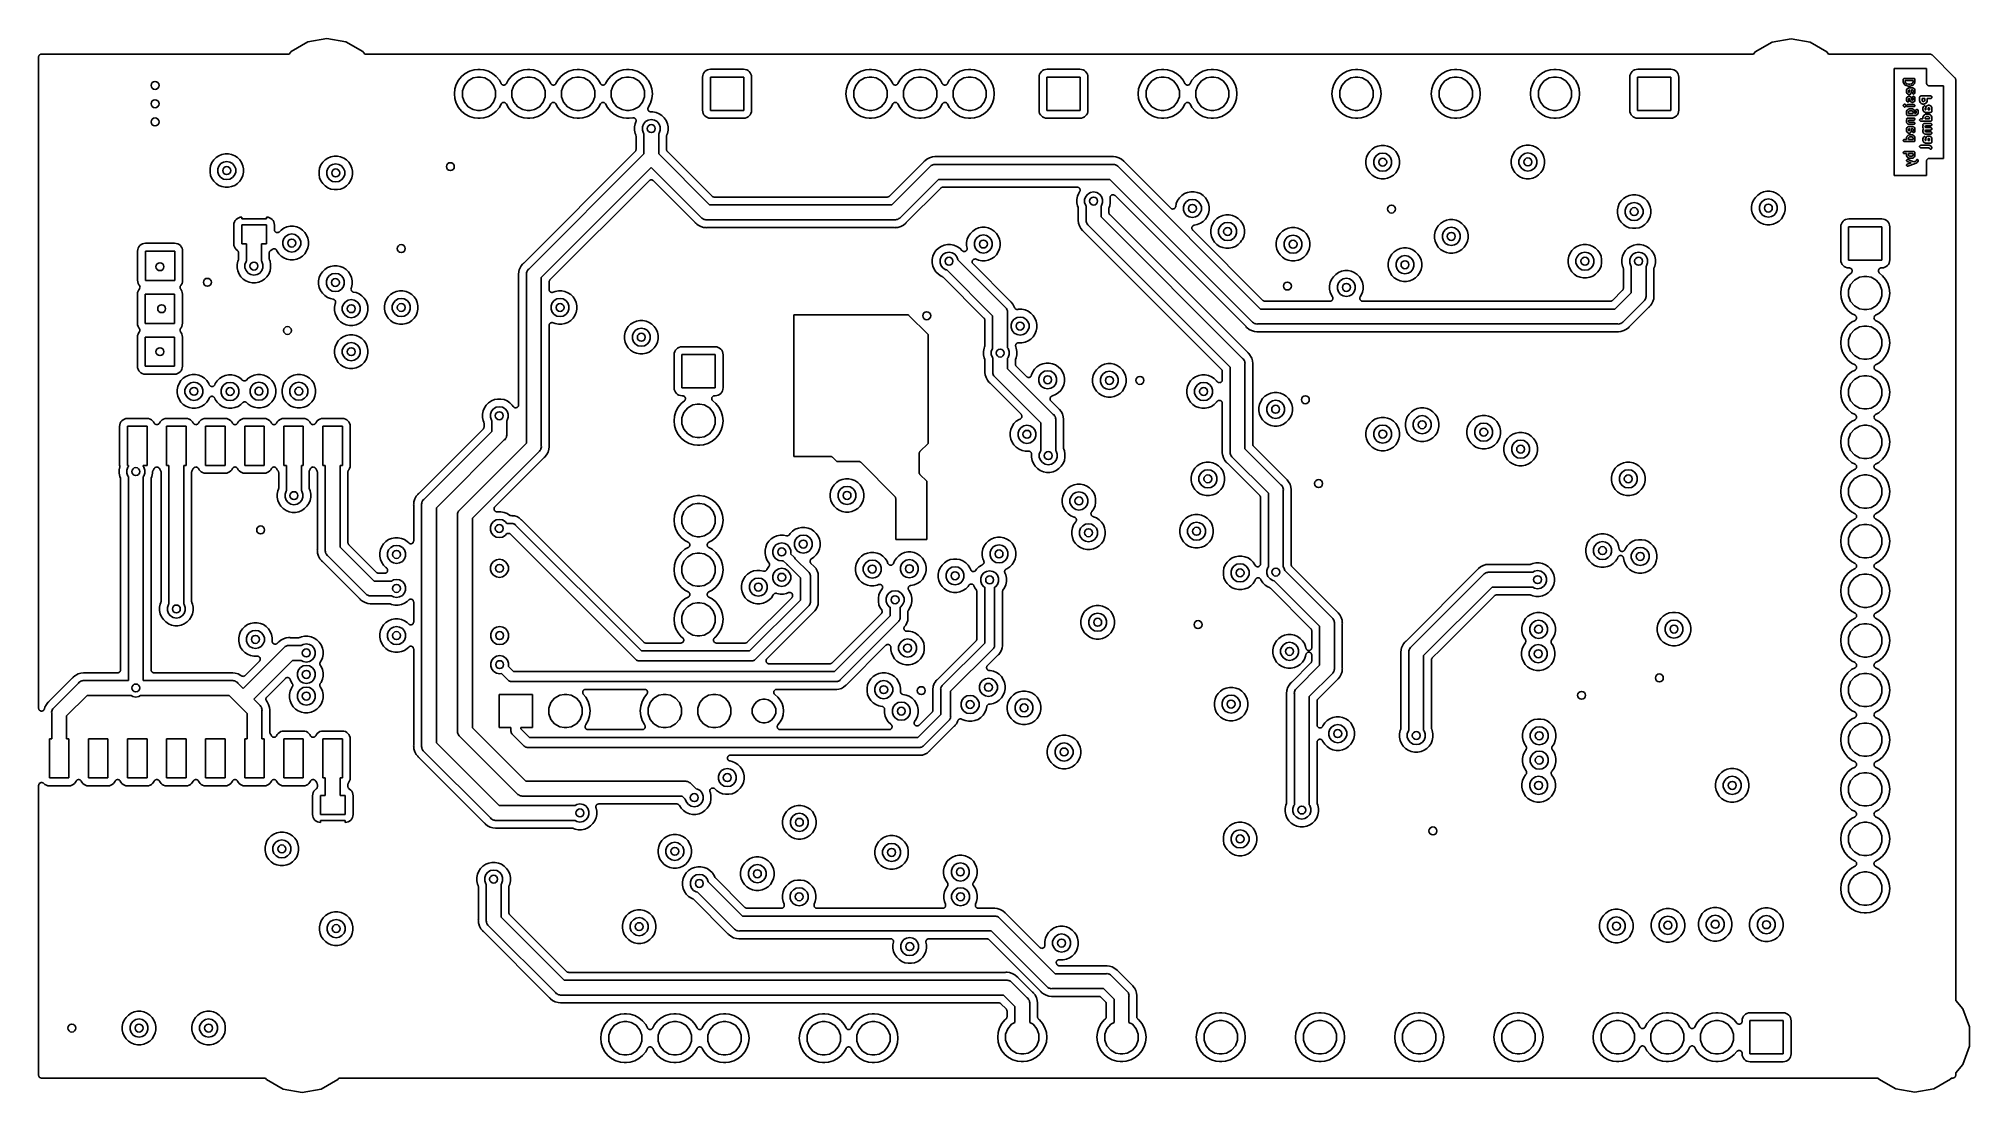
# Model space of a CAD drawing. Extents: x 91.4 to 190.2, y -113.9 to -59.9.
import ezdxf

# ---------------------------------------------------------------- set-up
doc = ezdxf.new("R2010")
doc.units = 0
doc.header["$MEASUREMENT"] = 0
doc.layers.add('BLACK', color=7, linetype='CONTINUOUS')

msp = doc.modelspace()

# ---------------------------------------------------------------- linework, layer by layer
at = {"layer": 'BLACK', "linetype": 'CONTINUOUS'}
for p, q in [((104.322, -60.592), (105.178, -60.0983)), ((105.178, -60.0983), (106.15, -59.9268)), ((106.15, -59.9268), (107.122, -60.0983)), ((107.122, -60.0983), (107.978, -60.592)), ((179.262, -60.602), (180.118, -60.1083)), ((180.118, -60.1083), (181.09, -59.9368)), ((181.09, -59.9368), (182.062, -60.1083)), ((182.062, -60.1083), (182.918, -60.602)), ((91.39, -60.87), (91.3923, -60.8571)), ((91.39, -94.1997), (91.39, -60.87)), ((91.3923, -60.844), (91.3968, -60.8316)), ((91.3923, -60.8571), (91.3923, -60.844)), ((91.3968, -60.8316), (91.399, -60.8187)), ((91.399, -60.8187), (91.4056, -60.8073)), ((91.4056, -60.8073), (91.4101, -60.795)), ((91.4101, -60.795), (91.4185, -60.7849)), ((91.4185, -60.7849), (91.4251, -60.7736)), ((91.4251, -60.7736), (91.4351, -60.7651)), ((91.4351, -60.7651), (91.4436, -60.7551)), ((91.4436, -60.7551), (91.4549, -60.7485)), ((91.4549, -60.7485), (91.465, -60.7401)), ((91.465, -60.7401), (91.4773, -60.7356)), ((91.4773, -60.7356), (91.4887, -60.729)), ((91.4887, -60.729), (91.5016, -60.7268)), ((91.5016, -60.7268), (91.514, -60.7223)), ((91.514, -60.7223), (91.5271, -60.7223)), ((91.5271, -60.7223), (91.54, -60.72)), ((91.54, -60.72), (104.215, -60.72)), ((104.215, -60.72), (104.322, -60.592)), ((107.978, -60.592), (108.085, -60.72)), ((108.085, -60.72), (179.163, -60.72)), ((179.163, -60.72), (179.262, -60.602)), ((182.918, -60.602), (183.017, -60.72)), ((183.017, -60.72), (188.201, -60.72)), ((188.201, -60.72), (188.208, -60.7211)), ((188.208, -60.7211), (188.215, -60.7206)), ((188.215, -60.7206), (188.233, -60.7256)), ((188.233, -60.7256), (188.253, -60.729)), ((188.253, -60.729), (188.258, -60.7323)), ((188.258, -60.7323), (188.265, -60.7341)), ((188.265, -60.7341), (188.281, -60.7453)), ((188.281, -60.7453), (188.298, -60.7551)), ((188.298, -60.7551), (188.302, -60.7601)), ((188.302, -60.7601), (188.308, -60.7639)), ((188.308, -60.7639), (189.476, -61.9325)), ((112.886, -62.0522), (112.77, -62.2693)), ((113.042, -61.8618), (112.886, -62.0522)), ((113.232, -61.7056), (113.042, -61.8618)), ((113.183, -62.3184), (113.375, -62.0888)), ((113.449, -61.5896), (113.232, -61.7056)), ((113.375, -62.0888), (113.635, -61.9389)), ((113.685, -61.5181), (113.449, -61.5896)), ((113.635, -61.9389), (113.856, -61.9)), ((113.869, -61.5), (113.685, -61.5181)), ((113.856, -61.9), (114.004, -61.9)), ((113.991, -61.5), (113.869, -61.5)), ((114.175, -61.5181), (113.991, -61.5)), ((114.004, -61.9), (114.225, -61.9389)), ((114.411, -61.5896), (114.175, -61.5181)), ((114.225, -61.9389), (114.485, -62.0888)), ((114.628, -61.7056), (114.411, -61.5896)), ((114.485, -62.0888), (114.677, -62.3184)), ((114.818, -61.8618), (114.628, -61.7056)), ((114.974, -62.0522), (114.818, -61.8618)), ((115.068, -62.2268), (114.974, -62.0522)), ((115.071, -62.2307), (115.068, -62.2268)), ((115.073, -62.2353), (115.071, -62.2307)), ((115.087, -62.2511), (115.073, -62.2353)), ((115.1, -62.2678), (115.087, -62.2511)), ((115.313, -62.2511), (115.3, -62.2678)), ((115.327, -62.2353), (115.313, -62.2511)), ((115.329, -62.2307), (115.327, -62.2353)), ((115.332, -62.2268), (115.329, -62.2307)), ((115.426, -62.0522), (115.332, -62.2268)), ((115.582, -61.8618), (115.426, -62.0522)), ((115.772, -61.7056), (115.582, -61.8618)), ((115.723, -62.3184), (115.915, -62.0888)), ((115.989, -61.5896), (115.772, -61.7056)), ((115.915, -62.0888), (116.175, -61.9389)), ((116.225, -61.5181), (115.989, -61.5896)), ((116.175, -61.9389), (116.396, -61.9)), ((116.409, -61.5), (116.225, -61.5181)), ((116.396, -61.9), (116.544, -61.9)), ((116.531, -61.5), (116.409, -61.5)), ((116.715, -61.5181), (116.531, -61.5)), ((116.544, -61.9), (116.765, -61.9389)), ((116.951, -61.5896), (116.715, -61.5181)), ((116.765, -61.9389), (117.025, -62.0888)), ((117.168, -61.7056), (116.951, -61.5896)), ((117.025, -62.0888), (117.217, -62.3184)), ((117.358, -61.8618), (117.168, -61.7056)), ((117.514, -62.0522), (117.358, -61.8618)), ((117.608, -62.2268), (117.514, -62.0522)), ((117.611, -62.2307), (117.608, -62.2268)), ((117.613, -62.2353), (117.611, -62.2307)), ((117.627, -62.2511), (117.613, -62.2353)), ((117.64, -62.2678), (117.627, -62.2511)), ((117.853, -62.2511), (117.84, -62.2678)), ((117.867, -62.2353), (117.853, -62.2511)), ((117.869, -62.2307), (117.867, -62.2353)), ((117.872, -62.2268), (117.869, -62.2307)), ((117.966, -62.0522), (117.872, -62.2268)), ((118.122, -61.8618), (117.966, -62.0522)), ((118.312, -61.7056), (118.122, -61.8618)), ((118.263, -62.3184), (118.455, -62.0888)), ((118.529, -61.5896), (118.312, -61.7056)), ((118.455, -62.0888), (118.715, -61.9389)), ((118.765, -61.5181), (118.529, -61.5896)), ((118.715, -61.9389), (118.936, -61.9)), ((118.949, -61.5), (118.765, -61.5181)), ((118.936, -61.9), (119.084, -61.9)), ((119.071, -61.5), (118.949, -61.5)), ((119.255, -61.5181), (119.071, -61.5)), ((119.084, -61.9), (119.305, -61.9389)), ((119.491, -61.5896), (119.255, -61.5181)), ((119.305, -61.9389), (119.565, -62.0888)), ((119.708, -61.7056), (119.491, -61.5896)), ((119.565, -62.0888), (119.757, -62.3184)), ((119.898, -61.8618), (119.708, -61.7056)), ((120.054, -62.0522), (119.898, -61.8618)), ((120.148, -62.2268), (120.054, -62.0522)), ((120.151, -62.2307), (120.148, -62.2268)), ((120.153, -62.2353), (120.151, -62.2307)), ((120.167, -62.2511), (120.153, -62.2353)), ((120.18, -62.2678), (120.167, -62.2511)), ((120.393, -62.2511), (120.38, -62.2678)), ((120.407, -62.2353), (120.393, -62.2511)), ((120.409, -62.2307), (120.407, -62.2353)), ((120.412, -62.2268), (120.409, -62.2307)), ((120.506, -62.0522), (120.412, -62.2268)), ((120.662, -61.8618), (120.506, -62.0522)), ((120.852, -61.7056), (120.662, -61.8618)), ((120.803, -62.3184), (120.995, -62.0888)), ((121.069, -61.5896), (120.852, -61.7056)), ((120.995, -62.0888), (121.255, -61.9389)), ((121.305, -61.5181), (121.069, -61.5896)), ((121.255, -61.9389), (121.476, -61.9)), ((121.489, -61.5), (121.305, -61.5181)), ((121.476, -61.9), (121.624, -61.9)), ((121.611, -61.5), (121.489, -61.5)), ((121.795, -61.5181), (121.611, -61.5)), ((121.624, -61.9), (121.845, -61.9389)), ((122.031, -61.5896), (121.795, -61.5181)), ((121.845, -61.9389), (122.105, -62.0888)), ((122.248, -61.7056), (122.031, -61.5896)), ((122.105, -62.0888), (122.297, -62.3184)), ((122.438, -61.8618), (122.248, -61.7056)), ((122.548, -61.9952), (122.438, -61.8618)), ((122.594, -62.0522), (122.548, -61.9952)), ((122.548, -61.9952), (122.548, -61.9952)), ((122.71, -62.2693), (122.594, -62.0522)), ((125.386, -61.8216), (125.377, -61.9074)), ((125.377, -61.9074), (125.377, -63.5926)), ((125.409, -61.7462), (125.386, -61.8216)), ((125.446, -61.6767), (125.409, -61.7462)), ((125.496, -61.6158), (125.446, -61.6767)), ((125.557, -61.5658), (125.496, -61.6158)), ((125.626, -61.5287), (125.557, -61.5658)), ((125.702, -61.5058), (125.626, -61.5287)), ((125.787, -61.4973), (125.702, -61.5058)), ((125.78, -63.6), (125.78, -61.9)), ((125.78, -61.9), (127.48, -61.9)), ((127.473, -61.4973), (125.787, -61.4973)), ((127.558, -61.5058), (127.473, -61.4973)), ((127.48, -61.9), (127.48, -63.6)), ((127.634, -61.5287), (127.558, -61.5058)), ((127.703, -61.5658), (127.634, -61.5287)), ((127.764, -61.6158), (127.703, -61.5658)), ((127.814, -61.6767), (127.764, -61.6158)), ((127.851, -61.7462), (127.814, -61.6767)), ((127.874, -61.8216), (127.851, -61.7462)), ((127.883, -61.9074), (127.874, -61.8216)), ((127.883, -63.5926), (127.883, -61.9074)), ((132.926, -62.0522), (132.81, -62.2693)), ((133.082, -61.8618), (132.926, -62.0522)), ((133.272, -61.7056), (133.082, -61.8618)), ((133.223, -62.3184), (133.415, -62.0888)), ((133.489, -61.5896), (133.272, -61.7056)), ((133.415, -62.0888), (133.675, -61.9389)), ((133.725, -61.5181), (133.489, -61.5896)), ((133.675, -61.9389), (133.896, -61.9)), ((133.909, -61.5), (133.725, -61.5181)), ((133.896, -61.9), (134.044, -61.9)), ((134.031, -61.5), (133.909, -61.5)), ((134.215, -61.5181), (134.031, -61.5)), ((134.044, -61.9), (134.265, -61.9389)), ((134.451, -61.5896), (134.215, -61.5181)), ((134.265, -61.9389), (134.525, -62.0888)), ((134.668, -61.7056), (134.451, -61.5896)), ((134.525, -62.0888), (134.717, -62.3184)), ((134.858, -61.8618), (134.668, -61.7056)), ((135.014, -62.0522), (134.858, -61.8618)), ((135.108, -62.2268), (135.014, -62.0522)), ((135.111, -62.2307), (135.108, -62.2268)), ((135.113, -62.2353), (135.111, -62.2307)), ((135.127, -62.2511), (135.113, -62.2353)), ((135.14, -62.2678), (135.127, -62.2511)), ((135.353, -62.2511), (135.34, -62.2678)), ((135.367, -62.2353), (135.353, -62.2511)), ((135.369, -62.2307), (135.367, -62.2353)), ((135.372, -62.2268), (135.369, -62.2307)), ((135.466, -62.0522), (135.372, -62.2268)), ((135.622, -61.8618), (135.466, -62.0522)), ((135.812, -61.7056), (135.622, -61.8618)), ((135.763, -62.3184), (135.955, -62.0888)), ((136.029, -61.5896), (135.812, -61.7056)), ((135.955, -62.0888), (136.215, -61.9389)), ((136.265, -61.5181), (136.029, -61.5896)), ((136.215, -61.9389), (136.436, -61.9)), ((136.449, -61.5), (136.265, -61.5181)), ((136.436, -61.9), (136.584, -61.9)), ((136.571, -61.5), (136.449, -61.5)), ((136.755, -61.5181), (136.571, -61.5)), ((136.584, -61.9), (136.805, -61.9389)), ((136.991, -61.5896), (136.755, -61.5181)), ((136.805, -61.9389), (137.065, -62.0888)), ((137.208, -61.7056), (136.991, -61.5896)), ((137.065, -62.0888), (137.257, -62.3184)), ((137.398, -61.8618), (137.208, -61.7056)), ((137.554, -62.0522), (137.398, -61.8618)), ((137.648, -62.2268), (137.554, -62.0522)), ((137.651, -62.2307), (137.648, -62.2268)), ((137.653, -62.2353), (137.651, -62.2307)), ((137.667, -62.2511), (137.653, -62.2353)), ((137.68, -62.2678), (137.667, -62.2511)), ((137.893, -62.2511), (137.88, -62.2678)), ((137.907, -62.2353), (137.893, -62.2511)), ((137.909, -62.2307), (137.907, -62.2353)), ((137.912, -62.2268), (137.909, -62.2307)), ((138.006, -62.0522), (137.912, -62.2268)), ((138.162, -61.8618), (138.006, -62.0522)), ((138.352, -61.7056), (138.162, -61.8618)), ((138.303, -62.3184), (138.495, -62.0888)), ((138.569, -61.5896), (138.352, -61.7056)), ((138.495, -62.0888), (138.755, -61.9389)), ((138.805, -61.5181), (138.569, -61.5896)), ((138.755, -61.9389), (138.976, -61.9)), ((138.989, -61.5), (138.805, -61.5181)), ((138.976, -61.9), (139.124, -61.9)), ((139.111, -61.5), (138.989, -61.5)), ((139.295, -61.5181), (139.111, -61.5)), ((139.124, -61.9), (139.345, -61.9389)), ((139.531, -61.5896), (139.295, -61.5181)), ((139.345, -61.9389), (139.605, -62.0888)), ((139.748, -61.7056), (139.531, -61.5896)), ((139.605, -62.0888), (139.797, -62.3184)), ((139.938, -61.8618), (139.748, -61.7056)), ((140.048, -61.9952), (139.938, -61.8618)), ((140.094, -62.0522), (140.048, -61.9952)), ((140.048, -61.9952), (140.048, -61.9952)), ((140.21, -62.2693), (140.094, -62.0522)), ((142.606, -61.8216), (142.597, -61.9074)), ((142.597, -61.9074), (142.597, -63.5926)), ((142.629, -61.7462), (142.606, -61.8216)), ((142.666, -61.6767), (142.629, -61.7462)), ((142.716, -61.6158), (142.666, -61.6767)), ((142.777, -61.5658), (142.716, -61.6158)), ((142.846, -61.5287), (142.777, -61.5658)), ((142.922, -61.5058), (142.846, -61.5287)), ((143.007, -61.4973), (142.922, -61.5058)), ((143, -63.6), (143, -61.9)), ((143, -61.9), (144.7, -61.9)), ((144.693, -61.4973), (143.007, -61.4973)), ((144.778, -61.5058), (144.693, -61.4973)), ((144.7, -61.9), (144.7, -63.6)), ((144.854, -61.5287), (144.778, -61.5058)), ((144.923, -61.5658), (144.854, -61.5287)), ((144.984, -61.6158), (144.923, -61.5658)), ((145.034, -61.6767), (144.984, -61.6158)), ((145.071, -61.7462), (145.034, -61.6767)), ((145.094, -61.8216), (145.071, -61.7462)), ((145.103, -61.9074), (145.094, -61.8216)), ((145.103, -63.5926), (145.103, -61.9074)), ((147.886, -62.0522), (147.77, -62.2693)), ((148.042, -61.8618), (147.886, -62.0522)), ((148.232, -61.7056), (148.042, -61.8618)), ((148.183, -62.3184), (148.375, -62.0888)), ((148.449, -61.5896), (148.232, -61.7056)), ((148.375, -62.0888), (148.635, -61.9389)), ((148.685, -61.5181), (148.449, -61.5896)), ((148.635, -61.9389), (148.856, -61.9)), ((148.869, -61.5), (148.685, -61.5181)), ((148.856, -61.9), (149.004, -61.9)), ((148.991, -61.5), (148.869, -61.5)), ((149.175, -61.5181), (148.991, -61.5)), ((149.004, -61.9), (149.225, -61.9389)), ((149.411, -61.5896), (149.175, -61.5181)), ((149.225, -61.9389), (149.485, -62.0888)), ((149.628, -61.7056), (149.411, -61.5896)), ((149.485, -62.0888), (149.677, -62.3184)), ((149.818, -61.8618), (149.628, -61.7056)), ((149.974, -62.0522), (149.818, -61.8618)), ((150.068, -62.2268), (149.974, -62.0522)), ((150.071, -62.2307), (150.068, -62.2268)), ((150.073, -62.2353), (150.071, -62.2307)), ((150.087, -62.2511), (150.073, -62.2353)), ((150.1, -62.2678), (150.087, -62.2511)), ((150.313, -62.2511), (150.3, -62.2678)), ((150.327, -62.2353), (150.313, -62.2511)), ((150.329, -62.2307), (150.327, -62.2353)), ((150.332, -62.2268), (150.329, -62.2307)), ((150.426, -62.0522), (150.332, -62.2268)), ((150.582, -61.8618), (150.426, -62.0522)), ((150.772, -61.7056), (150.582, -61.8618)), ((150.723, -62.3184), (150.915, -62.0888)), ((150.989, -61.5896), (150.772, -61.7056)), ((150.915, -62.0888), (151.175, -61.9389)), ((151.225, -61.5181), (150.989, -61.5896)), ((151.175, -61.9389), (151.396, -61.9)), ((151.409, -61.5), (151.225, -61.5181)), ((151.396, -61.9), (151.544, -61.9)), ((151.531, -61.5), (151.409, -61.5)), ((151.715, -61.5181), (151.531, -61.5)), ((151.544, -61.9), (151.765, -61.9389)), ((151.951, -61.5896), (151.715, -61.5181)), ((151.765, -61.9389), (152.025, -62.0888)), ((152.168, -61.7056), (151.951, -61.5896)), ((152.025, -62.0888), (152.217, -62.3184)), ((152.358, -61.8618), (152.168, -61.7056)), ((152.514, -62.0522), (152.358, -61.8618)), ((152.63, -62.2693), (152.514, -62.0522)), ((157.806, -62.0522), (157.69, -62.2693)), ((157.962, -61.8618), (157.806, -62.0522)), ((158.152, -61.7056), (157.962, -61.8618)), ((158.103, -62.3184), (158.295, -62.0888)), ((158.369, -61.5896), (158.152, -61.7056)), ((158.295, -62.0888), (158.555, -61.9389)), ((158.605, -61.5181), (158.369, -61.5896)), ((158.555, -61.9389), (158.776, -61.9)), ((158.789, -61.5), (158.605, -61.5181)), ((158.776, -61.9), (158.924, -61.9)), ((158.911, -61.5), (158.789, -61.5)), ((159.095, -61.5181), (158.911, -61.5)), ((158.924, -61.9), (159.145, -61.9389)), ((159.331, -61.5896), (159.095, -61.5181)), ((159.145, -61.9389), (159.405, -62.0888)), ((159.548, -61.7056), (159.331, -61.5896)), ((159.405, -62.0888), (159.597, -62.3184)), ((159.738, -61.8618), (159.548, -61.7056)), ((159.894, -62.0522), (159.738, -61.8618)), ((160.01, -62.2693), (159.894, -62.0522)), ((162.886, -62.0522), (162.77, -62.2693)), ((163.042, -61.8618), (162.886, -62.0522)), ((163.232, -61.7056), (163.042, -61.8618)), ((163.183, -62.3184), (163.375, -62.0888)), ((163.449, -61.5896), (163.232, -61.7056)), ((163.375, -62.0888), (163.635, -61.9389)), ((163.685, -61.5181), (163.449, -61.5896)), ((163.635, -61.9389), (163.856, -61.9)), ((163.869, -61.5), (163.685, -61.5181)), ((163.856, -61.9), (164.004, -61.9)), ((163.991, -61.5), (163.869, -61.5)), ((164.175, -61.5181), (163.991, -61.5)), ((164.004, -61.9), (164.225, -61.9389)), ((164.411, -61.5896), (164.175, -61.5181)), ((164.225, -61.9389), (164.485, -62.0888)), ((164.628, -61.7056), (164.411, -61.5896)), ((164.485, -62.0888), (164.677, -62.3184)), ((164.818, -61.8618), (164.628, -61.7056)), ((164.974, -62.0522), (164.818, -61.8618)), ((165.09, -62.2693), (164.974, -62.0522)), ((167.966, -62.0522), (167.85, -62.2693)), ((168.122, -61.8618), (167.966, -62.0522)), ((168.312, -61.7056), (168.122, -61.8618)), ((168.263, -62.3184), (168.455, -62.0888)), ((168.529, -61.5896), (168.312, -61.7056)), ((168.455, -62.0888), (168.715, -61.9389)), ((168.765, -61.5181), (168.529, -61.5896)), ((168.715, -61.9389), (168.936, -61.9)), ((168.949, -61.5), (168.765, -61.5181)), ((168.936, -61.9), (169.084, -61.9)), ((169.071, -61.5), (168.949, -61.5)), ((169.255, -61.5181), (169.071, -61.5)), ((169.084, -61.9), (169.305, -61.9389)), ((169.491, -61.5896), (169.255, -61.5181)), ((169.305, -61.9389), (169.565, -62.0888)), ((169.708, -61.7056), (169.491, -61.5896)), ((169.565, -62.0888), (169.757, -62.3184)), ((169.898, -61.8618), (169.708, -61.7056)), ((170.008, -61.9952), (169.898, -61.8618)), ((170.054, -62.0522), (170.008, -61.9952)), ((170.008, -61.9952), (170.008, -61.9952)), ((170.17, -62.2693), (170.054, -62.0522)), ((172.846, -61.8216), (172.837, -61.9074)), ((172.837, -61.9074), (172.837, -63.5926)), ((172.869, -61.7462), (172.846, -61.8216)), ((172.906, -61.6767), (172.869, -61.7462)), ((172.956, -61.6158), (172.906, -61.6767)), ((173.017, -61.5658), (172.956, -61.6158)), ((173.086, -61.5287), (173.017, -61.5658)), ((173.162, -61.5058), (173.086, -61.5287)), ((173.247, -61.4973), (173.162, -61.5058)), ((173.24, -63.6), (173.24, -61.9)), ((173.24, -61.9), (174.94, -61.9)), ((174.933, -61.4973), (173.247, -61.4973)), ((175.018, -61.5058), (174.933, -61.4973)), ((174.94, -61.9), (174.94, -63.6)), ((175.094, -61.5287), (175.018, -61.5058)), ((175.163, -61.5658), (175.094, -61.5287)), ((175.224, -61.6158), (175.163, -61.5658)), ((175.274, -61.6767), (175.224, -61.6158)), ((175.311, -61.7462), (175.274, -61.6767)), ((175.334, -61.8216), (175.311, -61.7462)), ((175.343, -61.9074), (175.334, -61.8216)), ((175.343, -63.5926), (175.343, -61.9074)), ((186.375, -61.4543), (186.375, -66.9257)), ((188.025, -61.4543), (186.375, -61.4543)), ((186.836, -62.0233), (186.837, -62.019)), ((186.836, -62.1424), (186.836, -62.0233)), ((186.838, -62.1503), (186.836, -62.1424)), ((186.837, -62.0147), (186.838, -62.0105)), ((186.837, -62.019), (186.837, -62.0147)), ((186.838, -62.0105), (186.839, -62.0062)), ((186.839, -62.1582), (186.838, -62.1503)), ((186.839, -62.0062), (186.841, -62.0024)), ((186.863, -62.2296), (186.839, -62.1582)), ((186.841, -62.0024), (186.843, -61.9983)), ((186.843, -61.9983), (186.846, -61.995)), ((186.846, -61.995), (186.848, -61.9912)), ((186.848, -61.9912), (186.851, -61.9884)), ((186.851, -61.9884), (186.854, -61.985)), ((186.854, -61.985), (186.858, -61.9828)), ((186.858, -61.9828), (186.861, -61.98)), ((186.861, -61.98), (186.865, -61.9785)), ((186.864, -62.2322), (186.863, -62.2296)), ((186.865, -62.2349), (186.864, -62.2322)), ((186.865, -61.9785), (186.869, -61.9763)), ((186.868, -62.2397), (186.865, -62.2349)), ((186.871, -62.2449), (186.868, -62.2397)), ((186.869, -61.9763), (186.873, -61.9756)), ((186.873, -62.2468), (186.871, -62.2449)), ((186.873, -61.9756), (186.878, -61.9741)), ((186.875, -62.2492), (186.873, -62.2468)), ((186.922, -62.2968), (186.875, -62.2492)), ((186.878, -61.9741), (186.882, -61.9741)), ((186.882, -61.9741), (186.886, -61.9733)), ((186.886, -61.9733), (187.386, -61.9733)), ((186.936, -62.0733), (186.936, -62.1343)), ((187.336, -62.0733), (186.936, -62.0733)), ((186.936, -62.1343), (186.954, -62.1868)), ((186.954, -62.1868), (186.987, -62.2203)), ((186.987, -62.2203), (187.023, -62.2381)), ((187.023, -62.2381), (187.107, -62.259)), ((187.107, -62.259), (187.166, -62.259)), ((187.166, -62.259), (187.25, -62.2381)), ((187.25, -62.2381), (187.285, -62.2203)), ((187.285, -62.2203), (187.319, -62.1868)), ((187.319, -62.1868), (187.336, -62.1343)), ((187.336, -62.1343), (187.336, -62.0733)), ((187.398, -62.2492), (187.35, -62.2968)), ((187.386, -61.9733), (187.391, -61.9741)), ((187.391, -61.9741), (187.395, -61.9741)), ((187.395, -61.9741), (187.399, -61.9756)), ((187.399, -62.2468), (187.398, -62.2492)), ((187.399, -61.9756), (187.403, -61.9763)), ((187.402, -62.2449), (187.399, -62.2468)), ((187.404, -62.2397), (187.402, -62.2449)), ((187.403, -61.9763), (187.407, -61.9785)), ((187.408, -62.2349), (187.404, -62.2397)), ((187.407, -61.9785), (187.411, -61.98)), ((187.41, -62.2296), (187.408, -62.2322)), ((187.408, -62.2322), (187.408, -62.2349)), ((187.434, -62.1582), (187.41, -62.2296)), ((187.411, -61.98), (187.415, -61.9828)), ((187.415, -61.9828), (187.418, -61.985)), ((187.418, -61.985), (187.421, -61.9884)), ((187.421, -61.9884), (187.424, -61.9912)), ((187.424, -61.9912), (187.427, -61.995)), ((187.427, -61.995), (187.429, -61.9983)), ((187.429, -61.9983), (187.431, -62.0024)), ((187.431, -62.0024), (187.433, -62.0062)), ((187.433, -62.0062), (187.434, -62.0105)), ((187.434, -62.0105), (187.435, -62.0147)), ((187.435, -62.1503), (187.434, -62.1582)), ((187.435, -62.0147), (187.435, -62.019)), ((187.435, -62.019), (187.436, -62.0233)), ((187.436, -62.1424), (187.435, -62.1503)), ((187.436, -62.0233), (187.436, -62.1424)), ((188.025, -62.1946), (188.025, -61.4543)), ((188.027, -62.2076), (188.025, -62.1946)), ((188.027, -62.2207), (188.027, -62.2076)), ((188.032, -62.233), (188.027, -62.2207)), ((188.034, -62.2459), (188.032, -62.233)), ((188.041, -62.2573), (188.034, -62.2459)), ((188.045, -62.2696), (188.041, -62.2573)), ((189.476, -61.9325), (189.48, -61.9379)), ((189.48, -61.9379), (189.485, -61.9421)), ((189.485, -61.9421), (189.495, -61.9591)), ((189.495, -61.9591), (189.506, -61.9751)), ((189.506, -61.9751), (189.508, -61.9815)), ((189.508, -61.9815), (189.511, -61.9872)), ((189.511, -61.9872), (189.514, -62.0065)), ((189.514, -62.0065), (189.519, -62.0255)), ((189.519, -62.0255), (189.519, -62.032)), ((189.519, -62.032), (189.52, -62.0385)), ((189.52, -62.0385), (189.52, -109.157)), ((112.698, -62.505), (112.674, -62.75)), ((112.674, -62.75), (112.698, -62.995)), ((112.77, -62.2693), (112.698, -62.505)), ((112.698, -62.995), (112.77, -63.2307)), ((112.77, -63.2307), (112.886, -63.4478)), ((113.08, -62.6001), (113.183, -62.3184)), ((113.08, -62.8999), (113.08, -62.6001)), ((113.183, -63.1816), (113.08, -62.8999)), ((113.375, -63.4112), (113.183, -63.1816)), ((114.677, -63.1816), (114.485, -63.4112)), ((114.677, -62.3184), (114.78, -62.6001)), ((114.78, -62.8999), (114.677, -63.1816)), ((114.78, -62.6001), (114.78, -62.8999)), ((115.073, -63.2647), (115.087, -63.2489)), ((115.087, -63.2489), (115.1, -63.2322)), ((115.104, -62.2704), (115.1, -62.2678)), ((115.1, -63.2322), (115.104, -63.2296)), ((115.107, -62.2741), (115.104, -62.2704)), ((115.104, -63.2296), (115.107, -63.2259)), ((115.126, -62.2841), (115.107, -62.2741)), ((115.107, -63.2259), (115.126, -63.2159)), ((115.144, -62.2953), (115.126, -62.2841)), ((115.126, -63.2159), (115.144, -63.2047)), ((115.149, -62.2963), (115.144, -62.2953)), ((115.144, -63.2047), (115.149, -63.2037)), ((115.153, -62.2987), (115.149, -62.2963)), ((115.149, -63.2037), (115.153, -63.2013)), ((115.174, -62.3017), (115.153, -62.2987)), ((115.153, -63.2013), (115.174, -63.1983)), ((115.195, -62.306), (115.174, -62.3017)), ((115.174, -63.1983), (115.195, -63.194)), ((115.2, -62.3053), (115.195, -62.306)), ((115.195, -63.194), (115.2, -63.1947)), ((115.205, -62.306), (115.2, -62.3053)), ((115.2, -63.1947), (115.205, -63.194)), ((115.226, -62.3017), (115.205, -62.306)), ((115.205, -63.194), (115.226, -63.1983)), ((115.247, -62.2987), (115.226, -62.3017)), ((115.226, -63.1983), (115.247, -63.2013)), ((115.251, -62.2963), (115.247, -62.2987)), ((115.247, -63.2013), (115.251, -63.2037)), ((115.256, -62.2953), (115.251, -62.2963)), ((115.251, -63.2037), (115.256, -63.2047)), ((115.274, -62.2841), (115.256, -62.2953)), ((115.256, -63.2047), (115.274, -63.2159)), ((115.293, -62.2741), (115.274, -62.2841)), ((115.274, -63.2159), (115.293, -63.2259)), ((115.296, -62.2704), (115.293, -62.2741)), ((115.293, -63.2259), (115.296, -63.2296)), ((115.3, -62.2678), (115.296, -62.2704)), ((115.296, -63.2296), (115.3, -63.2322)), ((115.3, -63.2322), (115.313, -63.2489)), ((115.313, -63.2489), (115.327, -63.2647)), ((115.62, -62.6001), (115.723, -62.3184)), ((115.62, -62.8999), (115.62, -62.6001)), ((115.723, -63.1816), (115.62, -62.8999)), ((115.915, -63.4112), (115.723, -63.1816)), ((117.217, -63.1816), (117.025, -63.4112)), ((117.217, -62.3184), (117.32, -62.6001)), ((117.32, -62.8999), (117.217, -63.1816)), ((117.32, -62.6001), (117.32, -62.8999)), ((117.613, -63.2647), (117.627, -63.2489)), ((117.627, -63.2489), (117.64, -63.2322)), ((117.644, -62.2704), (117.64, -62.2678)), ((117.64, -63.2322), (117.644, -63.2296)), ((117.647, -62.2741), (117.644, -62.2704)), ((117.644, -63.2296), (117.647, -63.2259)), ((117.666, -62.2841), (117.647, -62.2741)), ((117.647, -63.2259), (117.666, -63.2159)), ((117.684, -62.2953), (117.666, -62.2841)), ((117.666, -63.2159), (117.684, -63.2047)), ((117.689, -62.2963), (117.684, -62.2953)), ((117.684, -63.2047), (117.689, -63.2037)), ((117.693, -62.2987), (117.689, -62.2963)), ((117.689, -63.2037), (117.693, -63.2013)), ((117.714, -62.3017), (117.693, -62.2987)), ((117.693, -63.2013), (117.714, -63.1983)), ((117.735, -62.306), (117.714, -62.3017)), ((117.714, -63.1983), (117.735, -63.194)), ((117.74, -62.3053), (117.735, -62.306)), ((117.735, -63.194), (117.74, -63.1947)), ((117.745, -62.306), (117.74, -62.3053)), ((117.74, -63.1947), (117.745, -63.194)), ((117.766, -62.3017), (117.745, -62.306)), ((117.745, -63.194), (117.766, -63.1983)), ((117.787, -62.2987), (117.766, -62.3017)), ((117.766, -63.1983), (117.787, -63.2013)), ((117.791, -62.2963), (117.787, -62.2987)), ((117.787, -63.2013), (117.791, -63.2037)), ((117.796, -62.2953), (117.791, -62.2963)), ((117.791, -63.2037), (117.796, -63.2047)), ((117.814, -62.2841), (117.796, -62.2953)), ((117.796, -63.2047), (117.814, -63.2159)), ((117.833, -62.2741), (117.814, -62.2841)), ((117.814, -63.2159), (117.833, -63.2259)), ((117.836, -62.2704), (117.833, -62.2741)), ((117.833, -63.2259), (117.836, -63.2296)), ((117.84, -62.2678), (117.836, -62.2704)), ((117.836, -63.2296), (117.84, -63.2322)), ((117.84, -63.2322), (117.853, -63.2489)), ((117.853, -63.2489), (117.867, -63.2647)), ((118.16, -62.6001), (118.263, -62.3184)), ((118.16, -62.8999), (118.16, -62.6001)), ((118.263, -63.1816), (118.16, -62.8999)), ((118.455, -63.4112), (118.263, -63.1816)), ((119.757, -63.1816), (119.565, -63.4112)), ((119.757, -62.3184), (119.86, -62.6001)), ((119.86, -62.8999), (119.757, -63.1816)), ((119.86, -62.6001), (119.86, -62.8999)), ((120.153, -63.2647), (120.167, -63.2489)), ((120.167, -63.2489), (120.18, -63.2322)), ((120.184, -62.2704), (120.18, -62.2678)), ((120.18, -63.2322), (120.184, -63.2296)), ((120.187, -62.2741), (120.184, -62.2704)), ((120.184, -63.2296), (120.187, -63.2259)), ((120.206, -62.2841), (120.187, -62.2741)), ((120.187, -63.2259), (120.206, -63.2159)), ((120.224, -62.2953), (120.206, -62.2841)), ((120.206, -63.2159), (120.224, -63.2047)), ((120.229, -62.2963), (120.224, -62.2953)), ((120.224, -63.2047), (120.229, -63.2037)), ((120.233, -62.2987), (120.229, -62.2963)), ((120.229, -63.2037), (120.233, -63.2013)), ((120.254, -62.3017), (120.233, -62.2987)), ((120.233, -63.2013), (120.254, -63.1983)), ((120.275, -62.306), (120.254, -62.3017)), ((120.254, -63.1983), (120.275, -63.194)), ((120.28, -62.3053), (120.275, -62.306)), ((120.275, -63.194), (120.28, -63.1947)), ((120.285, -62.306), (120.28, -62.3053)), ((120.28, -63.1947), (120.285, -63.194)), ((120.306, -62.3017), (120.285, -62.306)), ((120.285, -63.194), (120.306, -63.1983)), ((120.327, -62.2987), (120.306, -62.3017)), ((120.306, -63.1983), (120.327, -63.2013)), ((120.331, -62.2963), (120.327, -62.2987)), ((120.327, -63.2013), (120.331, -63.2037)), ((120.336, -62.2953), (120.331, -62.2963)), ((120.331, -63.2037), (120.336, -63.2047)), ((120.354, -62.2841), (120.336, -62.2953)), ((120.336, -63.2047), (120.354, -63.2159)), ((120.373, -62.2741), (120.354, -62.2841)), ((120.354, -63.2159), (120.373, -63.2259)), ((120.376, -62.2704), (120.373, -62.2741)), ((120.373, -63.2259), (120.376, -63.2296)), ((120.38, -62.2678), (120.376, -62.2704)), ((120.376, -63.2296), (120.38, -63.2322)), ((120.38, -63.2322), (120.393, -63.2489)), ((120.393, -63.2489), (120.407, -63.2647)), ((120.7, -62.6001), (120.803, -62.3184)), ((120.7, -62.8999), (120.7, -62.6001)), ((120.803, -63.1816), (120.7, -62.8999)), ((120.995, -63.4112), (120.803, -63.1816)), ((122.297, -63.1816), (122.105, -63.4112)), ((122.297, -62.3184), (122.4, -62.6001)), ((122.4, -62.8999), (122.297, -63.1816)), ((122.4, -62.6001), (122.4, -62.8999)), ((122.592, -63.4521), (122.71, -63.2307)), ((122.782, -62.505), (122.71, -62.2693)), ((122.71, -63.2307), (122.782, -62.995)), ((122.806, -62.75), (122.782, -62.505)), ((122.782, -62.995), (122.806, -62.75)), ((132.738, -62.505), (132.714, -62.75)), ((132.714, -62.75), (132.738, -62.995)), ((132.81, -62.2693), (132.738, -62.505)), ((132.738, -62.995), (132.81, -63.2307)), ((132.81, -63.2307), (132.926, -63.4478)), ((133.12, -62.6001), (133.223, -62.3184)), ((133.12, -62.8999), (133.12, -62.6001)), ((133.223, -63.1816), (133.12, -62.8999)), ((133.415, -63.4112), (133.223, -63.1816)), ((134.717, -63.1816), (134.525, -63.4112)), ((134.717, -62.3184), (134.82, -62.6001)), ((134.82, -62.8999), (134.717, -63.1816)), ((134.82, -62.6001), (134.82, -62.8999)), ((135.113, -63.2647), (135.127, -63.2489)), ((135.127, -63.2489), (135.14, -63.2322)), ((135.144, -62.2704), (135.14, -62.2678)), ((135.14, -63.2322), (135.144, -63.2296)), ((135.147, -62.2741), (135.144, -62.2704)), ((135.144, -63.2296), (135.147, -63.2259)), ((135.166, -62.2841), (135.147, -62.2741)), ((135.147, -63.2259), (135.166, -63.2159)), ((135.184, -62.2953), (135.166, -62.2841)), ((135.166, -63.2159), (135.184, -63.2047)), ((135.189, -62.2963), (135.184, -62.2953)), ((135.184, -63.2047), (135.189, -63.2037)), ((135.193, -62.2987), (135.189, -62.2963)), ((135.189, -63.2037), (135.193, -63.2013)), ((135.214, -62.3017), (135.193, -62.2987)), ((135.193, -63.2013), (135.214, -63.1983)), ((135.235, -62.306), (135.214, -62.3017)), ((135.214, -63.1983), (135.235, -63.194)), ((135.24, -62.3053), (135.235, -62.306)), ((135.235, -63.194), (135.24, -63.1947)), ((135.245, -62.306), (135.24, -62.3053)), ((135.24, -63.1947), (135.245, -63.194)), ((135.266, -62.3017), (135.245, -62.306)), ((135.245, -63.194), (135.266, -63.1983)), ((135.287, -62.2987), (135.266, -62.3017)), ((135.266, -63.1983), (135.287, -63.2013)), ((135.291, -62.2963), (135.287, -62.2987)), ((135.287, -63.2013), (135.291, -63.2037)), ((135.296, -62.2953), (135.291, -62.2963)), ((135.291, -63.2037), (135.296, -63.2047)), ((135.314, -62.2841), (135.296, -62.2953)), ((135.296, -63.2047), (135.314, -63.2159)), ((135.333, -62.2741), (135.314, -62.2841)), ((135.314, -63.2159), (135.333, -63.2259)), ((135.336, -62.2704), (135.333, -62.2741)), ((135.333, -63.2259), (135.336, -63.2296)), ((135.34, -62.2678), (135.336, -62.2704)), ((135.336, -63.2296), (135.34, -63.2322)), ((135.34, -63.2322), (135.353, -63.2489)), ((135.353, -63.2489), (135.367, -63.2647)), ((135.66, -62.6001), (135.763, -62.3184)), ((135.66, -62.8999), (135.66, -62.6001)), ((135.763, -63.1816), (135.66, -62.8999)), ((135.955, -63.4112), (135.763, -63.1816)), ((137.257, -63.1816), (137.065, -63.4112)), ((137.257, -62.3184), (137.36, -62.6001)), ((137.36, -62.8999), (137.257, -63.1816)), ((137.36, -62.6001), (137.36, -62.8999)), ((137.653, -63.2647), (137.667, -63.2489)), ((137.667, -63.2489), (137.68, -63.2322)), ((137.684, -62.2704), (137.68, -62.2678)), ((137.68, -63.2322), (137.684, -63.2296)), ((137.687, -62.2741), (137.684, -62.2704)), ((137.684, -63.2296), (137.687, -63.2259)), ((137.706, -62.2841), (137.687, -62.2741)), ((137.687, -63.2259), (137.706, -63.2159)), ((137.724, -62.2953), (137.706, -62.2841)), ((137.706, -63.2159), (137.724, -63.2047)), ((137.729, -62.2963), (137.724, -62.2953)), ((137.724, -63.2047), (137.729, -63.2037)), ((137.733, -62.2987), (137.729, -62.2963)), ((137.729, -63.2037), (137.733, -63.2013)), ((137.754, -62.3017), (137.733, -62.2987)), ((137.733, -63.2013), (137.754, -63.1983)), ((137.775, -62.306), (137.754, -62.3017)), ((137.754, -63.1983), (137.775, -63.194)), ((137.78, -62.3053), (137.775, -62.306)), ((137.775, -63.194), (137.78, -63.1947)), ((137.785, -62.306), (137.78, -62.3053)), ((137.78, -63.1947), (137.785, -63.194)), ((137.806, -62.3017), (137.785, -62.306)), ((137.785, -63.194), (137.806, -63.1983)), ((137.827, -62.2987), (137.806, -62.3017)), ((137.806, -63.1983), (137.827, -63.2013)), ((137.831, -62.2963), (137.827, -62.2987)), ((137.827, -63.2013), (137.831, -63.2037)), ((137.836, -62.2953), (137.831, -62.2963)), ((137.831, -63.2037), (137.836, -63.2047)), ((137.854, -62.2841), (137.836, -62.2953)), ((137.836, -63.2047), (137.854, -63.2159)), ((137.873, -62.2741), (137.854, -62.2841)), ((137.854, -63.2159), (137.873, -63.2259)), ((137.876, -62.2704), (137.873, -62.2741)), ((137.873, -63.2259), (137.876, -63.2296)), ((137.88, -62.2678), (137.876, -62.2704)), ((137.876, -63.2296), (137.88, -63.2322)), ((137.88, -63.2322), (137.893, -63.2489)), ((137.893, -63.2489), (137.907, -63.2647)), ((138.2, -62.6001), (138.303, -62.3184)), ((138.2, -62.8999), (138.2, -62.6001)), ((138.303, -63.1816), (138.2, -62.8999)), ((138.495, -63.4112), (138.303, -63.1816)), ((139.797, -63.1816), (139.605, -63.4112)), ((139.797, -62.3184), (139.9, -62.6001)), ((139.9, -62.8999), (139.797, -63.1816)), ((139.9, -62.6001), (139.9, -62.8999)), ((140.094, -63.4478), (140.21, -63.2307)), ((140.282, -62.505), (140.21, -62.2693)), ((140.21, -63.2307), (140.282, -62.995)), ((140.306, -62.75), (140.282, -62.505)), ((140.282, -62.995), (140.306, -62.75)), ((147.698, -62.505), (147.674, -62.75)), ((147.674, -62.75), (147.698, -62.995)), ((147.77, -62.2693), (147.698, -62.505)), ((147.698, -62.995), (147.77, -63.2307)), ((147.77, -63.2307), (147.886, -63.4478)), ((148.08, -62.6001), (148.183, -62.3184)), ((148.08, -62.8999), (148.08, -62.6001)), ((148.183, -63.1816), (148.08, -62.8999)), ((148.375, -63.4112), (148.183, -63.1816)), ((149.677, -63.1816), (149.485, -63.4112)), ((149.677, -62.3184), (149.78, -62.6001)), ((149.78, -62.8999), (149.677, -63.1816)), ((149.78, -62.6001), (149.78, -62.8999)), ((150.073, -63.2647), (150.087, -63.2489)), ((150.087, -63.2489), (150.1, -63.2322)), ((150.104, -62.2704), (150.1, -62.2678)), ((150.1, -63.2322), (150.104, -63.2296)), ((150.107, -62.2741), (150.104, -62.2704)), ((150.104, -63.2296), (150.107, -63.2259)), ((150.126, -62.2841), (150.107, -62.2741)), ((150.107, -63.2259), (150.126, -63.2159)), ((150.144, -62.2953), (150.126, -62.2841)), ((150.126, -63.2159), (150.144, -63.2047)), ((150.149, -62.2963), (150.144, -62.2953)), ((150.144, -63.2047), (150.149, -63.2037)), ((150.153, -62.2987), (150.149, -62.2963)), ((150.149, -63.2037), (150.153, -63.2013)), ((150.174, -62.3017), (150.153, -62.2987)), ((150.153, -63.2013), (150.174, -63.1983)), ((150.195, -62.306), (150.174, -62.3017)), ((150.174, -63.1983), (150.195, -63.194)), ((150.2, -62.3053), (150.195, -62.306)), ((150.195, -63.194), (150.2, -63.1947)), ((150.205, -62.306), (150.2, -62.3053)), ((150.2, -63.1947), (150.205, -63.194)), ((150.226, -62.3017), (150.205, -62.306)), ((150.205, -63.194), (150.226, -63.1983)), ((150.247, -62.2987), (150.226, -62.3017)), ((150.226, -63.1983), (150.247, -63.2013)), ((150.251, -62.2963), (150.247, -62.2987)), ((150.247, -63.2013), (150.251, -63.2037)), ((150.256, -62.2953), (150.251, -62.2963)), ((150.251, -63.2037), (150.256, -63.2047)), ((150.274, -62.2841), (150.256, -62.2953)), ((150.256, -63.2047), (150.274, -63.2159)), ((150.293, -62.2741), (150.274, -62.2841)), ((150.274, -63.2159), (150.293, -63.2259)), ((150.296, -62.2704), (150.293, -62.2741)), ((150.293, -63.2259), (150.296, -63.2296)), ((150.3, -62.2678), (150.296, -62.2704)), ((150.296, -63.2296), (150.3, -63.2322)), ((150.3, -63.2322), (150.313, -63.2489)), ((150.313, -63.2489), (150.327, -63.2647)), ((150.62, -62.6001), (150.723, -62.3184)), ((150.62, -62.8999), (150.62, -62.6001)), ((150.723, -63.1816), (150.62, -62.8999)), ((150.915, -63.4112), (150.723, -63.1816)), ((152.217, -63.1816), (152.025, -63.4112)), ((152.217, -62.3184), (152.32, -62.6001)), ((152.32, -62.8999), (152.217, -63.1816)), ((152.32, -62.6001), (152.32, -62.8999)), ((152.514, -63.4478), (152.63, -63.2307)), ((152.702, -62.505), (152.63, -62.2693)), ((152.63, -63.2307), (152.702, -62.995)), ((152.726, -62.75), (152.702, -62.505)), ((152.702, -62.995), (152.726, -62.75)), ((157.618, -62.505), (157.594, -62.75)), ((157.594, -62.75), (157.618, -62.995)), ((157.69, -62.2693), (157.618, -62.505)), ((157.618, -62.995), (157.69, -63.2307)), ((157.69, -63.2307), (157.806, -63.4478)), ((158, -62.6001), (158.103, -62.3184)), ((158, -62.8999), (158, -62.6001)), ((158.103, -63.1816), (158, -62.8999)), ((158.295, -63.4112), (158.103, -63.1816)), ((159.597, -63.1816), (159.405, -63.4112)), ((159.597, -62.3184), (159.7, -62.6001)), ((159.7, -62.8999), (159.597, -63.1816)), ((159.7, -62.6001), (159.7, -62.8999)), ((159.894, -63.4478), (160.01, -63.2307)), ((160.082, -62.505), (160.01, -62.2693)), ((160.01, -63.2307), (160.082, -62.995)), ((160.106, -62.75), (160.082, -62.505)), ((160.082, -62.995), (160.106, -62.75)), ((162.698, -62.505), (162.674, -62.75)), ((162.674, -62.75), (162.698, -62.995)), ((162.77, -62.2693), (162.698, -62.505)), ((162.698, -62.995), (162.77, -63.2307)), ((162.77, -63.2307), (162.886, -63.4478)), ((163.08, -62.6001), (163.183, -62.3184)), ((163.08, -62.8999), (163.08, -62.6001)), ((163.183, -63.1816), (163.08, -62.8999)), ((163.375, -63.4112), (163.183, -63.1816)), ((164.677, -63.1816), (164.485, -63.4112)), ((164.677, -62.3184), (164.78, -62.6001)), ((164.78, -62.8999), (164.677, -63.1816)), ((164.78, -62.6001), (164.78, -62.8999)), ((164.974, -63.4478), (165.09, -63.2307)), ((165.162, -62.505), (165.09, -62.2693)), ((165.09, -63.2307), (165.162, -62.995)), ((165.186, -62.75), (165.162, -62.505)), ((165.162, -62.995), (165.186, -62.75)), ((167.778, -62.505), (167.754, -62.75)), ((167.754, -62.75), (167.778, -62.995)), ((167.85, -62.2693), (167.778, -62.505)), ((167.778, -62.995), (167.85, -63.2307)), ((167.85, -63.2307), (167.966, -63.4478)), ((168.16, -62.6001), (168.263, -62.3184)), ((168.16, -62.8999), (168.16, -62.6001)), ((168.263, -63.1816), (168.16, -62.8999)), ((168.455, -63.4112), (168.263, -63.1816)), ((169.757, -63.1816), (169.565, -63.4112)), ((169.757, -62.3184), (169.86, -62.6001)), ((169.86, -62.8999), (169.757, -63.1816)), ((169.86, -62.6001), (169.86, -62.8999)), ((170.054, -63.4478), (170.17, -63.2307)), ((170.242, -62.505), (170.17, -62.2693)), ((170.17, -63.2307), (170.242, -62.995)), ((170.266, -62.75), (170.242, -62.505)), ((170.242, -62.995), (170.266, -62.75)), ((186.929, -62.3014), (186.922, -62.2968)), ((186.935, -62.3061), (186.929, -62.3014)), ((186.983, -62.33), (186.935, -62.3061)), ((186.988, -62.3315), (186.983, -62.33)), ((186.993, -62.3337), (186.988, -62.3315)), ((187.088, -62.3576), (186.993, -62.3337)), ((187.003, -62.5652), (187.005, -62.5596)), ((187.003, -62.5681), (187.003, -62.5652)), ((187.003, -62.571), (187.003, -62.5681)), ((187.003, -62.6662), (187.003, -62.571)), ((187.003, -62.669), (187.003, -62.6662)), ((187.003, -62.6719), (187.003, -62.669)), ((187.005, -62.6775), (187.003, -62.6719)), ((187.003, -62.9938), (187.005, -62.9882)), ((187.003, -62.9967), (187.003, -62.9938)), ((187.003, -62.9995), (187.003, -62.9967)), ((187.003, -63.071), (187.003, -62.9995)), ((187.003, -63.0738), (187.003, -63.071)), ((187.003, -63.0767), (187.003, -63.0738)), ((187.005, -63.0823), (187.003, -63.0767)), ((187.005, -62.5596), (187.006, -62.5539)), ((187.006, -62.6833), (187.005, -62.6775)), ((187.005, -62.9882), (187.006, -62.9824)), ((187.006, -63.0881), (187.005, -63.0823)), ((187.006, -62.5539), (187.007, -62.5514)), ((187.007, -62.6858), (187.006, -62.6833)), ((187.006, -62.9824), (187.007, -62.9799)), ((187.007, -63.0905), (187.006, -63.0881)), ((187.007, -62.5514), (187.008, -62.5486)), ((187.008, -62.6885), (187.007, -62.6858)), ((187.007, -62.9799), (187.008, -62.9772)), ((187.008, -63.0933), (187.007, -63.0905)), ((187.008, -62.5486), (187.032, -62.501)), ((187.032, -62.7362), (187.008, -62.6885)), ((187.008, -62.9772), (187.032, -62.9295)), ((187.032, -63.1409), (187.008, -63.0933)), ((187.032, -62.501), (187.036, -62.4951)), ((187.036, -62.7421), (187.032, -62.7362)), ((187.032, -62.9295), (187.036, -62.9237)), ((187.042, -63.1549), (187.032, -63.1409)), ((187.036, -62.4951), (187.04, -62.489)), ((187.04, -62.7482), (187.036, -62.7421)), ((187.036, -62.9237), (187.04, -62.9175)), ((187.04, -62.489), (187.041, -62.4881)), ((187.041, -62.749), (187.04, -62.7482)), ((187.04, -62.9175), (187.041, -62.9167)), ((187.041, -62.4881), (187.042, -62.487)), ((187.042, -62.7501), (187.041, -62.749)), ((187.041, -62.9167), (187.042, -62.9156)), ((187.042, -62.487), (187.048, -62.483)), ((187.048, -62.7542), (187.042, -62.7501)), ((187.042, -62.9156), (187.048, -62.9116)), ((187.057, -63.1644), (187.042, -63.1549)), ((187.048, -62.483), (187.054, -62.4786)), ((187.054, -62.7585), (187.048, -62.7542)), ((187.048, -62.9116), (187.054, -62.9072)), ((187.054, -62.4786), (187.102, -62.4548)), ((187.102, -62.7823), (187.054, -62.7585)), ((187.054, -62.9072), (187.102, -62.8834)), ((187.074, -63.1685), (187.057, -63.1644)), ((187.091, -63.1665), (187.074, -63.1685)), ((187.094, -62.358), (187.088, -62.3576)), ((187.106, -63.1587), (187.091, -63.1665)), ((187.1, -62.359), (187.094, -62.358)), ((187.172, -62.359), (187.1, -62.359)), ((187.102, -62.4548), (187.105, -62.454)), ((187.105, -62.7832), (187.102, -62.7823)), ((187.102, -62.8834), (187.105, -62.8826)), ((187.114, -62.5606), (187.103, -62.5828)), ((187.103, -62.5828), (187.103, -62.6544)), ((187.103, -62.6544), (187.114, -62.6765)), ((187.114, -62.9892), (187.103, -63.0113)), ((187.103, -63.0113), (187.103, -63.0591)), ((187.103, -63.0591), (187.121, -63.0962)), ((187.105, -62.454), (187.107, -62.4525)), ((187.107, -62.7846), (187.105, -62.7832)), ((187.105, -62.8826), (187.107, -62.8811)), ((187.118, -63.1461), (187.106, -63.1587)), ((187.107, -62.4525), (187.113, -62.4515)), ((187.113, -62.7856), (187.107, -62.7846)), ((187.107, -62.8811), (187.113, -62.8801)), ((187.113, -62.4515), (187.119, -62.4499)), ((187.119, -62.7873), (187.113, -62.7856)), ((187.113, -62.8801), (187.119, -62.8784)), ((187.136, -62.5495), (187.114, -62.5606)), ((187.114, -62.6765), (187.131, -62.6853)), ((187.136, -62.9781), (187.114, -62.9892)), ((187.125, -63.1302), (187.118, -63.1461)), ((187.119, -62.4499), (187.121, -62.45)), ((187.121, -62.7871), (187.119, -62.7873)), ((187.119, -62.8784), (187.121, -62.8786)), ((187.121, -62.45), (187.124, -62.4495)), ((187.124, -62.7876), (187.121, -62.7871)), ((187.121, -62.8786), (187.124, -62.8781)), ((187.121, -63.0962), (187.126, -63.1129)), ((187.124, -62.4495), (187.315, -62.4495)), ((187.172, -62.7876), (187.124, -62.7876)), ((187.124, -62.8781), (187.148, -62.8781)), ((187.126, -63.1129), (187.125, -63.1302)), ((187.131, -62.6853), (187.159, -62.5495)), ((187.159, -62.5495), (187.136, -62.5495)), ((187.158, -62.9892), (187.136, -62.9781)), ((187.136, -62.9781), (187.136, -62.9781)), ((187.148, -62.8781), (187.151, -62.8786)), ((187.151, -62.8786), (187.154, -62.8784)), ((187.154, -62.8784), (187.159, -62.8801)), ((187.17, -63.0113), (187.158, -62.9892)), ((187.159, -62.8801), (187.165, -62.8811)), ((187.165, -62.8811), (187.168, -62.8826)), ((187.168, -62.8826), (187.17, -62.8834)), ((187.17, -62.8834), (187.218, -62.9072)), ((187.17, -63.071), (187.17, -63.0113)), ((187.17, -63.0738), (187.17, -63.071)), ((187.17, -63.0767), (187.17, -63.0738)), ((187.172, -63.0823), (187.17, -63.0767)), ((187.178, -62.358), (187.172, -62.359)), ((187.18, -62.7862), (187.172, -62.7876)), ((187.173, -63.0881), (187.172, -63.0823)), ((187.174, -63.0906), (187.173, -63.0881)), ((187.175, -63.0933), (187.174, -63.0906)), ((187.199, -63.1409), (187.175, -63.0933)), ((187.184, -62.3576), (187.178, -62.358)), ((187.188, -62.785), (187.18, -62.7862)), ((187.279, -62.3337), (187.184, -62.3576)), ((187.189, -62.7846), (187.188, -62.7847)), ((187.188, -62.7847), (187.188, -62.785)), ((187.196, -62.7805), (187.189, -62.7846)), ((187.203, -62.7766), (187.196, -62.7805)), ((187.203, -63.1468), (187.199, -63.1409)), ((187.204, -62.7762), (187.203, -62.7766)), ((187.207, -63.1529), (187.203, -63.1468)), ((187.209, -62.7697), (187.204, -62.7759)), ((187.204, -62.7759), (187.204, -62.7762)), ((187.208, -63.1538), (187.207, -63.1529)), ((187.209, -63.1549), (187.208, -63.1538)), ((187.215, -62.7636), (187.209, -62.7697)), ((187.215, -63.1589), (187.209, -63.1549)), ((187.218, -62.755), (187.215, -62.7626)), ((187.215, -62.7626), (187.215, -62.7631)), ((187.215, -62.7631), (187.215, -62.7636)), ((187.221, -63.1633), (187.215, -63.1589)), ((187.221, -62.7474), (187.218, -62.755)), ((187.218, -62.9072), (187.224, -62.9116)), ((187.261, -62.5495), (187.221, -62.7474)), ((187.269, -63.1871), (187.221, -63.1633)), ((187.224, -62.9116), (187.23, -62.9156)), ((187.23, -62.9156), (187.231, -62.9167)), ((187.231, -62.9167), (187.232, -62.9175)), ((187.232, -62.9175), (187.236, -62.9236)), ((187.236, -62.9236), (187.24, -62.9295)), ((187.24, -62.9295), (187.264, -62.9772)), ((187.303, -62.5495), (187.261, -62.5495)), ((187.264, -62.9772), (187.265, -62.9799)), ((187.265, -62.9799), (187.267, -62.9824)), ((187.267, -62.9824), (187.268, -62.9882)), ((187.268, -62.9882), (187.269, -62.9938)), ((187.269, -62.9938), (187.269, -62.9967)), ((187.269, -62.9967), (187.27, -62.9995)), ((187.271, -63.1879), (187.269, -63.1871)), ((187.27, -62.9995), (187.27, -63.0591)), ((187.27, -63.0591), (187.281, -63.0813)), ((187.274, -63.1894), (187.271, -63.1879)), ((187.28, -63.1904), (187.274, -63.1894)), ((187.284, -62.3315), (187.279, -62.3337)), ((187.285, -63.1921), (187.28, -63.1904)), ((187.281, -63.0813), (187.303, -63.0924)), ((187.29, -62.33), (187.284, -62.3315)), ((187.288, -63.1919), (187.285, -63.1921)), ((187.291, -63.1924), (187.288, -63.1919)), ((187.337, -62.3061), (187.29, -62.33)), ((187.315, -63.1924), (187.291, -63.1924)), ((187.325, -62.5606), (187.303, -62.5495)), ((187.303, -63.0924), (187.325, -63.0813)), ((187.303, -63.0924), (187.303, -63.0924)), ((187.313, -62.7081), (187.318, -62.6914)), ((187.314, -62.7254), (187.313, -62.7081)), ((187.313, -62.9338), (187.314, -62.9165)), ((187.318, -62.9505), (187.313, -62.9338)), ((187.321, -62.7414), (187.314, -62.7254)), ((187.314, -62.9165), (187.321, -62.9005)), ((187.315, -62.4495), (187.318, -62.45)), ((187.318, -63.1919), (187.315, -63.1924)), ((187.318, -62.45), (187.32, -62.4499)), ((187.318, -62.6914), (187.336, -62.6544)), ((187.336, -62.9875), (187.318, -62.9505)), ((187.32, -63.1921), (187.318, -63.1919)), ((187.32, -62.4499), (187.326, -62.4515)), ((187.326, -63.1904), (187.32, -63.1921)), ((187.333, -62.754), (187.321, -62.7414)), ((187.321, -62.9005), (187.333, -62.8879)), ((187.336, -62.5828), (187.325, -62.5606)), ((187.325, -63.0813), (187.336, -63.0591)), ((187.326, -62.4515), (187.332, -62.4525)), ((187.332, -63.1894), (187.326, -63.1904)), ((187.332, -62.4525), (187.334, -62.454)), ((187.334, -63.1879), (187.332, -63.1894)), ((187.348, -62.7617), (187.333, -62.754)), ((187.333, -62.8879), (187.348, -62.8802)), ((187.334, -62.454), (187.337, -62.4548)), ((187.337, -63.1871), (187.334, -63.1879)), ((187.336, -62.6544), (187.336, -62.5828)), ((187.336, -63.0591), (187.336, -62.9875)), ((187.344, -62.3014), (187.337, -62.3061)), ((187.337, -62.4548), (187.385, -62.4786)), ((187.385, -63.1633), (187.337, -63.1871)), ((187.35, -62.2968), (187.344, -62.3014)), ((187.365, -62.7637), (187.348, -62.7617)), ((187.348, -62.8802), (187.365, -62.8782)), ((187.382, -62.7597), (187.365, -62.7637)), ((187.365, -62.8782), (187.382, -62.8822)), ((187.397, -62.7501), (187.382, -62.7597)), ((187.382, -62.8822), (187.397, -62.8918)), ((187.385, -62.4786), (187.391, -62.483)), ((187.391, -63.1589), (187.385, -63.1633)), ((187.391, -62.483), (187.397, -62.487)), ((187.397, -63.1549), (187.391, -63.1589)), ((187.397, -62.487), (187.398, -62.4881)), ((187.407, -62.7362), (187.397, -62.7501)), ((187.397, -62.8918), (187.407, -62.9057)), ((187.398, -63.1538), (187.397, -63.1549)), ((187.398, -62.4881), (187.399, -62.489)), ((187.399, -63.1529), (187.398, -63.1538)), ((187.399, -62.489), (187.403, -62.4951)), ((187.403, -63.1468), (187.399, -63.1529)), ((187.403, -62.4951), (187.407, -62.501)), ((187.407, -63.1409), (187.403, -63.1468)), ((187.407, -62.501), (187.431, -62.5486)), ((187.431, -62.6886), (187.407, -62.7362)), ((187.407, -62.9057), (187.431, -62.9534)), ((187.431, -63.0933), (187.407, -63.1409)), ((187.431, -62.5486), (187.432, -62.5514)), ((187.432, -62.6858), (187.431, -62.6886)), ((187.431, -62.9534), (187.432, -62.9561)), ((187.432, -63.0906), (187.431, -63.0933)), ((187.432, -62.5514), (187.433, -62.5539)), ((187.433, -62.6833), (187.432, -62.6858)), ((187.432, -62.9561), (187.433, -62.9586)), ((187.433, -63.0881), (187.432, -63.0906)), ((187.433, -62.5539), (187.434, -62.5596)), ((187.434, -62.6775), (187.433, -62.6833)), ((187.433, -62.9586), (187.434, -62.9644)), ((187.434, -63.0823), (187.433, -63.0881)), ((187.434, -62.5596), (187.436, -62.5652)), ((187.436, -62.6719), (187.434, -62.6775)), ((187.434, -62.9644), (187.436, -62.97)), ((187.436, -63.0767), (187.434, -63.0823)), ((187.436, -62.5652), (187.436, -62.5681)), ((187.436, -62.5681), (187.436, -62.571)), ((187.436, -62.571), (187.436, -62.6662)), ((187.436, -62.6662), (187.436, -62.669)), ((187.436, -62.669), (187.436, -62.6719)), ((187.436, -62.97), (187.436, -62.9729)), ((187.436, -62.9729), (187.436, -62.9757)), ((187.436, -62.9757), (187.436, -63.071)), ((187.436, -63.071), (187.436, -63.0738)), ((187.436, -63.0738), (187.436, -63.0767)), ((187.674, -62.9262), (187.675, -62.9208)), ((187.674, -63.1167), (187.674, -62.9262)), ((187.674, -63.1202), (187.674, -63.1167)), ((187.674, -63.1238), (187.674, -63.1202)), ((187.676, -63.1308), (187.674, -63.1238)), ((187.675, -62.9153), (187.677, -62.9102)), ((187.675, -62.9208), (187.675, -62.9153)), ((187.677, -63.138), (187.676, -63.1308)), ((187.677, -62.9048), (187.68, -62.9001)), ((187.677, -62.9102), (187.677, -62.9048)), ((187.679, -63.1412), (187.677, -63.138)), ((187.68, -63.1446), (187.679, -63.1412)), ((187.68, -62.9001), (187.682, -62.8949)), ((187.704, -63.1922), (187.68, -63.1446)), ((187.682, -62.8949), (187.686, -62.8907)), ((187.686, -62.8907), (187.688, -62.886)), ((187.688, -62.886), (187.693, -62.8825)), ((187.693, -62.8825), (187.696, -62.8783)), ((187.696, -62.8783), (187.701, -62.8756)), ((187.701, -62.8756), (187.705, -62.8721)), ((187.71, -63.2003), (187.704, -63.1922)), ((187.705, -62.8721), (187.71, -62.8702)), ((187.71, -62.8702), (187.715, -62.8675)), ((187.716, -63.2085), (187.71, -63.2003)), ((187.715, -62.8675), (187.72, -62.8665)), ((187.74, -63.2323), (187.716, -63.2085)), ((187.72, -62.8665), (187.725, -62.8646)), ((187.725, -62.8646), (187.731, -62.8646)), ((187.731, -62.8646), (187.736, -62.8637)), ((187.736, -62.8637), (188.236, -62.8637)), ((187.748, -63.238), (187.74, -63.2323)), ((187.756, -63.244), (187.748, -63.238)), ((187.803, -63.2678), (187.756, -63.244)), ((187.799, -62.9887), (187.799, -63.1019)), ((187.936, -62.9887), (187.799, -62.9887)), ((187.799, -63.1019), (187.811, -63.1273)), ((187.811, -63.1273), (187.821, -63.1367)), ((187.821, -63.1367), (187.846, -63.1494)), ((187.846, -63.1494), (187.888, -63.1494)), ((187.888, -63.1494), (187.913, -63.1367)), ((187.913, -63.1367), (187.923, -63.1273)), ((187.923, -63.1273), (187.936, -63.1019)), ((187.978, -63.244), (187.931, -63.2678)), ((187.936, -63.1019), (187.936, -62.9887)), ((187.986, -63.238), (187.978, -63.244)), ((187.995, -63.2323), (187.986, -63.238)), ((188.018, -63.2085), (187.995, -63.2323)), ((188.024, -63.2003), (188.018, -63.2085)), ((188.03, -63.1922), (188.024, -63.2003)), ((188.054, -63.1446), (188.03, -63.1922)), ((188.054, -62.2797), (188.045, -62.2696)), ((188.06, -62.2911), (188.054, -62.2797)), ((188.055, -63.1412), (188.054, -63.1446)), ((188.057, -63.138), (188.055, -63.1412)), ((188.058, -63.1308), (188.057, -63.138)), ((188.06, -63.1238), (188.058, -63.1308)), ((188.07, -62.2995), (188.06, -62.2911)), ((188.061, -63.1167), (188.06, -63.1202)), ((188.06, -63.1202), (188.06, -63.1238)), ((188.236, -62.9887), (188.061, -62.9887)), ((188.061, -62.9887), (188.061, -63.1167)), ((188.079, -62.3095), (188.07, -62.2995)), ((188.09, -62.3161), (188.079, -62.3095)), ((188.1, -62.3245), (188.09, -62.3161)), ((188.112, -62.329), (188.1, -62.3245)), ((188.124, -62.3356), (188.112, -62.329)), ((188.137, -62.3379), (188.124, -62.3356)), ((188.149, -62.3424), (188.137, -62.3379)), ((188.162, -62.3424), (188.149, -62.3424)), ((188.175, -62.3446), (188.162, -62.3424)), ((188.894, -62.3446), (188.175, -62.3446)), ((188.236, -62.8637), (188.258, -62.8675)), ((188.258, -62.9849), (188.236, -62.9887)), ((188.258, -62.8675), (188.276, -62.8783)), ((188.276, -62.9741), (188.258, -62.9849)), ((188.276, -62.8783), (188.29, -62.8949)), ((188.29, -62.9574), (188.276, -62.9741)), ((188.29, -62.8949), (188.298, -62.9153)), ((188.298, -62.937), (188.29, -62.9574)), ((188.298, -62.9153), (188.298, -62.937)), ((188.894, -66.0554), (188.894, -62.3446)), ((112.886, -63.4478), (113.042, -63.6382)), ((113.042, -63.6382), (113.232, -63.7944)), ((113.232, -63.7944), (113.449, -63.9104)), ((113.635, -63.5611), (113.375, -63.4112)), ((113.449, -63.9104), (113.685, -63.9819)), ((113.856, -63.6), (113.635, -63.5611)), ((113.685, -63.9819), (113.869, -64)), ((114.004, -63.6), (113.856, -63.6)), ((113.869, -64), (113.991, -64)), ((113.991, -64), (114.175, -63.9819)), ((114.225, -63.5611), (114.004, -63.6)), ((114.175, -63.9819), (114.411, -63.9104)), ((114.485, -63.4112), (114.225, -63.5611)), ((114.411, -63.9104), (114.628, -63.7944)), ((114.628, -63.7944), (114.818, -63.6382)), ((114.818, -63.6382), (114.974, -63.4478)), ((114.974, -63.4478), (115.068, -63.2732)), ((115.068, -63.2732), (115.071, -63.2693)), ((115.071, -63.2693), (115.073, -63.2647)), ((115.327, -63.2647), (115.329, -63.2693)), ((115.329, -63.2693), (115.332, -63.2732)), ((115.332, -63.2732), (115.426, -63.4478)), ((115.426, -63.4478), (115.582, -63.6382)), ((115.582, -63.6382), (115.772, -63.7944)), ((115.772, -63.7944), (115.989, -63.9104)), ((116.175, -63.5611), (115.915, -63.4112)), ((115.989, -63.9104), (116.225, -63.9819)), ((116.396, -63.6), (116.175, -63.5611)), ((116.225, -63.9819), (116.409, -64)), ((116.544, -63.6), (116.396, -63.6)), ((116.409, -64), (116.531, -64)), ((116.531, -64), (116.715, -63.9819)), ((116.765, -63.5611), (116.544, -63.6)), ((116.715, -63.9819), (116.951, -63.9104)), ((117.025, -63.4112), (116.765, -63.5611)), ((116.951, -63.9104), (117.168, -63.7944)), ((117.168, -63.7944), (117.358, -63.6382)), ((117.358, -63.6382), (117.514, -63.4478)), ((117.514, -63.4478), (117.608, -63.2732)), ((117.608, -63.2732), (117.611, -63.2693)), ((117.611, -63.2693), (117.613, -63.2647)), ((117.867, -63.2647), (117.869, -63.2693)), ((117.869, -63.2693), (117.872, -63.2732)), ((117.872, -63.2732), (117.966, -63.4478)), ((117.966, -63.4478), (118.122, -63.6382)), ((118.122, -63.6382), (118.312, -63.7944)), ((118.312, -63.7944), (118.529, -63.9104)), ((118.715, -63.5611), (118.455, -63.4112)), ((118.529, -63.9104), (118.765, -63.9819)), ((118.936, -63.6), (118.715, -63.5611)), ((118.765, -63.9819), (118.949, -64)), ((119.084, -63.6), (118.936, -63.6)), ((118.949, -64), (119.071, -64)), ((119.071, -64), (119.255, -63.9819)), ((119.305, -63.5611), (119.084, -63.6)), ((119.255, -63.9819), (119.491, -63.9104)), ((119.565, -63.4112), (119.305, -63.5611)), ((119.491, -63.9104), (119.708, -63.7944)), ((119.708, -63.7944), (119.898, -63.6382)), ((119.898, -63.6382), (120.054, -63.4478)), ((120.054, -63.4478), (120.148, -63.2732)), ((120.148, -63.2732), (120.151, -63.2693)), ((120.151, -63.2693), (120.153, -63.2647)), ((120.407, -63.2647), (120.409, -63.2693)), ((120.409, -63.2693), (120.412, -63.2732)), ((120.412, -63.2732), (120.506, -63.4478)), ((120.506, -63.4478), (120.662, -63.6382)), ((120.662, -63.6382), (120.852, -63.7944)), ((120.852, -63.7944), (121.069, -63.9104)), ((121.255, -63.5611), (120.995, -63.4112)), ((121.069, -63.9104), (121.305, -63.9819)), ((121.476, -63.6), (121.255, -63.5611)), ((121.305, -63.9819), (121.489, -64)), ((121.624, -63.6), (121.476, -63.6)), ((121.489, -64), (121.611, -64)), ((121.611, -64), (121.805, -63.9809)), ((121.845, -63.5611), (121.624, -63.6)), ((121.805, -63.9809), (121.806, -63.9806)), ((121.806, -63.9806), (121.808, -63.9807)), ((121.808, -63.9807), (121.81, -63.9805)), ((121.81, -63.9805), (121.819, -63.9812)), ((121.819, -63.9812), (121.82, -63.9812)), ((121.82, -63.9812), (121.834, -63.9796)), ((121.834, -63.9796), (121.846, -63.9824)), ((122.105, -63.4112), (121.845, -63.5611)), ((121.846, -63.9824), (121.858, -63.9829)), ((121.858, -63.9829), (121.871, -63.9882)), ((121.871, -63.9882), (121.885, -63.9914)), ((121.885, -63.9914), (121.895, -63.9981)), ((121.895, -63.9981), (121.906, -64.0028)), ((121.906, -64.0028), (121.917, -64.0122)), ((121.917, -64.0122), (121.928, -64.0199)), ((121.964, -64.1867), (121.926, -64.28)), ((121.928, -64.0199), (121.936, -64.0297)), ((121.936, -64.0297), (121.945, -64.038)), ((121.945, -64.038), (121.951, -64.0504)), ((121.951, -64.0504), (121.96, -64.0615)), ((121.96, -64.0615), (121.963, -64.0733)), ((121.963, -64.0733), (121.969, -64.0842)), ((121.967, -64.1747), (121.964, -64.1867)), ((121.972, -64.1634), (121.967, -64.1747)), ((121.969, -64.0842), (121.971, -64.098)), ((121.971, -64.098), (121.975, -64.1114)), ((121.973, -64.1495), (121.972, -64.1634)), ((121.976, -64.1359), (121.973, -64.1495)), ((121.975, -64.1114), (121.974, -64.1237)), ((121.974, -64.1237), (121.976, -64.1359)), ((122.348, -64.2979), (122.452, -64.1744)), ((122.452, -64.1744), (122.591, -64.0937)), ((122.576, -63.5016), (122.577, -63.4992)), ((122.577, -63.5252), (122.576, -63.5016)), ((122.577, -63.4968), (122.585, -63.4745)), ((122.577, -63.4992), (122.577, -63.4968)), ((122.577, -63.5488), (122.577, -63.5252)), ((122.578, -63.5512), (122.577, -63.5488)), ((122.578, -63.5537), (122.578, -63.5512)), ((122.586, -63.5756), (122.578, -63.5537)), ((122.585, -63.4745), (122.592, -63.4521)), ((122.594, -63.5978), (122.586, -63.5756)), ((122.591, -64.0937), (122.75, -64.0657)), ((122.596, -63.5997), (122.594, -63.5978)), ((122.597, -63.602), (122.596, -63.5997)), ((122.613, -63.6196), (122.597, -63.602)), ((122.628, -63.6377), (122.613, -63.6196)), ((122.63, -63.6389), (122.628, -63.6377)), ((122.632, -63.6408), (122.63, -63.6389)), ((122.653, -63.6519), (122.632, -63.6408)), ((122.673, -63.6638), (122.653, -63.6519)), ((122.676, -63.6642), (122.673, -63.6638)), ((122.678, -63.6654), (122.676, -63.6642)), ((122.701, -63.6687), (122.678, -63.6654)), ((122.724, -63.6728), (122.701, -63.6687)), ((122.834, -63.6728), (122.724, -63.6728)), ((122.75, -64.0657), (122.909, -64.0937)), ((123, -63.7057), (122.834, -63.6728)), ((122.909, -64.0937), (123.048, -64.1744)), ((123.156, -63.7704), (123, -63.7057)), ((123.048, -64.1744), (123.152, -64.2979)), ((123.296, -63.8642), (123.156, -63.7704)), ((123.416, -63.9836), (123.296, -63.8642)), ((123.51, -64.124), (123.416, -63.9836)), ((123.574, -64.28), (123.51, -64.124)), ((125.377, -63.5926), (125.386, -63.6784)), ((125.386, -63.6784), (125.409, -63.7538)), ((125.409, -63.7538), (125.446, -63.8233)), ((125.446, -63.8233), (125.496, -63.8842)), ((125.496, -63.8842), (125.557, -63.9342)), ((125.557, -63.9342), (125.626, -63.9713)), ((125.626, -63.9713), (125.702, -63.9942)), ((125.702, -63.9942), (125.787, -64.0027)), ((127.48, -63.6), (125.78, -63.6)), ((125.787, -64.0027), (127.473, -64.0027)), ((127.473, -64.0027), (127.558, -63.9942)), ((127.558, -63.9942), (127.634, -63.9713)), ((127.634, -63.9713), (127.703, -63.9342)), ((127.703, -63.9342), (127.764, -63.8842)), ((127.764, -63.8842), (127.814, -63.8233)), ((127.814, -63.8233), (127.851, -63.7538)), ((127.851, -63.7538), (127.874, -63.6784)), ((127.874, -63.6784), (127.883, -63.5926)), ((132.926, -63.4478), (133.082, -63.6382)), ((133.082, -63.6382), (133.272, -63.7944)), ((133.272, -63.7944), (133.489, -63.9104)), ((133.675, -63.5611), (133.415, -63.4112)), ((133.489, -63.9104), (133.725, -63.9819)), ((133.896, -63.6), (133.675, -63.5611)), ((133.725, -63.9819), (133.909, -64)), ((134.044, -63.6), (133.896, -63.6)), ((133.909, -64), (134.031, -64)), ((134.031, -64), (134.215, -63.9819)), ((134.265, -63.5611), (134.044, -63.6)), ((134.215, -63.9819), (134.451, -63.9104)), ((134.525, -63.4112), (134.265, -63.5611)), ((134.451, -63.9104), (134.668, -63.7944)), ((134.668, -63.7944), (134.858, -63.6382)), ((134.858, -63.6382), (135.014, -63.4478)), ((135.014, -63.4478), (135.108, -63.2732)), ((135.108, -63.2732), (135.111, -63.2693)), ((135.111, -63.2693), (135.113, -63.2647)), ((135.367, -63.2647), (135.369, -63.2693)), ((135.369, -63.2693), (135.372, -63.2732)), ((135.372, -63.2732), (135.466, -63.4478)), ((135.466, -63.4478), (135.622, -63.6382)), ((135.622, -63.6382), (135.812, -63.7944)), ((135.812, -63.7944), (136.029, -63.9104)), ((136.215, -63.5611), (135.955, -63.4112)), ((136.029, -63.9104), (136.265, -63.9819)), ((136.436, -63.6), (136.215, -63.5611)), ((136.265, -63.9819), (136.449, -64)), ((136.584, -63.6), (136.436, -63.6)), ((136.449, -64), (136.571, -64)), ((136.571, -64), (136.755, -63.9819)), ((136.805, -63.5611), (136.584, -63.6)), ((136.755, -63.9819), (136.991, -63.9104)), ((137.065, -63.4112), (136.805, -63.5611)), ((136.991, -63.9104), (137.208, -63.7944)), ((137.208, -63.7944), (137.398, -63.6382)), ((137.398, -63.6382), (137.554, -63.4478)), ((137.554, -63.4478), (137.648, -63.2732)), ((137.648, -63.2732), (137.651, -63.2693)), ((137.651, -63.2693), (137.653, -63.2647)), ((137.907, -63.2647), (137.909, -63.2693)), ((137.909, -63.2693), (137.912, -63.2732)), ((137.912, -63.2732), (138.006, -63.4478)), ((138.006, -63.4478), (138.162, -63.6382)), ((138.162, -63.6382), (138.352, -63.7944)), ((138.352, -63.7944), (138.569, -63.9104)), ((138.755, -63.5611), (138.495, -63.4112)), ((138.569, -63.9104), (138.805, -63.9819)), ((138.976, -63.6), (138.755, -63.5611)), ((138.805, -63.9819), (138.989, -64)), ((139.124, -63.6), (138.976, -63.6)), ((138.989, -64), (139.111, -64)), ((139.111, -64), (139.295, -63.9819)), ((139.345, -63.5611), (139.124, -63.6)), ((139.295, -63.9819), (139.531, -63.9104)), ((139.605, -63.4112), (139.345, -63.5611)), ((139.531, -63.9104), (139.748, -63.7944)), ((139.748, -63.7944), (139.938, -63.6382)), ((139.938, -63.6382), (140.094, -63.4478)), ((142.597, -63.5926), (142.606, -63.6784)), ((142.606, -63.6784), (142.629, -63.7538)), ((142.629, -63.7538), (142.666, -63.8233)), ((142.666, -63.8233), (142.716, -63.8842)), ((142.716, -63.8842), (142.777, -63.9342)), ((142.777, -63.9342), (142.846, -63.9713)), ((142.846, -63.9713), (142.922, -63.9942)), ((142.922, -63.9942), (143.007, -64.0027)), ((144.7, -63.6), (143, -63.6)), ((143.007, -64.0027), (144.693, -64.0027)), ((144.693, -64.0027), (144.778, -63.9942)), ((144.778, -63.9942), (144.854, -63.9713)), ((144.854, -63.9713), (144.923, -63.9342)), ((144.923, -63.9342), (144.984, -63.8842)), ((144.984, -63.8842), (145.034, -63.8233)), ((145.034, -63.8233), (145.071, -63.7538)), ((145.071, -63.7538), (145.094, -63.6784)), ((145.094, -63.6784), (145.103, -63.5926)), ((147.886, -63.4478), (148.042, -63.6382)), ((148.042, -63.6382), (148.232, -63.7944)), ((148.232, -63.7944), (148.449, -63.9104)), ((148.635, -63.5611), (148.375, -63.4112)), ((148.449, -63.9104), (148.685, -63.9819)), ((148.856, -63.6), (148.635, -63.5611)), ((148.685, -63.9819), (148.869, -64)), ((149.004, -63.6), (148.856, -63.6)), ((148.869, -64), (148.991, -64)), ((148.991, -64), (149.175, -63.9819)), ((149.225, -63.5611), (149.004, -63.6)), ((149.175, -63.9819), (149.411, -63.9104)), ((149.485, -63.4112), (149.225, -63.5611)), ((149.411, -63.9104), (149.628, -63.7944)), ((149.628, -63.7944), (149.818, -63.6382)), ((149.818, -63.6382), (149.974, -63.4478)), ((149.974, -63.4478), (150.068, -63.2732)), ((150.068, -63.2732), (150.071, -63.2693)), ((150.071, -63.2693), (150.073, -63.2647)), ((150.327, -63.2647), (150.329, -63.2693)), ((150.329, -63.2693), (150.332, -63.2732)), ((150.332, -63.2732), (150.426, -63.4478)), ((150.426, -63.4478), (150.582, -63.6382)), ((150.582, -63.6382), (150.772, -63.7944)), ((150.772, -63.7944), (150.989, -63.9104)), ((151.175, -63.5611), (150.915, -63.4112)), ((150.989, -63.9104), (151.225, -63.9819)), ((151.396, -63.6), (151.175, -63.5611)), ((151.225, -63.9819), (151.409, -64)), ((151.544, -63.6), (151.396, -63.6)), ((151.409, -64), (151.531, -64)), ((151.531, -64), (151.715, -63.9819)), ((151.765, -63.5611), (151.544, -63.6)), ((151.715, -63.9819), (151.951, -63.9104)), ((152.025, -63.4112), (151.765, -63.5611)), ((151.951, -63.9104), (152.168, -63.7944)), ((152.168, -63.7944), (152.358, -63.6382)), ((152.358, -63.6382), (152.514, -63.4478)), ((157.806, -63.4478), (157.962, -63.6382)), ((157.962, -63.6382), (158.152, -63.7944)), ((158.152, -63.7944), (158.369, -63.9104)), ((158.555, -63.5611), (158.295, -63.4112)), ((158.369, -63.9104), (158.605, -63.9819)), ((158.776, -63.6), (158.555, -63.5611)), ((158.605, -63.9819), (158.789, -64)), ((158.924, -63.6), (158.776, -63.6)), ((158.789, -64), (158.911, -64)), ((158.911, -64), (159.095, -63.9819)), ((159.145, -63.5611), (158.924, -63.6)), ((159.095, -63.9819), (159.331, -63.9104)), ((159.405, -63.4112), (159.145, -63.5611)), ((159.331, -63.9104), (159.548, -63.7944)), ((159.548, -63.7944), (159.738, -63.6382)), ((159.738, -63.6382), (159.894, -63.4478)), ((162.886, -63.4478), (163.042, -63.6382)), ((163.042, -63.6382), (163.232, -63.7944)), ((163.232, -63.7944), (163.449, -63.9104)), ((163.635, -63.5611), (163.375, -63.4112)), ((163.449, -63.9104), (163.685, -63.9819)), ((163.856, -63.6), (163.635, -63.5611)), ((163.685, -63.9819), (163.869, -64)), ((164.004, -63.6), (163.856, -63.6)), ((163.869, -64), (163.991, -64)), ((163.991, -64), (164.175, -63.9819)), ((164.225, -63.5611), (164.004, -63.6)), ((164.175, -63.9819), (164.411, -63.9104)), ((164.485, -63.4112), (164.225, -63.5611)), ((164.411, -63.9104), (164.628, -63.7944)), ((164.628, -63.7944), (164.818, -63.6382)), ((164.818, -63.6382), (164.974, -63.4478)), ((167.966, -63.4478), (168.122, -63.6382)), ((168.122, -63.6382), (168.312, -63.7944)), ((168.312, -63.7944), (168.529, -63.9104)), ((168.715, -63.5611), (168.455, -63.4112)), ((168.529, -63.9104), (168.765, -63.9819)), ((168.936, -63.6), (168.715, -63.5611)), ((168.765, -63.9819), (168.949, -64)), ((169.084, -63.6), (168.936, -63.6)), ((168.949, -64), (169.071, -64)), ((169.071, -64), (169.255, -63.9819)), ((169.305, -63.5611), (169.084, -63.6)), ((169.255, -63.9819), (169.491, -63.9104)), ((169.565, -63.4112), (169.305, -63.5611)), ((169.491, -63.9104), (169.708, -63.7944)), ((169.708, -63.7944), (169.898, -63.6382)), ((169.898, -63.6382), (170.054, -63.4478)), ((172.837, -63.5926), (172.846, -63.6784)), ((172.846, -63.6784), (172.869, -63.7538)), ((172.869, -63.7538), (172.906, -63.8233)), ((172.906, -63.8233), (172.956, -63.8842)), ((172.956, -63.8842), (173.017, -63.9342)), ((173.017, -63.9342), (173.086, -63.9713)), ((173.086, -63.9713), (173.162, -63.9942)), ((173.162, -63.9942), (173.247, -64.0027)), ((174.94, -63.6), (173.24, -63.6)), ((173.247, -64.0027), (174.933, -64.0027)), ((174.933, -64.0027), (175.018, -63.9942)), ((175.018, -63.9942), (175.094, -63.9713)), ((175.094, -63.9713), (175.163, -63.9342)), ((175.163, -63.9342), (175.224, -63.8842)), ((175.224, -63.8842), (175.274, -63.8233)), ((175.274, -63.8233), (175.311, -63.7538)), ((175.311, -63.7538), (175.334, -63.6784)), ((175.334, -63.6784), (175.343, -63.5926)), ((186.836, -63.3523), (186.837, -63.3502)), ((186.837, -63.3567), (186.836, -63.3523)), ((186.836, -63.361), (186.837, -63.3567)), ((186.837, -63.3631), (186.836, -63.361)), ((186.837, -63.348), (186.838, -63.3459)), ((186.837, -63.3502), (186.837, -63.348)), ((186.837, -63.3653), (186.837, -63.3631)), ((186.838, -63.3674), (186.837, -63.3653)), ((186.838, -63.3437), (186.84, -63.3398)), ((186.838, -63.3459), (186.838, -63.3437)), ((186.838, -63.3696), (186.838, -63.3674)), ((186.84, -63.3736), (186.838, -63.3696)), ((186.84, -63.3398), (186.841, -63.3355)), ((186.841, -63.3778), (186.84, -63.3736)), ((186.841, -63.3355), (186.842, -63.3337)), ((186.842, -63.3796), (186.841, -63.3778)), ((186.842, -63.3337), (186.843, -63.3317)), ((186.843, -63.3817), (186.842, -63.3796)), ((186.843, -63.3317), (186.844, -63.33)), ((186.844, -63.3834), (186.843, -63.3817)), ((186.844, -63.33), (186.845, -63.328)), ((186.845, -63.3853), (186.844, -63.3834)), ((186.845, -63.328), (186.848, -63.3249)), ((186.848, -63.3884), (186.845, -63.3853)), ((186.848, -63.3249), (186.851, -63.3213)), ((186.851, -63.392), (186.848, -63.3884)), ((186.851, -63.3213), (186.875, -63.2975)), ((186.875, -63.4158), (186.851, -63.392)), ((186.875, -63.2975), (186.878, -63.295)), ((186.878, -63.4183), (186.875, -63.4158)), ((186.878, -63.295), (186.881, -63.2919)), ((186.881, -63.4214), (186.878, -63.4183)), ((186.881, -63.2919), (186.885, -63.2901)), ((186.885, -63.4233), (186.881, -63.4214)), ((186.885, -63.2901), (186.889, -63.2875)), ((186.889, -63.4258), (186.885, -63.4233)), ((186.889, -63.2875), (186.893, -63.2864)), ((186.893, -63.4269), (186.889, -63.4258)), ((186.893, -63.2864), (186.897, -63.2846)), ((186.897, -63.4288), (186.893, -63.4269)), ((186.897, -63.2846), (186.901, -63.2842)), ((186.901, -63.4292), (186.897, -63.4288)), ((186.901, -63.2842), (186.906, -63.283)), ((186.906, -63.4303), (186.901, -63.4292)), ((186.906, -63.283), (186.91, -63.2834)), ((186.91, -63.4299), (186.906, -63.4303)), ((186.91, -63.2834), (186.914, -63.283)), ((186.914, -63.4303), (186.91, -63.4299)), ((186.914, -63.283), (186.919, -63.2842)), ((186.919, -63.4292), (186.914, -63.4303)), ((186.919, -63.2842), (186.923, -63.2846)), ((186.923, -63.4288), (186.919, -63.4292)), ((186.923, -63.2846), (186.927, -63.2864)), ((186.927, -63.4269), (186.923, -63.4288)), ((186.927, -63.2864), (186.931, -63.2875)), ((186.931, -63.4258), (186.927, -63.4269)), ((186.931, -63.2875), (186.935, -63.2901)), ((186.935, -63.4233), (186.931, -63.4258)), ((186.935, -63.2901), (186.939, -63.2919)), ((186.939, -63.4214), (186.935, -63.4233)), ((186.939, -63.2919), (186.942, -63.295)), ((186.942, -63.4183), (186.939, -63.4214)), ((186.942, -63.295), (186.945, -63.2975)), ((186.945, -63.4158), (186.942, -63.4183)), ((186.945, -63.2975), (186.969, -63.3213)), ((186.969, -63.392), (186.945, -63.4158)), ((186.969, -63.3213), (186.972, -63.3249)), ((186.972, -63.3884), (186.969, -63.392)), ((186.972, -63.3249), (186.975, -63.328)), ((186.975, -63.3853), (186.972, -63.3884)), ((186.975, -63.328), (186.976, -63.33)), ((186.976, -63.3834), (186.975, -63.3853)), ((186.976, -63.33), (186.977, -63.3317)), ((186.977, -63.3817), (186.976, -63.3834)), ((186.977, -63.3317), (186.978, -63.3337)), ((186.978, -63.3796), (186.977, -63.3817)), ((186.978, -63.3337), (186.979, -63.3355)), ((186.979, -63.3778), (186.978, -63.3796)), ((186.979, -63.3355), (186.98, -63.3398)), ((186.98, -63.3736), (186.979, -63.3778)), ((186.98, -63.3398), (186.982, -63.3437)), ((186.982, -63.3696), (186.98, -63.3736)), ((186.982, -63.3437), (186.982, -63.3459)), ((186.982, -63.3459), (186.983, -63.348)), ((186.983, -63.3653), (186.982, -63.3674)), ((186.982, -63.3674), (186.982, -63.3696)), ((186.983, -63.348), (186.983, -63.3502)), ((186.983, -63.3502), (186.984, -63.3523)), ((186.984, -63.3523), (186.983, -63.3567)), ((186.983, -63.3567), (186.984, -63.361)), ((186.984, -63.361), (186.983, -63.3631)), ((186.983, -63.3631), (186.983, -63.3653)), ((187.003, -63.6605), (187.005, -63.6549)), ((187.003, -63.6634), (187.003, -63.6605)), ((187.003, -63.6662), (187.003, -63.6634)), ((187.003, -63.7614), (187.003, -63.6662)), ((187.003, -63.7643), (187.003, -63.7614)), ((187.003, -63.7671), (187.003, -63.7643)), ((187.005, -63.7728), (187.003, -63.7671)), ((187.003, -64.1129), (187.005, -64.1072)), ((187.003, -64.1157), (187.003, -64.1129)), ((187.003, -64.1186), (187.003, -64.1157)), ((187.003, -64.19), (187.003, -64.1186)), ((187.003, -64.1928), (187.003, -64.19)), ((187.003, -64.1957), (187.003, -64.1928)), ((187.005, -64.2013), (187.003, -64.1957)), ((187.004, -63.348), (187.01, -63.3317)), ((187.004, -63.3653), (187.004, -63.348)), ((187.01, -63.3817), (187.004, -63.3653)), ((187.004, -63.8004), (187.009, -63.7855)), ((187.004, -63.8177), (187.004, -63.8004)), ((187.01, -63.834), (187.004, -63.8177)), ((187.004, -64.0385), (187.01, -64.0221)), ((187.004, -64.0558), (187.004, -64.0385)), ((187.01, -64.0721), (187.004, -64.0558)), ((187.005, -63.6549), (187.006, -63.6491)), ((187.006, -63.7785), (187.005, -63.7728)), ((187.005, -64.1072), (187.006, -64.1015)), ((187.006, -64.2071), (187.005, -64.2013)), ((187.006, -63.6491), (187.007, -63.6466)), ((187.007, -63.781), (187.006, -63.7785)), ((187.006, -64.1015), (187.007, -64.099)), ((187.007, -64.2096), (187.006, -64.2071)), ((187.007, -63.6466), (187.008, -63.6438)), ((187.008, -63.7838), (187.007, -63.781)), ((187.007, -64.099), (187.008, -64.0962)), ((187.008, -64.2124), (187.007, -64.2096)), ((187.008, -63.6438), (187.032, -63.5962)), ((187.009, -63.7855), (187.008, -63.7838)), ((187.008, -64.0962), (187.016, -64.0801)), ((187.032, -64.26), (187.008, -64.2124)), ((187.01, -63.3317), (187.021, -63.3184)), ((187.021, -63.395), (187.01, -63.3817)), ((187.021, -63.8473), (187.01, -63.834)), ((187.01, -64.0221), (187.021, -64.0088)), ((187.016, -64.0801), (187.01, -64.0721)), ((187.021, -63.3184), (187.036, -63.3097)), ((187.036, -63.4037), (187.021, -63.395)), ((187.036, -63.856), (187.021, -63.8473)), ((187.021, -64.0088), (187.036, -64.0002)), ((187.032, -63.5962), (187.037, -63.5898)), ((187.036, -63.3097), (187.053, -63.3067)), ((187.053, -63.4067), (187.036, -63.4037)), ((187.053, -63.859), (187.036, -63.856)), ((187.036, -64.0002), (187.053, -63.9971)), ((187.037, -63.5898), (187.041, -63.5832)), ((187.041, -63.5832), (187.065, -63.5594)), ((187.053, -63.3067), (187.386, -63.3067)), ((187.386, -63.4067), (187.053, -63.4067)), ((187.458, -63.859), (187.053, -63.859)), ((187.053, -63.9971), (187.386, -63.9971)), ((187.065, -63.5594), (187.072, -63.5548)), ((187.072, -63.5548), (187.078, -63.55)), ((187.078, -63.55), (187.126, -63.5262)), ((187.118, -63.6482), (187.103, -63.678)), ((187.103, -63.678), (187.103, -63.7496)), ((187.103, -63.7496), (187.108, -63.759)), ((187.118, -64.1006), (187.103, -64.1304)), ((187.103, -64.1304), (187.103, -64.1782)), ((187.103, -64.1782), (187.114, -64.2004)), ((187.108, -63.759), (187.331, -63.759)), ((187.114, -64.2004), (187.136, -64.2114)), ((187.13, -63.6359), (187.118, -63.6482)), ((187.121, -64.0971), (187.118, -64.1006)), ((187.386, -64.0971), (187.121, -64.0971)), ((187.126, -63.5262), (187.128, -63.5254)), ((187.128, -63.5254), (187.131, -63.524)), ((187.16, -63.621), (187.13, -63.6359)), ((187.131, -63.524), (187.137, -63.5229)), ((187.136, -64.2114), (187.386, -64.2114)), ((187.137, -63.5229), (187.142, -63.5213)), ((187.142, -63.5213), (187.145, -63.5215)), ((187.145, -63.5215), (187.148, -63.521)), ((187.148, -63.521), (187.291, -63.521)), ((187.279, -63.621), (187.16, -63.621)), ((187.309, -63.6359), (187.279, -63.621)), ((187.291, -63.521), (187.294, -63.5215)), ((187.294, -63.5215), (187.297, -63.5213)), ((187.297, -63.5213), (187.302, -63.5229)), ((187.302, -63.5229), (187.308, -63.524)), ((187.308, -63.524), (187.311, -63.5254)), ((187.321, -63.6482), (187.309, -63.6359)), ((187.311, -63.5254), (187.313, -63.5262)), ((187.313, -63.5262), (187.361, -63.55)), ((187.336, -63.678), (187.321, -63.6482)), ((187.331, -63.759), (187.336, -63.7496)), ((187.336, -63.7496), (187.336, -63.678)), ((187.361, -63.55), (187.367, -63.5548)), ((187.367, -63.5548), (187.374, -63.5594)), ((187.374, -63.5594), (187.398, -63.5832)), ((187.386, -63.3067), (187.403, -63.3097)), ((187.403, -63.4037), (187.386, -63.4067)), ((187.386, -63.9971), (187.403, -64.0002)), ((187.403, -64.0941), (187.386, -64.0971)), ((187.386, -64.2114), (187.403, -64.2144)), ((187.398, -63.5832), (187.402, -63.5898)), ((187.402, -63.5898), (187.407, -63.5962)), ((187.403, -63.3097), (187.418, -63.3184)), ((187.418, -63.395), (187.403, -63.4037)), ((187.403, -64.0002), (187.418, -64.0088)), ((187.418, -64.0854), (187.403, -64.0941)), ((187.403, -64.2144), (187.418, -64.2231)), ((187.407, -63.5962), (187.431, -63.6438)), ((187.418, -63.3184), (187.429, -63.3317)), ((187.429, -63.3817), (187.418, -63.395)), ((187.418, -64.0088), (187.429, -64.0221)), ((187.429, -64.0721), (187.418, -64.0854)), ((187.418, -64.2231), (187.429, -64.2364)), ((187.429, -63.3317), (187.435, -63.348)), ((187.435, -63.3653), (187.429, -63.3817)), ((187.429, -64.0221), (187.435, -64.0385)), ((187.435, -64.0558), (187.429, -64.0721)), ((187.429, -64.2364), (187.435, -64.2527)), ((187.431, -63.6438), (187.432, -63.6466)), ((187.432, -63.6466), (187.433, -63.6491)), ((187.433, -63.6491), (187.434, -63.6549)), ((187.434, -63.6549), (187.436, -63.6605)), ((187.435, -63.348), (187.435, -63.3653)), ((187.435, -64.0385), (187.435, -64.0558)), ((187.436, -63.6605), (187.436, -63.6633)), ((187.436, -63.6633), (187.436, -63.6662)), ((187.436, -63.6662), (187.436, -63.759)), ((187.436, -63.759), (187.446, -63.759)), ((187.446, -63.759), (187.476, -63.7441)), ((187.46, -63.8585), (187.458, -63.859)), ((187.463, -63.8587), (187.46, -63.8585)), ((187.469, -63.857), (187.463, -63.8587)), ((187.475, -63.856), (187.469, -63.857)), ((187.477, -63.8546), (187.475, -63.856)), ((187.476, -63.7441), (187.488, -63.7318)), ((187.48, -63.8538), (187.477, -63.8546)), ((187.479, -63.6005), (187.48, -63.5831)), ((187.484, -63.6171), (187.479, -63.6005)), ((187.48, -63.5831), (187.487, -63.5672)), ((187.528, -63.83), (187.48, -63.8538)), ((187.503, -63.6542), (187.484, -63.6171)), ((187.487, -63.5672), (187.499, -63.5546)), ((187.488, -63.7318), (187.503, -63.702)), ((187.499, -63.5546), (187.515, -63.5468)), ((187.503, -63.702), (187.503, -63.6542)), ((187.515, -63.5468), (187.532, -63.5449)), ((187.534, -63.8252), (187.528, -63.83)), ((187.532, -63.5449), (187.549, -63.5489)), ((187.541, -63.8206), (187.534, -63.8252)), ((187.564, -63.7968), (187.541, -63.8206)), ((187.549, -63.5489), (187.563, -63.5585)), ((187.563, -63.5585), (187.574, -63.5724)), ((187.569, -63.7902), (187.564, -63.7968)), ((187.574, -63.7838), (187.569, -63.7902)), ((187.574, -63.5724), (187.598, -63.62)), ((187.598, -63.7362), (187.574, -63.7838)), ((187.598, -63.62), (187.598, -63.6228)), ((187.598, -63.6228), (187.6, -63.6253)), ((187.6, -63.7309), (187.598, -63.7334)), ((187.598, -63.7334), (187.598, -63.7362)), ((187.6, -63.6253), (187.601, -63.6311)), ((187.601, -63.7251), (187.6, -63.7309)), ((187.601, -63.6311), (187.603, -63.6367)), ((187.603, -63.7195), (187.601, -63.7251)), ((187.603, -63.6367), (187.602, -63.6395)), ((187.602, -63.6395), (187.603, -63.6424)), ((187.603, -63.7138), (187.602, -63.7166)), ((187.602, -63.7166), (187.603, -63.7195)), ((187.603, -63.6424), (187.603, -63.7138)), ((187.675, -64.082), (187.682, -64.0616)), ((187.675, -64.1037), (187.675, -64.082)), ((187.682, -64.1241), (187.675, -64.1037)), ((187.682, -64.0616), (187.696, -64.045)), ((187.696, -64.1407), (187.682, -64.1241)), ((187.696, -64.045), (187.715, -64.0341)), ((187.715, -64.1516), (187.696, -64.1407)), ((187.715, -64.0341), (187.736, -64.0304)), ((187.736, -64.1554), (187.715, -64.1516)), ((187.736, -64.0304), (187.84, -64.0304)), ((188.236, -64.1554), (187.736, -64.1554)), ((187.807, -63.2688), (187.803, -63.2678)), ((187.81, -63.2706), (187.807, -63.2688)), ((187.817, -63.2719), (187.81, -63.2706)), ((187.824, -63.274), (187.817, -63.2719)), ((187.828, -63.2738), (187.824, -63.274)), ((187.831, -63.2744), (187.828, -63.2738)), ((187.903, -63.2744), (187.831, -63.2744)), ((187.84, -63.4738), (187.841, -63.4703)), ((187.84, -63.569), (187.84, -63.4738)), ((187.841, -63.5726), (187.84, -63.569)), ((187.84, -63.95), (187.841, -63.9465)), ((187.84, -64.0304), (187.84, -63.95)), ((187.841, -63.4667), (187.843, -63.4596)), ((187.841, -63.4703), (187.841, -63.4667)), ((187.841, -63.5762), (187.841, -63.5726)), ((187.843, -63.5832), (187.841, -63.5762)), ((187.841, -63.9429), (187.843, -63.9358)), ((187.841, -63.9465), (187.841, -63.9429)), ((187.843, -63.4596), (187.844, -63.4524)), ((187.844, -63.5904), (187.843, -63.5832)), ((187.843, -63.9358), (187.844, -63.9286)), ((187.844, -63.4524), (187.846, -63.4493)), ((187.846, -63.5935), (187.844, -63.5904)), ((187.844, -63.9286), (187.846, -63.9255)), ((187.846, -63.4493), (187.847, -63.4459)), ((187.847, -63.597), (187.846, -63.5935)), ((187.846, -63.9255), (187.847, -63.922)), ((187.847, -63.4459), (187.871, -63.3982)), ((187.871, -63.6446), (187.847, -63.597)), ((187.847, -63.922), (187.871, -63.8744)), ((187.871, -63.3982), (187.884, -63.3808)), ((187.876, -63.652), (187.871, -63.6446)), ((187.871, -63.8744), (187.877, -63.8664)), ((187.881, -63.6596), (187.876, -63.652)), ((187.877, -63.8664), (187.882, -63.8582)), ((187.883, -63.6607), (187.881, -63.6596)), ((187.882, -63.8582), (187.906, -63.8344)), ((187.884, -63.662), (187.883, -63.6607)), ((187.884, -63.3808), (187.902, -63.3688)), ((187.891, -63.6671), (187.884, -63.662)), ((187.899, -63.6726), (187.891, -63.6671)), ((187.946, -63.6964), (187.899, -63.6726)), ((187.902, -63.3688), (187.923, -63.3638)), ((187.906, -63.2738), (187.903, -63.2744)), ((187.91, -63.274), (187.906, -63.2738)), ((187.906, -63.8344), (187.914, -63.8286)), ((187.917, -63.2719), (187.91, -63.274)), ((187.914, -63.8286), (187.923, -63.8227)), ((187.924, -63.2706), (187.917, -63.2719)), ((187.923, -63.3638), (187.944, -63.3663)), ((187.923, -63.8227), (187.97, -63.7989)), ((187.927, -63.2688), (187.924, -63.2706)), ((187.931, -63.2678), (187.927, -63.2688)), ((187.944, -63.3663), (187.964, -63.376)), ((187.95, -63.6974), (187.946, -63.6964)), ((187.953, -63.6992), (187.95, -63.6974)), ((187.96, -63.7005), (187.953, -63.6992)), ((187.967, -63.7026), (187.96, -63.7005)), ((187.964, -63.376), (187.979, -63.3918)), ((187.983, -63.4541), (187.965, -63.4886)), ((187.965, -63.4886), (187.965, -63.5543)), ((187.965, -63.5543), (187.973, -63.5701)), ((187.978, -63.9394), (187.965, -63.9648)), ((187.965, -63.9648), (187.965, -64.0304)), ((187.965, -64.0304), (188.174, -64.0304)), ((187.971, -63.7023), (187.967, -63.7026)), ((187.97, -63.7989), (187.974, -63.7978)), ((187.974, -63.703), (187.971, -63.7023)), ((187.973, -63.5701), (187.983, -63.5751)), ((188.236, -63.703), (187.974, -63.703)), ((187.974, -63.7978), (187.977, -63.796)), ((187.977, -63.796), (187.984, -63.7948)), ((187.987, -63.9299), (187.978, -63.9394)), ((187.979, -63.3918), (187.987, -63.4117)), ((187.989, -63.4333), (187.983, -63.4541)), ((187.983, -63.4738), (187.984, -63.4703)), ((187.983, -63.5751), (187.983, -63.4738)), ((187.984, -63.4667), (187.986, -63.4596)), ((187.984, -63.4703), (187.984, -63.4667)), ((187.984, -63.7948), (187.991, -63.7927)), ((187.986, -63.4596), (187.987, -63.4524)), ((187.987, -63.4117), (187.989, -63.4333)), ((187.987, -63.4524), (187.989, -63.4493)), ((188.013, -63.9173), (187.987, -63.9299)), ((187.989, -63.4493), (187.99, -63.4459)), ((187.99, -63.4459), (188.014, -63.3982)), ((187.991, -63.7927), (187.995, -63.7929)), ((187.995, -63.7929), (187.998, -63.7923)), ((187.998, -63.7923), (188.141, -63.7923)), ((188.126, -63.9173), (188.013, -63.9173)), ((188.014, -63.3982), (188.019, -63.3909)), ((188.019, -63.3909), (188.024, -63.3832)), ((188.024, -63.3832), (188.026, -63.3822)), ((188.026, -63.3822), (188.027, -63.3808)), ((188.027, -63.3808), (188.034, -63.3757)), ((188.034, -63.3757), (188.042, -63.3703)), ((188.042, -63.3703), (188.089, -63.3465)), ((188.089, -63.3465), (188.093, -63.3454)), ((188.093, -63.3454), (188.096, -63.3436)), ((188.096, -63.3436), (188.103, -63.3424)), ((188.103, -63.3424), (188.11, -63.3403)), ((188.116, -63.4728), (188.108, -63.4886)), ((188.108, -63.4886), (188.108, -63.578)), ((188.108, -63.578), (188.174, -63.578)), ((188.11, -63.3403), (188.114, -63.3405)), ((188.114, -63.3405), (188.117, -63.3399)), ((188.132, -63.4649), (188.116, -63.4728)), ((188.117, -63.3399), (188.165, -63.3399)), ((188.152, -63.9299), (188.126, -63.9173)), ((188.15, -63.4649), (188.132, -63.4649)), ((188.141, -63.7923), (188.145, -63.7929)), ((188.145, -63.7929), (188.148, -63.7927)), ((188.148, -63.7927), (188.155, -63.7948)), ((188.166, -63.4728), (188.15, -63.4649)), ((188.161, -63.9394), (188.152, -63.9299)), ((188.155, -63.7948), (188.162, -63.796)), ((188.174, -63.9648), (188.161, -63.9394)), ((188.162, -63.796), (188.165, -63.7978)), ((188.165, -63.3399), (188.168, -63.3405)), ((188.165, -63.7978), (188.169, -63.7989)), ((188.174, -63.4886), (188.166, -63.4728)), ((188.168, -63.3405), (188.172, -63.3403)), ((188.169, -63.7989), (188.217, -63.8227)), ((188.172, -63.3403), (188.179, -63.3424)), ((188.174, -63.578), (188.174, -63.4886)), ((188.174, -64.0304), (188.174, -63.9648)), ((188.179, -63.3424), (188.186, -63.3436)), ((188.186, -63.3436), (188.189, -63.3455)), ((188.189, -63.3455), (188.193, -63.3465)), ((188.193, -63.3465), (188.24, -63.3703)), ((188.217, -63.8227), (188.225, -63.8286)), ((188.225, -63.8286), (188.233, -63.8344)), ((188.233, -63.8344), (188.257, -63.8582)), ((188.258, -63.6992), (188.236, -63.703)), ((188.258, -64.1516), (188.236, -64.1554)), ((188.24, -63.3703), (188.248, -63.3757)), ((188.248, -63.3757), (188.255, -63.3808)), ((188.255, -63.3808), (188.256, -63.3822)), ((188.256, -63.3822), (188.258, -63.3832)), ((188.257, -63.8582), (188.262, -63.8664)), ((188.258, -63.3832), (188.263, -63.3909)), ((188.276, -63.6884), (188.258, -63.6992)), ((188.276, -64.1407), (188.258, -64.1516)), ((188.262, -63.8664), (188.268, -63.8744)), ((188.263, -63.3909), (188.268, -63.3982)), ((188.268, -63.3982), (188.292, -63.4459)), ((188.268, -63.8744), (188.292, -63.922)), ((188.29, -63.6717), (188.276, -63.6884)), ((188.29, -64.1241), (188.276, -64.1407)), ((188.298, -63.6513), (188.29, -63.6717)), ((188.298, -64.1037), (188.29, -64.1241)), ((188.292, -63.4459), (188.293, -63.4493)), ((188.292, -63.922), (188.293, -63.9255)), ((188.293, -63.4493), (188.295, -63.4524)), ((188.295, -63.6142), (188.293, -63.6172)), ((188.293, -63.6172), (188.298, -63.6296)), ((188.293, -63.9255), (188.295, -63.9286)), ((188.295, -64.0666), (188.293, -64.0696)), ((188.293, -64.0696), (188.298, -64.082)), ((188.295, -63.4524), (188.296, -63.4596)), ((188.296, -63.607), (188.295, -63.6142)), ((188.295, -63.9286), (188.296, -63.9358)), ((188.296, -64.0594), (188.295, -64.0666)), ((188.296, -63.4596), (188.298, -63.4667)), ((188.298, -63.6), (188.296, -63.607)), ((188.296, -63.9358), (188.298, -63.9429)), ((188.298, -64.0524), (188.296, -64.0594)), ((188.298, -63.4667), (188.298, -63.4703)), ((188.298, -63.4703), (188.299, -63.4738)), ((188.299, -63.5929), (188.298, -63.5964)), ((188.298, -63.5964), (188.298, -63.6)), ((188.298, -63.6296), (188.298, -63.6513)), ((188.298, -63.9429), (188.298, -63.9465)), ((188.298, -63.9465), (188.299, -63.95)), ((188.299, -64.0452), (188.298, -64.0488)), ((188.298, -64.0488), (188.298, -64.0524)), ((188.298, -64.082), (188.298, -64.1037)), ((188.299, -63.4738), (188.299, -63.5929)), ((188.299, -63.95), (188.299, -64.0452)), ((121.926, -64.28), (121.893, -64.4456)), ((121.893, -64.4456), (121.893, -64.6144)), ((121.893, -64.6144), (121.926, -64.78)), ((121.926, -64.78), (121.958, -64.8569)), ((121.958, -64.8569), (121.958, -64.8601)), ((121.958, -64.8601), (121.96, -64.863)), ((121.96, -64.863), (121.964, -64.8855)), ((121.964, -64.8855), (121.969, -64.9078)), ((121.969, -64.9078), (121.968, -64.911)), ((121.968, -64.911), (121.969, -64.9143)), ((121.969, -64.9143), (121.969, -65.6044)), ((122.293, -64.4494), (122.348, -64.2979)), ((122.293, -64.6106), (122.293, -64.4494)), ((122.348, -64.7621), (122.293, -64.6106)), ((122.369, -64.7872), (122.348, -64.7621)), ((122.369, -65.8322), (122.369, -64.7872)), ((123.152, -64.7621), (123.131, -64.7872)), ((123.131, -64.7872), (123.131, -65.8322)), ((123.152, -64.2979), (123.207, -64.4494)), ((123.207, -64.6106), (123.152, -64.7621)), ((123.207, -64.4494), (123.207, -64.6106)), ((123.531, -64.9078), (123.536, -64.8855)), ((123.532, -64.911), (123.531, -64.9078)), ((123.531, -64.9143), (123.532, -64.911)), ((123.531, -65.6044), (123.531, -64.9143)), ((123.536, -64.8855), (123.54, -64.863)), ((123.54, -64.863), (123.542, -64.8601)), ((123.542, -64.8569), (123.574, -64.78)), ((123.542, -64.8601), (123.542, -64.8569)), ((123.607, -64.4456), (123.574, -64.28)), ((123.574, -64.78), (123.607, -64.6144)), ((123.607, -64.6144), (123.607, -64.4456)), ((186.837, -65.1337), (186.843, -65.1174)), ((186.837, -65.1511), (186.837, -65.1337)), ((186.843, -65.1674), (186.837, -65.1511)), ((186.843, -65.1174), (186.854, -65.1041)), ((186.854, -65.1807), (186.843, -65.1674)), ((186.854, -65.1041), (186.869, -65.0954)), ((186.869, -65.1894), (186.854, -65.1807)), ((186.869, -65.0954), (186.886, -65.0924)), ((186.886, -65.1924), (186.869, -65.1894)), ((186.886, -65.0924), (187.003, -65.0924)), ((187.386, -65.1924), (186.886, -65.1924)), ((187.003, -64.5414), (187.005, -64.5358)), ((187.003, -64.5443), (187.003, -64.5414)), ((187.003, -64.5471), (187.003, -64.5443)), ((187.003, -64.6424), (187.003, -64.5471)), ((187.003, -64.6452), (187.003, -64.6424)), ((187.003, -64.6481), (187.003, -64.6452)), ((187.005, -64.6537), (187.003, -64.6481)), ((187.003, -64.9938), (187.005, -64.9882)), ((187.003, -64.9967), (187.003, -64.9938)), ((187.003, -64.9995), (187.003, -64.9967)), ((187.003, -65.0924), (187.003, -64.9995)), ((187.005, -64.5358), (187.006, -64.53)), ((187.006, -64.6595), (187.005, -64.6537)), ((187.005, -64.9882), (187.006, -64.9824)), ((187.006, -64.53), (187.007, -64.5275)), ((187.007, -64.662), (187.006, -64.6595)), ((187.006, -64.9824), (187.007, -64.9799)), ((187.007, -64.5275), (187.008, -64.5248)), ((187.008, -64.6647), (187.007, -64.662)), ((187.007, -64.9799), (187.008, -64.9772)), ((187.008, -64.5248), (187.032, -64.4772)), ((187.032, -64.7124), (187.008, -64.6647)), ((187.008, -64.9772), (187.032, -64.9295)), ((187.036, -64.2659), (187.032, -64.26)), ((187.032, -64.4772), (187.036, -64.4713)), ((187.036, -64.7183), (187.032, -64.7124)), ((187.032, -64.9295), (187.037, -64.9231)), ((187.04, -64.272), (187.036, -64.2659)), ((187.036, -64.4713), (187.04, -64.4651)), ((187.04, -64.7244), (187.036, -64.7183)), ((187.037, -64.9231), (187.041, -64.9165)), ((187.041, -64.2728), (187.04, -64.272)), ((187.04, -64.4651), (187.041, -64.4643)), ((187.041, -64.7252), (187.04, -64.7244)), ((187.042, -64.2739), (187.041, -64.2728)), ((187.041, -64.4643), (187.042, -64.4632)), ((187.042, -64.7263), (187.041, -64.7252)), ((187.041, -64.9165), (187.065, -64.8927)), ((187.048, -64.278), (187.042, -64.2739)), ((187.042, -64.4632), (187.048, -64.4592)), ((187.048, -64.7303), (187.042, -64.7263)), ((187.054, -64.2823), (187.048, -64.278)), ((187.048, -64.4592), (187.054, -64.4548)), ((187.054, -64.7347), (187.048, -64.7303)), ((187.102, -64.3061), (187.054, -64.2823)), ((187.054, -64.4548), (187.102, -64.431)), ((187.102, -64.7585), (187.054, -64.7347)), ((187.065, -64.8927), (187.072, -64.8882)), ((187.072, -64.8882), (187.078, -64.8834)), ((187.078, -64.8834), (187.126, -64.8596)), ((187.105, -64.307), (187.102, -64.3061)), ((187.102, -64.431), (187.105, -64.4302)), ((187.105, -64.7594), (187.102, -64.7585)), ((187.114, -64.5368), (187.103, -64.5589)), ((187.103, -64.5589), (187.103, -64.6306)), ((187.103, -64.6306), (187.114, -64.6527)), ((187.118, -64.9815), (187.103, -65.0113)), ((187.103, -65.0113), (187.103, -65.083)), ((187.103, -65.083), (187.108, -65.0924)), ((187.107, -64.3084), (187.105, -64.307)), ((187.105, -64.4302), (187.107, -64.4287)), ((187.107, -64.7608), (187.105, -64.7594)), ((187.113, -64.3094), (187.107, -64.3084)), ((187.107, -64.4287), (187.113, -64.4277)), ((187.113, -64.7618), (187.107, -64.7608)), ((187.108, -65.0924), (187.331, -65.0924)), ((187.119, -64.3111), (187.113, -64.3094)), ((187.113, -64.4277), (187.119, -64.426)), ((187.119, -64.7635), (187.113, -64.7618)), ((187.136, -64.5257), (187.114, -64.5368)), ((187.114, -64.6527), (187.131, -64.6615)), ((187.13, -64.9692), (187.118, -64.9815)), ((187.121, -64.3109), (187.119, -64.3111)), ((187.119, -64.426), (187.121, -64.4262)), ((187.121, -64.7633), (187.119, -64.7635)), ((187.124, -64.3114), (187.121, -64.3109)), ((187.121, -64.4262), (187.124, -64.4257)), ((187.124, -64.7638), (187.121, -64.7633)), ((187.386, -64.3114), (187.124, -64.3114)), ((187.124, -64.4257), (187.315, -64.4257)), ((187.172, -64.7638), (187.124, -64.7638)), ((187.126, -64.8596), (187.128, -64.8587)), ((187.128, -64.8587), (187.131, -64.8573)), ((187.16, -64.9543), (187.13, -64.9692)), ((187.131, -64.6615), (187.159, -64.5257)), ((187.131, -64.8573), (187.137, -64.8563)), ((187.159, -64.5257), (187.136, -64.5257)), ((187.137, -64.8563), (187.142, -64.8546)), ((187.142, -64.8546), (187.145, -64.8548)), ((187.145, -64.8548), (187.148, -64.8543)), ((187.148, -64.8543), (187.291, -64.8543)), ((187.279, -64.9543), (187.16, -64.9543)), ((187.18, -64.7624), (187.172, -64.7638)), ((187.188, -64.7612), (187.18, -64.7624)), ((187.189, -64.7608), (187.188, -64.7609)), ((187.188, -64.7609), (187.188, -64.7612)), ((187.196, -64.7567), (187.189, -64.7608)), ((187.203, -64.7528), (187.196, -64.7567)), ((187.204, -64.7524), (187.203, -64.7528)), ((187.209, -64.7459), (187.204, -64.7521)), ((187.204, -64.7521), (187.204, -64.7524)), ((187.215, -64.7398), (187.209, -64.7459)), ((187.218, -64.7312), (187.215, -64.7388)), ((187.215, -64.7388), (187.215, -64.7393)), ((187.215, -64.7393), (187.215, -64.7398)), ((187.221, -64.7236), (187.218, -64.7312)), ((187.261, -64.5257), (187.221, -64.7236)), ((187.303, -64.5257), (187.261, -64.5257)), ((187.309, -64.9692), (187.279, -64.9543)), ((187.291, -64.8543), (187.294, -64.8548)), ((187.294, -64.8548), (187.297, -64.8546)), ((187.297, -64.8546), (187.302, -64.8563)), ((187.302, -64.8563), (187.308, -64.8573)), ((187.325, -64.5368), (187.303, -64.5257)), ((187.308, -64.8573), (187.311, -64.8587)), ((187.321, -64.9815), (187.309, -64.9692)), ((187.311, -64.8587), (187.313, -64.8596)), ((187.313, -64.6843), (187.318, -64.6676)), ((187.314, -64.7016), (187.313, -64.6843)), ((187.313, -64.8596), (187.361, -64.8834)), ((187.321, -64.7175), (187.314, -64.7016)), ((187.315, -64.4257), (187.318, -64.4262)), ((187.318, -64.4262), (187.32, -64.426)), ((187.318, -64.6676), (187.336, -64.6306)), ((187.32, -64.426), (187.326, -64.4277)), ((187.333, -64.7302), (187.321, -64.7175)), ((187.336, -65.0113), (187.321, -64.9815)), ((187.336, -64.5589), (187.325, -64.5368)), ((187.326, -64.4277), (187.332, -64.4287)), ((187.331, -65.0924), (187.336, -65.083)), ((187.332, -64.4287), (187.334, -64.4302)), ((187.348, -64.7379), (187.333, -64.7302)), ((187.334, -64.4302), (187.337, -64.431)), ((187.336, -64.6306), (187.336, -64.5589)), ((187.336, -65.083), (187.336, -65.0113)), ((187.337, -64.431), (187.385, -64.4548)), ((187.365, -64.7399), (187.348, -64.7379)), ((187.361, -64.8834), (187.367, -64.8881)), ((187.382, -64.7359), (187.365, -64.7399)), ((187.367, -64.8881), (187.374, -64.8927)), ((187.374, -64.8927), (187.398, -64.9165)), ((187.397, -64.7263), (187.382, -64.7359)), ((187.385, -64.4548), (187.391, -64.4592)), ((187.403, -64.3084), (187.386, -64.3114)), ((187.403, -65.1894), (187.386, -65.1924)), ((187.391, -64.4592), (187.397, -64.4632)), ((187.397, -64.4632), (187.398, -64.4643)), ((187.407, -64.7124), (187.397, -64.7263)), ((187.398, -64.4643), (187.399, -64.4651)), ((187.398, -64.9165), (187.402, -64.9231)), ((187.399, -64.4651), (187.403, -64.4713)), ((187.402, -64.9231), (187.407, -64.9295)), ((187.418, -64.2997), (187.403, -64.3084)), ((187.403, -64.4713), (187.407, -64.4772)), ((187.418, -65.1807), (187.403, -65.1894)), ((187.407, -64.4772), (187.431, -64.5248)), ((187.431, -64.6647), (187.407, -64.7124)), ((187.407, -64.9295), (187.431, -64.9772)), ((187.429, -64.2864), (187.418, -64.2997)), ((187.429, -65.1674), (187.418, -65.1807)), ((187.435, -64.2701), (187.429, -64.2864)), ((187.435, -65.1511), (187.429, -65.1674)), ((187.431, -65.1171), (187.43, -65.1189)), ((187.43, -65.1189), (187.435, -65.1337)), ((187.431, -64.5248), (187.432, -64.5275)), ((187.432, -64.662), (187.431, -64.6647)), ((187.431, -64.9772), (187.432, -64.9799)), ((187.432, -65.1144), (187.431, -65.1171)), ((187.432, -64.5275), (187.433, -64.53)), ((187.433, -64.6595), (187.432, -64.662)), ((187.432, -64.9799), (187.433, -64.9824)), ((187.433, -65.1119), (187.432, -65.1144)), ((187.433, -64.53), (187.434, -64.5358)), ((187.434, -64.6537), (187.433, -64.6595)), ((187.433, -64.9824), (187.434, -64.9882)), ((187.434, -65.1061), (187.433, -65.1119)), ((187.434, -64.5358), (187.436, -64.5414)), ((187.436, -64.6481), (187.434, -64.6537)), ((187.434, -64.9882), (187.436, -64.9938)), ((187.436, -65.1005), (187.434, -65.1061)), ((187.435, -64.2527), (187.435, -64.2701)), ((187.435, -65.1337), (187.435, -65.1511)), ((187.436, -64.5414), (187.436, -64.5443)), ((187.436, -64.5443), (187.436, -64.5471)), ((187.436, -64.5471), (187.436, -64.6424)), ((187.436, -64.6424), (187.436, -64.6452)), ((187.436, -64.6452), (187.436, -64.6481)), ((187.436, -64.9938), (187.436, -64.9967)), ((187.436, -64.9967), (187.436, -64.9995)), ((187.436, -64.9995), (187.436, -65.0948)), ((187.436, -65.0948), (187.436, -65.0976)), ((187.436, -65.0976), (187.436, -65.1005)), ((187.84, -64.4024), (187.841, -64.3988)), ((187.84, -64.4738), (187.84, -64.4024)), ((187.841, -64.4774), (187.84, -64.4738)), ((187.84, -64.6167), (187.841, -64.6131)), ((187.84, -64.6881), (187.84, -64.6167)), ((187.841, -64.6916), (187.84, -64.6881)), ((187.84, -65.0452), (187.841, -65.0417)), ((187.84, -65.1405), (187.84, -65.0452)), ((187.841, -65.144), (187.84, -65.1405)), ((187.841, -64.3201), (187.849, -64.2997)), ((187.841, -64.3418), (187.841, -64.3201)), ((187.849, -64.3622), (187.841, -64.3418)), ((187.841, -64.3952), (187.843, -64.3882)), ((187.841, -64.3988), (187.841, -64.3952)), ((187.841, -64.481), (187.841, -64.4774)), ((187.843, -64.488), (187.841, -64.481)), ((187.841, -64.6095), (187.843, -64.6025)), ((187.841, -64.6131), (187.841, -64.6095)), ((187.841, -64.6952), (187.841, -64.6916)), ((187.843, -64.7023), (187.841, -64.6952)), ((187.841, -65.0381), (187.843, -65.0311)), ((187.841, -65.0417), (187.841, -65.0381)), ((187.841, -65.1476), (187.841, -65.144)), ((187.843, -65.1546), (187.841, -65.1476)), ((187.843, -64.3882), (187.844, -64.381)), ((187.844, -64.4952), (187.843, -64.488)), ((187.843, -64.6025), (187.844, -64.5953)), ((187.844, -64.7095), (187.843, -64.7023)), ((187.843, -65.0311), (187.844, -65.0239)), ((187.844, -65.1619), (187.843, -65.1546)), ((187.844, -64.381), (187.846, -64.3779)), ((187.846, -64.4983), (187.844, -64.4952)), ((187.844, -64.5953), (187.846, -64.5922)), ((187.846, -64.7126), (187.844, -64.7095)), ((187.844, -65.0239), (187.846, -65.0207)), ((187.846, -65.165), (187.844, -65.1619)), ((187.846, -64.3779), (187.847, -64.3744)), ((187.847, -64.5018), (187.846, -64.4983)), ((187.846, -64.5922), (187.847, -64.5887)), ((187.847, -64.716), (187.846, -64.7126)), ((187.846, -65.0207), (187.847, -65.0173)), ((187.847, -65.1684), (187.846, -65.165)), ((187.847, -64.3744), (187.851, -64.3654)), ((187.869, -64.5452), (187.847, -64.5018)), ((187.847, -64.5887), (187.869, -64.5452)), ((187.871, -64.7637), (187.847, -64.716)), ((187.847, -65.0173), (187.871, -64.9697)), ((187.871, -65.216), (187.847, -65.1684)), ((187.849, -64.2997), (187.863, -64.2831)), ((187.851, -64.3654), (187.849, -64.3622)), ((187.863, -64.2831), (187.881, -64.2722)), ((187.876, -64.771), (187.871, -64.7637)), ((187.871, -64.9697), (187.884, -64.9522)), ((187.876, -65.2234), (187.871, -65.216)), ((187.881, -64.7787), (187.876, -64.771)), ((187.881, -65.2311), (187.876, -65.2234)), ((187.881, -64.2722), (187.903, -64.2685)), ((187.883, -64.7797), (187.881, -64.7787)), ((187.884, -64.7811), (187.883, -64.7797)), ((187.891, -64.7862), (187.884, -64.7811)), ((187.884, -64.9522), (187.902, -64.9403)), ((187.899, -64.7916), (187.891, -64.7862)), ((187.946, -64.8154), (187.899, -64.7916)), ((187.902, -64.9403), (187.923, -64.9352)), ((187.903, -64.2685), (188.236, -64.2685)), ((187.923, -64.9352), (187.944, -64.9377)), ((187.944, -64.9377), (187.964, -64.9474)), ((187.95, -64.8165), (187.946, -64.8154)), ((187.953, -64.8183), (187.95, -64.8165)), ((187.96, -64.8195), (187.953, -64.8183)), ((187.967, -64.8216), (187.96, -64.8195)), ((187.964, -64.9474), (187.979, -64.9632)), ((187.977, -64.3935), (187.965, -64.4171)), ((187.965, -64.4171), (187.965, -64.4591)), ((187.965, -64.4591), (187.973, -64.4748)), ((187.973, -64.6156), (187.965, -64.6314)), ((187.965, -64.6314), (187.965, -64.6733)), ((187.965, -64.6733), (187.973, -64.6891)), ((187.983, -65.0256), (187.965, -65.06)), ((187.965, -65.06), (187.965, -65.1257)), ((187.965, -65.1257), (187.973, -65.1415)), ((187.971, -64.8214), (187.967, -64.8216)), ((187.974, -64.822), (187.971, -64.8214)), ((187.973, -64.4748), (187.989, -64.4827)), ((187.989, -64.6077), (187.973, -64.6156)), ((187.973, -64.6891), (187.989, -64.697)), ((187.973, -65.1415), (187.983, -65.1465)), ((188.236, -64.822), (187.974, -64.822)), ((188.236, -64.3935), (187.977, -64.3935)), ((187.979, -64.9632), (187.987, -64.9831)), ((187.989, -65.0048), (187.983, -65.0256)), ((187.983, -65.0452), (187.984, -65.0417)), ((187.983, -65.1465), (187.983, -65.0452)), ((187.984, -65.0381), (187.986, -65.0311)), ((187.984, -65.0417), (187.984, -65.0381)), ((187.986, -65.0311), (187.987, -65.0239)), ((187.987, -64.9831), (187.989, -65.0048)), ((187.987, -65.0239), (187.989, -65.0207)), ((187.989, -64.4827), (188.236, -64.4827)), ((188.236, -64.6077), (187.989, -64.6077)), ((187.989, -64.697), (188.236, -64.697)), ((187.989, -65.0207), (187.99, -65.0173)), ((187.99, -65.0173), (188.014, -64.9697)), ((188.014, -64.9697), (188.019, -64.9623)), ((188.019, -64.9623), (188.024, -64.9546)), ((188.024, -64.9546), (188.026, -64.9536)), ((188.026, -64.9536), (188.027, -64.9522)), ((188.027, -64.9522), (188.034, -64.9472)), ((188.034, -64.9472), (188.042, -64.9417)), ((188.042, -64.9417), (188.089, -64.9179)), ((188.089, -64.9179), (188.093, -64.9169)), ((188.093, -64.9169), (188.096, -64.9151)), ((188.096, -64.9151), (188.103, -64.9138)), ((188.103, -64.9138), (188.11, -64.9117)), ((188.116, -65.0442), (188.108, -65.06)), ((188.108, -65.06), (188.108, -65.1494)), ((188.108, -65.1494), (188.174, -65.1494)), ((188.11, -64.9117), (188.114, -64.9119)), ((188.114, -64.9119), (188.117, -64.9113)), ((188.132, -65.0363), (188.116, -65.0442)), ((188.117, -64.9113), (188.165, -64.9113)), ((188.15, -65.0363), (188.132, -65.0363)), ((188.166, -65.0442), (188.15, -65.0363)), ((188.165, -64.9113), (188.168, -64.9119)), ((188.174, -65.06), (188.166, -65.0442)), ((188.168, -64.9119), (188.172, -64.9117)), ((188.172, -64.9117), (188.179, -64.9138)), ((188.174, -65.1494), (188.174, -65.06)), ((188.179, -64.9138), (188.186, -64.9151)), ((188.186, -64.9151), (188.189, -64.9169)), ((188.189, -64.9169), (188.193, -64.9179)), ((188.193, -64.9179), (188.24, -64.9417)), ((188.236, -64.2685), (188.258, -64.2722)), ((188.258, -64.3897), (188.236, -64.3935)), ((188.236, -64.4827), (188.258, -64.4865)), ((188.258, -64.604), (188.236, -64.6077)), ((188.236, -64.697), (188.258, -64.7008)), ((188.258, -64.8183), (188.236, -64.822)), ((188.24, -64.9417), (188.248, -64.9472)), ((188.248, -64.9472), (188.255, -64.9522)), ((188.255, -64.9522), (188.256, -64.9536)), ((188.256, -64.9536), (188.258, -64.9546)), ((188.258, -64.2722), (188.276, -64.2831)), ((188.276, -64.3788), (188.258, -64.3897)), ((188.258, -64.4865), (188.276, -64.4974)), ((188.276, -64.5931), (188.258, -64.604)), ((188.258, -64.7008), (188.276, -64.7116)), ((188.276, -64.8074), (188.258, -64.8183)), ((188.258, -64.9546), (188.263, -64.9623)), ((188.263, -64.9623), (188.268, -64.9697)), ((188.268, -64.9697), (188.292, -65.0173)), ((188.276, -64.2831), (188.29, -64.2997)), ((188.29, -64.3622), (188.276, -64.3788)), ((188.276, -64.4974), (188.29, -64.514)), ((188.29, -64.5765), (188.276, -64.5931)), ((188.276, -64.7116), (188.29, -64.7283)), ((188.29, -64.7908), (188.276, -64.8074)), ((188.29, -64.2997), (188.298, -64.3201)), ((188.298, -64.3418), (188.29, -64.3622)), ((188.29, -64.514), (188.298, -64.5344)), ((188.298, -64.5561), (188.29, -64.5765)), ((188.29, -64.7283), (188.298, -64.7487)), ((188.298, -64.7704), (188.29, -64.7908)), ((188.298, -65.2228), (188.29, -65.2432)), ((188.292, -65.0173), (188.293, -65.0207)), ((188.293, -65.0207), (188.295, -65.0239)), ((188.295, -65.1857), (188.293, -65.1886)), ((188.293, -65.1886), (188.298, -65.2011)), ((188.295, -65.0239), (188.296, -65.0311)), ((188.296, -65.1784), (188.295, -65.1857)), ((188.296, -65.0311), (188.298, -65.0381)), ((188.298, -65.1714), (188.296, -65.1784)), ((188.298, -64.3201), (188.298, -64.3418)), ((188.298, -64.5344), (188.298, -64.5561)), ((188.298, -64.7487), (188.298, -64.7704)), ((188.298, -65.0381), (188.298, -65.0417)), ((188.298, -65.0417), (188.299, -65.0452)), ((188.299, -65.1643), (188.298, -65.1678)), ((188.298, -65.1678), (188.298, -65.1714)), ((188.298, -65.2011), (188.298, -65.2228)), ((188.299, -65.0452), (188.299, -65.1643)), ((100.354, -66.1336), (100.26, -66.274)), ((100.474, -66.0142), (100.354, -66.1336)), ((100.614, -65.9204), (100.474, -66.0142)), ((100.77, -65.8557), (100.614, -65.9204)), ((100.936, -65.8228), (100.77, -65.8557)), ((100.861, -66.2437), (101.02, -66.2157)), ((101.104, -65.8228), (100.936, -65.8228)), ((101.02, -66.2157), (101.179, -66.2437)), ((101.27, -65.8557), (101.104, -65.8228)), ((101.426, -65.9204), (101.27, -65.8557)), ((101.566, -66.0142), (101.426, -65.9204)), ((101.686, -66.1336), (101.566, -66.0142)), ((101.78, -66.274), (101.686, -66.1336)), ((106.054, -66.1342), (105.934, -66.2536)), ((106.194, -66.0404), (106.054, -66.1342)), ((106.35, -65.9757), (106.194, -66.0404)), ((106.516, -65.9428), (106.35, -65.9757)), ((106.684, -65.9428), (106.516, -65.9428)), ((106.85, -65.9757), (106.684, -65.9428)), ((107.006, -66.0404), (106.85, -65.9757)), ((107.146, -66.1342), (107.006, -66.0404)), ((107.266, -66.2536), (107.146, -66.1342)), ((121.925, -65.7104), (116.22, -71.4154)), ((116.482, -71.7188), (122.369, -65.8322)), ((121.929, -65.705), (121.925, -65.7104)), ((121.934, -65.7008), (121.929, -65.705)), ((121.944, -65.6838), (121.934, -65.7008)), ((121.955, -65.6678), (121.944, -65.6838)), ((121.957, -65.6614), (121.955, -65.6678)), ((121.96, -65.6557), (121.957, -65.6614)), ((121.963, -65.6364), (121.96, -65.6557)), ((121.968, -65.6174), (121.963, -65.6364)), ((121.969, -65.6044), (121.968, -65.6109)), ((121.968, -65.6109), (121.968, -65.6174)), ((123.131, -65.8322), (125.738, -68.439)), ((123.532, -65.6109), (123.531, -65.6044)), ((123.532, -65.6174), (123.532, -65.6109)), ((123.537, -65.6364), (123.532, -65.6174)), ((123.54, -65.6557), (123.537, -65.6364)), ((123.543, -65.6614), (123.54, -65.6557)), ((123.545, -65.6678), (123.543, -65.6614)), ((123.556, -65.6838), (123.545, -65.6678)), ((123.566, -65.7008), (123.556, -65.6838)), ((123.571, -65.705), (123.566, -65.7008)), ((123.575, -65.7104), (123.571, -65.705)), ((125.86, -67.9951), (123.575, -65.7104)), ((136.735, -66.1951), (136.715, -66.2192)), ((136.759, -66.1753), (136.735, -66.1951)), ((136.854, -66.0975), (136.759, -66.1753)), ((136.759, -66.1753), (136.759, -66.1753)), ((136.99, -66.025), (136.854, -66.0975)), ((137.137, -65.9803), (136.99, -66.025)), ((137.259, -65.9683), (137.137, -65.9803)), ((137.29, -65.9652), (137.259, -65.9683)), ((137.259, -65.9683), (137.259, -65.9683)), ((137.259, -65.9683), (137.259, -65.9683)), ((137.321, -65.9683), (137.29, -65.9652)), ((137.328, -65.9677), (137.321, -65.9683)), ((137.336, -65.969), (137.328, -65.9677)), ((146.334, -65.969), (137.336, -65.969)), ((146.342, -65.9677), (146.334, -65.969)), ((146.349, -65.9683), (146.342, -65.9677)), ((146.38, -65.9652), (146.349, -65.9683)), ((146.411, -65.9683), (146.38, -65.9652)), ((146.533, -65.9803), (146.411, -65.9683)), ((146.411, -65.9683), (146.411, -65.9683)), ((146.411, -65.9683), (146.411, -65.9683)), ((146.68, -66.025), (146.533, -65.9803)), ((146.816, -66.0975), (146.68, -66.025)), ((146.935, -66.1951), (146.816, -66.0975)), ((146.955, -66.2192), (146.935, -66.1951)), ((159.366, -66), (159.333, -66.1656)), ((159.333, -66.1656), (159.333, -66.3344)), ((159.43, -65.844), (159.366, -66)), ((159.524, -65.7036), (159.43, -65.844)), ((159.644, -65.5842), (159.524, -65.7036)), ((159.784, -65.4904), (159.644, -65.5842)), ((159.733, -66.1694), (159.788, -66.0179)), ((159.733, -66.3306), (159.733, -66.1694)), ((159.94, -65.4257), (159.784, -65.4904)), ((159.788, -66.0179), (159.892, -65.8944)), ((159.892, -65.8944), (160.031, -65.8137)), ((160.106, -65.3928), (159.94, -65.4257)), ((160.031, -65.8137), (160.19, -65.7857)), ((160.274, -65.3928), (160.106, -65.3928)), ((160.19, -65.7857), (160.349, -65.8137)), ((160.44, -65.4257), (160.274, -65.3928)), ((160.349, -65.8137), (160.488, -65.8944)), ((160.596, -65.4904), (160.44, -65.4257)), ((160.488, -65.8944), (160.592, -66.0179)), ((160.592, -66.0179), (160.647, -66.1694)), ((160.736, -65.5842), (160.596, -65.4904)), ((160.647, -66.1694), (160.647, -66.3306)), ((160.856, -65.7036), (160.736, -65.5842)), ((160.95, -65.844), (160.856, -65.7036)), ((161.014, -66), (160.95, -65.844)), ((161.047, -66.1656), (161.014, -66)), ((161.047, -66.3344), (161.047, -66.1656)), ((166.796, -65.99), (166.763, -66.1556)), ((166.763, -66.1556), (166.763, -66.3244)), ((166.86, -65.834), (166.796, -65.99)), ((166.954, -65.6936), (166.86, -65.834)), ((167.074, -65.5742), (166.954, -65.6936)), ((167.214, -65.4804), (167.074, -65.5742)), ((167.163, -66.1594), (167.218, -66.0079)), ((167.163, -66.3206), (167.163, -66.1594)), ((167.37, -65.4157), (167.214, -65.4804)), ((167.218, -66.0079), (167.322, -65.8844)), ((167.322, -65.8844), (167.461, -65.8037)), ((167.536, -65.3828), (167.37, -65.4157)), ((167.461, -65.8037), (167.62, -65.7757)), ((167.704, -65.3828), (167.536, -65.3828)), ((167.62, -65.7757), (167.779, -65.8037)), ((167.87, -65.4157), (167.704, -65.3828)), ((167.779, -65.8037), (167.918, -65.8844)), ((168.026, -65.4804), (167.87, -65.4157)), ((167.918, -65.8844), (168.022, -66.0079)), ((168.022, -66.0079), (168.077, -66.1594)), ((168.166, -65.5742), (168.026, -65.4804)), ((168.077, -66.1594), (168.077, -66.3206)), ((168.286, -65.6936), (168.166, -65.5742)), ((168.38, -65.834), (168.286, -65.6936)), ((168.444, -65.99), (168.38, -65.834)), ((168.477, -66.1556), (168.444, -65.99)), ((168.477, -66.3244), (168.477, -66.1556)), ((186.837, -65.7527), (186.843, -65.7364)), ((186.837, -65.7701), (186.837, -65.7527)), ((186.843, -65.7864), (186.837, -65.7701)), ((186.843, -65.7364), (186.854, -65.7231)), ((186.854, -65.7997), (186.843, -65.7864)), ((186.854, -65.7231), (186.869, -65.7144)), ((186.869, -65.8084), (186.854, -65.7997)), ((186.869, -65.7144), (186.886, -65.7114)), ((186.886, -65.8114), (186.869, -65.8084)), ((186.886, -65.7114), (187.386, -65.7114)), ((187.003, -65.8114), (186.886, -65.8114)), ((187.003, -65.9043), (187.003, -65.8114)), ((187.003, -65.9071), (187.003, -65.9043)), ((187.003, -65.91), (187.003, -65.9071)), ((187.005, -65.9156), (187.003, -65.91)), ((187.004, -66.1578), (187.009, -66.1415)), ((187.004, -66.1752), (187.004, -66.1578)), ((187.01, -66.1915), (187.004, -66.1752)), ((187.006, -65.9214), (187.005, -65.9156)), ((187.007, -65.9239), (187.006, -65.9214)), ((187.008, -65.9266), (187.007, -65.9239)), ((187.032, -65.9743), (187.008, -65.9266)), ((187.009, -66.1415), (187.02, -66.1281)), ((187.021, -66.2047), (187.01, -66.1915)), ((187.02, -66.1281), (187.035, -66.1193)), ((187.036, -66.2133), (187.021, -66.2047)), ((187.037, -65.9807), (187.032, -65.9743)), ((187.035, -66.1193), (187.053, -66.1162)), ((187.238, -66.2852), (187.036, -66.2133)), ((187.041, -65.9873), (187.037, -65.9807)), ((187.065, -66.0111), (187.041, -65.9873)), ((187.053, -66.1162), (187.07, -66.1191)), ((187.072, -66.0157), (187.065, -66.0111)), ((187.07, -66.1191), (187.385, -66.2318)), ((187.078, -66.0204), (187.072, -66.0157)), ((187.126, -66.0442), (187.078, -66.0204)), ((187.108, -65.8114), (187.103, -65.8209)), ((187.103, -65.8209), (187.103, -65.8925)), ((187.103, -65.8925), (187.118, -65.9223)), ((187.331, -65.8114), (187.108, -65.8114)), ((187.118, -65.9223), (187.13, -65.9346)), ((187.128, -66.0451), (187.126, -66.0442)), ((187.131, -66.0465), (187.128, -66.0451)), ((187.13, -65.9346), (187.16, -65.9495)), ((187.137, -66.0475), (187.131, -66.0465)), ((187.142, -66.0492), (187.137, -66.0475)), ((187.145, -66.049), (187.142, -66.0492)), ((187.148, -66.0495), (187.145, -66.049)), ((187.291, -66.0495), (187.148, -66.0495)), ((187.16, -65.9495), (187.279, -65.9495)), ((187.279, -65.9495), (187.309, -65.9346)), ((187.294, -66.049), (187.291, -66.0495)), ((187.297, -66.0492), (187.294, -66.049)), ((187.302, -66.0475), (187.297, -66.0492)), ((187.308, -66.0465), (187.302, -66.0475)), ((187.311, -66.0451), (187.308, -66.0465)), ((187.309, -65.9346), (187.321, -65.9223)), ((187.313, -66.0442), (187.311, -66.0451)), ((187.361, -66.0204), (187.313, -66.0442)), ((187.321, -65.9223), (187.336, -65.8925)), ((187.336, -65.8208), (187.331, -65.8114)), ((187.336, -65.8925), (187.336, -65.8208)), ((187.367, -66.0157), (187.361, -66.0204)), ((187.374, -66.0111), (187.367, -66.0157)), ((187.398, -65.9873), (187.374, -66.0111)), ((187.385, -66.2318), (187.477, -66.195)), ((187.386, -65.7114), (187.403, -65.7144)), ((187.402, -65.9807), (187.398, -65.9873)), ((187.407, -65.9743), (187.402, -65.9807)), ((187.403, -65.7144), (187.418, -65.7231)), ((187.431, -65.9266), (187.407, -65.9743)), ((187.418, -65.7231), (187.429, -65.7364)), ((187.429, -65.7364), (187.435, -65.7527)), ((187.435, -65.7701), (187.43, -65.7849)), ((187.43, -65.7849), (187.431, -65.7867)), ((187.431, -65.7867), (187.432, -65.7894)), ((187.432, -65.9239), (187.431, -65.9266)), ((187.432, -65.7894), (187.433, -65.7919)), ((187.433, -65.9214), (187.432, -65.9239)), ((187.433, -65.7919), (187.434, -65.7977)), ((187.434, -65.9156), (187.433, -65.9214)), ((187.434, -65.7977), (187.436, -65.8033)), ((187.436, -65.91), (187.434, -65.9156)), ((187.435, -65.7527), (187.435, -65.7701)), ((187.436, -65.8033), (187.436, -65.8062)), ((187.436, -65.8062), (187.436, -65.809)), ((187.436, -65.809), (187.436, -65.9043)), ((187.436, -65.9043), (187.436, -65.9071)), ((187.436, -65.9071), (187.436, -65.91)), ((187.477, -66.195), (187.488, -66.1842)), ((187.488, -66.1842), (187.508, -66.1438)), ((187.508, -66.1438), (187.518, -66.1299)), ((187.518, -66.1299), (187.533, -66.1203)), ((187.533, -66.1203), (187.55, -66.1163)), ((187.55, -66.1163), (187.567, -66.1183)), ((187.567, -66.1183), (187.583, -66.126)), ((187.598, -66.1886), (187.574, -66.2362)), ((187.583, -66.126), (187.595, -66.1386)), ((187.595, -66.1386), (187.601, -66.1546)), ((187.603, -66.1719), (187.598, -66.1886)), ((187.601, -66.1546), (187.603, -66.1719)), ((187.675, -65.4391), (187.682, -65.4188)), ((187.675, -65.4609), (187.675, -65.4391)), ((187.682, -65.4813), (187.675, -65.4609)), ((187.682, -65.4188), (187.696, -65.4021)), ((187.696, -65.4979), (187.682, -65.4813)), ((187.696, -65.4021), (187.715, -65.3913)), ((187.715, -65.5087), (187.696, -65.4979)), ((187.715, -65.3913), (187.736, -65.3875)), ((187.736, -65.5125), (187.715, -65.5087)), ((187.736, -65.3875), (188.165, -65.3875)), ((188.15, -65.5125), (187.736, -65.5125)), ((187.883, -65.2321), (187.881, -65.2311)), ((187.884, -65.2335), (187.883, -65.2321)), ((187.891, -65.2385), (187.884, -65.2335)), ((187.899, -65.244), (187.891, -65.2385)), ((187.946, -65.2678), (187.899, -65.244)), ((187.95, -65.2688), (187.946, -65.2678)), ((187.953, -65.2706), (187.95, -65.2688)), ((187.96, -65.2719), (187.953, -65.2706)), ((187.967, -65.274), (187.96, -65.2719)), ((187.971, -65.2738), (187.967, -65.274)), ((187.974, -65.2744), (187.971, -65.2738)), ((188.236, -65.2744), (187.974, -65.2744)), ((188.025, -66.2054), (188.027, -66.1924)), ((188.025, -66.9257), (188.025, -66.2054)), ((188.027, -66.1793), (188.032, -66.167)), ((188.027, -66.1924), (188.027, -66.1793)), ((188.032, -66.167), (188.034, -66.1541)), ((188.034, -66.1541), (188.041, -66.1427)), ((188.041, -66.1427), (188.045, -66.1304)), ((188.045, -66.1304), (188.054, -66.1203)), ((188.054, -66.1203), (188.06, -66.1089)), ((188.06, -66.1089), (188.07, -66.1005)), ((188.07, -66.1005), (188.079, -66.0904)), ((188.079, -66.0904), (188.09, -66.0839)), ((188.09, -66.0839), (188.1, -66.0755)), ((188.1, -66.0755), (188.112, -66.071)), ((188.112, -66.071), (188.124, -66.0644)), ((188.124, -66.0644), (188.137, -66.0621)), ((188.137, -66.0621), (188.149, -66.0576)), ((188.149, -66.0576), (188.162, -66.0576)), ((188.166, -65.5204), (188.15, -65.5125)), ((188.162, -66.0576), (188.175, -66.0554)), ((188.165, -65.3875), (188.168, -65.3881)), ((188.18, -65.5494), (188.166, -65.5204)), ((188.168, -65.3881), (188.172, -65.3879)), ((188.172, -65.3879), (188.179, -65.39)), ((188.175, -66.0554), (188.894, -66.0554)), ((188.179, -65.39), (188.186, -65.3913)), ((188.193, -65.5668), (188.18, -65.5494)), ((188.186, -65.3913), (188.189, -65.3931)), ((188.189, -65.3931), (188.193, -65.3941)), ((188.193, -65.3941), (188.24, -65.4179)), ((188.211, -65.5788), (188.193, -65.5668)), ((188.232, -65.5838), (188.211, -65.5788)), ((188.254, -65.5813), (188.232, -65.5838)), ((188.258, -65.2706), (188.236, -65.2744)), ((188.24, -65.4179), (188.248, -65.4234)), ((188.248, -65.4234), (188.255, -65.4284)), ((188.273, -65.5716), (188.254, -65.5813)), ((188.255, -65.4284), (188.256, -65.4298)), ((188.256, -65.4298), (188.258, -65.4308)), ((188.276, -65.2598), (188.258, -65.2706)), ((188.258, -65.4308), (188.263, -65.4385)), ((188.263, -65.4385), (188.268, -65.4459)), ((188.268, -65.4459), (188.292, -65.4935)), ((188.288, -65.5559), (188.273, -65.5716)), ((188.29, -65.2432), (188.276, -65.2598)), ((188.297, -65.5359), (188.288, -65.5559)), ((188.292, -65.4935), (188.298, -65.5143)), ((188.298, -65.5143), (188.297, -65.5359)), ((100.196, -66.43), (100.163, -66.5956)), ((100.163, -66.5956), (100.163, -66.7644)), ((100.163, -66.7644), (100.196, -66.93)), ((100.26, -66.274), (100.196, -66.43)), ((100.196, -66.93), (100.26, -67.086)), ((100.26, -67.086), (100.354, -67.2264)), ((100.563, -66.5994), (100.618, -66.4479)), ((100.563, -66.7606), (100.563, -66.5994)), ((100.618, -66.9121), (100.563, -66.7606)), ((100.618, -66.4479), (100.722, -66.3244)), ((100.722, -67.0356), (100.618, -66.9121)), ((100.722, -66.3244), (100.861, -66.2437)), ((100.861, -67.1163), (100.722, -67.0356)), ((101.02, -67.1443), (100.861, -67.1163)), ((101.179, -67.1163), (101.02, -67.1443)), ((101.179, -66.2437), (101.318, -66.3244)), ((101.318, -67.0356), (101.179, -67.1163)), ((101.318, -66.3244), (101.422, -66.4479)), ((101.422, -66.9121), (101.318, -67.0356)), ((101.422, -66.4479), (101.477, -66.5994)), ((101.477, -66.7606), (101.422, -66.9121)), ((101.477, -66.5994), (101.477, -66.7606)), ((101.686, -67.2264), (101.78, -67.086)), ((101.844, -66.43), (101.78, -66.274)), ((101.78, -67.086), (101.844, -66.93)), ((101.877, -66.5956), (101.844, -66.43)), ((101.844, -66.93), (101.877, -66.7644)), ((101.877, -66.7644), (101.877, -66.5956)), ((105.776, -66.55), (105.743, -66.7156)), ((105.743, -66.7156), (105.743, -66.8844)), ((105.743, -66.8844), (105.776, -67.05)), ((105.84, -66.394), (105.776, -66.55)), ((105.776, -67.05), (105.84, -67.206)), ((105.934, -66.2536), (105.84, -66.394)), ((106.143, -66.7194), (106.198, -66.5679)), ((106.143, -66.8806), (106.143, -66.7194)), ((106.198, -67.0321), (106.143, -66.8806)), ((106.198, -66.5679), (106.302, -66.4444)), ((106.302, -67.1556), (106.198, -67.0321)), ((106.302, -66.4444), (106.441, -66.3637)), ((106.441, -67.2363), (106.302, -67.1556)), ((106.441, -66.3637), (106.6, -66.3357)), ((106.6, -66.3357), (106.759, -66.3637)), ((106.759, -66.3637), (106.898, -66.4444)), ((106.898, -67.1556), (106.759, -67.2363)), ((106.898, -66.4444), (107.002, -66.5679)), ((107.002, -67.0321), (106.898, -67.1556)), ((107.002, -66.5679), (107.057, -66.7194)), ((107.057, -66.8806), (107.002, -67.0321)), ((107.057, -66.7194), (107.057, -66.8806)), ((107.36, -66.394), (107.266, -66.2536)), ((107.424, -66.55), (107.36, -66.394)), ((107.36, -67.206), (107.424, -67.05)), ((107.457, -66.7156), (107.424, -66.55)), ((107.424, -67.05), (107.457, -66.8844)), ((107.457, -66.8844), (107.457, -66.7156)), ((122.75, -66.5288), (117.121, -72.1578)), ((117.565, -72.2796), (122.644, -67.2006)), ((122.644, -67.2006), (122.655, -67.193)), ((122.655, -67.193), (122.664, -67.1838)), ((122.664, -67.1838), (122.676, -67.1782)), ((122.676, -67.1782), (122.687, -67.1707)), ((122.687, -67.1707), (122.699, -67.1673)), ((122.699, -67.1673), (122.711, -67.1617)), ((122.711, -67.1617), (122.724, -67.1606)), ((122.724, -67.1606), (122.737, -67.1572)), ((122.737, -67.1572), (122.75, -67.1583)), ((125.299, -69.0777), (122.75, -66.5288)), ((122.75, -67.1583), (122.763, -67.1572)), ((122.763, -67.1572), (122.776, -67.1606)), ((122.776, -67.1606), (122.789, -67.1617)), ((122.789, -67.1617), (122.801, -67.1673)), ((122.801, -67.1673), (122.813, -67.1707)), ((122.813, -67.1707), (122.824, -67.1782)), ((122.824, -67.1782), (122.836, -67.1838)), ((122.836, -67.1838), (122.845, -67.193)), ((122.845, -67.193), (122.856, -67.2006)), ((122.856, -67.2006), (124.995, -69.3399)), ((136.705, -66.2301), (134.94, -67.9951)), ((135.062, -68.439), (137.009, -66.4924)), ((137.448, -67.131), (135.501, -69.0776)), ((136.71, -66.224), (136.705, -66.2301)), ((136.715, -66.2192), (136.71, -66.224)), ((137.009, -66.4924), (137.041, -66.4536)), ((137.041, -66.4536), (137.085, -66.4284)), ((137.085, -66.4284), (137.126, -66.3994)), ((137.126, -66.3994), (137.143, -66.395)), ((137.143, -66.395), (137.158, -66.3865)), ((137.158, -66.3865), (137.207, -66.3777)), ((137.207, -66.3777), (137.256, -66.3646)), ((137.256, -66.3646), (137.307, -66.369)), ((137.307, -66.369), (146.363, -66.369)), ((146.222, -67.131), (137.448, -67.131)), ((153.499, -74.4077), (146.222, -67.131)), ((146.363, -66.369), (146.414, -66.3646)), ((146.414, -66.3646), (146.463, -66.3777)), ((146.463, -66.3777), (146.512, -66.3865)), ((146.512, -66.3865), (146.527, -66.395)), ((146.527, -66.395), (146.543, -66.3994)), ((146.543, -66.3994), (146.585, -66.4284)), ((146.585, -66.4284), (146.629, -66.4536)), ((146.629, -66.4536), (146.661, -66.4924)), ((146.661, -66.4924), (153.938, -73.769)), ((146.96, -66.224), (146.955, -66.2192)), ((146.965, -66.2301), (146.96, -66.224)), ((149.341, -68.6063), (146.965, -66.2301)), ((159.333, -66.3344), (159.366, -66.5)), ((159.366, -66.5), (159.43, -66.656)), ((159.43, -66.656), (159.524, -66.7964)), ((159.524, -66.7964), (159.644, -66.9158)), ((159.644, -66.9158), (159.784, -67.0096)), ((159.788, -66.4821), (159.733, -66.3306)), ((159.784, -67.0096), (159.94, -67.0743)), ((159.892, -66.6056), (159.788, -66.4821)), ((160.031, -66.6863), (159.892, -66.6056)), ((159.94, -67.0743), (160.106, -67.1072)), ((160.19, -66.7143), (160.031, -66.6863)), ((160.106, -67.1072), (160.274, -67.1072)), ((160.349, -66.6863), (160.19, -66.7143)), ((160.274, -67.1072), (160.44, -67.0743)), ((160.488, -66.6056), (160.349, -66.6863)), ((160.44, -67.0743), (160.596, -67.0096)), ((160.592, -66.4821), (160.488, -66.6056)), ((160.647, -66.3306), (160.592, -66.4821)), ((160.596, -67.0096), (160.736, -66.9158)), ((160.736, -66.9158), (160.856, -66.7964)), ((160.856, -66.7964), (160.95, -66.656)), ((160.95, -66.656), (161.014, -66.5)), ((161.014, -66.5), (161.047, -66.3344)), ((166.763, -66.3244), (166.796, -66.49)), ((166.796, -66.49), (166.86, -66.646)), ((166.86, -66.646), (166.954, -66.7864)), ((166.954, -66.7864), (167.074, -66.9058)), ((167.074, -66.9058), (167.214, -66.9996)), ((167.218, -66.4721), (167.163, -66.3206)), ((167.214, -66.9996), (167.37, -67.0643)), ((167.322, -66.5956), (167.218, -66.4721)), ((167.461, -66.6763), (167.322, -66.5956)), ((167.37, -67.0643), (167.536, -67.0972)), ((167.62, -66.7043), (167.461, -66.6763)), ((167.536, -67.0972), (167.704, -67.0972)), ((167.779, -66.6763), (167.62, -66.7043)), ((167.704, -67.0972), (167.87, -67.0643)), ((167.918, -66.5956), (167.779, -66.6763)), ((167.87, -67.0643), (168.026, -66.9996)), ((168.022, -66.4721), (167.918, -66.5956)), ((168.077, -66.3206), (168.022, -66.4721)), ((168.026, -66.9996), (168.166, -66.9058)), ((168.166, -66.9058), (168.286, -66.7864)), ((168.286, -66.7864), (168.38, -66.646)), ((168.38, -66.646), (168.444, -66.49)), ((168.444, -66.49), (168.477, -66.3244)), ((186.375, -66.9257), (188.025, -66.9257)), ((187.004, -66.3953), (187.01, -66.379)), ((187.004, -66.4127), (187.004, -66.3953)), ((187.009, -66.429), (187.004, -66.4127)), ((187.02, -66.4424), (187.009, -66.429)), ((187.01, -66.379), (187.021, -66.3658)), ((187.035, -66.4512), (187.02, -66.4424)), ((187.021, -66.3658), (187.036, -66.3572)), ((187.053, -66.4543), (187.035, -66.4512)), ((187.036, -66.3572), (187.238, -66.2852)), ((187.07, -66.4514), (187.053, -66.4543)), ((187.403, -66.3323), (187.07, -66.4514)), ((187.404, -66.3321), (187.403, -66.3322)), ((187.403, -66.3322), (187.403, -66.3323)), ((187.405, -66.3317), (187.404, -66.3318)), ((187.404, -66.3318), (187.404, -66.3321)), ((187.524, -66.284), (187.405, -66.3317)), ((187.525, -66.2833), (187.524, -66.284)), ((187.526, -66.2829), (187.525, -66.2833)), ((187.532, -66.2787), (187.526, -66.2829)), ((187.539, -66.2749), (187.532, -66.2787)), ((187.541, -66.273), (187.539, -66.2738)), ((187.539, -66.2738), (187.539, -66.2749)), ((187.564, -66.2492), (187.541, -66.273)), ((187.569, -66.2426), (187.564, -66.2492)), ((187.574, -66.2362), (187.569, -66.2426)), ((100.354, -67.2264), (100.474, -67.3458)), ((100.474, -67.3458), (100.614, -67.4396)), ((100.614, -67.4396), (100.77, -67.5043)), ((100.77, -67.5043), (100.936, -67.5372)), ((100.936, -67.5372), (101.104, -67.5372)), ((101.104, -67.5372), (101.27, -67.5043)), ((101.27, -67.5043), (101.426, -67.4396)), ((101.426, -67.4396), (101.566, -67.3458)), ((101.566, -67.3458), (101.686, -67.2264)), ((105.84, -67.206), (105.934, -67.3464)), ((105.934, -67.3464), (106.054, -67.4658)), ((106.054, -67.4658), (106.194, -67.5596)), ((106.194, -67.5596), (106.35, -67.6243)), ((106.35, -67.6243), (106.516, -67.6572)), ((106.6, -67.2643), (106.441, -67.2363)), ((106.516, -67.6572), (106.684, -67.6572)), ((106.759, -67.2363), (106.6, -67.2643)), ((106.684, -67.6572), (106.85, -67.6243)), ((106.85, -67.6243), (107.006, -67.5596)), ((107.006, -67.5596), (107.146, -67.4658)), ((107.146, -67.4658), (107.266, -67.3464)), ((107.266, -67.3464), (107.36, -67.206)), ((125.865, -67.9989), (125.86, -67.9951)), ((125.869, -68.0039), (125.865, -67.9989)), ((125.886, -68.0137), (125.869, -68.0039)), ((125.902, -68.0249), (125.886, -68.0137)), ((125.909, -68.0267), (125.902, -68.0249)), ((125.914, -68.03), (125.909, -68.0267)), ((125.934, -68.0334), (125.914, -68.03)), ((125.953, -68.0384), (125.934, -68.0334)), ((125.959, -68.0379), (125.953, -68.0384)), ((125.966, -68.039), (125.959, -68.0379)), ((134.834, -68.039), (125.966, -68.039)), ((134.841, -68.0379), (134.834, -68.039)), ((134.847, -68.0384), (134.841, -68.0379)), ((134.866, -68.0334), (134.847, -68.0384)), ((134.886, -68.03), (134.866, -68.0334)), ((134.891, -68.0267), (134.886, -68.03)), ((134.898, -68.0249), (134.891, -68.0267)), ((134.914, -68.0137), (134.898, -68.0249)), ((134.931, -68.0039), (134.914, -68.0137)), ((134.935, -67.9989), (134.931, -68.0039)), ((134.94, -67.9951), (134.935, -67.9989)), ((135.805, -69.3399), (137.57, -67.5749)), ((137.57, -67.5749), (137.575, -67.5711)), ((137.575, -67.5711), (137.579, -67.5661)), ((137.579, -67.5661), (137.596, -67.5563)), ((137.596, -67.5563), (137.612, -67.5451)), ((137.612, -67.5451), (137.619, -67.5433)), ((137.619, -67.5433), (137.624, -67.54)), ((137.624, -67.54), (137.644, -67.5366)), ((137.644, -67.5366), (137.663, -67.5316)), ((137.663, -67.5316), (137.669, -67.5321)), ((137.669, -67.5321), (137.676, -67.531)), ((137.676, -67.531), (144.552, -67.531)), ((144.566, -67.99), (144.533, -68.1556)), ((144.533, -68.1556), (144.533, -68.3244)), ((144.552, -67.531), (144.557, -67.5319)), ((144.557, -67.5319), (144.562, -67.5313)), ((144.562, -67.5313), (144.583, -67.5364)), ((144.63, -67.834), (144.566, -67.99)), ((144.583, -67.5364), (144.603, -67.54)), ((144.603, -67.54), (144.608, -67.5425)), ((144.608, -67.5425), (144.613, -67.5437)), ((144.613, -67.5437), (144.63, -67.5555)), ((144.63, -67.5555), (144.649, -67.5661)), ((144.677, -67.7643), (144.63, -67.834)), ((144.649, -67.5661), (144.652, -67.5699)), ((144.652, -67.5699), (144.656, -67.5726)), ((144.656, -67.5726), (144.668, -67.5898)), ((144.668, -67.5898), (144.682, -67.606)), ((144.679, -67.7598), (144.677, -67.7643)), ((144.682, -67.756), (144.679, -67.7598)), ((144.682, -67.606), (144.684, -67.6107)), ((144.689, -67.7361), (144.682, -67.756)), ((144.684, -67.6107), (144.687, -67.6147)), ((144.687, -67.6147), (144.693, -67.635)), ((144.698, -67.7167), (144.689, -67.7361)), ((144.693, -67.635), (144.7, -67.655)), ((144.7, -67.707), (144.698, -67.7117)), ((144.698, -67.7117), (144.698, -67.7167)), ((144.7, -67.655), (144.7, -67.6599)), ((144.7, -67.6599), (144.701, -67.6647)), ((144.701, -67.6647), (144.7, -67.6858)), ((144.7, -67.6858), (144.7, -67.707)), ((144.933, -68.1594), (144.988, -68.0079)), ((144.933, -68.3206), (144.933, -68.1594)), ((144.988, -68.0079), (145.092, -67.8844)), ((145.092, -67.8844), (145.231, -67.8037)), ((145.231, -67.8037), (145.39, -67.7757)), ((145.39, -67.7757), (145.549, -67.8037)), ((145.549, -67.8037), (145.688, -67.8844)), ((145.688, -67.8844), (145.792, -68.0079)), ((145.792, -68.0079), (145.847, -68.1594)), ((145.847, -68.1594), (145.847, -68.3206)), ((146.234, -68.0828), (146.235, -68.0648)), ((146.236, -68.0907), (146.234, -68.0828)), ((146.235, -68.0469), (146.237, -68.0391)), ((146.235, -68.0648), (146.235, -68.0469)), ((146.236, -68.099), (146.236, -68.0907)), ((146.247, -68.1556), (146.236, -68.099)), ((146.237, -68.0391), (146.238, -68.0309)), ((146.238, -68.0309), (146.246, -68.0146)), ((146.246, -68.0146), (146.252, -67.9975)), ((146.247, -68.3244), (146.247, -68.1556)), ((146.252, -67.9975), (146.257, -67.9911)), ((146.257, -67.9911), (146.26, -67.9836)), ((146.26, -67.9836), (146.273, -67.9709)), ((146.273, -67.9709), (146.284, -67.9569)), ((146.284, -67.9569), (146.291, -67.9526)), ((146.291, -67.9526), (146.297, -67.9468)), ((146.297, -67.9468), (146.313, -67.9392)), ((146.313, -67.9392), (146.329, -67.9299)), ((146.329, -67.9299), (146.337, -67.9283)), ((146.337, -67.9283), (146.344, -67.9248)), ((146.344, -67.9248), (146.362, -67.9232)), ((146.362, -67.9232), (146.38, -67.9197)), ((146.38, -67.9197), (146.388, -67.921)), ((146.388, -67.921), (146.396, -67.9203)), ((146.396, -67.9203), (146.413, -67.9249)), ((146.413, -67.9249), (146.431, -67.9276)), ((146.431, -67.9276), (146.438, -67.9316)), ((146.438, -67.9316), (146.446, -67.9337)), ((146.446, -67.9337), (146.461, -67.9441)), ((146.461, -67.9441), (146.477, -67.9527)), ((146.477, -67.9527), (146.482, -67.9589)), ((146.482, -67.9589), (146.489, -67.9636)), ((146.489, -67.9636), (153.195, -74.6699)), ((149.784, -68.0736), (149.69, -68.214)), ((149.904, -67.9542), (149.784, -68.0736)), ((150.044, -67.8604), (149.904, -67.9542)), ((150.2, -67.7957), (150.044, -67.8604)), ((150.152, -68.2644), (150.291, -68.1837)), ((150.366, -67.7628), (150.2, -67.7957)), ((150.291, -68.1837), (150.45, -68.1557)), ((150.534, -67.7628), (150.366, -67.7628)), ((150.45, -68.1557), (150.609, -68.1837)), ((150.7, -67.7957), (150.534, -67.7628)), ((150.609, -68.1837), (150.748, -68.2644)), ((150.856, -67.8604), (150.7, -67.7957)), ((150.996, -67.9542), (150.856, -67.8604)), ((151.116, -68.0736), (150.996, -67.9542)), ((151.21, -68.214), (151.116, -68.0736)), ((172.514, -68.1142), (172.394, -68.2336)), ((172.654, -68.0204), (172.514, -68.1142)), ((172.81, -67.9557), (172.654, -68.0204)), ((172.976, -67.9228), (172.81, -67.9557)), ((173.144, -67.9228), (172.976, -67.9228)), ((173.31, -67.9557), (173.144, -67.9228)), ((173.466, -68.0204), (173.31, -67.9557)), ((173.606, -68.1142), (173.466, -68.0204)), ((173.726, -68.2336), (173.606, -68.1142)), ((179.264, -68.0536), (179.17, -68.194)), ((179.384, -67.9342), (179.264, -68.0536)), ((179.524, -67.8404), (179.384, -67.9342)), ((179.68, -67.7757), (179.524, -67.8404)), ((179.632, -68.2444), (179.771, -68.1637)), ((179.846, -67.7428), (179.68, -67.7757)), ((179.771, -68.1637), (179.93, -68.1357)), ((180.014, -67.7428), (179.846, -67.7428)), ((179.93, -68.1357), (180.089, -68.1637)), ((180.18, -67.7757), (180.014, -67.7428)), ((180.089, -68.1637), (180.228, -68.2444)), ((180.336, -67.8404), (180.18, -67.7757)), ((180.476, -67.9342), (180.336, -67.8404)), ((180.596, -68.0536), (180.476, -67.9342)), ((180.69, -68.194), (180.596, -68.0536)), ((101.501, -69.1808), (101.451, -69.2417)), ((101.562, -69.1308), (101.501, -69.1808)), ((101.631, -69.0937), (101.562, -69.1308)), ((101.707, -69.0708), (101.631, -69.0937)), ((101.785, -69.0631), (101.707, -69.0708)), ((101.785, -69.155), (101.785, -69.0631)), ((103.055, -69.155), (101.785, -69.155)), ((103.133, -69.0708), (103.055, -69.0631)), ((103.055, -69.0631), (103.055, -69.155)), ((103.209, -69.0937), (103.133, -69.0708)), ((103.278, -69.1308), (103.209, -69.0937)), ((103.339, -69.1808), (103.278, -69.1308)), ((103.389, -69.2417), (103.339, -69.1808)), ((125.331, -69.1164), (125.299, -69.0777)), ((125.375, -69.1416), (125.331, -69.1164)), ((125.416, -69.1706), (125.375, -69.1416)), ((125.433, -69.175), (125.416, -69.1706)), ((125.448, -69.1835), (125.433, -69.175)), ((125.738, -68.439), (135.062, -68.439)), ((135.367, -69.175), (135.352, -69.1835)), ((135.383, -69.1706), (135.367, -69.175)), ((135.425, -69.1416), (135.383, -69.1706)), ((135.469, -69.1164), (135.425, -69.1416)), ((135.501, -69.0776), (135.469, -69.1164)), ((144.533, -68.3244), (144.566, -68.49)), ((144.566, -68.49), (144.598, -68.5669)), ((144.598, -68.5669), (144.598, -68.5701)), ((144.598, -68.5701), (144.6, -68.573)), ((144.6, -68.573), (144.604, -68.5955)), ((144.604, -68.5955), (144.609, -68.6178)), ((144.608, -69.179), (144.605, -69.21)), ((144.609, -68.6178), (144.608, -68.621)), ((144.608, -68.621), (144.609, -68.6243)), ((144.609, -69.1643), (144.608, -69.1716)), ((144.608, -69.1716), (144.608, -69.179)), ((144.609, -68.6243), (144.609, -69.1643)), ((144.988, -68.4721), (144.933, -68.3206)), ((145.009, -68.4972), (144.988, -68.4721)), ((145.009, -69.1934), (145.009, -68.4972)), ((145.792, -68.4721), (145.771, -68.4972)), ((145.771, -68.4972), (145.771, -69.0522)), ((145.771, -69.0522), (153.018, -76.2988)), ((145.847, -68.3206), (145.792, -68.4721)), ((146.171, -68.6178), (146.176, -68.5955)), ((146.172, -68.621), (146.171, -68.6178)), ((146.171, -68.6243), (146.172, -68.621)), ((146.171, -68.8244), (146.171, -68.6243)), ((146.172, -68.8309), (146.171, -68.8244)), ((146.172, -68.8374), (146.172, -68.8309)), ((146.177, -68.8564), (146.172, -68.8374)), ((146.176, -68.5955), (146.18, -68.573)), ((146.18, -68.8757), (146.177, -68.8564)), ((146.18, -68.573), (146.182, -68.5701)), ((146.183, -68.8814), (146.18, -68.8757)), ((146.182, -68.5669), (146.214, -68.49)), ((146.182, -68.5701), (146.182, -68.5669)), ((146.185, -68.8878), (146.183, -68.8814)), ((146.196, -68.9038), (146.185, -68.8878)), ((146.206, -68.9208), (146.196, -68.9038)), ((146.211, -68.925), (146.206, -68.9208)), ((146.215, -68.9304), (146.211, -68.925)), ((146.214, -68.49), (146.247, -68.3244)), ((153.28, -75.9954), (146.215, -68.9304)), ((149.345, -68.6092), (149.341, -68.6063)), ((149.348, -68.613), (149.345, -68.6092)), ((149.366, -68.624), (149.348, -68.613)), ((149.383, -68.6362), (149.366, -68.624)), ((149.388, -68.6375), (149.383, -68.6362)), ((149.393, -68.6401), (149.388, -68.6375)), ((149.413, -68.6442), (149.393, -68.6401)), ((149.434, -68.6497), (149.413, -68.6442)), ((149.439, -68.6493), (149.434, -68.6497)), ((149.444, -68.6502), (149.439, -68.6493)), ((149.465, -68.647), (149.444, -68.6502)), ((149.486, -68.6451), (149.465, -68.647)), ((149.49, -68.643), (149.486, -68.6451)), ((149.495, -68.6423), (149.49, -68.643)), ((149.514, -68.6321), (149.495, -68.6423)), ((149.533, -68.6231), (149.514, -68.6321)), ((149.536, -68.6196), (149.533, -68.6231)), ((149.541, -68.6172), (149.536, -68.6196)), ((149.555, -68.6013), (149.541, -68.6172)), ((149.57, -68.5863), (149.555, -68.6013)), ((149.572, -68.5818), (149.57, -68.5863)), ((149.575, -68.5781), (149.572, -68.5818)), ((149.583, -68.5583), (149.575, -68.5781)), ((149.592, -68.5391), (149.583, -68.5583)), ((149.594, -68.5295), (149.592, -68.5341)), ((149.592, -68.5341), (149.592, -68.5391)), ((149.626, -68.37), (149.594, -68.5295)), ((149.69, -68.214), (149.626, -68.37)), ((149.993, -68.5394), (150.048, -68.3879)), ((149.993, -68.7006), (149.993, -68.5394)), ((150.048, -68.8521), (149.993, -68.7006)), ((150.048, -68.3879), (150.152, -68.2644)), ((150.152, -68.9756), (150.048, -68.8521)), ((150.291, -69.0563), (150.152, -68.9756)), ((150.45, -69.0843), (150.291, -69.0563)), ((150.609, -69.0563), (150.45, -69.0843)), ((150.748, -68.9756), (150.609, -69.0563)), ((150.748, -68.2644), (150.852, -68.3879)), ((150.852, -68.8521), (150.748, -68.9756)), ((150.852, -68.3879), (150.907, -68.5394)), ((150.907, -68.7006), (150.852, -68.8521)), ((150.907, -68.5394), (150.907, -68.7006)), ((150.996, -69.2858), (151.116, -69.1664)), ((151.116, -69.1664), (151.21, -69.026)), ((151.274, -68.37), (151.21, -68.214)), ((151.21, -69.026), (151.274, -68.87)), ((151.307, -68.5356), (151.274, -68.37)), ((151.274, -68.87), (151.307, -68.7044)), ((151.307, -68.7044), (151.307, -68.5356)), ((151.704, -69.1342), (151.584, -69.2536)), ((151.844, -69.0404), (151.704, -69.1342)), ((152, -68.9757), (151.844, -69.0404)), ((152.166, -68.9428), (152, -68.9757)), ((152.334, -68.9428), (152.166, -68.9428)), ((152.5, -68.9757), (152.334, -68.9428)), ((152.656, -69.0404), (152.5, -68.9757)), ((152.796, -69.1342), (152.656, -69.0404)), ((152.916, -69.2536), (152.796, -69.1342)), ((172.236, -68.53), (172.203, -68.6956)), ((172.203, -68.6956), (172.203, -68.8644)), ((172.203, -68.8644), (172.236, -69.03)), ((172.3, -68.374), (172.236, -68.53)), ((172.236, -69.03), (172.3, -69.186)), ((172.394, -68.2336), (172.3, -68.374)), ((172.603, -68.6994), (172.658, -68.5479)), ((172.603, -68.8606), (172.603, -68.6994)), ((172.658, -69.0121), (172.603, -68.8606)), ((172.658, -68.5479), (172.762, -68.4244)), ((172.762, -69.1356), (172.658, -69.0121)), ((172.762, -68.4244), (172.901, -68.3437)), ((172.901, -69.2163), (172.762, -69.1356)), ((172.901, -68.3437), (173.06, -68.3157)), ((173.06, -68.3157), (173.219, -68.3437)), ((173.219, -68.3437), (173.358, -68.4244)), ((173.358, -69.1356), (173.219, -69.2163)), ((173.358, -68.4244), (173.462, -68.5479)), ((173.462, -69.0121), (173.358, -69.1356)), ((173.462, -68.5479), (173.517, -68.6994)), ((173.517, -68.8606), (173.462, -69.0121)), ((173.517, -68.6994), (173.517, -68.8606)), ((173.82, -68.374), (173.726, -68.2336)), ((173.884, -68.53), (173.82, -68.374)), ((173.82, -69.186), (173.884, -69.03)), ((173.884, -68.5301), (173.884, -68.53)), ((173.917, -68.6956), (173.884, -68.5301)), ((173.884, -68.5301), (173.884, -68.5301)), ((173.884, -69.03), (173.917, -68.8644)), ((173.917, -68.8644), (173.917, -68.6956)), ((179.106, -68.35), (179.073, -68.5156)), ((179.073, -68.5156), (179.073, -68.6844)), ((179.073, -68.6844), (179.106, -68.85)), ((179.17, -68.194), (179.106, -68.35)), ((179.106, -68.85), (179.17, -69.006)), ((179.17, -69.006), (179.264, -69.1464)), ((179.264, -69.1464), (179.384, -69.2658)), ((179.473, -68.5194), (179.528, -68.3679)), ((179.473, -68.6806), (179.473, -68.5194)), ((179.528, -68.8321), (179.473, -68.6806)), ((179.528, -68.3679), (179.632, -68.2444)), ((179.632, -68.9556), (179.528, -68.8321)), ((179.771, -69.0363), (179.632, -68.9556)), ((179.93, -69.0643), (179.771, -69.0363)), ((180.089, -69.0363), (179.93, -69.0643)), ((180.228, -68.9556), (180.089, -69.0363)), ((180.228, -68.2444), (180.332, -68.3679)), ((180.332, -68.8321), (180.228, -68.9556)), ((180.332, -68.3679), (180.387, -68.5194)), ((180.387, -68.6806), (180.332, -68.8321)), ((180.387, -68.5194), (180.387, -68.6806)), ((180.476, -69.2658), (180.596, -69.1464)), ((180.596, -69.1464), (180.69, -69.006)), ((180.754, -68.35), (180.69, -68.194)), ((180.69, -69.006), (180.754, -68.85)), ((180.787, -68.5156), (180.754, -68.35)), ((180.754, -68.85), (180.787, -68.6844)), ((180.787, -68.6844), (180.787, -68.5156)), ((183.962, -69.1658), (183.886, -69.1887)), ((184.047, -69.1573), (183.962, -69.1658)), ((185.733, -69.1573), (184.047, -69.1573)), ((185.818, -69.1658), (185.733, -69.1573)), ((185.894, -69.1887), (185.818, -69.1658)), ((101.391, -69.3866), (101.382, -69.4724)), ((101.382, -69.4724), (101.382, -70.4276)), ((101.414, -69.3112), (101.391, -69.3866)), ((101.451, -69.2417), (101.414, -69.3112)), ((101.785, -70.435), (101.785, -69.465)), ((101.785, -69.465), (103.055, -69.465)), ((103.055, -69.465), (103.055, -70.435)), ((103.426, -69.3112), (103.389, -69.2417)), ((103.449, -69.3866), (103.426, -69.3112)), ((103.458, -69.4724), (103.449, -69.3866)), ((103.458, -69.7079), (103.458, -69.4724)), ((103.461, -69.7272), (103.458, -69.7079)), ((103.463, -69.7468), (103.461, -69.7272)), ((103.466, -69.7527), (103.463, -69.7468)), ((103.467, -69.7592), (103.466, -69.7527)), ((103.477, -69.7762), (103.467, -69.7592)), ((103.485, -69.794), (103.477, -69.7762)), ((103.489, -69.7986), (103.485, -69.794)), ((103.493, -69.8044), (103.489, -69.7986)), ((103.508, -69.817), (103.493, -69.8044)), ((103.522, -69.8308), (103.508, -69.817)), ((103.528, -69.8336), (103.522, -69.8308)), ((103.533, -69.8378), (103.528, -69.8336)), ((103.551, -69.8445), (103.533, -69.8378)), ((103.569, -69.8528), (103.551, -69.8445)), ((103.575, -69.8534), (103.569, -69.8528)), ((103.582, -69.8557), (103.575, -69.8534)), ((103.601, -69.8557), (103.582, -69.8557)), ((103.621, -69.8574), (103.601, -69.8557)), ((103.627, -69.8557), (103.621, -69.8574)), ((103.634, -69.8557), (103.627, -69.8557)), ((103.652, -69.849), (103.634, -69.8557)), ((103.671, -69.8439), (103.652, -69.849)), ((103.676, -69.8401), (103.671, -69.8439)), ((103.683, -69.8378), (103.676, -69.8401)), ((103.698, -69.8252), (103.683, -69.8378)), ((103.714, -69.814), (103.698, -69.8252)), ((103.804, -69.7242), (103.714, -69.814)), ((103.944, -69.6304), (103.804, -69.7242)), ((103.893, -70.3094), (103.948, -70.1579)), ((104.1, -69.5657), (103.944, -69.6304)), ((103.948, -70.1579), (104.052, -70.0344)), ((104.052, -70.0344), (104.191, -69.9537)), ((104.266, -69.5328), (104.1, -69.5657)), ((104.191, -69.9537), (104.35, -69.9257)), ((104.434, -69.5328), (104.266, -69.5328)), ((104.35, -69.9257), (104.509, -69.9537)), ((104.6, -69.5657), (104.434, -69.5328)), ((104.509, -69.9537), (104.648, -70.0344)), ((104.756, -69.6304), (104.6, -69.5657)), ((104.648, -70.0344), (104.752, -70.1579)), ((104.752, -70.1579), (104.807, -70.3094)), ((104.896, -69.7242), (104.756, -69.6304)), ((105.016, -69.8436), (104.896, -69.7242)), ((105.11, -69.984), (105.016, -69.8436)), ((105.174, -70.14), (105.11, -69.984)), ((105.207, -70.3056), (105.174, -70.14)), ((124.995, -69.3399), (125, -69.346)), ((125, -69.346), (125.005, -69.3508)), ((125.005, -69.3508), (125.025, -69.3749)), ((125.025, -69.3749), (125.082, -69.4213)), ((125.082, -69.4213), (125.082, -69.4213)), ((125.082, -69.4213), (125.144, -69.4725)), ((125.144, -69.4725), (125.186, -69.4949)), ((125.186, -69.4949), (125.186, -69.4949)), ((125.186, -69.4949), (125.186, -69.4949)), ((125.186, -69.4949), (125.28, -69.545)), ((125.28, -69.545), (125.427, -69.5897)), ((125.427, -69.5897), (125.549, -69.6017)), ((125.497, -69.1923), (125.448, -69.1835)), ((125.546, -69.2054), (125.497, -69.1923)), ((125.597, -69.201), (125.546, -69.2054)), ((125.549, -69.6017), (125.549, -69.6017)), ((125.549, -69.6017), (125.549, -69.6017)), ((125.549, -69.6017), (125.58, -69.6048)), ((125.58, -69.6048), (125.611, -69.6017)), ((135.203, -69.201), (125.597, -69.201)), ((125.611, -69.6017), (125.618, -69.6023)), ((125.618, -69.6023), (125.626, -69.601)), ((125.626, -69.601), (135.174, -69.601)), ((135.174, -69.601), (135.182, -69.6023)), ((135.182, -69.6023), (135.189, -69.6017)), ((135.189, -69.6017), (135.22, -69.6048)), ((135.254, -69.2054), (135.203, -69.201)), ((135.22, -69.6048), (135.251, -69.6017)), ((135.251, -69.6017), (135.373, -69.5897)), ((135.251, -69.6017), (135.251, -69.6017)), ((135.251, -69.6017), (135.251, -69.6017)), ((135.303, -69.1923), (135.254, -69.2054)), ((135.352, -69.1835), (135.303, -69.1923)), ((135.373, -69.5897), (135.52, -69.545)), ((135.52, -69.545), (135.656, -69.4725)), ((135.656, -69.4725), (135.775, -69.3749)), ((135.775, -69.3749), (135.795, -69.3508)), ((135.795, -69.3508), (135.8, -69.346)), ((135.8, -69.346), (135.805, -69.3399)), ((138.99, -70.034), (138.926, -70.19)), ((139.084, -69.8936), (138.99, -70.034)), ((139.204, -69.7742), (139.084, -69.8936)), ((139.344, -69.6804), (139.204, -69.7742)), ((139.5, -69.6157), (139.344, -69.6804)), ((139.348, -70.2079), (139.452, -70.0844)), ((139.452, -70.0844), (139.591, -70.0037)), ((139.666, -69.5828), (139.5, -69.6157)), ((139.591, -70.0037), (139.75, -69.9757)), ((139.834, -69.5828), (139.666, -69.5828)), ((139.75, -69.9757), (139.909, -70.0037)), ((140, -69.6157), (139.834, -69.5828)), ((139.909, -70.0037), (140.048, -70.0844)), ((140.156, -69.6804), (140, -69.6157)), ((140.048, -70.0844), (140.152, -70.2079)), ((140.296, -69.7742), (140.156, -69.6804)), ((140.416, -69.8936), (140.296, -69.7742)), ((140.51, -70.034), (140.416, -69.8936)), ((140.574, -70.19), (140.51, -70.034)), ((144.605, -69.21), (144.608, -69.241)), ((144.608, -69.241), (144.62, -69.3631)), ((144.62, -69.3631), (144.621, -69.3644)), ((144.621, -69.3644), (144.621, -69.3644)), ((144.621, -69.3644), (144.621, -69.3644)), ((144.621, -69.3644), (144.665, -69.5103)), ((144.665, -69.5103), (144.737, -69.646)), ((144.737, -69.646), (144.815, -69.7408)), ((144.815, -69.7408), (144.815, -69.7408)), ((144.815, -69.7408), (144.835, -69.7649)), ((144.835, -69.7649), (144.859, -69.7847)), ((144.859, -69.7847), (144.864, -69.7903)), ((144.864, -69.7903), (144.87, -69.7946)), ((144.87, -69.7946), (151.935, -76.8596)), ((145.005, -69.2437), (145.009, -69.1934)), ((145.018, -69.2926), (145.005, -69.2437)), ((145.026, -69.3423), (145.018, -69.2926)), ((145.035, -69.3571), (145.026, -69.3423)), ((145.039, -69.3735), (145.035, -69.3571)), ((145.068, -69.4149), (145.039, -69.3735)), ((145.094, -69.4587), (145.068, -69.4149)), ((145.132, -69.4912), (145.094, -69.4587)), ((152.379, -76.7378), (145.132, -69.4912)), ((150.42, -69.6264), (150.423, -69.6054)), ((150.421, -69.6312), (150.42, -69.6264)), ((150.42, -69.6362), (150.421, -69.6312)), ((150.426, -69.6567), (150.42, -69.6362)), ((150.423, -69.6054), (150.425, -69.5843)), ((150.425, -69.5843), (150.427, -69.5798)), ((150.43, -69.6775), (150.426, -69.6567)), ((150.427, -69.5798), (150.428, -69.5749)), ((150.428, -69.5749), (150.438, -69.5563)), ((150.433, -69.6817), (150.43, -69.6775)), ((150.434, -69.6865), (150.433, -69.6817)), ((150.446, -69.7039), (150.434, -69.6865)), ((150.438, -69.5563), (150.447, -69.5371)), ((150.457, -69.722), (150.446, -69.7039)), ((150.447, -69.5371), (150.45, -69.5336)), ((150.45, -69.5336), (150.453, -69.5292)), ((150.453, -69.5292), (150.469, -69.5152)), ((150.461, -69.7251), (150.457, -69.722)), ((150.464, -69.7292), (150.461, -69.7251)), ((154.06, -73.3251), (150.464, -69.7292)), ((150.469, -69.5152), (150.484, -69.5002)), ((150.484, -69.5002), (150.488, -69.4981)), ((150.488, -69.4981), (150.492, -69.4949)), ((150.492, -69.4949), (150.512, -69.4872)), ((150.512, -69.4872), (150.531, -69.4782)), ((150.531, -69.4782), (150.536, -69.4778)), ((150.536, -69.4778), (150.54, -69.476)), ((150.54, -69.476), (150.7, -69.4443)), ((150.7, -69.4443), (150.856, -69.3796)), ((150.856, -69.3796), (150.996, -69.2858)), ((151.426, -69.55), (151.393, -69.7156)), ((151.393, -69.7156), (151.393, -69.8844)), ((151.393, -69.8844), (151.426, -70.05)), ((151.49, -69.394), (151.426, -69.55)), ((151.426, -70.05), (151.49, -70.206)), ((151.584, -69.2536), (151.49, -69.394)), ((151.793, -69.7194), (151.848, -69.5679)), ((151.793, -69.8806), (151.793, -69.7194)), ((151.848, -70.0321), (151.793, -69.8806)), ((151.848, -69.5679), (151.952, -69.4444)), ((151.952, -70.1556), (151.848, -70.0321)), ((151.952, -69.4444), (152.091, -69.3637)), ((152.091, -70.2363), (151.952, -70.1556)), ((152.091, -69.3637), (152.25, -69.3357)), ((152.25, -69.3357), (152.409, -69.3637)), ((152.409, -69.3637), (152.548, -69.4444)), ((152.548, -70.1556), (152.409, -70.2363)), ((152.548, -69.4444), (152.652, -69.5679)), ((152.652, -70.0321), (152.548, -70.1556)), ((152.652, -69.5679), (152.707, -69.7194)), ((152.707, -69.8806), (152.652, -70.0321)), ((152.707, -69.7194), (152.707, -69.8806)), ((153.01, -69.394), (152.916, -69.2536)), ((153.074, -69.55), (153.01, -69.394)), ((153.01, -70.206), (153.074, -70.05)), ((153.107, -69.7156), (153.074, -69.55)), ((153.074, -70.05), (153.107, -69.8844)), ((153.107, -69.8844), (153.107, -69.7156)), ((154.84, -70.044), (154.776, -70.2)), ((154.934, -69.9036), (154.84, -70.044)), ((155.054, -69.7842), (154.934, -69.9036)), ((155.194, -69.6904), (155.054, -69.7842)), ((155.35, -69.6257), (155.194, -69.6904)), ((155.198, -70.2179), (155.302, -70.0944)), ((155.302, -70.0944), (155.441, -70.0137)), ((155.516, -69.5928), (155.35, -69.6257)), ((155.441, -70.0137), (155.6, -69.9857)), ((155.684, -69.5928), (155.516, -69.5928)), ((155.6, -69.9857), (155.759, -70.0137)), ((155.85, -69.6257), (155.684, -69.5928)), ((155.759, -70.0137), (155.898, -70.0944)), ((156.006, -69.6904), (155.85, -69.6257)), ((155.898, -70.0944), (156.002, -70.2179)), ((156.146, -69.7842), (156.006, -69.6904)), ((156.266, -69.9036), (156.146, -69.7842)), ((156.353, -70.0341), (156.266, -69.9036)), ((156.36, -70.044), (156.353, -70.0341)), ((156.353, -70.0341), (156.353, -70.0341)), ((156.424, -70.2), (156.36, -70.044)), ((162.876, -69.8), (162.843, -69.9656)), ((162.843, -69.9656), (162.843, -70.1344)), ((162.843, -70.1344), (162.876, -70.3)), ((162.94, -69.644), (162.876, -69.8)), ((163.034, -69.5036), (162.94, -69.644)), ((163.154, -69.3842), (163.034, -69.5036)), ((163.294, -69.2904), (163.154, -69.3842)), ((163.243, -69.9694), (163.298, -69.8179)), ((163.243, -70.1306), (163.243, -69.9694)), ((163.298, -70.2821), (163.243, -70.1306)), ((163.45, -69.2257), (163.294, -69.2904)), ((163.298, -69.8179), (163.402, -69.6944)), ((163.402, -69.6944), (163.541, -69.6137)), ((163.616, -69.1928), (163.45, -69.2257)), ((163.541, -69.6137), (163.7, -69.5857)), ((163.784, -69.1928), (163.616, -69.1928)), ((163.7, -69.5857), (163.859, -69.6137)), ((163.95, -69.2257), (163.784, -69.1928)), ((163.859, -69.6137), (163.998, -69.6944)), ((164.106, -69.2904), (163.95, -69.2257)), ((163.998, -69.6944), (164.102, -69.8179)), ((164.102, -69.8179), (164.157, -69.9694)), ((164.157, -70.1306), (164.102, -70.2821)), ((164.246, -69.3842), (164.106, -69.2904)), ((164.157, -69.9694), (164.157, -70.1306)), ((164.366, -69.5036), (164.246, -69.3842)), ((164.46, -69.644), (164.366, -69.5036)), ((164.524, -69.8), (164.46, -69.644)), ((164.557, -69.9656), (164.524, -69.8)), ((164.524, -70.3), (164.557, -70.1344)), ((164.557, -70.1344), (164.557, -69.9656)), ((172.3, -69.186), (172.394, -69.3264)), ((172.394, -69.3264), (172.514, -69.4458)), ((172.514, -69.4458), (172.654, -69.5396)), ((172.654, -69.5396), (172.81, -69.6043)), ((172.81, -69.6043), (172.976, -69.6372)), ((173.06, -69.2443), (172.901, -69.2163)), ((172.976, -69.6372), (173.144, -69.6372)), ((173.219, -69.2163), (173.06, -69.2443)), ((173.144, -69.6372), (173.31, -69.6043)), ((173.31, -69.6043), (173.466, -69.5396)), ((173.466, -69.5396), (173.606, -69.4458)), ((173.606, -69.4458), (173.726, -69.3264)), ((173.726, -69.3264), (173.82, -69.186)), ((179.384, -69.2658), (179.524, -69.3596)), ((179.524, -69.3596), (179.68, -69.4243)), ((179.68, -69.4243), (179.846, -69.4572)), ((179.846, -69.4572), (180.014, -69.4572)), ((180.014, -69.4572), (180.18, -69.4243)), ((180.18, -69.4243), (180.336, -69.3596)), ((180.336, -69.3596), (180.476, -69.2658)), ((183.646, -69.4816), (183.637, -69.5674)), ((183.637, -69.5674), (183.637, -71.2526)), ((183.669, -69.4062), (183.646, -69.4816)), ((183.706, -69.3367), (183.669, -69.4062)), ((183.756, -69.2758), (183.706, -69.3367)), ((183.817, -69.2258), (183.756, -69.2758)), ((183.886, -69.1887), (183.817, -69.2258)), ((184.04, -71.26), (184.04, -69.56)), ((184.04, -69.56), (185.74, -69.56)), ((185.74, -69.56), (185.74, -71.26)), ((185.963, -69.2258), (185.894, -69.1887)), ((186.024, -69.2758), (185.963, -69.2258)), ((186.074, -69.3367), (186.024, -69.2758)), ((186.111, -69.4062), (186.074, -69.3367)), ((186.134, -69.4816), (186.111, -69.4062)), ((186.143, -69.5674), (186.134, -69.4816)), ((186.143, -71.2526), (186.143, -69.5674)), ((96.4658, -70.7216), (96.4573, -70.8074)), ((96.4573, -70.8074), (96.4573, -72.2926)), ((96.4887, -70.6462), (96.4658, -70.7216)), ((96.5258, -70.5767), (96.4887, -70.6462)), ((96.5758, -70.5158), (96.5258, -70.5767)), ((96.6367, -70.4658), (96.5758, -70.5158)), ((96.7062, -70.4287), (96.6367, -70.4658)), ((96.7816, -70.4058), (96.7062, -70.4287)), ((96.8674, -70.3973), (96.7816, -70.4058)), ((96.86, -72.3), (96.86, -70.8)), ((96.86, -70.8), (98.36, -70.8)), ((98.3526, -70.3973), (96.8674, -70.3973)), ((98.4384, -70.4058), (98.3526, -70.3973)), ((98.36, -70.8), (98.36, -72.3)), ((98.5138, -70.4287), (98.4384, -70.4058)), ((98.5833, -70.4658), (98.5138, -70.4287)), ((98.6442, -70.5158), (98.5833, -70.4658)), ((98.6942, -70.5767), (98.6442, -70.5158)), ((98.7313, -70.6462), (98.6942, -70.5767)), ((98.7542, -70.7216), (98.7313, -70.6462)), ((98.7627, -70.8074), (98.7542, -70.7216)), ((98.7627, -72.2926), (98.7627, -70.8074)), ((101.382, -70.4276), (101.391, -70.5134)), ((101.391, -70.5134), (101.414, -70.5888)), ((101.414, -70.5888), (101.451, -70.6583)), ((101.451, -70.6583), (101.501, -70.7192)), ((101.501, -70.7192), (101.573, -70.7786)), ((101.573, -70.7786), (101.58, -70.7865)), ((101.58, -70.7865), (101.591, -70.795)), ((101.591, -70.795), (101.592, -70.7971)), ((101.592, -70.7971), (101.594, -70.7987)), ((101.594, -70.7987), (101.601, -70.8113)), ((101.601, -70.8113), (101.607, -70.8181)), ((101.607, -70.8181), (101.61, -70.826)), ((101.61, -70.826), (101.618, -70.8392)), ((101.618, -70.8392), (101.619, -70.8416)), ((101.619, -70.8416), (101.62, -70.8438)), ((101.62, -70.8438), (101.623, -70.8601)), ((101.623, -70.8601), (101.625, -70.8669)), ((101.625, -70.8669), (101.625, -70.8737)), ((101.625, -70.8737), (101.629, -70.8902)), ((101.629, -70.8902), (101.629, -70.8926)), ((101.629, -70.8926), (101.629, -70.8951)), ((101.629, -70.8951), (101.629, -71.1857)), ((102.029, -70.435), (101.785, -70.435)), ((102.029, -71.3128), (102.029, -70.435)), ((103.055, -70.435), (102.791, -70.435)), ((102.791, -70.435), (102.791, -71.3128)), ((103.191, -70.9009), (103.196, -70.8777)), ((103.191, -70.9033), (103.191, -70.9009)), ((103.191, -70.9058), (103.191, -70.9033)), ((103.191, -71.1857), (103.191, -70.9058)), ((103.196, -70.8777), (103.2, -70.8545)), ((103.2, -70.8545), (103.201, -70.8523)), ((103.201, -70.8523), (103.202, -70.8499)), ((103.202, -70.8499), (103.214, -70.8298)), ((103.214, -70.8298), (103.226, -70.8093)), ((103.226, -70.8093), (103.228, -70.8078)), ((103.228, -70.8078), (103.229, -70.8056)), ((103.229, -70.8056), (103.248, -70.791)), ((103.248, -70.791), (103.266, -70.7759)), ((103.266, -70.7759), (103.268, -70.775)), ((103.268, -70.775), (103.27, -70.7735)), ((103.27, -70.7735), (103.278, -70.7692)), ((103.278, -70.7692), (103.347, -70.7132)), ((103.347, -70.7132), (103.354, -70.7087)), ((103.354, -70.7087), (103.361, -70.7026)), ((103.361, -70.7026), (103.377, -70.6961)), ((103.377, -70.6961), (103.392, -70.6876)), ((103.392, -70.6876), (103.401, -70.6862)), ((103.401, -70.6862), (103.409, -70.6827)), ((103.409, -70.6827), (103.426, -70.6819)), ((103.426, -70.6819), (103.443, -70.6791)), ((103.443, -70.6791), (103.452, -70.6808)), ((103.452, -70.6808), (103.461, -70.6804)), ((103.461, -70.6804), (103.478, -70.6856)), ((103.478, -70.6856), (103.495, -70.6888)), ((103.495, -70.6888), (103.502, -70.6934)), ((103.502, -70.6934), (103.511, -70.6961)), ((103.511, -70.6961), (103.525, -70.7065)), ((103.525, -70.7065), (103.539, -70.7153)), ((103.539, -70.7153), (103.545, -70.7223)), ((103.545, -70.7223), (103.552, -70.7278)), ((103.552, -70.7278), (103.562, -70.7423)), ((103.562, -70.7423), (103.572, -70.7556)), ((103.572, -70.7556), (103.575, -70.7641)), ((103.575, -70.7641), (103.58, -70.7717)), ((103.58, -70.7717), (103.59, -70.796)), ((103.59, -70.796), (103.684, -70.9364)), ((103.684, -70.9364), (103.804, -71.0558)), ((103.804, -71.0558), (103.944, -71.1496)), ((103.893, -70.4706), (103.893, -70.3094)), ((103.948, -70.6221), (103.893, -70.4706)), ((103.944, -71.1496), (104.1, -71.2143)), ((104.052, -70.7456), (103.948, -70.6221)), ((104.191, -70.8263), (104.052, -70.7456)), ((104.35, -70.8543), (104.191, -70.8263)), ((104.509, -70.8263), (104.35, -70.8543)), ((104.648, -70.7456), (104.509, -70.8263)), ((104.6, -71.2143), (104.756, -71.1496)), ((104.752, -70.6221), (104.648, -70.7456)), ((104.807, -70.4706), (104.752, -70.6221)), ((104.756, -71.1496), (104.896, -71.0558)), ((104.807, -70.3094), (104.807, -70.4706)), ((104.896, -71.0558), (105.016, -70.9364)), ((105.016, -70.9364), (105.11, -70.796)), ((105.11, -70.796), (105.174, -70.64)), ((105.174, -70.64), (105.207, -70.4744)), ((105.207, -70.4744), (105.207, -70.3056)), ((137.166, -71.07), (137.133, -71.2356)), ((137.23, -70.914), (137.166, -71.07)), ((137.324, -70.7736), (137.23, -70.914)), ((137.444, -70.6542), (137.324, -70.7736)), ((137.584, -70.5604), (137.444, -70.6542)), ((137.533, -71.2394), (137.588, -71.0879)), ((137.74, -70.4957), (137.584, -70.5604)), ((137.588, -71.0879), (137.692, -70.9644)), ((137.692, -70.9644), (137.831, -70.8837)), ((137.906, -70.4628), (137.74, -70.4957)), ((137.831, -70.8837), (137.99, -70.8557)), ((138.074, -70.4628), (137.906, -70.4628)), ((137.99, -70.8557), (138.149, -70.8837)), ((138.24, -70.4957), (138.074, -70.4628)), ((138.149, -70.8837), (138.288, -70.9644)), ((138.396, -70.5604), (138.24, -70.4957)), ((138.288, -70.9644), (138.392, -71.0879)), ((138.392, -71.0879), (138.447, -71.2394)), ((138.536, -70.6542), (138.396, -70.5604)), ((138.664, -70.7816), (138.536, -70.6542)), ((138.671, -70.7863), (138.664, -70.7816)), ((138.676, -70.7925), (138.671, -70.7863)), ((138.692, -70.8012), (138.676, -70.7925)), ((138.707, -70.8115), (138.692, -70.8012)), ((138.714, -70.8136), (138.707, -70.8115)), ((138.722, -70.8176), (138.714, -70.8136)), ((138.739, -70.8203), (138.722, -70.8176)), ((138.757, -70.825), (138.739, -70.8203)), ((138.765, -70.8242), (138.757, -70.825)), ((138.773, -70.8255), (138.765, -70.8242)), ((138.791, -70.822), (138.773, -70.8255)), ((138.809, -70.8204), (138.791, -70.822)), ((138.816, -70.8169), (138.809, -70.8204)), ((138.824, -70.8153), (138.816, -70.8169)), ((138.84, -70.806), (138.824, -70.8153)), ((138.856, -70.7984), (138.84, -70.806)), ((138.862, -70.7926), (138.856, -70.7984)), ((138.869, -70.7883), (138.862, -70.7926)), ((138.88, -70.7743), (138.869, -70.7883)), ((138.893, -70.7616), (138.88, -70.7743)), ((138.926, -70.19), (138.893, -70.3556)), ((138.893, -70.3556), (138.893, -70.5244)), ((138.893, -70.5244), (138.917, -70.6463)), ((138.896, -70.7541), (138.893, -70.7616)), ((138.901, -70.7477), (138.896, -70.7541)), ((138.907, -70.7306), (138.901, -70.7477)), ((138.915, -70.7143), (138.907, -70.7306)), ((138.916, -70.7061), (138.915, -70.7143)), ((138.918, -70.6983), (138.916, -70.7061)), ((138.917, -70.6463), (138.917, -70.6545)), ((138.917, -70.6545), (138.919, -70.6624)), ((138.919, -70.6624), (138.918, -70.6804)), ((138.918, -70.6804), (138.918, -70.6983)), ((139.293, -70.3594), (139.348, -70.2079)), ((139.293, -70.5206), (139.293, -70.3594)), ((139.348, -70.6721), (139.293, -70.5206)), ((139.452, -70.7956), (139.348, -70.6721)), ((139.591, -70.8763), (139.452, -70.7956)), ((139.75, -70.9043), (139.591, -70.8763)), ((139.909, -70.8763), (139.75, -70.9043)), ((140.048, -70.7956), (139.909, -70.8763)), ((140.152, -70.6721), (140.048, -70.7956)), ((140.152, -70.2079), (140.207, -70.3594)), ((140.207, -70.5206), (140.152, -70.6721)), ((140.156, -71.1996), (140.296, -71.1058)), ((140.207, -70.3594), (140.207, -70.5206)), ((140.296, -71.1058), (140.416, -70.9864)), ((140.416, -70.9864), (140.51, -70.846)), ((140.51, -70.846), (140.574, -70.69)), ((140.607, -70.3556), (140.574, -70.19)), ((140.574, -70.69), (140.607, -70.5244)), ((140.607, -70.5244), (140.607, -70.3556)), ((151.49, -70.206), (151.584, -70.3464)), ((151.584, -70.3464), (151.704, -70.4658)), ((151.704, -70.4658), (151.844, -70.5596)), ((151.844, -70.5596), (152, -70.6243)), ((152, -70.6243), (152.166, -70.6572)), ((152.25, -70.2643), (152.091, -70.2363)), ((152.166, -70.6572), (152.334, -70.6572)), ((152.409, -70.2363), (152.25, -70.2643)), ((152.334, -70.6572), (152.5, -70.6243)), ((152.5, -70.6243), (152.656, -70.5596)), ((152.656, -70.5596), (152.796, -70.4658)), ((152.796, -70.4658), (152.916, -70.3464)), ((152.916, -70.3464), (152.969, -70.2675)), ((152.969, -70.2675), (153.01, -70.206)), ((152.969, -70.2675), (152.969, -70.2675)), ((154.776, -70.2), (154.743, -70.3656)), ((154.743, -70.3656), (154.743, -70.5344)), ((154.743, -70.5344), (154.776, -70.7)), ((154.776, -70.7), (154.84, -70.856)), ((154.84, -70.856), (154.934, -70.9964)), ((154.934, -70.9964), (155.054, -71.1158)), ((155.054, -71.1158), (155.194, -71.2096)), ((155.143, -70.3694), (155.198, -70.2179)), ((155.143, -70.5306), (155.143, -70.3694)), ((155.198, -70.6821), (155.143, -70.5306)), ((155.302, -70.8056), (155.198, -70.6821)), ((155.441, -70.8863), (155.302, -70.8056)), ((155.6, -70.9143), (155.441, -70.8863)), ((155.759, -70.8863), (155.6, -70.9143)), ((155.898, -70.8056), (155.759, -70.8863)), ((156.002, -70.6821), (155.898, -70.8056)), ((156.002, -70.2179), (156.057, -70.3694)), ((156.057, -70.5306), (156.002, -70.6821)), ((156.006, -71.2096), (156.146, -71.1158)), ((156.057, -70.3694), (156.057, -70.5306)), ((156.146, -71.1158), (156.266, -70.9964)), ((156.266, -70.9964), (156.36, -70.856)), ((156.36, -70.856), (156.424, -70.7)), ((156.457, -70.3656), (156.424, -70.2)), ((156.424, -70.7), (156.457, -70.5344)), ((156.457, -70.5344), (156.457, -70.3656)), ((160.57, -71.094), (160.506, -71.25)), ((160.664, -70.9536), (160.57, -71.094)), ((160.784, -70.8342), (160.664, -70.9536)), ((160.924, -70.7404), (160.784, -70.8342)), ((161.08, -70.6757), (160.924, -70.7404)), ((160.928, -71.2679), (161.032, -71.1444)), ((161.032, -71.1444), (161.171, -71.0637)), ((161.246, -70.6428), (161.08, -70.6757)), ((161.171, -71.0637), (161.33, -71.0357)), ((161.414, -70.6428), (161.246, -70.6428)), ((161.33, -71.0357), (161.489, -71.0637)), ((161.58, -70.6757), (161.414, -70.6428)), ((161.489, -71.0637), (161.628, -71.1444)), ((161.736, -70.7404), (161.58, -70.6757)), ((161.628, -71.1444), (161.732, -71.2679)), ((161.876, -70.8342), (161.736, -70.7404)), ((161.996, -70.9536), (161.876, -70.8342)), ((162.09, -71.094), (161.996, -70.9536)), ((162.154, -71.25), (162.09, -71.094)), ((162.876, -70.3), (162.94, -70.456)), ((162.94, -70.456), (163.034, -70.5964)), ((163.034, -70.5964), (163.154, -70.7158)), ((163.154, -70.7158), (163.294, -70.8096)), ((163.294, -70.8096), (163.45, -70.8743)), ((163.402, -70.4056), (163.298, -70.2821)), ((163.541, -70.4863), (163.402, -70.4056)), ((163.45, -70.8743), (163.616, -70.9072)), ((163.7, -70.5143), (163.541, -70.4863)), ((163.616, -70.9072), (163.784, -70.9072)), ((163.859, -70.4863), (163.7, -70.5143)), ((163.784, -70.9072), (163.95, -70.8743)), ((163.998, -70.4056), (163.859, -70.4863)), ((163.95, -70.8743), (164.106, -70.8096)), ((164.102, -70.2821), (163.998, -70.4056)), ((164.106, -70.8096), (164.246, -70.7158)), ((164.246, -70.7158), (164.366, -70.5964)), ((164.366, -70.5964), (164.46, -70.456)), ((164.46, -70.456), (164.524, -70.3)), ((169.716, -71.07), (169.683, -71.2356)), ((169.78, -70.914), (169.716, -71.07)), ((169.874, -70.7736), (169.78, -70.914)), ((169.994, -70.6542), (169.874, -70.7736)), ((170.134, -70.5604), (169.994, -70.6542)), ((170.083, -71.2394), (170.138, -71.0879)), ((170.29, -70.4957), (170.134, -70.5604)), ((170.138, -71.0879), (170.242, -70.9644)), ((170.242, -70.9644), (170.381, -70.8837)), ((170.456, -70.4628), (170.29, -70.4957)), ((170.381, -70.8837), (170.54, -70.8557)), ((170.624, -70.4628), (170.456, -70.4628)), ((170.54, -70.8557), (170.699, -70.8837)), ((170.79, -70.4957), (170.624, -70.4628)), ((170.699, -70.8837), (170.838, -70.9644)), ((170.946, -70.5604), (170.79, -70.4957)), ((170.838, -70.9644), (170.942, -71.0879)), ((170.942, -71.0879), (170.997, -71.2394)), ((171.086, -70.6542), (170.946, -70.5604)), ((171.206, -70.7736), (171.086, -70.6542)), ((171.3, -70.914), (171.206, -70.7736)), ((171.364, -71.07), (171.3, -70.914)), ((171.397, -71.2356), (171.364, -71.07)), ((172.466, -71.07), (172.433, -71.2356)), ((172.53, -70.914), (172.466, -71.07)), ((172.624, -70.7736), (172.53, -70.914)), ((172.744, -70.6542), (172.624, -70.7736)), ((172.884, -70.5604), (172.744, -70.6542)), ((172.833, -71.2394), (172.888, -71.0879)), ((173.04, -70.4957), (172.884, -70.5604)), ((172.888, -71.0879), (172.992, -70.9644)), ((172.992, -70.9644), (173.131, -70.8837)), ((173.206, -70.4628), (173.04, -70.4957)), ((173.131, -70.8837), (173.29, -70.8557)), ((173.374, -70.4628), (173.206, -70.4628)), ((173.29, -70.8557), (173.449, -70.8837)), ((173.54, -70.4957), (173.374, -70.4628)), ((173.449, -70.8837), (173.588, -70.9644)), ((173.696, -70.5604), (173.54, -70.4957)), ((173.588, -70.9644), (173.692, -71.0879)), ((173.692, -71.0879), (173.747, -71.2394)), ((173.836, -70.6542), (173.696, -70.5604)), ((173.956, -70.7736), (173.836, -70.6542)), ((174.05, -70.914), (173.956, -70.7736)), ((174.114, -71.07), (174.05, -70.914)), ((174.147, -71.2356), (174.114, -71.07)), ((101.586, -71.32), (101.553, -71.4856)), ((101.553, -71.4856), (101.553, -71.6544)), ((101.553, -71.6544), (101.586, -71.82)), ((101.618, -71.2431), (101.586, -71.32)), ((101.586, -71.82), (101.65, -71.976)), ((101.62, -71.237), (101.618, -71.2399)), ((101.618, -71.2399), (101.618, -71.2431)), ((101.624, -71.2145), (101.62, -71.237)), ((101.629, -71.1922), (101.624, -71.2145)), ((101.629, -71.1857), (101.628, -71.189)), ((101.628, -71.189), (101.629, -71.1922)), ((101.65, -71.976), (101.744, -72.1164)), ((101.744, -72.1164), (101.864, -72.2358)), ((101.953, -71.4894), (102.008, -71.3379)), ((101.953, -71.6506), (101.953, -71.4894)), ((102.008, -71.8021), (101.953, -71.6506)), ((102.008, -71.3379), (102.029, -71.3128)), ((102.112, -71.9256), (102.008, -71.8021)), ((102.251, -72.0063), (102.112, -71.9256)), ((102.41, -72.0343), (102.251, -72.0063)), ((102.569, -72.0063), (102.41, -72.0343)), ((102.708, -71.9256), (102.569, -72.0063)), ((102.812, -71.8021), (102.708, -71.9256)), ((102.791, -71.3128), (102.812, -71.3379)), ((102.812, -71.3379), (102.867, -71.4894)), ((102.867, -71.6506), (102.812, -71.8021)), ((102.867, -71.4894), (102.867, -71.6506)), ((102.956, -72.2358), (103.076, -72.1164)), ((103.076, -72.1164), (103.17, -71.976)), ((103.17, -71.976), (103.234, -71.82)), ((103.192, -71.189), (103.191, -71.1857)), ((103.191, -71.1922), (103.192, -71.189)), ((103.196, -71.2145), (103.191, -71.1922)), ((103.2, -71.237), (103.196, -71.2145)), ((103.202, -71.2399), (103.2, -71.237)), ((103.202, -71.2431), (103.202, -71.2399)), ((103.234, -71.32), (103.202, -71.2431)), ((103.267, -71.4856), (103.234, -71.32)), ((103.234, -71.82), (103.267, -71.6544)), ((103.267, -71.6544), (103.267, -71.4856)), ((104.1, -71.2143), (104.266, -71.2472)), ((104.266, -71.2472), (104.434, -71.2472)), ((104.434, -71.2472), (104.6, -71.2143)), ((105.82, -72.004), (105.756, -72.16)), ((105.914, -71.8636), (105.82, -72.004)), ((106.034, -71.7442), (105.914, -71.8636)), ((106.174, -71.6504), (106.034, -71.7442)), ((106.33, -71.5857), (106.174, -71.6504)), ((106.178, -72.1779), (106.282, -72.0544)), ((106.282, -72.0544), (106.421, -71.9737)), ((106.496, -71.5528), (106.33, -71.5857)), ((106.421, -71.9737), (106.58, -71.9457)), ((106.664, -71.5528), (106.496, -71.5528)), ((106.58, -71.9457), (106.739, -71.9737)), ((106.83, -71.5857), (106.664, -71.5528)), ((106.739, -71.9737), (106.878, -72.0544)), ((106.986, -71.6504), (106.83, -71.5857)), ((106.878, -72.0544), (106.982, -72.1779)), ((107.126, -71.7442), (106.986, -71.6504)), ((107.246, -71.8636), (107.126, -71.7442)), ((107.34, -72.004), (107.246, -71.8636)), ((107.404, -72.16), (107.34, -72.004)), ((115.97, -71.8469), (115.955, -72)), ((115.955, -72), (115.958, -72.031)), ((115.958, -72.031), (115.958, -72.0384)), ((115.958, -72.0384), (115.959, -72.0457)), ((115.959, -72.0457), (115.959, -78.6727)), ((115.996, -71.7631), (115.97, -71.8469)), ((116.015, -71.6997), (115.996, -71.7631)), ((116.087, -71.564), (116.015, -71.6997)), ((116.165, -71.4692), (116.087, -71.564)), ((116.185, -71.4451), (116.165, -71.4692)), ((116.165, -71.4692), (116.165, -71.4692)), ((116.209, -71.4253), (116.185, -71.4451)), ((116.214, -71.4197), (116.209, -71.4253)), ((116.22, -71.4154), (116.214, -71.4197)), ((116.355, -71.9663), (116.368, -71.9174)), ((116.359, -72.0166), (116.355, -71.9663)), ((116.359, -80.6322), (116.359, -72.0166)), ((116.368, -71.9174), (116.376, -71.8677)), ((116.376, -71.8677), (116.385, -71.8529)), ((116.385, -71.8529), (116.389, -71.8365)), ((116.389, -71.8365), (116.418, -71.7951)), ((116.418, -71.7951), (116.444, -71.7513)), ((116.444, -71.7513), (116.482, -71.7188)), ((137.133, -71.2356), (137.133, -71.4044)), ((137.133, -71.4044), (137.166, -71.57)), ((137.166, -71.57), (137.23, -71.726)), ((137.23, -71.726), (137.324, -71.8664)), ((137.324, -71.8664), (137.444, -71.9858)), ((137.444, -71.9858), (137.584, -72.0796)), ((137.533, -71.4006), (137.533, -71.2394)), ((137.588, -71.5521), (137.533, -71.4006)), ((137.584, -72.0796), (137.635, -72.1009)), ((137.692, -71.6756), (137.588, -71.5521)), ((137.635, -72.1009), (137.638, -72.1027)), ((137.638, -72.1027), (137.641, -72.1035)), ((137.641, -72.1035), (137.66, -72.1166)), ((137.66, -72.1166), (137.679, -72.1289)), ((137.679, -72.1289), (137.681, -72.1315)), ((137.681, -72.1315), (137.684, -72.1334)), ((137.684, -72.1334), (139.78, -74.2296)), ((137.831, -71.7563), (137.692, -71.6756)), ((137.881, -71.7651), (137.831, -71.7563)), ((140.224, -74.1078), (137.881, -71.7651)), ((138.447, -71.2394), (138.447, -71.2534)), ((138.447, -71.2534), (140.863, -73.6688)), ((139.177, -71.3678), (139.179, -71.345)), ((139.178, -71.371), (139.177, -71.3678)), ((139.178, -71.3743), (139.178, -71.371)), ((139.184, -71.3961), (139.178, -71.3743)), ((139.179, -71.345), (139.18, -71.3222)), ((139.18, -71.3222), (139.181, -71.3192)), ((139.181, -71.3159), (139.191, -71.2952)), ((139.181, -71.3192), (139.181, -71.3159)), ((139.19, -71.4181), (139.184, -71.3961)), ((139.192, -71.4208), (139.19, -71.4181)), ((139.191, -71.2952), (139.2, -71.2741)), ((139.193, -71.424), (139.192, -71.4208)), ((139.207, -71.4421), (139.193, -71.424)), ((139.2, -71.2741), (139.202, -71.2717)), ((139.202, -71.2717), (139.203, -71.2687)), ((139.203, -71.2687), (139.22, -71.2525)), ((139.22, -71.4608), (139.207, -71.4421)), ((139.22, -71.2525), (139.235, -71.2357)), ((141.125, -73.3654), (139.22, -71.4608)), ((139.235, -71.2357), (139.238, -71.2342)), ((139.238, -71.2342), (139.24, -71.2318)), ((139.24, -71.2318), (139.261, -71.2222)), ((139.261, -71.2222), (139.281, -71.2116)), ((139.281, -71.2116), (139.285, -71.2112)), ((139.285, -71.2112), (139.288, -71.2098)), ((139.288, -71.2098), (139.31, -71.2078)), ((139.31, -71.2078), (139.333, -71.2048)), ((139.333, -71.2048), (139.336, -71.2056)), ((139.336, -71.2056), (139.339, -71.2053)), ((139.339, -71.2053), (139.361, -71.2112)), ((139.361, -71.2112), (139.384, -71.2161)), ((139.384, -71.2161), (139.5, -71.2643)), ((139.5, -71.2643), (139.666, -71.2972)), ((139.666, -71.2972), (139.834, -71.2972)), ((139.834, -71.2972), (140, -71.2643)), ((140, -71.2643), (140.156, -71.1996)), ((155.194, -71.2096), (155.35, -71.2743)), ((155.35, -71.2743), (155.516, -71.3072)), ((155.516, -71.3072), (155.684, -71.3072)), ((155.684, -71.3072), (155.85, -71.2743)), ((155.85, -71.2743), (155.879, -71.2622)), ((155.879, -71.2622), (156.006, -71.2096)), ((157.664, -72.1136), (157.57, -72.254)), ((157.784, -71.9942), (157.664, -72.1136)), ((157.924, -71.9004), (157.784, -71.9942)), ((158.08, -71.8357), (157.924, -71.9004)), ((158.246, -71.8028), (158.08, -71.8357)), ((158.414, -71.8028), (158.246, -71.8028)), ((158.58, -71.8357), (158.414, -71.8028)), ((158.736, -71.9004), (158.58, -71.8357)), ((158.876, -71.9942), (158.736, -71.9004)), ((158.996, -72.1136), (158.876, -71.9942)), ((159.09, -72.254), (158.996, -72.1136)), ((160.506, -71.25), (160.473, -71.4156)), ((160.473, -71.4156), (160.473, -71.5844)), ((160.473, -71.5844), (160.506, -71.75)), ((160.506, -71.75), (160.57, -71.906)), ((160.57, -71.906), (160.664, -72.0464)), ((160.664, -72.0464), (160.784, -72.1658)), ((160.873, -71.4194), (160.928, -71.2679)), ((160.873, -71.5806), (160.873, -71.4194)), ((160.928, -71.7321), (160.873, -71.5806)), ((161.032, -71.8556), (160.928, -71.7321)), ((161.171, -71.9363), (161.032, -71.8556)), ((161.33, -71.9643), (161.171, -71.9363)), ((161.489, -71.9363), (161.33, -71.9643)), ((161.628, -71.8556), (161.489, -71.9363)), ((161.732, -71.7321), (161.628, -71.8556)), ((161.732, -71.2679), (161.787, -71.4194)), ((161.787, -71.5806), (161.732, -71.7321)), ((161.787, -71.4194), (161.787, -71.5806)), ((161.876, -72.1658), (161.996, -72.0464)), ((161.996, -72.0464), (162.09, -71.906)), ((162.09, -71.906), (162.154, -71.75)), ((162.154, -71.2501), (162.154, -71.25)), ((162.187, -71.4156), (162.154, -71.2501)), ((162.154, -71.2501), (162.154, -71.2501)), ((162.154, -71.75), (162.187, -71.5844)), ((162.187, -71.5844), (162.187, -71.4156)), ((169.683, -71.2356), (169.683, -71.4044)), ((169.683, -71.4044), (169.716, -71.57)), ((169.716, -71.57), (169.78, -71.726)), ((169.78, -71.726), (169.874, -71.8664)), ((169.874, -71.8664), (169.994, -71.9858)), ((169.994, -71.9858), (170.134, -72.0796)), ((170.083, -71.4006), (170.083, -71.2394)), ((170.138, -71.5521), (170.083, -71.4006)), ((170.134, -72.0796), (170.29, -72.1443)), ((170.242, -71.6756), (170.138, -71.5521)), ((170.381, -71.7563), (170.242, -71.6756)), ((170.29, -72.1443), (170.456, -72.1772)), ((170.54, -71.7843), (170.381, -71.7563)), ((170.699, -71.7563), (170.54, -71.7843)), ((170.624, -72.1772), (170.79, -72.1443)), ((170.838, -71.6756), (170.699, -71.7563)), ((170.79, -72.1443), (170.946, -72.0796)), ((170.942, -71.5521), (170.838, -71.6756)), ((170.997, -71.4006), (170.942, -71.5521)), ((170.946, -72.0796), (171.086, -71.9858)), ((170.997, -71.2394), (170.997, -71.4006)), ((171.086, -71.9858), (171.206, -71.8664)), ((171.206, -71.8664), (171.3, -71.726)), ((171.3, -71.726), (171.364, -71.57)), ((171.364, -71.57), (171.397, -71.4044)), ((171.397, -71.4044), (171.397, -71.2356)), ((172.433, -71.2356), (172.433, -71.4044)), ((172.433, -71.4044), (172.466, -71.57)), ((172.466, -71.57), (172.498, -71.6469)), ((172.498, -71.6469), (172.498, -71.6501)), ((172.498, -71.6501), (172.5, -71.653)), ((172.5, -71.653), (172.504, -71.6755)), ((172.504, -71.6755), (172.509, -71.6978)), ((172.509, -71.6978), (172.508, -71.701)), ((172.508, -71.701), (172.509, -71.7043)), ((172.509, -71.7043), (172.509, -72.7044)), ((172.833, -71.4006), (172.833, -71.2394)), ((172.888, -71.5521), (172.833, -71.4006)), ((172.909, -71.5772), (172.888, -71.5521)), ((172.909, -72.9322), (172.909, -71.5772)), ((173.692, -71.5521), (173.671, -71.5772)), ((173.671, -71.5772), (173.671, -73.0734)), ((173.747, -71.4006), (173.692, -71.5521)), ((173.747, -71.2394), (173.747, -71.4006)), ((174.071, -71.6978), (174.076, -71.6755)), ((174.072, -71.701), (174.071, -71.6978)), ((174.071, -71.7043), (174.072, -71.701)), ((174.071, -73.0443), (174.071, -71.7043)), ((174.076, -71.6755), (174.08, -71.653)), ((174.08, -71.653), (174.082, -71.6501)), ((174.082, -71.6469), (174.114, -71.57)), ((174.082, -71.6501), (174.082, -71.6469)), ((174.114, -71.57), (174.147, -71.4044)), ((174.147, -71.4044), (174.147, -71.2356)), ((183.637, -71.2526), (183.646, -71.3384)), ((183.646, -71.3384), (183.669, -71.4138)), ((183.669, -71.4138), (183.706, -71.4833)), ((183.706, -71.4833), (183.756, -71.5442)), ((183.756, -71.5442), (183.817, -71.5942)), ((183.817, -71.5942), (183.886, -71.6313)), ((184.002, -72.0618), (183.846, -72.2522)), ((183.886, -71.6313), (183.962, -71.6542)), ((183.962, -71.6542), (184.047, -71.6627)), ((184.164, -71.9286), (184.002, -72.0618)), ((185.74, -71.26), (184.04, -71.26)), ((184.047, -71.6627), (184.069, -71.6627)), ((184.069, -71.6627), (184.07, -71.6628)), ((184.07, -71.6628), (184.071, -71.6627)), ((184.071, -71.6627), (184.095, -71.6673)), ((184.095, -71.6673), (184.12, -71.6717)), ((184.12, -71.6717), (184.121, -71.6721)), ((184.121, -71.6721), (184.122, -71.6723)), ((184.122, -71.6723), (184.144, -71.6851)), ((184.144, -71.6851), (184.165, -71.6978)), ((184.165, -71.928), (184.164, -71.9286)), ((184.165, -71.6978), (184.166, -71.6984)), ((184.182, -71.9082), (184.165, -71.9276)), ((184.165, -71.9276), (184.165, -71.928)), ((184.166, -71.6984), (184.167, -71.6988)), ((184.167, -71.6988), (184.183, -71.7183)), ((184.198, -71.8891), (184.182, -71.9082)), ((184.183, -71.7183), (184.199, -71.7377)), ((184.199, -71.8877), (184.198, -71.8883)), ((184.198, -71.8883), (184.198, -71.8891)), ((184.199, -71.7377), (184.199, -71.7384)), ((184.199, -71.7384), (184.2, -71.7391)), ((184.208, -71.8639), (184.199, -71.8877)), ((184.2, -71.7391), (184.208, -71.7628)), ((184.208, -71.7628), (184.217, -71.7866)), ((184.216, -71.8403), (184.208, -71.8639)), ((184.217, -71.8387), (184.216, -71.8395)), ((184.216, -71.8395), (184.216, -71.8403)), ((184.217, -71.7866), (184.217, -71.7874)), ((184.217, -71.7874), (184.217, -71.7882)), ((184.217, -71.7882), (184.217, -71.8134)), ((184.217, -71.8134), (184.217, -71.8387)), ((184.335, -72.2888), (184.595, -72.1389)), ((184.595, -72.1389), (184.816, -72.1)), ((184.816, -72.1), (184.964, -72.1)), ((184.964, -72.1), (185.185, -72.1389)), ((185.185, -72.1389), (185.445, -72.2888)), ((185.563, -71.7866), (185.572, -71.7629)), ((185.563, -71.7874), (185.563, -71.7866)), ((185.563, -71.7882), (185.563, -71.7874)), ((185.563, -71.8135), (185.563, -71.7882)), ((185.563, -71.8387), (185.563, -71.8135)), ((185.564, -71.8395), (185.563, -71.8387)), ((185.564, -71.8403), (185.564, -71.8395)), ((185.572, -71.8639), (185.564, -71.8403)), ((185.572, -71.7629), (185.58, -71.7391)), ((185.581, -71.8877), (185.572, -71.8639)), ((185.58, -71.7391), (185.581, -71.7384)), ((185.581, -71.7377), (185.597, -71.7183)), ((185.581, -71.7384), (185.581, -71.7377)), ((185.582, -71.8883), (185.581, -71.8877)), ((185.582, -71.8891), (185.582, -71.8883)), ((185.598, -71.9082), (185.582, -71.8891)), ((185.597, -71.7183), (185.613, -71.6988)), ((185.615, -71.9276), (185.598, -71.9082)), ((185.613, -71.6988), (185.614, -71.6984)), ((185.614, -71.6984), (185.615, -71.6978)), ((185.615, -71.6978), (185.636, -71.6851)), ((185.615, -71.928), (185.615, -71.9276)), ((185.616, -71.9286), (185.615, -71.928)), ((185.778, -72.0618), (185.616, -71.9286)), ((185.636, -71.6851), (185.658, -71.6723)), ((185.658, -71.6723), (185.659, -71.6721)), ((185.659, -71.6721), (185.66, -71.6717)), ((185.66, -71.6717), (185.685, -71.6673)), ((185.685, -71.6673), (185.709, -71.6627)), ((185.709, -71.6627), (185.71, -71.6628)), ((185.71, -71.6628), (185.711, -71.6627)), ((185.711, -71.6627), (185.733, -71.6627)), ((185.733, -71.6627), (185.818, -71.6542)), ((185.934, -72.2522), (185.778, -72.0618)), ((185.818, -71.6542), (185.894, -71.6313)), ((185.894, -71.6313), (185.963, -71.5942)), ((185.963, -71.5942), (186.024, -71.5442)), ((186.024, -71.5442), (186.074, -71.4833)), ((186.074, -71.4833), (186.111, -71.4138)), ((186.111, -71.4138), (186.134, -71.3384)), ((186.134, -71.3384), (186.143, -71.2526)), ((96.4558, -72.9216), (96.4473, -73.0074)), ((96.4473, -73.0074), (96.4473, -74.4926)), ((96.4787, -72.8462), (96.4558, -72.9216)), ((96.4573, -72.2926), (96.4658, -72.3784)), ((96.4658, -72.3784), (96.4887, -72.4538)), ((96.5158, -72.7767), (96.4787, -72.8462)), ((96.4887, -72.4538), (96.5258, -72.5233)), ((96.5467, -72.7391), (96.5158, -72.7767)), ((96.5258, -72.5233), (96.5467, -72.5487)), ((96.5467, -72.5487), (96.5587, -72.57)), ((96.5587, -72.7178), (96.5467, -72.7391)), ((96.5587, -72.57), (96.5711, -72.5911)), ((96.5711, -72.6967), (96.5587, -72.7178)), ((96.5711, -72.5911), (96.5714, -72.5927)), ((96.5714, -72.6951), (96.5711, -72.6967)), ((96.5714, -72.5927), (96.5722, -72.5941)), ((96.5722, -72.6937), (96.5714, -72.6951)), ((96.5722, -72.5941), (96.5762, -72.6182)), ((96.5762, -72.6696), (96.5722, -72.6937)), ((96.5762, -72.6182), (96.5807, -72.6423)), ((96.5807, -72.6455), (96.5762, -72.6696)), ((96.5807, -72.6423), (96.5805, -72.6439)), ((96.5805, -72.6439), (96.5807, -72.6455)), ((96.85, -74.5), (96.85, -73)), ((96.85, -73), (98.35, -73)), ((98.36, -72.3), (96.86, -72.3)), ((98.35, -73), (98.35, -74.5)), ((98.6293, -72.6545), (98.6338, -72.6304)), ((98.6295, -72.6561), (98.6293, -72.6545)), ((98.6293, -72.6577), (98.6295, -72.6561)), ((98.6338, -72.6817), (98.6293, -72.6577)), ((98.6338, -72.6304), (98.6378, -72.6063)), ((98.6378, -72.7059), (98.6338, -72.6817)), ((98.6378, -72.6063), (98.6386, -72.6049)), ((98.6386, -72.7073), (98.6378, -72.7059)), ((98.6386, -72.6049), (98.6389, -72.6033)), ((98.6389, -72.7089), (98.6386, -72.7073)), ((98.6389, -72.6033), (98.6513, -72.5822)), ((98.6513, -72.7299), (98.6389, -72.7089)), ((98.6513, -72.5822), (98.6633, -72.5609)), ((98.6633, -72.7513), (98.6513, -72.7299)), ((98.6633, -72.5609), (98.6942, -72.5233)), ((98.6842, -72.7767), (98.6633, -72.7513)), ((98.7213, -72.8462), (98.6842, -72.7767)), ((98.6942, -72.5233), (98.7313, -72.4538)), ((98.7442, -72.9216), (98.7213, -72.8462)), ((98.7313, -72.4538), (98.7542, -72.3784)), ((98.7527, -73.0074), (98.7442, -72.9216)), ((98.7527, -74.4926), (98.7527, -73.0074)), ((98.7542, -72.3784), (98.7627, -72.2926)), ((101.864, -72.2358), (102.004, -72.3296)), ((102.004, -72.3296), (102.16, -72.3943)), ((102.16, -72.3943), (102.326, -72.4272)), ((102.326, -72.4272), (102.494, -72.4272)), ((102.494, -72.4272), (102.66, -72.3943)), ((102.66, -72.3943), (102.816, -72.3296)), ((102.816, -72.3296), (102.956, -72.2358)), ((105.756, -72.16), (105.723, -72.3256)), ((105.723, -72.3256), (105.723, -72.4944)), ((105.723, -72.4944), (105.756, -72.66)), ((105.756, -72.66), (105.82, -72.816)), ((105.82, -72.816), (105.914, -72.9564)), ((105.914, -72.9564), (106.034, -73.0758)), ((106.034, -73.0758), (106.174, -73.1696)), ((106.123, -72.3294), (106.178, -72.1779)), ((106.123, -72.4906), (106.123, -72.3294)), ((106.178, -72.6421), (106.123, -72.4906)), ((106.282, -72.7656), (106.178, -72.6421)), ((106.421, -72.8463), (106.282, -72.7656)), ((106.58, -72.8743), (106.421, -72.8463)), ((106.739, -72.8463), (106.58, -72.8743)), ((106.878, -72.7656), (106.739, -72.8463)), ((106.982, -72.6421), (106.878, -72.7656)), ((106.982, -72.1779), (107.037, -72.3294)), ((107.037, -72.4906), (106.982, -72.6421)), ((107.037, -72.3294), (107.037, -72.4906)), ((107.379, -72.7442), (107.384, -72.7203)), ((107.379, -72.7458), (107.379, -72.7442)), ((107.379, -72.7475), (107.379, -72.7458)), ((107.383, -72.7716), (107.379, -72.7475)), ((107.386, -72.7958), (107.383, -72.7716)), ((107.384, -72.7203), (107.389, -72.6964)), ((107.387, -72.7973), (107.386, -72.7958)), ((107.387, -72.7989), (107.387, -72.7973)), ((107.399, -72.8204), (107.387, -72.7989)), ((107.389, -72.6964), (107.39, -72.6949)), ((107.39, -72.6933), (107.404, -72.66)), ((107.39, -72.6949), (107.39, -72.6933)), ((107.41, -72.842), (107.399, -72.8204)), ((107.437, -72.3256), (107.404, -72.16)), ((107.404, -72.66), (107.437, -72.4944)), ((107.411, -72.8432), (107.41, -72.842)), ((107.412, -72.8446), (107.411, -72.8432)), ((107.43, -72.8607), (107.412, -72.8446)), ((107.448, -72.8772), (107.43, -72.8607)), ((107.437, -72.4944), (107.437, -72.3256)), ((107.45, -72.8779), (107.448, -72.8772)), ((107.451, -72.879), (107.45, -72.8779)), ((107.474, -72.8878), (107.451, -72.879)), ((107.497, -72.8972), (107.474, -72.8878)), ((107.498, -72.8972), (107.497, -72.8972)), ((107.5, -72.8978), (107.498, -72.8972)), ((107.64, -72.9257), (107.5, -72.8978)), ((107.796, -72.9904), (107.64, -72.9257)), ((107.936, -73.0842), (107.796, -72.9904)), ((108.056, -73.2036), (107.936, -73.0842)), ((109.404, -73.0242), (109.284, -73.1436)), ((109.544, -72.9304), (109.404, -73.0242)), ((109.7, -72.8657), (109.544, -72.9304)), ((109.866, -72.8328), (109.7, -72.8657)), ((110.034, -72.8328), (109.866, -72.8328)), ((110.2, -72.8657), (110.034, -72.8328)), ((110.356, -72.9304), (110.2, -72.8657)), ((110.496, -73.0242), (110.356, -72.9304)), ((110.616, -73.1436), (110.496, -73.0242)), ((117.121, -72.1578), (117.121, -80.7734)), ((117.521, -72.3856), (117.522, -72.3791)), ((117.521, -72.7692), (117.521, -72.3856)), ((117.524, -72.7853), (117.521, -72.7692)), ((117.522, -72.3726), (117.527, -72.3536)), ((117.522, -72.3791), (117.522, -72.3726)), ((117.525, -72.8017), (117.524, -72.7853)), ((117.528, -72.8108), (117.525, -72.8017)), ((117.527, -72.3536), (117.53, -72.3343)), ((117.53, -72.8205), (117.528, -72.8108)), ((117.53, -72.3343), (117.533, -72.3286)), ((117.538, -72.8347), (117.53, -72.8205)), ((117.533, -72.3286), (117.535, -72.3222)), ((117.535, -72.3222), (117.546, -72.3062)), ((117.544, -72.8498), (117.538, -72.8347)), ((117.551, -72.8571), (117.544, -72.8498)), ((117.546, -72.3062), (117.556, -72.2892)), ((117.556, -72.8656), (117.551, -72.8571)), ((117.556, -72.2892), (117.561, -72.285)), ((117.569, -72.8762), (117.556, -72.8656)), ((117.561, -72.285), (117.565, -72.2796)), ((117.58, -72.8882), (117.569, -72.8762)), ((117.588, -72.8928), (117.58, -72.8882)), ((117.596, -72.8991), (117.588, -72.8928)), ((117.611, -72.9047), (117.596, -72.8991)), ((117.626, -72.9123), (117.611, -72.9047)), ((117.636, -72.9136), (117.626, -72.9123)), ((117.645, -72.9169), (117.636, -72.9136)), ((117.661, -72.9169), (117.645, -72.9169)), ((117.678, -72.9191), (117.661, -72.9169)), ((117.687, -72.9169), (117.678, -72.9191)), ((117.697, -72.9169), (117.687, -72.9169)), ((117.712, -72.9114), (117.697, -72.9169)), ((117.728, -72.9078), (117.712, -72.9114)), ((117.83, -72.8657), (117.728, -72.9078)), ((117.996, -72.8328), (117.83, -72.8657)), ((118.164, -72.8328), (117.996, -72.8328)), ((118.33, -72.8657), (118.164, -72.8328)), ((118.486, -72.9304), (118.33, -72.8657)), ((118.626, -73.0242), (118.486, -72.9304)), ((118.746, -73.1436), (118.626, -73.0242)), ((157.506, -72.41), (157.473, -72.5756)), ((157.473, -72.5756), (157.473, -72.7444)), ((157.473, -72.7444), (157.506, -72.91)), ((157.57, -72.254), (157.506, -72.41)), ((157.506, -72.91), (157.57, -73.066)), ((157.57, -73.066), (157.617, -73.1357)), ((157.873, -72.5794), (157.928, -72.4279)), ((157.873, -72.7406), (157.873, -72.5794)), ((157.928, -72.8921), (157.873, -72.7406)), ((157.928, -72.4279), (158.032, -72.3044)), ((158.032, -73.0156), (157.928, -72.8921)), ((158.032, -72.3044), (158.171, -72.2237)), ((158.171, -73.0963), (158.032, -73.0156)), ((158.171, -72.2237), (158.33, -72.1957)), ((158.33, -73.1243), (158.171, -73.0963)), ((158.33, -72.1957), (158.489, -72.2237)), ((158.489, -73.0963), (158.33, -73.1243)), ((158.489, -72.2237), (158.628, -72.3044)), ((158.628, -73.0156), (158.489, -73.0963)), ((158.628, -72.3044), (158.732, -72.4279)), ((158.732, -72.8921), (158.628, -73.0156)), ((158.732, -72.4279), (158.787, -72.5794)), ((158.787, -72.7406), (158.732, -72.8921)), ((158.787, -72.5794), (158.787, -72.7406)), ((159.043, -73.1357), (159.09, -73.066)), ((159.154, -72.41), (159.09, -72.254)), ((159.09, -73.066), (159.154, -72.91)), ((159.187, -72.5756), (159.154, -72.41)), ((159.154, -72.91), (159.187, -72.7444)), ((159.187, -72.7444), (159.187, -72.5756)), ((160.784, -72.1658), (160.924, -72.2596)), ((160.924, -72.2596), (161.08, -72.3243)), ((161.08, -72.3243), (161.246, -72.3572)), ((161.246, -72.3572), (161.414, -72.3572)), ((161.414, -72.3572), (161.58, -72.3243)), ((161.58, -72.3243), (161.736, -72.2596)), ((161.736, -72.2596), (161.876, -72.1658)), ((170.456, -72.1772), (170.624, -72.1772)), ((172.465, -72.8104), (171.95, -73.3251)), ((172.072, -73.769), (172.909, -72.9322)), ((172.469, -72.805), (172.465, -72.8104)), ((172.474, -72.8008), (172.469, -72.805)), ((172.484, -72.7838), (172.474, -72.8008)), ((172.495, -72.7678), (172.484, -72.7838)), ((172.497, -72.7614), (172.495, -72.7678)), ((172.5, -72.7557), (172.497, -72.7614)), ((172.503, -72.7364), (172.5, -72.7557)), ((172.508, -72.7174), (172.503, -72.7364)), ((172.509, -72.7044), (172.508, -72.7109)), ((172.508, -72.7109), (172.508, -72.7174)), ((173.675, -73.1237), (173.662, -73.1725)), ((173.671, -73.0734), (173.675, -73.1237)), ((174.06, -73.2431), (174.072, -73.121)), ((174.072, -73.0516), (174.071, -73.0443)), ((174.072, -73.059), (174.072, -73.0516)), ((174.075, -73.09), (174.072, -73.059)), ((174.072, -73.121), (174.075, -73.09)), ((174.072, -73.121), (174.072, -73.121)), ((174.072, -73.121), (174.072, -73.121)), ((183.658, -72.705), (183.634, -72.95)), ((183.634, -72.95), (183.658, -73.195)), ((183.73, -72.4693), (183.658, -72.705)), ((183.846, -72.2522), (183.73, -72.4693)), ((184.04, -72.8001), (184.143, -72.5184)), ((184.04, -73.0999), (184.04, -72.8001)), ((184.143, -73.3816), (184.04, -73.0999)), ((184.143, -72.5184), (184.335, -72.2888)), ((185.445, -72.2888), (185.637, -72.5184)), ((185.637, -72.5184), (185.74, -72.8001)), ((185.74, -73.0999), (185.637, -73.3816)), ((185.74, -72.8001), (185.74, -73.0999)), ((186.05, -72.4693), (185.934, -72.2522)), ((186.122, -72.705), (186.05, -72.4693)), ((186.146, -72.95), (186.122, -72.705)), ((186.122, -73.195), (186.146, -72.95)), ((106.174, -73.1696), (106.33, -73.2343)), ((106.33, -73.2343), (106.47, -73.2622)), ((106.47, -73.2622), (106.472, -73.2628)), ((106.472, -73.2628), (106.473, -73.2628)), ((106.473, -73.2628), (106.496, -73.2722)), ((106.496, -73.2722), (106.519, -73.281)), ((106.519, -73.281), (106.52, -73.2821)), ((106.52, -73.2821), (106.522, -73.2828)), ((106.522, -73.2828), (106.54, -73.2993)), ((106.566, -73.5), (106.533, -73.6656)), ((106.533, -73.6656), (106.533, -73.8344)), ((106.533, -73.8344), (106.566, -74)), ((106.54, -73.2993), (106.558, -73.3154)), ((106.558, -73.3154), (106.559, -73.3168)), ((106.559, -73.3168), (106.56, -73.318)), ((106.56, -73.318), (106.571, -73.3396)), ((106.58, -73.4667), (106.566, -73.5)), ((106.566, -74), (106.63, -74.156)), ((106.571, -73.3396), (106.583, -73.3611)), ((106.581, -73.4636), (106.58, -73.4651)), ((106.58, -73.4651), (106.58, -73.4667)), ((106.586, -73.4397), (106.581, -73.4636)), ((106.583, -73.3611), (106.583, -73.3627)), ((106.583, -73.3627), (106.584, -73.3642)), ((106.584, -73.3642), (106.587, -73.3884)), ((106.591, -73.4158), (106.586, -73.4397)), ((106.587, -73.3884), (106.591, -73.4125)), ((106.591, -73.4125), (106.591, -73.4142)), ((106.591, -73.4142), (106.591, -73.4158)), ((106.933, -73.6694), (106.988, -73.5179)), ((106.933, -73.8306), (106.933, -73.6694)), ((106.988, -73.9821), (106.933, -73.8306)), ((106.988, -73.5179), (107.092, -73.3944)), ((107.092, -74.1056), (106.988, -73.9821)), ((107.092, -73.3944), (107.231, -73.3137)), ((107.231, -74.1863), (107.092, -74.1056)), ((107.231, -73.3137), (107.39, -73.2857)), ((107.39, -73.2857), (107.549, -73.3137)), ((107.549, -73.3137), (107.688, -73.3944)), ((107.688, -74.1056), (107.549, -74.1863)), ((107.688, -73.3944), (107.792, -73.5179)), ((107.792, -73.9821), (107.688, -74.1056)), ((107.792, -73.5179), (107.847, -73.6694)), ((107.847, -73.8306), (107.792, -73.9821)), ((107.847, -73.6694), (107.847, -73.8306)), ((108.15, -73.344), (108.056, -73.2036)), ((108.214, -73.5), (108.15, -73.344)), ((108.15, -74.156), (108.214, -74)), ((108.238, -73.6201), (108.214, -73.5)), ((108.214, -74), (108.247, -73.8344)), ((108.247, -73.6656), (108.238, -73.6201)), ((108.247, -73.8344), (108.247, -73.6656)), ((109.126, -73.44), (109.093, -73.6056)), ((109.093, -73.6056), (109.093, -73.7744)), ((109.093, -73.7744), (109.126, -73.94)), ((109.19, -73.284), (109.126, -73.44)), ((109.126, -73.94), (109.19, -74.096)), ((109.284, -73.1436), (109.19, -73.284)), ((109.19, -74.096), (109.284, -74.2364)), ((109.493, -73.6094), (109.548, -73.4579)), ((109.493, -73.7706), (109.493, -73.6094)), ((109.548, -73.9221), (109.493, -73.7706)), ((109.548, -73.4579), (109.652, -73.3344)), ((109.652, -74.0456), (109.548, -73.9221)), ((109.652, -73.3344), (109.791, -73.2537)), ((109.791, -74.1263), (109.652, -74.0456)), ((109.791, -73.2537), (109.95, -73.2257)), ((109.95, -73.2257), (110.109, -73.2537)), ((110.109, -73.2537), (110.248, -73.3344)), ((110.248, -74.0456), (110.109, -74.1263)), ((110.248, -73.3344), (110.352, -73.4579)), ((110.352, -73.9221), (110.248, -74.0456)), ((110.352, -73.4579), (110.407, -73.6094)), ((110.407, -73.7706), (110.352, -73.9221)), ((110.407, -73.6094), (110.407, -73.7706)), ((110.71, -73.284), (110.616, -73.1436)), ((110.616, -74.2364), (110.71, -74.096)), ((110.774, -73.44), (110.71, -73.284)), ((110.71, -74.096), (110.774, -73.94)), ((110.807, -73.6056), (110.774, -73.44)), ((110.774, -73.94), (110.807, -73.7744)), ((110.807, -73.7744), (110.807, -73.6056)), ((117.623, -73.6094), (117.678, -73.4579)), ((117.623, -73.7706), (117.623, -73.6094)), ((117.678, -73.9221), (117.623, -73.7706)), ((117.678, -73.4579), (117.782, -73.3344)), ((117.782, -74.0456), (117.678, -73.9221)), ((117.782, -73.3344), (117.921, -73.2537)), ((117.921, -74.1263), (117.782, -74.0456)), ((117.921, -73.2537), (118.08, -73.2257)), ((118.08, -73.2257), (118.239, -73.2537)), ((118.239, -73.2537), (118.378, -73.3344)), ((118.378, -74.0456), (118.239, -74.1263)), ((118.378, -73.3344), (118.482, -73.4579)), ((118.482, -73.9221), (118.378, -74.0456)), ((118.482, -73.4579), (118.537, -73.6094)), ((118.537, -73.7706), (118.482, -73.9221)), ((118.537, -73.6094), (118.537, -73.7706)), ((118.84, -73.284), (118.746, -73.1436)), ((118.746, -74.2364), (118.84, -74.096)), ((118.904, -73.44), (118.84, -73.284)), ((118.84, -74.096), (118.874, -74.0126)), ((118.874, -74.0126), (118.904, -73.94)), ((118.874, -74.0126), (118.874, -74.0126)), ((118.937, -73.6056), (118.904, -73.44)), ((118.904, -73.94), (118.937, -73.7744)), ((118.937, -73.7744), (118.937, -73.6056)), ((130.052, -74.0725), (130.05, -74.0848)), ((130.05, -74.0848), (130.05, -81.2952)), ((130.065, -74.07), (130.052, -74.0725)), ((135.895, -74.07), (130.065, -74.07)), ((135.909, -74.0727), (135.895, -74.07)), ((135.92, -74.0804), (135.909, -74.0727)), ((136.92, -75.0796), (135.92, -74.0804)), ((140.224, -75.7687), (140.224, -74.1078)), ((140.863, -73.6688), (140.901, -73.7013)), ((140.901, -73.7013), (140.927, -73.7451)), ((140.927, -73.7451), (140.956, -73.7865)), ((140.956, -73.7865), (140.96, -73.8029)), ((140.96, -73.8029), (140.969, -73.8177)), ((140.969, -73.8177), (140.977, -73.8675)), ((140.977, -73.8675), (140.99, -73.9163)), ((140.99, -73.9163), (140.986, -73.9666)), ((140.986, -73.9666), (140.986, -75.7568)), ((141.131, -73.3697), (141.125, -73.3654)), ((141.136, -73.3753), (141.131, -73.3697)), ((141.16, -73.3951), (141.136, -73.3753)), ((141.18, -73.4192), (141.16, -73.3951)), ((141.258, -73.514), (141.18, -73.4192)), ((141.18, -73.4192), (141.18, -73.4192)), ((141.297, -73.5874), (141.258, -73.514)), ((141.33, -73.6497), (141.297, -73.5874)), ((141.297, -73.5874), (141.297, -73.5874)), ((141.341, -73.6856), (141.33, -73.6497)), ((141.344, -73.6907), (141.341, -73.6856)), ((141.345, -73.6964), (141.344, -73.6907)), ((141.355, -73.7138), (141.345, -73.6964)), ((141.364, -73.732), (141.355, -73.7138)), ((141.369, -73.736), (141.364, -73.732)), ((141.372, -73.7409), (141.369, -73.736)), ((141.388, -73.7537), (141.372, -73.7409)), ((141.402, -73.7676), (141.388, -73.7537)), ((141.408, -73.7699), (141.402, -73.7676)), ((141.412, -73.7735), (141.408, -73.7699)), ((141.432, -73.7801), (141.412, -73.7735)), ((141.45, -73.7881), (141.432, -73.7801)), ((141.456, -73.7884), (141.45, -73.7881)), ((141.462, -73.7903), (141.456, -73.7884)), ((141.482, -73.7898), (141.462, -73.7903)), ((141.502, -73.7909), (141.482, -73.7898)), ((141.508, -73.7893), (141.502, -73.7909)), ((141.514, -73.7891), (141.508, -73.7893)), ((141.546, -73.7828), (141.514, -73.7891)), ((141.714, -73.7828), (141.546, -73.7828)), ((141.88, -73.8157), (141.714, -73.7828)), ((142.036, -73.8804), (141.88, -73.8157)), ((142.176, -73.9742), (142.036, -73.8804)), ((142.296, -74.0936), (142.176, -73.9742)), ((142.39, -74.234), (142.296, -74.0936)), ((153.938, -73.769), (172.072, -73.769)), ((154.065, -73.3289), (154.06, -73.3251)), ((154.069, -73.3339), (154.065, -73.3289)), ((154.086, -73.3437), (154.069, -73.3339)), ((154.102, -73.3549), (154.086, -73.3437)), ((154.109, -73.3567), (154.102, -73.3549)), ((154.114, -73.36), (154.109, -73.3567)), ((154.134, -73.3634), (154.114, -73.36)), ((154.153, -73.3684), (154.134, -73.3634)), ((154.159, -73.3679), (154.153, -73.3684)), ((154.166, -73.369), (154.159, -73.3679)), ((157.492, -73.369), (154.166, -73.369)), ((157.497, -73.3681), (157.492, -73.369)), ((157.502, -73.3687), (157.497, -73.3681)), ((157.523, -73.3636), (157.502, -73.3687)), ((157.543, -73.36), (157.523, -73.3636)), ((157.548, -73.3575), (157.543, -73.36)), ((157.553, -73.3563), (157.548, -73.3575)), ((157.57, -73.3445), (157.553, -73.3563)), ((157.589, -73.3339), (157.57, -73.3445)), ((157.592, -73.3301), (157.589, -73.3339)), ((157.596, -73.3274), (157.592, -73.3301)), ((157.608, -73.3102), (157.596, -73.3274)), ((157.622, -73.294), (157.608, -73.3102)), ((157.617, -73.1357), (157.619, -73.1402)), ((157.619, -73.1402), (157.622, -73.144)), ((157.622, -73.144), (157.629, -73.1639)), ((157.624, -73.2893), (157.622, -73.294)), ((157.627, -73.2853), (157.624, -73.2893)), ((157.633, -73.265), (157.627, -73.2853)), ((157.629, -73.1639), (157.638, -73.1833)), ((157.64, -73.245), (157.633, -73.265)), ((157.638, -73.1833), (157.638, -73.1883)), ((157.638, -73.1883), (157.64, -73.193)), ((157.64, -73.193), (157.64, -73.2142)), ((157.64, -73.2142), (157.641, -73.2353)), ((157.641, -73.2353), (157.64, -73.2401)), ((157.64, -73.2401), (157.64, -73.245)), ((159.019, -73.2353), (159.02, -73.2142)), ((159.02, -73.2401), (159.019, -73.2353)), ((159.02, -73.193), (159.022, -73.1883)), ((159.02, -73.2142), (159.02, -73.193)), ((159.02, -73.245), (159.02, -73.2401)), ((159.027, -73.265), (159.02, -73.245)), ((159.022, -73.1833), (159.031, -73.1639)), ((159.022, -73.1883), (159.022, -73.1833)), ((159.033, -73.2853), (159.027, -73.265)), ((159.031, -73.1639), (159.038, -73.144)), ((159.036, -73.2893), (159.033, -73.2853)), ((159.038, -73.294), (159.036, -73.2893)), ((159.038, -73.144), (159.041, -73.1402)), ((159.052, -73.3103), (159.038, -73.294)), ((159.041, -73.1402), (159.043, -73.1357)), ((159.064, -73.3274), (159.052, -73.3103)), ((159.068, -73.3301), (159.064, -73.3274)), ((159.071, -73.3339), (159.068, -73.3301)), ((159.09, -73.3445), (159.071, -73.3339)), ((159.107, -73.3563), (159.09, -73.3445)), ((159.112, -73.3575), (159.107, -73.3563)), ((159.117, -73.36), (159.112, -73.3575)), ((159.137, -73.3636), (159.117, -73.36)), ((159.158, -73.3687), (159.137, -73.3636)), ((159.163, -73.3681), (159.158, -73.3687)), ((159.168, -73.369), (159.163, -73.3681)), ((171.844, -73.369), (159.168, -73.369)), ((171.851, -73.3679), (171.844, -73.369)), ((171.857, -73.3684), (171.851, -73.3679)), ((171.876, -73.3634), (171.857, -73.3684)), ((171.896, -73.36), (171.876, -73.3634)), ((171.901, -73.3567), (171.896, -73.36)), ((171.908, -73.3549), (171.901, -73.3567)), ((171.924, -73.3437), (171.908, -73.3549)), ((171.941, -73.3339), (171.924, -73.3437)), ((171.945, -73.3289), (171.941, -73.3339)), ((171.95, -73.3251), (171.945, -73.3289)), ((173.548, -73.3712), (172.511, -74.4076)), ((172.815, -74.6699), (173.81, -73.6746)), ((173.586, -73.3387), (173.548, -73.3712)), ((173.612, -73.2949), (173.586, -73.3387)), ((173.641, -73.2535), (173.612, -73.2949)), ((173.645, -73.2371), (173.641, -73.2535)), ((173.654, -73.2223), (173.645, -73.2371)), ((173.662, -73.1725), (173.654, -73.2223)), ((173.81, -73.6746), (173.816, -73.6703)), ((173.816, -73.6703), (173.821, -73.6647)), ((173.821, -73.6647), (173.845, -73.6449)), ((173.845, -73.6449), (173.891, -73.5885)), ((173.891, -73.5885), (173.943, -73.526)), ((173.891, -73.5885), (173.891, -73.5885)), ((173.943, -73.526), (174.015, -73.3903)), ((174.015, -73.3903), (174.06, -73.2431)), ((183.658, -73.195), (183.73, -73.4307)), ((183.73, -73.4307), (183.846, -73.6478)), ((183.846, -73.6478), (184.002, -73.8382)), ((184.002, -73.8382), (184.192, -73.9944)), ((184.335, -73.6112), (184.143, -73.3816)), ((184.192, -73.9944), (184.367, -74.0877)), ((184.595, -73.7611), (184.335, -73.6112)), ((184.367, -74.0877), (184.371, -74.0908)), ((184.371, -74.0908), (184.375, -74.0926)), ((184.375, -74.0926), (184.391, -74.1068)), ((184.391, -74.1068), (184.408, -74.1199)), ((184.408, -74.1199), (184.41, -74.1241)), ((184.816, -73.8), (184.595, -73.7611)), ((184.964, -73.8), (184.816, -73.8)), ((185.185, -73.7611), (184.964, -73.8)), ((185.445, -73.6112), (185.185, -73.7611)), ((185.37, -74.1241), (185.372, -74.1199)), ((185.372, -74.1199), (185.389, -74.1068)), ((185.389, -74.1068), (185.405, -74.0926)), ((185.405, -74.0926), (185.409, -74.0908)), ((185.409, -74.0908), (185.413, -74.0877)), ((185.413, -74.0877), (185.588, -73.9944)), ((185.637, -73.3816), (185.445, -73.6112)), ((185.588, -73.9944), (185.778, -73.8382)), ((185.778, -73.8382), (185.934, -73.6478)), ((185.934, -73.6478), (186.05, -73.4307)), ((186.05, -73.4307), (186.122, -73.195)), ((96.4473, -74.4926), (96.4558, -74.5784)), ((96.4558, -74.5784), (96.4787, -74.6538)), ((96.4787, -75.0462), (96.4558, -75.1216)), ((96.4787, -74.6538), (96.5158, -74.7233)), ((96.5158, -74.9767), (96.4787, -75.0462)), ((96.5158, -74.7233), (96.5417, -74.7548)), ((96.5417, -74.9452), (96.5158, -74.9767)), ((96.5417, -74.7548), (96.5537, -74.7761)), ((96.5537, -74.9239), (96.5417, -74.9452)), ((96.5537, -74.7761), (96.5661, -74.7972)), ((96.5661, -74.9028), (96.5537, -74.9239)), ((96.5661, -74.7972), (96.5664, -74.7988)), ((96.5664, -74.9012), (96.5661, -74.9028)), ((96.5664, -74.7988), (96.5672, -74.8002)), ((96.5672, -74.8998), (96.5664, -74.9012)), ((96.5672, -74.8002), (96.5712, -74.8243)), ((96.5712, -74.8757), (96.5672, -74.8998)), ((96.5712, -74.8243), (96.5757, -74.8484)), ((96.5757, -74.8516), (96.5712, -74.8757)), ((96.5757, -74.8484), (96.5755, -74.85)), ((96.5755, -74.85), (96.5757, -74.8516)), ((98.35, -74.5), (96.85, -74.5)), ((98.6243, -74.8484), (98.6288, -74.8244)), ((98.6245, -74.85), (98.6243, -74.8484)), ((98.6243, -74.8516), (98.6245, -74.85)), ((98.6288, -74.8756), (98.6243, -74.8516)), ((98.6288, -74.8244), (98.6328, -74.8002)), ((98.6328, -74.8998), (98.6288, -74.8756)), ((98.6328, -74.8002), (98.6336, -74.7988)), ((98.6336, -74.9012), (98.6328, -74.8998)), ((98.6336, -74.7988), (98.6339, -74.7972)), ((98.6339, -74.9028), (98.6336, -74.9012)), ((98.6339, -74.7972), (98.6463, -74.7761)), ((98.6463, -74.9239), (98.6339, -74.9028)), ((98.6463, -74.7761), (98.6583, -74.7548)), ((98.6583, -74.9452), (98.6463, -74.9239)), ((98.6583, -74.7548), (98.6842, -74.7233)), ((98.6842, -74.9767), (98.6583, -74.9452)), ((98.6842, -74.7233), (98.7213, -74.6538)), ((98.7213, -75.0462), (98.6842, -74.9767)), ((98.7213, -74.6538), (98.7442, -74.5784)), ((98.7442, -75.1216), (98.7213, -75.0462)), ((98.7442, -74.5784), (98.7527, -74.4926)), ((106.63, -74.156), (106.724, -74.2964)), ((106.724, -74.2964), (106.844, -74.4158)), ((106.844, -74.4158), (106.984, -74.5096)), ((106.984, -74.5096), (107.14, -74.5743)), ((107.14, -74.5743), (107.306, -74.6072)), ((107.306, -75.0928), (107.14, -75.1257)), ((107.39, -74.2143), (107.231, -74.1863)), ((107.306, -74.6072), (107.474, -74.6072)), ((107.474, -75.0928), (107.306, -75.0928)), ((107.549, -74.1863), (107.39, -74.2143)), ((107.474, -74.6072), (107.64, -74.5743)), ((107.64, -75.1257), (107.474, -75.0928)), ((107.64, -74.5743), (107.796, -74.5096)), ((107.796, -74.5096), (107.936, -74.4158)), ((107.936, -74.4158), (108.056, -74.2964)), ((108.056, -74.2964), (108.15, -74.156)), ((109.284, -74.2364), (109.404, -74.3558)), ((109.404, -74.3558), (109.544, -74.4496)), ((109.544, -74.4496), (109.7, -74.5143)), ((109.7, -74.5143), (109.866, -74.5472)), ((109.95, -74.1543), (109.791, -74.1263)), ((109.866, -74.5472), (110.034, -74.5472)), ((110.109, -74.1263), (109.95, -74.1543)), ((110.034, -74.5472), (110.2, -74.5143)), ((110.2, -74.5143), (110.356, -74.4496)), ((110.356, -74.4496), (110.496, -74.3558)), ((110.496, -74.3558), (110.616, -74.2364)), ((117.521, -74.6108), (117.524, -74.5947)), ((117.521, -80.7443), (117.521, -74.6108)), ((117.524, -74.5947), (117.525, -74.5783)), ((117.525, -74.5783), (117.528, -74.5692)), ((117.528, -74.5692), (117.53, -74.5595)), ((117.53, -74.5595), (117.538, -74.5453)), ((117.538, -74.5453), (117.544, -74.5302)), ((117.544, -74.5302), (117.551, -74.5229)), ((117.551, -74.5229), (117.556, -74.5144)), ((117.556, -74.5144), (117.569, -74.5038)), ((117.569, -74.5038), (117.58, -74.4918)), ((117.58, -74.4918), (117.588, -74.4872)), ((117.588, -74.4872), (117.596, -74.4809)), ((117.596, -74.4809), (117.611, -74.4753)), ((117.611, -74.4753), (117.626, -74.4677)), ((117.626, -74.4677), (117.636, -74.4664)), ((117.636, -74.4664), (117.645, -74.4631)), ((117.645, -74.4631), (117.661, -74.4631)), ((117.661, -74.4631), (117.678, -74.4609)), ((117.678, -74.4609), (117.687, -74.4631)), ((117.687, -74.4631), (117.697, -74.4631)), ((117.697, -74.4631), (117.712, -74.4686)), ((117.712, -74.4686), (117.728, -74.4722)), ((117.728, -74.4722), (117.83, -74.5143)), ((117.83, -74.5143), (117.996, -74.5472)), ((118.08, -74.1543), (117.921, -74.1263)), ((117.996, -74.5472), (118.164, -74.5472)), ((118.239, -74.1263), (118.08, -74.1543)), ((118.164, -74.5472), (118.33, -74.5143)), ((118.33, -74.5143), (118.486, -74.4496)), ((118.486, -74.4496), (118.626, -74.3558)), ((118.626, -74.3558), (118.746, -74.2364)), ((121.416, -74.96), (121.383, -75.1256)), ((121.48, -74.804), (121.416, -74.96)), ((121.574, -74.6636), (121.48, -74.804)), ((121.694, -74.5442), (121.574, -74.6636)), ((121.834, -74.4504), (121.694, -74.5442)), ((121.783, -75.1294), (121.838, -74.9779)), ((121.99, -74.3857), (121.834, -74.4504)), ((121.838, -74.9779), (121.942, -74.8544)), ((121.942, -74.8544), (122.081, -74.7737)), ((122.156, -74.3528), (121.99, -74.3857)), ((122.081, -74.7737), (122.24, -74.7457)), ((122.324, -74.3528), (122.156, -74.3528)), ((122.24, -74.7457), (122.399, -74.7737)), ((122.49, -74.3857), (122.324, -74.3528)), ((122.399, -74.7737), (122.538, -74.8544)), ((122.646, -74.4504), (122.49, -74.3857)), ((122.538, -74.8544), (122.642, -74.9779)), ((122.642, -74.9779), (122.697, -75.1294)), ((122.786, -74.5442), (122.646, -74.4504)), ((122.906, -74.6636), (122.786, -74.5442)), ((123, -74.804), (122.906, -74.6636)), ((123.064, -74.96), (123, -74.804)), ((123.097, -75.1256), (123.064, -74.96)), ((136.927, -75.0911), (136.92, -75.0796)), ((136.93, -75.1048), (136.927, -75.0911)), ((136.93, -80.6252), (136.93, -75.1048)), ((139.78, -74.2296), (139.784, -74.235)), ((139.784, -74.235), (139.789, -74.2392)), ((139.789, -74.2392), (139.799, -74.2562)), ((139.799, -74.2562), (139.81, -74.2722)), ((139.81, -74.2722), (139.812, -74.2786)), ((139.812, -74.2786), (139.815, -74.2843)), ((139.815, -74.2843), (139.818, -74.3036)), ((139.818, -74.3036), (139.823, -74.3226)), ((139.823, -74.3226), (139.823, -74.3291)), ((139.823, -74.3291), (139.824, -74.3356)), ((139.824, -74.3356), (139.824, -75.6478)), ((141.173, -74.5594), (141.228, -74.4079)), ((141.173, -74.7206), (141.173, -74.5594)), ((141.228, -74.8721), (141.173, -74.7206)), ((141.228, -74.4079), (141.332, -74.2844)), ((141.332, -74.9956), (141.228, -74.8721)), ((141.332, -74.2844), (141.471, -74.2037)), ((141.471, -75.0763), (141.332, -74.9956)), ((141.471, -74.2037), (141.63, -74.1757)), ((141.63, -75.1043), (141.471, -75.0763)), ((141.63, -74.1757), (141.789, -74.2037)), ((141.789, -75.0763), (141.63, -75.1043)), ((141.789, -74.2037), (141.928, -74.2844)), ((141.928, -74.9956), (141.789, -75.0763)), ((141.928, -74.2844), (142.032, -74.4079)), ((142.032, -74.8721), (141.928, -74.9956)), ((142.032, -74.4079), (142.087, -74.5594)), ((142.087, -74.7206), (142.032, -74.8721)), ((142.087, -74.5594), (142.087, -74.7206)), ((142.296, -75.1864), (142.39, -75.046)), ((142.454, -74.39), (142.39, -74.234)), ((142.39, -75.046), (142.454, -74.89)), ((142.487, -74.5556), (142.454, -74.39)), ((142.454, -74.89), (142.487, -74.7244)), ((142.487, -74.7244), (142.487, -74.5556)), ((153.195, -74.6699), (153.2, -74.676)), ((153.2, -74.676), (153.205, -74.6808)), ((153.205, -74.6808), (153.225, -74.7049)), ((153.225, -74.7049), (153.249, -74.7247)), ((153.249, -74.7247), (153.249, -74.7247)), ((153.249, -74.7247), (153.344, -74.8025)), ((153.344, -74.8025), (153.359, -74.8105)), ((153.359, -74.8105), (153.359, -74.8105)), ((153.359, -74.8105), (153.359, -74.8105)), ((153.359, -74.8105), (153.48, -74.875)), ((153.48, -74.875), (153.627, -74.9197)), ((153.531, -74.4464), (153.499, -74.4077)), ((153.575, -74.4716), (153.531, -74.4464)), ((153.616, -74.5006), (153.575, -74.4716)), ((153.633, -74.505), (153.616, -74.5006)), ((153.627, -74.9197), (153.749, -74.9317)), ((153.648, -74.5135), (153.633, -74.505)), ((153.697, -74.5223), (153.648, -74.5135)), ((153.746, -74.5354), (153.697, -74.5223)), ((153.797, -74.531), (153.746, -74.5354)), ((153.749, -74.9317), (153.749, -74.9317)), ((153.749, -74.9317), (153.749, -74.9317)), ((153.749, -74.9317), (153.78, -74.9348)), ((153.78, -74.9348), (153.811, -74.9317)), ((172.213, -74.531), (153.797, -74.531)), ((153.811, -74.9317), (153.818, -74.9323)), ((153.818, -74.9323), (153.826, -74.931)), ((153.826, -74.931), (172.184, -74.931)), ((172.184, -74.931), (172.192, -74.9323)), ((172.192, -74.9323), (172.199, -74.9317)), ((172.199, -74.9317), (172.23, -74.9348)), ((172.264, -74.5354), (172.213, -74.531)), ((172.23, -74.9348), (172.261, -74.9317)), ((172.261, -74.9317), (172.383, -74.9197)), ((172.261, -74.9317), (172.261, -74.9317)), ((172.261, -74.9317), (172.261, -74.9317)), ((172.313, -74.5223), (172.264, -74.5354)), ((172.362, -74.5135), (172.313, -74.5223)), ((172.377, -74.505), (172.362, -74.5135)), ((172.393, -74.5006), (172.377, -74.505)), ((172.383, -74.9197), (172.53, -74.875)), ((172.435, -74.4716), (172.393, -74.5006)), ((172.479, -74.4464), (172.435, -74.4716)), ((172.511, -74.4076), (172.479, -74.4464)), ((172.53, -74.875), (172.666, -74.8025)), ((172.666, -74.8025), (172.785, -74.7049)), ((172.785, -74.7049), (172.805, -74.6808)), ((172.805, -74.6808), (172.81, -74.676)), ((172.81, -74.676), (172.815, -74.6699)), ((183.73, -75.0093), (183.658, -75.245)), ((183.846, -74.7922), (183.73, -75.0093)), ((184.002, -74.6018), (183.846, -74.7922)), ((184.192, -74.4456), (184.002, -74.6018)), ((184.04, -75.3401), (184.143, -75.0584)), ((184.143, -75.0584), (184.335, -74.8288)), ((184.367, -74.3523), (184.192, -74.4456)), ((184.335, -74.8288), (184.595, -74.6789)), ((184.371, -74.3492), (184.367, -74.3523)), ((184.375, -74.3474), (184.371, -74.3492)), ((184.391, -74.3332), (184.375, -74.3474)), ((184.408, -74.3201), (184.391, -74.3332)), ((184.41, -74.3159), (184.408, -74.3201)), ((184.41, -74.1241), (184.414, -74.1274)), ((184.414, -74.3126), (184.41, -74.3159)), ((184.414, -74.1274), (184.424, -74.1461)), ((184.424, -74.2939), (184.414, -74.3126)), ((184.424, -74.1461), (184.435, -74.1641)), ((184.435, -74.2759), (184.424, -74.2939)), ((184.435, -74.1641), (184.436, -74.169)), ((184.436, -74.271), (184.435, -74.2759)), ((184.436, -74.169), (184.439, -74.1733)), ((184.439, -74.2667), (184.436, -74.271)), ((184.439, -74.1733), (184.442, -74.1943)), ((184.442, -74.2457), (184.439, -74.2667)), ((184.442, -74.1943), (184.446, -74.2151)), ((184.446, -74.2249), (184.442, -74.2457)), ((184.446, -74.2151), (184.445, -74.22)), ((184.445, -74.22), (184.446, -74.2249)), ((184.595, -74.6789), (184.816, -74.64)), ((184.816, -74.64), (184.964, -74.64)), ((184.964, -74.64), (185.185, -74.6789)), ((185.185, -74.6789), (185.445, -74.8288)), ((185.334, -74.2151), (185.338, -74.1943)), ((185.335, -74.22), (185.334, -74.2151)), ((185.334, -74.2249), (185.335, -74.22)), ((185.338, -74.2457), (185.334, -74.2249)), ((185.338, -74.1943), (185.341, -74.1733)), ((185.341, -74.2667), (185.338, -74.2457)), ((185.341, -74.1733), (185.344, -74.169)), ((185.344, -74.271), (185.341, -74.2667)), ((185.344, -74.169), (185.345, -74.1641)), ((185.345, -74.2759), (185.344, -74.271)), ((185.345, -74.1641), (185.356, -74.1461)), ((185.356, -74.2939), (185.345, -74.2759)), ((185.356, -74.1461), (185.366, -74.1274)), ((185.366, -74.3126), (185.356, -74.2939)), ((185.366, -74.1274), (185.37, -74.1241)), ((185.37, -74.3159), (185.366, -74.3126)), ((185.372, -74.3201), (185.37, -74.3159)), ((185.389, -74.3332), (185.372, -74.3201)), ((185.405, -74.3474), (185.389, -74.3332)), ((185.409, -74.3492), (185.405, -74.3474)), ((185.413, -74.3523), (185.409, -74.3492)), ((185.588, -74.4456), (185.413, -74.3523)), ((185.445, -74.8288), (185.637, -75.0584)), ((185.778, -74.6018), (185.588, -74.4456)), ((185.637, -75.0584), (185.74, -75.3401)), ((185.934, -74.7922), (185.778, -74.6018)), ((186.05, -75.0093), (185.934, -74.7922)), ((186.122, -75.245), (186.05, -75.0093)), ((96.4558, -75.1216), (96.4473, -75.2074)), ((96.4473, -75.2074), (96.4473, -76.6926)), ((96.85, -76.7), (96.85, -75.2)), ((96.85, -75.2), (98.35, -75.2)), ((98.35, -75.2), (98.35, -76.7)), ((98.7527, -75.2074), (98.7442, -75.1216)), ((98.7527, -76.6926), (98.7527, -75.2074)), ((106.566, -75.7), (106.533, -75.8656)), ((106.533, -75.8656), (106.533, -76.0344)), ((106.533, -76.0344), (106.566, -76.2)), ((106.63, -75.544), (106.566, -75.7)), ((106.724, -75.4036), (106.63, -75.544)), ((106.844, -75.2842), (106.724, -75.4036)), ((106.984, -75.1904), (106.844, -75.2842)), ((106.933, -75.8694), (106.988, -75.7179)), ((106.933, -76.0306), (106.933, -75.8694)), ((106.988, -76.1821), (106.933, -76.0306)), ((107.14, -75.1257), (106.984, -75.1904)), ((106.988, -75.7179), (107.092, -75.5944)), ((107.092, -75.5944), (107.231, -75.5137)), ((107.231, -75.5137), (107.39, -75.4857)), ((107.39, -75.4857), (107.549, -75.5137)), ((107.549, -75.5137), (107.688, -75.5944)), ((107.796, -75.1904), (107.64, -75.1257)), ((107.688, -75.5944), (107.792, -75.7179)), ((107.792, -75.7179), (107.847, -75.8694)), ((107.847, -76.0306), (107.792, -76.1821)), ((107.936, -75.2842), (107.796, -75.1904)), ((107.847, -75.8694), (107.847, -76.0306)), ((108.056, -75.4036), (107.936, -75.2842)), ((108.15, -75.544), (108.056, -75.4036)), ((108.214, -75.7), (108.15, -75.544)), ((108.247, -75.8656), (108.214, -75.7)), ((108.214, -76.2), (108.247, -76.0344)), ((108.247, -76.0344), (108.247, -75.8656)), ((121.383, -75.1256), (121.383, -75.2944)), ((121.383, -75.2944), (121.416, -75.46)), ((121.416, -75.46), (121.48, -75.616)), ((121.48, -75.616), (121.574, -75.7564)), ((121.574, -75.7564), (121.694, -75.8758)), ((121.694, -75.8758), (121.834, -75.9696)), ((121.783, -75.2906), (121.783, -75.1294)), ((121.838, -75.4421), (121.783, -75.2906)), ((121.834, -75.9696), (121.99, -76.0343)), ((121.942, -75.5656), (121.838, -75.4421)), ((122.081, -75.6463), (121.942, -75.5656)), ((121.99, -76.0343), (122.156, -76.0672)), ((122.24, -75.6743), (122.081, -75.6463)), ((122.156, -76.0672), (122.324, -76.0672)), ((122.399, -75.6463), (122.24, -75.6743)), ((122.324, -76.0672), (122.49, -76.0343)), ((122.538, -75.5656), (122.399, -75.6463)), ((122.49, -76.0343), (122.646, -75.9696)), ((122.642, -75.4421), (122.538, -75.5656)), ((122.697, -75.2906), (122.642, -75.4421)), ((122.646, -75.9696), (122.786, -75.8758)), ((122.697, -75.1294), (122.697, -75.2906)), ((122.786, -75.8758), (122.906, -75.7564)), ((122.906, -75.7564), (123, -75.616)), ((123, -75.616), (123.064, -75.46)), ((123.064, -75.46), (123.097, -75.2944)), ((123.097, -75.2944), (123.097, -75.1256)), ((123.926, -76.0216), (123.917, -76.1074)), ((123.949, -75.9462), (123.926, -76.0216)), ((123.986, -75.8767), (123.949, -75.9462)), ((124.036, -75.8158), (123.986, -75.8767)), ((124.097, -75.7658), (124.036, -75.8158)), ((124.166, -75.7287), (124.097, -75.7658)), ((124.242, -75.7058), (124.166, -75.7287)), ((124.327, -75.6973), (124.242, -75.7058)), ((126.013, -75.6973), (124.327, -75.6973)), ((126.098, -75.7058), (126.013, -75.6973)), ((126.174, -75.7287), (126.098, -75.7058)), ((126.243, -75.7658), (126.174, -75.7287)), ((126.304, -75.8158), (126.243, -75.7658)), ((126.354, -75.8767), (126.304, -75.8158)), ((126.391, -75.9462), (126.354, -75.8767)), ((126.414, -76.0216), (126.391, -75.9462)), ((126.423, -76.1074), (126.414, -76.0216)), ((139.786, -75.77), (139.753, -75.9356)), ((139.753, -75.9356), (139.753, -76.1044)), ((139.813, -75.7052), (139.786, -75.77)), ((139.815, -75.6991), (139.813, -75.7019)), ((139.813, -75.7019), (139.813, -75.7052)), ((139.819, -75.6766), (139.815, -75.6991)), ((139.824, -75.6543), (139.819, -75.6766)), ((139.824, -75.6478), (139.823, -75.651)), ((139.823, -75.651), (139.824, -75.6543)), ((140.153, -75.9394), (140.208, -75.7879)), ((140.153, -76.1006), (140.153, -75.9394)), ((140.208, -75.7879), (140.224, -75.7687)), ((140.986, -75.7568), (141.012, -75.7879)), ((141.012, -75.7879), (141.067, -75.9394)), ((141.067, -75.9394), (141.067, -76.1006)), ((141.396, -75.6537), (141.398, -75.6375)), ((141.398, -75.6634), (141.396, -75.6537)), ((141.398, -75.6212), (141.401, -75.6119)), ((141.398, -75.6375), (141.398, -75.6212)), ((141.398, -75.6732), (141.398, -75.6634)), ((141.404, -75.6886), (141.398, -75.6732)), ((141.401, -75.6119), (141.403, -75.6021)), ((141.403, -75.6021), (141.41, -75.5876)), ((141.407, -75.7046), (141.404, -75.6886)), ((141.434, -75.77), (141.407, -75.7046)), ((141.41, -75.5876), (141.416, -75.5722)), ((141.416, -75.5722), (141.422, -75.5646)), ((141.422, -75.5646), (141.427, -75.5559)), ((141.427, -75.5559), (141.439, -75.5448)), ((141.467, -75.9356), (141.434, -75.77)), ((141.439, -75.5448), (141.449, -75.5323)), ((141.449, -75.5323), (141.458, -75.5274)), ((141.458, -75.5274), (141.465, -75.5207)), ((141.465, -75.5207), (141.48, -75.5144)), ((141.467, -76.1044), (141.467, -75.9356)), ((141.48, -75.5144), (141.494, -75.5062)), ((141.494, -75.5062), (141.504, -75.5045)), ((141.504, -75.5045), (141.513, -75.5008)), ((141.513, -75.5008), (141.53, -75.5)), ((141.53, -75.5), (141.546, -75.4972)), ((141.546, -75.4972), (141.714, -75.4972)), ((141.714, -75.4972), (141.88, -75.4643)), ((141.88, -75.4643), (142.036, -75.3996)), ((142.036, -75.3996), (142.176, -75.3058)), ((142.176, -75.3058), (142.296, -75.1864)), ((153.286, -75.9997), (153.28, -75.9954)), ((153.291, -76.0053), (153.286, -75.9997)), ((153.315, -76.0251), (153.291, -76.0053)), ((153.335, -76.0492), (153.315, -76.0251)), ((153.413, -76.144), (153.335, -76.0492)), ((153.335, -76.0492), (153.335, -76.0492)), ((183.658, -75.245), (183.634, -75.49)), ((183.634, -75.49), (183.658, -75.735)), ((183.658, -75.735), (183.73, -75.9707)), ((183.73, -75.9707), (183.846, -76.1878)), ((184.04, -75.6399), (184.04, -75.3401)), ((184.143, -75.9216), (184.04, -75.6399)), ((184.335, -76.1512), (184.143, -75.9216)), ((185.637, -75.9216), (185.445, -76.1512)), ((185.74, -75.6399), (185.637, -75.9216)), ((185.74, -75.3401), (185.74, -75.6399)), ((185.934, -76.1878), (186.05, -75.9707)), ((186.05, -75.9707), (186.122, -75.735)), ((186.146, -75.49), (186.122, -75.245)), ((186.122, -75.735), (186.146, -75.49)), ((96.4473, -76.6926), (96.4558, -76.7784)), ((96.4558, -76.7784), (96.4787, -76.8538)), ((96.4787, -76.8538), (96.5158, -76.9233)), ((96.5158, -76.9233), (96.5658, -76.9842)), ((96.5658, -76.9842), (96.6267, -77.0342)), ((96.6267, -77.0342), (96.6962, -77.0713)), ((96.6962, -77.0713), (96.7716, -77.0942)), ((98.35, -76.7), (96.85, -76.7)), ((98.4284, -77.0942), (98.5038, -77.0713)), ((98.5038, -77.0713), (98.5733, -77.0342)), ((98.5733, -77.0342), (98.6342, -76.9842)), ((98.6342, -76.9842), (98.6842, -76.9233)), ((98.6842, -76.9233), (98.7213, -76.8538)), ((98.7213, -76.8538), (98.7442, -76.7784)), ((98.7442, -76.7784), (98.7527, -76.6926)), ((106.566, -76.2), (106.63, -76.356)), ((106.63, -76.356), (106.724, -76.4964)), ((106.724, -76.4964), (106.844, -76.6158)), ((106.844, -76.6158), (106.984, -76.7096)), ((106.984, -76.7096), (107.14, -76.7743)), ((107.092, -76.3056), (106.988, -76.1821)), ((107.231, -76.3863), (107.092, -76.3056)), ((107.14, -76.7743), (107.306, -76.8072)), ((107.39, -76.4143), (107.231, -76.3863)), ((107.306, -76.8072), (107.474, -76.8072)), ((107.549, -76.3863), (107.39, -76.4143)), ((107.474, -76.8072), (107.64, -76.7743)), ((107.688, -76.3056), (107.549, -76.3863)), ((107.64, -76.7743), (107.796, -76.7096)), ((107.792, -76.1821), (107.688, -76.3056)), ((107.796, -76.7096), (107.936, -76.6158)), ((107.936, -76.6158), (108.056, -76.4964)), ((108.056, -76.4964), (108.15, -76.356)), ((108.15, -76.356), (108.214, -76.2)), ((123.917, -76.1074), (123.917, -77.7926)), ((124.32, -77.8), (124.32, -76.1)), ((124.32, -76.1), (126.02, -76.1)), ((126.02, -76.1), (126.02, -77.8)), ((126.423, -77.7926), (126.423, -76.1074)), ((139.753, -76.1044), (139.786, -76.27)), ((139.786, -76.27), (139.818, -76.3469)), ((139.818, -76.3469), (139.818, -76.3501)), ((139.818, -76.3501), (139.82, -76.353)), ((139.82, -76.353), (139.824, -76.3755)), ((139.824, -76.3755), (139.829, -76.3978)), ((139.828, -76.949), (139.825, -76.98)), ((139.825, -76.98), (139.828, -77.011)), ((139.829, -76.3978), (139.828, -76.401)), ((139.828, -76.401), (139.829, -76.4043)), ((139.829, -76.9343), (139.828, -76.9416)), ((139.828, -76.9416), (139.828, -76.949)), ((139.828, -77.011), (139.828, -77.011)), ((139.828, -77.011), (139.828, -77.011)), ((139.828, -77.011), (139.84, -77.1331)), ((139.829, -76.4043), (139.829, -76.9343)), ((140.208, -76.2521), (140.153, -76.1006)), ((140.229, -76.2772), (140.208, -76.2521)), ((140.225, -77.0137), (140.229, -76.9634)), ((140.238, -77.0625), (140.225, -77.0137)), ((140.229, -76.9634), (140.229, -76.2772)), ((140.246, -77.1123), (140.238, -77.0625)), ((141.012, -76.2521), (140.991, -76.2772)), ((140.991, -76.2772), (140.991, -76.8222)), ((140.991, -76.8222), (143.328, -79.1588)), ((141.067, -76.1006), (141.012, -76.2521)), ((141.391, -76.3978), (141.396, -76.3755)), ((141.392, -76.401), (141.391, -76.3978)), ((141.391, -76.4043), (141.392, -76.401)), ((141.391, -76.5944), (141.391, -76.4043)), ((141.392, -76.6009), (141.391, -76.5944)), ((141.392, -76.6074), (141.392, -76.6009)), ((141.397, -76.6264), (141.392, -76.6074)), ((141.396, -76.3755), (141.4, -76.353)), ((141.4, -76.6457), (141.397, -76.6264)), ((141.4, -76.353), (141.402, -76.3501)), ((141.403, -76.6514), (141.4, -76.6457)), ((141.402, -76.3469), (141.434, -76.27)), ((141.402, -76.3501), (141.402, -76.3469)), ((141.405, -76.6578), (141.403, -76.6514)), ((141.416, -76.6738), (141.405, -76.6578)), ((141.426, -76.6908), (141.416, -76.6738)), ((141.431, -76.695), (141.426, -76.6908)), ((141.435, -76.7004), (141.431, -76.695)), ((141.434, -76.27), (141.467, -76.1044)), ((141.961, -77.2262), (141.435, -76.7004)), ((142.28, -76.984), (142.216, -77.14)), ((142.374, -76.8436), (142.28, -76.984)), ((142.494, -76.7242), (142.374, -76.8436)), ((142.634, -76.6304), (142.494, -76.7242)), ((142.79, -76.5657), (142.634, -76.6304)), ((142.638, -77.1579), (142.742, -77.0344)), ((142.742, -77.0344), (142.881, -76.9537)), ((142.956, -76.5328), (142.79, -76.5657)), ((142.881, -76.9537), (143.04, -76.9257)), ((143.124, -76.5328), (142.956, -76.5328)), ((143.04, -76.9257), (143.199, -76.9537)), ((143.29, -76.5657), (143.124, -76.5328)), ((143.199, -76.9537), (143.338, -77.0344)), ((143.446, -76.6304), (143.29, -76.5657)), ((143.338, -77.0344), (143.442, -77.1579)), ((143.586, -76.7242), (143.446, -76.6304)), ((143.706, -76.8436), (143.586, -76.7242)), ((143.8, -76.984), (143.706, -76.8436)), ((143.864, -77.14), (143.8, -76.984)), ((145.44, -77.014), (145.376, -77.17)), ((145.534, -76.8736), (145.44, -77.014)), ((145.654, -76.7542), (145.534, -76.8736)), ((145.794, -76.6604), (145.654, -76.7542)), ((145.95, -76.5957), (145.794, -76.6604)), ((145.798, -77.1879), (145.902, -77.0644)), ((145.902, -77.0644), (146.041, -76.9837)), ((146.116, -76.5628), (145.95, -76.5957)), ((146.041, -76.9837), (146.2, -76.9557)), ((146.284, -76.5628), (146.116, -76.5628)), ((146.2, -76.9557), (146.359, -76.9837)), ((146.45, -76.5957), (146.284, -76.5628)), ((146.359, -76.9837), (146.498, -77.0644)), ((146.606, -76.6604), (146.45, -76.5957)), ((146.498, -77.0644), (146.602, -77.1879)), ((146.746, -76.7542), (146.606, -76.6604)), ((146.866, -76.8736), (146.746, -76.7542)), ((146.96, -77.014), (146.866, -76.8736)), ((147.024, -77.17), (146.96, -77.014)), ((151.935, -76.8596), (151.939, -76.865)), ((151.939, -76.865), (151.944, -76.8692)), ((151.944, -76.8692), (151.954, -76.8862)), ((151.954, -76.8862), (151.965, -76.9022)), ((151.965, -76.9022), (151.967, -76.9086)), ((151.967, -76.9086), (151.97, -76.9143)), ((151.97, -76.9143), (151.973, -76.9336)), ((151.973, -76.9336), (151.978, -76.9526)), ((151.978, -76.9526), (151.978, -76.9591)), ((151.978, -76.9591), (151.979, -76.9656)), ((151.979, -76.9656), (151.979, -77.3878)), ((152.379, -81.0634), (152.379, -76.7378)), ((153.018, -76.2988), (153.056, -76.3313)), ((153.056, -76.3313), (153.082, -76.3751)), ((153.082, -76.3751), (153.111, -76.4165)), ((153.111, -76.4165), (153.115, -76.4329)), ((153.115, -76.4329), (153.124, -76.4477)), ((153.124, -76.4477), (153.132, -76.4975)), ((153.132, -76.4975), (153.145, -76.5463)), ((153.145, -76.5463), (153.141, -76.5966)), ((153.141, -76.5966), (153.141, -80.9222)), ((153.428, -76.1733), (153.413, -76.144)), ((153.485, -76.2797), (153.428, -76.1733)), ((153.428, -76.1733), (153.428, -76.1733)), ((153.53, -76.4269), (153.485, -76.2797)), ((153.542, -76.549), (153.53, -76.4269)), ((153.541, -76.6257), (153.542, -76.6184)), ((153.541, -80.6944), (153.541, -76.6257)), ((153.545, -76.58), (153.542, -76.549)), ((153.542, -76.549), (153.542, -76.549)), ((153.542, -76.549), (153.542, -76.549)), ((153.542, -76.611), (153.545, -76.58)), ((153.542, -76.6184), (153.542, -76.611)), ((183.846, -76.1878), (184.002, -76.3782)), ((184.002, -76.3782), (184.192, -76.5344)), ((184.192, -76.9856), (184.002, -77.1418)), ((184.192, -76.5344), (184.367, -76.6277)), ((184.367, -76.8923), (184.192, -76.9856)), ((184.595, -76.3011), (184.335, -76.1512)), ((184.367, -76.6277), (184.371, -76.6308)), ((184.371, -76.8892), (184.367, -76.8923)), ((184.371, -76.6308), (184.375, -76.6326)), ((184.375, -76.8874), (184.371, -76.8892)), ((184.375, -76.6326), (184.391, -76.6468)), ((184.391, -76.8732), (184.375, -76.8874)), ((184.391, -76.6468), (184.408, -76.6599)), ((184.408, -76.8601), (184.391, -76.8732)), ((184.408, -76.6599), (184.41, -76.6641)), ((184.41, -76.8559), (184.408, -76.8601)), ((184.41, -76.6641), (184.414, -76.6674)), ((184.414, -76.8526), (184.41, -76.8559)), ((184.414, -76.6674), (184.424, -76.6861)), ((184.424, -76.8339), (184.414, -76.8526)), ((184.424, -76.6861), (184.435, -76.7041)), ((184.435, -76.8159), (184.424, -76.8339)), ((184.435, -76.7041), (184.436, -76.709)), ((184.436, -76.811), (184.435, -76.8159)), ((184.436, -76.709), (184.439, -76.7133)), ((184.439, -76.8067), (184.436, -76.811)), ((184.439, -76.7133), (184.442, -76.7343)), ((184.442, -76.7857), (184.439, -76.8067)), ((184.442, -76.7343), (184.446, -76.7551)), ((184.446, -76.7649), (184.442, -76.7857)), ((184.446, -76.7551), (184.445, -76.76)), ((184.445, -76.76), (184.446, -76.7649)), ((184.816, -76.34), (184.595, -76.3011)), ((184.964, -76.34), (184.816, -76.34)), ((185.185, -76.3011), (184.964, -76.34)), ((185.445, -76.1512), (185.185, -76.3011)), ((185.334, -76.7551), (185.338, -76.7343)), ((185.335, -76.76), (185.334, -76.7551)), ((185.334, -76.7649), (185.335, -76.76)), ((185.338, -76.7857), (185.334, -76.7649)), ((185.338, -76.7343), (185.341, -76.7133)), ((185.341, -76.8067), (185.338, -76.7857)), ((185.341, -76.7133), (185.344, -76.709)), ((185.344, -76.811), (185.341, -76.8067)), ((185.344, -76.709), (185.345, -76.7041)), ((185.345, -76.8159), (185.344, -76.811)), ((185.345, -76.7041), (185.356, -76.6861)), ((185.356, -76.8339), (185.345, -76.8159)), ((185.356, -76.6861), (185.366, -76.6674)), ((185.366, -76.8526), (185.356, -76.8339)), ((185.366, -76.6674), (185.37, -76.6641)), ((185.37, -76.8559), (185.366, -76.8526)), ((185.37, -76.6641), (185.372, -76.6599)), ((185.372, -76.8601), (185.37, -76.8559)), ((185.372, -76.6599), (185.389, -76.6468)), ((185.389, -76.8732), (185.372, -76.8601)), ((185.389, -76.6468), (185.405, -76.6326)), ((185.405, -76.8874), (185.389, -76.8732)), ((185.405, -76.6326), (185.409, -76.6308)), ((185.409, -76.8892), (185.405, -76.8874)), ((185.409, -76.6308), (185.413, -76.6277)), ((185.413, -76.8923), (185.409, -76.8892)), ((185.413, -76.6277), (185.588, -76.5344)), ((185.588, -76.9856), (185.413, -76.8923)), ((185.588, -76.5344), (185.778, -76.3782)), ((185.778, -77.1418), (185.588, -76.9856)), ((185.778, -76.3782), (185.934, -76.1878)), ((96.7716, -77.0942), (96.8574, -77.1027)), ((96.8574, -77.1027), (98.3426, -77.1027)), ((98.3426, -77.1027), (98.4284, -77.0942)), ((98.5157, -77.73), (98.4828, -77.8956)), ((98.4828, -77.8956), (98.4828, -78.0644)), ((98.4828, -78.0644), (98.5157, -78.23)), ((98.5804, -77.574), (98.5157, -77.73)), ((98.6742, -77.4336), (98.5804, -77.574)), ((98.7936, -77.3142), (98.6742, -77.4336)), ((98.934, -77.2204), (98.7936, -77.3142)), ((98.8828, -77.8994), (98.9379, -77.7479)), ((98.8828, -78.0606), (98.8828, -77.8994)), ((98.9379, -78.2121), (98.8828, -78.0606)), ((99.09, -77.1557), (98.934, -77.2204)), ((98.9379, -77.7479), (99.0416, -77.6244)), ((99.0416, -77.6244), (99.1812, -77.5437)), ((99.2556, -77.1228), (99.09, -77.1557)), ((99.1812, -77.5437), (99.34, -77.5157)), ((99.4244, -77.1228), (99.2556, -77.1228)), ((99.34, -77.5157), (99.4988, -77.5437)), ((99.59, -77.1557), (99.4244, -77.1228)), ((99.4988, -77.5437), (99.6384, -77.6244)), ((99.746, -77.2204), (99.59, -77.1557)), ((99.6384, -77.6244), (99.7421, -77.7479)), ((99.7421, -77.7479), (99.7972, -77.8994)), ((99.7972, -78.0606), (99.7421, -78.2121)), ((99.8864, -77.3142), (99.746, -77.2204)), ((99.7972, -77.8994), (99.7972, -78.0606)), ((100.006, -77.4336), (99.8864, -77.3142)), ((100.1, -77.574), (100.006, -77.4336)), ((100.128, -77.6436), (100.1, -77.574)), ((100.139, -77.6601), (100.128, -77.6436)), ((100.148, -77.6775), (100.139, -77.6601)), ((100.153, -77.682), (100.148, -77.6775)), ((100.156, -77.6875), (100.153, -77.682)), ((100.172, -77.6995), (100.156, -77.6875)), ((100.186, -77.7127), (100.172, -77.6995)), ((100.193, -77.7152), (100.186, -77.7127)), ((100.198, -77.7193), (100.193, -77.7152)), ((100.217, -77.7252), (100.198, -77.7193)), ((100.235, -77.7327), (100.217, -77.7252)), ((100.241, -77.7329), (100.235, -77.7327)), ((100.247, -77.7349), (100.241, -77.7329)), ((100.267, -77.7341), (100.247, -77.7349)), ((100.287, -77.7349), (100.267, -77.7341)), ((100.293, -77.7329), (100.287, -77.7349)), ((100.3, -77.7327), (100.293, -77.7329)), ((100.318, -77.7252), (100.3, -77.7327)), ((100.336, -77.7193), (100.318, -77.7252)), ((100.342, -77.7152), (100.336, -77.7193)), ((100.348, -77.7127), (100.342, -77.7152)), ((100.362, -77.6995), (100.348, -77.7127)), ((100.378, -77.6875), (100.362, -77.6995)), ((100.381, -77.682), (100.378, -77.6875)), ((100.386, -77.6775), (100.381, -77.682)), ((100.395, -77.6601), (100.386, -77.6775)), ((100.406, -77.6436), (100.395, -77.6601)), ((100.43, -77.584), (100.406, -77.6436)), ((100.524, -77.4436), (100.43, -77.584)), ((100.644, -77.3242), (100.524, -77.4436)), ((100.784, -77.2304), (100.644, -77.3242)), ((100.733, -77.9094), (100.788, -77.7579)), ((100.733, -78.0706), (100.733, -77.9094)), ((100.788, -78.2221), (100.733, -78.0706)), ((100.94, -77.1657), (100.784, -77.2304)), ((100.788, -77.7579), (100.892, -77.6344)), ((100.892, -77.6344), (101.031, -77.5537)), ((101.106, -77.1328), (100.94, -77.1657)), ((101.031, -77.5537), (101.19, -77.5257)), ((101.274, -77.1328), (101.106, -77.1328)), ((101.19, -77.5257), (101.349, -77.5537)), ((101.44, -77.1657), (101.274, -77.1328)), ((101.349, -77.5537), (101.488, -77.6344)), ((101.596, -77.2304), (101.44, -77.1657)), ((101.488, -77.6344), (101.592, -77.7579)), ((101.592, -77.7579), (101.647, -77.9094)), ((101.647, -78.0706), (101.592, -78.2221)), ((101.736, -77.3242), (101.596, -77.2304)), ((101.647, -77.9094), (101.647, -78.0706)), ((101.816, -77.4039), (101.736, -77.3242)), ((101.827, -77.4114), (101.816, -77.4039)), ((101.836, -77.4207), (101.827, -77.4114)), ((101.848, -77.4262), (101.836, -77.4207)), ((101.859, -77.4338), (101.848, -77.4262)), ((101.871, -77.4371), (101.859, -77.4338)), ((101.883, -77.4427), (101.871, -77.4371)), ((101.896, -77.4438), (101.883, -77.4427)), ((101.909, -77.4472), (101.896, -77.4438)), ((101.922, -77.4461), (101.909, -77.4472)), ((101.935, -77.4472), (101.922, -77.4461)), ((101.948, -77.4438), (101.935, -77.4472)), ((101.961, -77.4427), (101.948, -77.4438)), ((101.973, -77.4371), (101.961, -77.4427)), ((101.986, -77.4338), (101.973, -77.4371)), ((101.996, -77.4262), (101.986, -77.4338)), ((102.008, -77.4207), (101.996, -77.4262)), ((102.018, -77.4114), (102.008, -77.4207)), ((102.028, -77.4039), (102.018, -77.4114)), ((102.124, -77.3086), (102.028, -77.4039)), ((102.264, -77.2148), (102.124, -77.3086)), ((102.213, -77.8938), (102.268, -77.7423)), ((102.213, -78.055), (102.213, -77.8938)), ((102.268, -78.2065), (102.213, -78.055)), ((102.42, -77.1501), (102.264, -77.2148)), ((102.268, -77.7423), (102.372, -77.6188)), ((102.372, -77.6188), (102.511, -77.5381)), ((102.586, -77.1172), (102.42, -77.1501)), ((102.511, -77.5381), (102.67, -77.5101)), ((102.754, -77.1172), (102.586, -77.1172)), ((102.67, -77.5101), (102.829, -77.5381)), ((102.92, -77.1501), (102.754, -77.1172)), ((102.829, -77.5381), (102.968, -77.6188)), ((103.076, -77.2148), (102.92, -77.1501)), ((102.968, -77.6188), (103.072, -77.7423)), ((103.072, -77.7423), (103.127, -77.8938)), ((103.127, -78.055), (103.072, -78.2065)), ((103.216, -77.3086), (103.076, -77.2148)), ((103.127, -77.8938), (103.127, -78.055)), ((103.336, -77.428), (103.216, -77.3086)), ((103.43, -77.5684), (103.336, -77.428)), ((103.494, -77.7244), (103.43, -77.5684)), ((103.527, -77.89), (103.494, -77.7244)), ((103.494, -78.2244), (103.527, -78.0588)), ((103.527, -78.0588), (103.527, -77.89)), ((103.886, -77.7244), (103.853, -77.89)), ((103.853, -77.89), (103.853, -78.0588)), ((103.853, -78.0588), (103.886, -78.2244)), ((103.95, -77.5684), (103.886, -77.7244)), ((104.044, -77.428), (103.95, -77.5684)), ((104.164, -77.3086), (104.044, -77.428)), ((104.304, -77.2148), (104.164, -77.3086)), ((104.253, -77.8938), (104.308, -77.7423)), ((104.253, -78.055), (104.253, -77.8938)), ((104.308, -78.2065), (104.253, -78.055)), ((104.46, -77.1501), (104.304, -77.2148)), ((104.308, -77.7423), (104.412, -77.6188)), ((104.412, -77.6188), (104.551, -77.5381)), ((104.626, -77.1172), (104.46, -77.1501)), ((104.551, -77.5381), (104.71, -77.5101)), ((104.794, -77.1172), (104.626, -77.1172)), ((104.71, -77.5101), (104.869, -77.5381)), ((104.96, -77.1501), (104.794, -77.1172)), ((104.869, -77.5381), (105.008, -77.6188)), ((105.116, -77.2148), (104.96, -77.1501)), ((105.008, -77.6188), (105.112, -77.7423)), ((105.112, -77.7423), (105.167, -77.8938)), ((105.167, -78.055), (105.112, -78.2065)), ((105.256, -77.3086), (105.116, -77.2148)), ((105.167, -77.8938), (105.167, -78.055)), ((105.376, -77.428), (105.256, -77.3086)), ((105.47, -77.5684), (105.376, -77.428)), ((105.534, -77.7244), (105.47, -77.5684)), ((105.567, -77.89), (105.534, -77.7244)), ((105.534, -78.2244), (105.567, -78.0588)), ((105.567, -78.0588), (105.567, -77.89)), ((123.917, -77.7926), (123.926, -77.8784)), ((123.926, -77.8784), (123.949, -77.9538)), ((123.949, -77.9538), (123.986, -78.0233)), ((123.986, -78.0233), (124.036, -78.0842)), ((126.02, -77.8), (124.32, -77.8)), ((126.304, -78.0842), (126.354, -78.0233)), ((126.354, -78.0233), (126.391, -77.9538)), ((126.391, -77.9538), (126.414, -77.8784)), ((126.414, -77.8784), (126.423, -77.7926)), ((139.84, -77.1331), (139.884, -77.2773)), ((139.884, -77.2773), (139.884, -77.2773)), ((139.884, -77.2773), (139.885, -77.2803)), ((139.885, -77.2803), (139.957, -77.416)), ((139.957, -77.416), (140.035, -77.5108)), ((140.035, -77.5108), (140.035, -77.5108)), ((140.035, -77.5108), (140.055, -77.5349)), ((140.055, -77.5349), (140.079, -77.5547)), ((140.079, -77.5547), (140.084, -77.5603)), ((140.084, -77.5603), (140.09, -77.5646)), ((140.09, -77.5646), (141.678, -79.1527)), ((140.255, -77.1271), (140.246, -77.1123)), ((140.259, -77.1435), (140.255, -77.1271)), ((140.288, -77.1849), (140.259, -77.1435)), ((140.314, -77.2287), (140.288, -77.1849)), ((140.352, -77.2612), (140.314, -77.2287)), ((142.689, -79.5978), (140.352, -77.2612)), ((141.965, -77.229), (141.961, -77.2262)), ((141.968, -77.2329), (141.965, -77.229)), ((141.986, -77.2439), (141.968, -77.2329)), ((142.003, -77.2561), (141.986, -77.2439)), ((142.008, -77.2573), (142.003, -77.2561)), ((142.012, -77.2599), (142.008, -77.2573)), ((142.033, -77.2641), (142.012, -77.2599)), ((142.054, -77.2695), (142.033, -77.2641)), ((142.059, -77.2691), (142.054, -77.2695)), ((142.063, -77.2701), (142.059, -77.2691)), ((142.084, -77.2669), (142.063, -77.2701)), ((142.106, -77.265), (142.084, -77.2669)), ((142.11, -77.2629), (142.106, -77.265)), ((142.115, -77.2622), (142.11, -77.2629)), ((142.134, -77.252), (142.115, -77.2622)), ((142.153, -77.243), (142.134, -77.252)), ((142.156, -77.2395), (142.153, -77.243)), ((142.161, -77.2371), (142.156, -77.2395)), ((142.175, -77.2211), (142.161, -77.2371)), ((142.19, -77.2062), (142.175, -77.2211)), ((142.192, -77.2017), (142.19, -77.2062)), ((142.195, -77.1979), (142.192, -77.2017)), ((142.203, -77.1782), (142.195, -77.1979)), ((142.212, -77.1589), (142.203, -77.1782)), ((142.214, -77.1494), (142.212, -77.154)), ((142.212, -77.154), (142.212, -77.1589)), ((142.216, -77.14), (142.214, -77.1494)), ((142.583, -77.3094), (142.638, -77.1579)), ((142.583, -77.4706), (142.583, -77.3094)), ((142.638, -77.6221), (142.583, -77.4706)), ((142.742, -77.7456), (142.638, -77.6221)), ((142.881, -77.8263), (142.742, -77.7456)), ((143.04, -77.8543), (142.881, -77.8263)), ((143.199, -77.8263), (143.04, -77.8543)), ((143.338, -77.7456), (143.199, -77.8263)), ((143.442, -77.6221), (143.338, -77.7456)), ((143.442, -77.1579), (143.497, -77.3094)), ((143.497, -77.4706), (143.442, -77.6221)), ((143.446, -78.1496), (143.586, -78.0558)), ((143.497, -77.3094), (143.497, -77.4706)), ((143.586, -78.0558), (143.706, -77.9364)), ((143.706, -77.9364), (143.8, -77.796)), ((143.8, -77.796), (143.864, -77.64)), ((143.897, -77.3056), (143.864, -77.14)), ((143.864, -77.64), (143.897, -77.4744)), ((143.897, -77.4744), (143.897, -77.3056)), ((145.376, -77.17), (145.343, -77.3356)), ((145.343, -77.3356), (145.343, -77.5044)), ((145.343, -77.5044), (145.376, -77.67)), ((145.376, -77.67), (145.44, -77.826)), ((145.44, -77.826), (145.534, -77.9664)), ((145.534, -77.9664), (145.654, -78.0858)), ((145.743, -77.3394), (145.798, -77.1879)), ((145.743, -77.5006), (145.743, -77.3394)), ((145.798, -77.6521), (145.743, -77.5006)), ((145.902, -77.7756), (145.798, -77.6521)), ((146.041, -77.8563), (145.902, -77.7756)), ((146.2, -77.8843), (146.041, -77.8563)), ((146.359, -77.8563), (146.2, -77.8843)), ((146.498, -77.7756), (146.359, -77.8563)), ((146.602, -77.6521), (146.498, -77.7756)), ((146.602, -77.1879), (146.657, -77.3394)), ((146.657, -77.5006), (146.602, -77.6521)), ((146.657, -77.3394), (146.657, -77.5006)), ((146.746, -78.0858), (146.866, -77.9664)), ((146.866, -77.9664), (146.96, -77.826)), ((146.96, -77.826), (147.024, -77.67)), ((147.057, -77.3356), (147.024, -77.17)), ((147.024, -77.67), (147.057, -77.5044)), ((147.057, -77.5044), (147.057, -77.3356)), ((150.196, -77.74), (150.163, -77.9056)), ((150.163, -77.9056), (150.163, -78.0744)), ((150.163, -78.0744), (150.196, -78.24)), ((150.26, -77.584), (150.196, -77.74)), ((150.354, -77.4436), (150.26, -77.584)), ((150.474, -77.3242), (150.354, -77.4436)), ((150.614, -77.2304), (150.474, -77.3242)), ((150.563, -77.9094), (150.618, -77.7579)), ((150.563, -78.0706), (150.563, -77.9094)), ((150.618, -78.2221), (150.563, -78.0706)), ((150.77, -77.1657), (150.614, -77.2304)), ((150.618, -77.7579), (150.722, -77.6344)), ((150.722, -77.6344), (150.861, -77.5537)), ((150.936, -77.1328), (150.77, -77.1657)), ((150.861, -77.5537), (151.02, -77.5257)), ((151.104, -77.1328), (150.936, -77.1328)), ((151.02, -77.5257), (151.179, -77.5537)), ((151.27, -77.1657), (151.104, -77.1328)), ((151.179, -77.5537), (151.318, -77.6344)), ((151.426, -77.2304), (151.27, -77.1657)), ((151.318, -77.6344), (151.422, -77.7579)), ((151.422, -77.7579), (151.477, -77.9094)), ((151.477, -78.0706), (151.422, -78.2221)), ((151.566, -77.3242), (151.426, -77.2304)), ((151.477, -77.9094), (151.477, -78.0706)), ((151.686, -77.4436), (151.566, -77.3242)), ((151.704, -77.4712), (151.686, -77.4436)), ((151.71, -77.4771), (151.704, -77.4712)), ((151.714, -77.4843), (151.71, -77.4771)), ((151.728, -77.4958), (151.714, -77.4843)), ((151.74, -77.5088), (151.728, -77.4958)), ((151.748, -77.5125), (151.74, -77.5088)), ((151.754, -77.5177), (151.748, -77.5125)), ((151.771, -77.5239), (151.754, -77.5177)), ((151.787, -77.5318), (151.771, -77.5239)), ((151.795, -77.5327), (151.787, -77.5318)), ((151.803, -77.5356), (151.795, -77.5327)), ((151.821, -77.5356), (151.803, -77.5356)), ((151.839, -77.5375), (151.821, -77.5356)), ((151.847, -77.5356), (151.839, -77.5375)), ((151.855, -77.5356), (151.847, -77.5356)), ((151.872, -77.5294), (151.855, -77.5356)), ((151.889, -77.5251), (151.872, -77.5294)), ((151.896, -77.5206), (151.889, -77.5251)), ((151.904, -77.5177), (151.896, -77.5206)), ((151.918, -77.5062), (151.904, -77.5177)), ((151.933, -77.4962), (151.918, -77.5062)), ((151.938, -77.4896), (151.933, -77.4962)), ((151.944, -77.4843), (151.938, -77.4896)), ((151.953, -77.4687), (151.944, -77.4843)), ((151.964, -77.4542), (151.953, -77.4687)), ((151.966, -77.4463), (151.964, -77.4542)), ((151.97, -77.4391), (151.966, -77.4463)), ((151.973, -77.4214), (151.97, -77.4391)), ((151.978, -77.4042), (151.973, -77.4214)), ((151.979, -77.3878), (151.978, -77.396)), ((151.978, -77.396), (151.978, -77.4042)), ((154.46, -78.0757), (154.304, -78.1404)), ((154.626, -78.0428), (154.46, -78.0757)), ((154.794, -78.0428), (154.626, -78.0428)), ((154.96, -78.0757), (154.794, -78.0428)), ((155.116, -78.1404), (154.96, -78.0757)), ((183.658, -77.785), (183.634, -78.03)), ((183.634, -78.03), (183.658, -78.275)), ((183.73, -77.5493), (183.658, -77.785)), ((183.846, -77.3322), (183.73, -77.5493)), ((184.002, -77.1418), (183.846, -77.3322)), ((184.04, -77.8801), (184.143, -77.5984)), ((184.04, -78.1799), (184.04, -77.8801)), ((184.143, -77.5984), (184.335, -77.3688)), ((184.335, -77.3688), (184.595, -77.2189)), ((184.595, -77.2189), (184.816, -77.18)), ((184.816, -77.18), (184.964, -77.18)), ((184.964, -77.18), (185.185, -77.2189)), ((185.185, -77.2189), (185.445, -77.3688)), ((185.445, -77.3688), (185.637, -77.5984)), ((185.637, -77.5984), (185.74, -77.8801)), ((185.74, -77.8801), (185.74, -78.1799)), ((185.934, -77.3322), (185.778, -77.1418)), ((186.05, -77.5493), (185.934, -77.3322)), ((186.122, -77.785), (186.05, -77.5493)), ((186.146, -78.03), (186.122, -77.785)), ((186.122, -78.275), (186.146, -78.03)), ((98.5157, -78.23), (98.5804, -78.386)), ((98.5804, -78.386), (98.6742, -78.5264)), ((98.6742, -78.5264), (98.7936, -78.6458)), ((98.7936, -78.6458), (98.934, -78.7396)), ((98.934, -78.7396), (99.09, -78.8043)), ((99.0416, -78.3356), (98.9379, -78.2121)), ((99.1812, -78.4163), (99.0416, -78.3356)), ((99.09, -78.8043), (99.2556, -78.8372)), ((99.34, -78.4443), (99.1812, -78.4163)), ((99.2556, -78.8372), (99.4244, -78.8372)), ((99.4988, -78.4163), (99.34, -78.4443)), ((99.4244, -78.8372), (99.59, -78.8043)), ((99.6384, -78.3356), (99.4988, -78.4163)), ((99.59, -78.8043), (99.746, -78.7396)), ((99.7421, -78.2121), (99.6384, -78.3356)), ((99.746, -78.7396), (99.8864, -78.6458)), ((99.8864, -78.6458), (100.006, -78.5264)), ((100.006, -78.5264), (100.1, -78.386)), ((100.1, -78.386), (100.124, -78.3264)), ((100.124, -78.3264), (100.135, -78.3099)), ((100.135, -78.3099), (100.144, -78.2925)), ((100.144, -78.2925), (100.149, -78.288)), ((100.149, -78.288), (100.152, -78.2825)), ((100.152, -78.2825), (100.168, -78.2705)), ((100.168, -78.2705), (100.182, -78.2573)), ((100.182, -78.2573), (100.188, -78.2548)), ((100.188, -78.2548), (100.194, -78.2507)), ((100.194, -78.2507), (100.212, -78.2448)), ((100.212, -78.2448), (100.23, -78.2373)), ((100.23, -78.2373), (100.237, -78.2371)), ((100.237, -78.2371), (100.243, -78.2351)), ((100.243, -78.2351), (100.263, -78.2359)), ((100.263, -78.2359), (100.283, -78.2351)), ((100.283, -78.2351), (100.289, -78.2371)), ((100.289, -78.2371), (100.295, -78.2373)), ((100.295, -78.2373), (100.313, -78.2448)), ((100.313, -78.2448), (100.332, -78.2507)), ((100.332, -78.2507), (100.337, -78.2548)), ((100.337, -78.2548), (100.344, -78.2573)), ((100.344, -78.2573), (100.358, -78.2705)), ((100.358, -78.2705), (100.374, -78.2825)), ((100.374, -78.2825), (100.377, -78.288)), ((100.377, -78.288), (100.382, -78.2925)), ((100.382, -78.2925), (100.391, -78.3099)), ((100.391, -78.3099), (100.402, -78.3264)), ((100.402, -78.3264), (100.43, -78.396)), ((100.43, -78.396), (100.524, -78.5364)), ((100.524, -78.5364), (100.644, -78.6558)), ((100.644, -78.6558), (100.784, -78.7496)), ((100.784, -78.7496), (100.94, -78.8143)), ((100.892, -78.3456), (100.788, -78.2221)), ((101.031, -78.4263), (100.892, -78.3456)), ((100.94, -78.8143), (101.106, -78.8472)), ((101.19, -78.4543), (101.031, -78.4263)), ((101.106, -78.8472), (101.274, -78.8472)), ((101.349, -78.4263), (101.19, -78.4543)), ((101.274, -78.8472), (101.44, -78.8143)), ((101.488, -78.3456), (101.349, -78.4263)), ((101.44, -78.8143), (101.596, -78.7496)), ((101.592, -78.2221), (101.488, -78.3456)), ((101.596, -78.7496), (101.736, -78.6558)), ((101.736, -78.6558), (101.832, -78.5605)), ((101.832, -78.5605), (101.842, -78.553)), ((101.842, -78.553), (101.852, -78.5437)), ((101.852, -78.5437), (101.864, -78.5382)), ((101.864, -78.5382), (101.874, -78.5306)), ((101.874, -78.5306), (101.887, -78.5273)), ((101.887, -78.5273), (101.899, -78.5217)), ((101.899, -78.5217), (101.912, -78.5206)), ((101.912, -78.5206), (101.925, -78.5172)), ((101.925, -78.5172), (101.938, -78.5183)), ((101.938, -78.5183), (101.951, -78.5172)), ((101.951, -78.5172), (101.964, -78.5206)), ((101.964, -78.5206), (101.977, -78.5217)), ((101.977, -78.5217), (101.989, -78.5273)), ((101.989, -78.5273), (102.001, -78.5306)), ((102.001, -78.5306), (102.012, -78.5382)), ((102.012, -78.5382), (102.024, -78.5437)), ((102.024, -78.5437), (102.033, -78.553)), ((102.033, -78.553), (102.044, -78.5605)), ((102.044, -78.5605), (102.124, -78.6402)), ((102.124, -78.6402), (102.264, -78.734)), ((102.264, -78.734), (102.42, -78.7987)), ((102.372, -78.33), (102.268, -78.2065)), ((102.511, -78.4107), (102.372, -78.33)), ((102.42, -78.7987), (102.586, -78.8316)), ((102.67, -78.4387), (102.511, -78.4107)), ((102.586, -78.8316), (102.754, -78.8316)), ((102.829, -78.4107), (102.67, -78.4387)), ((102.754, -78.8316), (102.92, -78.7987)), ((102.968, -78.33), (102.829, -78.4107)), ((102.92, -78.7987), (103.076, -78.734)), ((103.072, -78.2065), (102.968, -78.33)), ((103.076, -78.734), (103.216, -78.6402)), ((103.216, -78.6402), (103.336, -78.5208)), ((103.336, -78.5208), (103.43, -78.3804)), ((103.43, -78.3804), (103.494, -78.2244)), ((103.886, -78.2244), (103.95, -78.3804)), ((103.95, -78.3804), (104.044, -78.5208)), ((104.044, -78.5208), (104.164, -78.6402)), ((104.164, -78.6402), (104.304, -78.734)), ((104.304, -78.734), (104.46, -78.7987)), ((104.412, -78.33), (104.308, -78.2065)), ((104.551, -78.4107), (104.412, -78.33)), ((104.46, -78.7987), (104.626, -78.8316)), ((104.71, -78.4387), (104.551, -78.4107)), ((104.626, -78.8316), (104.794, -78.8316)), ((104.869, -78.4107), (104.71, -78.4387)), ((104.794, -78.8316), (104.96, -78.7987)), ((105.008, -78.33), (104.869, -78.4107)), ((104.96, -78.7987), (105.116, -78.734)), ((105.112, -78.2065), (105.008, -78.33)), ((105.116, -78.734), (105.256, -78.6402)), ((105.256, -78.6402), (105.376, -78.5208)), ((105.376, -78.5208), (105.47, -78.3804)), ((105.47, -78.3804), (105.534, -78.2244)), ((114.146, -78.98), (114.113, -79.1456)), ((114.21, -78.824), (114.146, -78.98)), ((114.304, -78.6836), (114.21, -78.824)), ((114.424, -78.5642), (114.304, -78.6836)), ((114.564, -78.4704), (114.424, -78.5642)), ((114.513, -79.1494), (114.568, -78.9979)), ((114.72, -78.4057), (114.564, -78.4704)), ((114.568, -78.9979), (114.672, -78.8744)), ((114.672, -78.8744), (114.811, -78.7937)), ((114.886, -78.3728), (114.72, -78.4057)), ((114.811, -78.7937), (114.97, -78.7657)), ((115.054, -78.3728), (114.886, -78.3728)), ((114.97, -78.7657), (115.129, -78.7937)), ((115.22, -78.4057), (115.054, -78.3728)), ((115.129, -78.7937), (115.268, -78.8744)), ((115.376, -78.4704), (115.22, -78.4057)), ((115.268, -78.8744), (115.372, -78.9979)), ((115.372, -78.9979), (115.427, -79.1494)), ((115.516, -78.5642), (115.376, -78.4704)), ((115.636, -78.6836), (115.516, -78.5642)), ((115.684, -78.7561), (115.636, -78.6836)), ((115.69, -78.762), (115.684, -78.7561)), ((115.694, -78.7692), (115.69, -78.762)), ((115.708, -78.7807), (115.694, -78.7692)), ((115.72, -78.7937), (115.708, -78.7807)), ((115.728, -78.7974), (115.72, -78.7937)), ((115.734, -78.8026), (115.728, -78.7974)), ((115.751, -78.8088), (115.734, -78.8026)), ((115.767, -78.8167), (115.751, -78.8088)), ((115.775, -78.8176), (115.767, -78.8167)), ((115.783, -78.8205), (115.775, -78.8176)), ((115.801, -78.8205), (115.783, -78.8205)), ((115.819, -78.8224), (115.801, -78.8205)), ((115.827, -78.8205), (115.819, -78.8224)), ((115.835, -78.8205), (115.827, -78.8205)), ((115.852, -78.8143), (115.835, -78.8205)), ((115.869, -78.81), (115.852, -78.8143)), ((115.876, -78.8055), (115.869, -78.81)), ((115.884, -78.8026), (115.876, -78.8055)), ((115.898, -78.7911), (115.884, -78.8026)), ((115.913, -78.7811), (115.898, -78.7911)), ((115.918, -78.7745), (115.913, -78.7811)), ((115.924, -78.7692), (115.918, -78.7745)), ((115.933, -78.7536), (115.924, -78.7692)), ((115.944, -78.7391), (115.933, -78.7536)), ((115.946, -78.7312), (115.944, -78.7391)), ((115.95, -78.724), (115.946, -78.7312)), ((115.953, -78.7063), (115.95, -78.724)), ((115.958, -78.6891), (115.953, -78.7063)), ((115.959, -78.6727), (115.958, -78.6809)), ((115.958, -78.6809), (115.958, -78.6891)), ((124.01, -79.0093), (123.938, -79.245)), ((124.126, -78.7922), (124.01, -79.0093)), ((124.036, -78.0842), (124.097, -78.1342)), ((124.097, -78.1342), (124.166, -78.1713)), ((124.282, -78.6018), (124.126, -78.7922)), ((124.166, -78.1713), (124.242, -78.1942)), ((124.242, -78.1942), (124.327, -78.2027)), ((124.444, -78.4686), (124.282, -78.6018)), ((124.32, -79.3401), (124.423, -79.0584)), ((124.327, -78.2027), (124.349, -78.2027)), ((124.349, -78.2027), (124.35, -78.2028)), ((124.35, -78.2028), (124.351, -78.2027)), ((124.351, -78.2027), (124.375, -78.2073)), ((124.375, -78.2073), (124.4, -78.2117)), ((124.4, -78.2117), (124.401, -78.2121)), ((124.401, -78.2121), (124.402, -78.2123)), ((124.402, -78.2123), (124.424, -78.2251)), ((124.423, -79.0584), (124.615, -78.8288)), ((124.424, -78.2251), (124.445, -78.2378)), ((124.445, -78.468), (124.444, -78.4686)), ((124.445, -78.2378), (124.446, -78.2384)), ((124.462, -78.4482), (124.445, -78.4676)), ((124.445, -78.4676), (124.445, -78.468)), ((124.446, -78.2384), (124.447, -78.2388)), ((124.447, -78.2388), (124.463, -78.2583)), ((124.478, -78.4291), (124.462, -78.4482)), ((124.463, -78.2583), (124.479, -78.2777)), ((124.479, -78.4277), (124.478, -78.4283)), ((124.478, -78.4283), (124.478, -78.4291)), ((124.479, -78.2777), (124.479, -78.2784)), ((124.479, -78.2784), (124.48, -78.2791)), ((124.488, -78.4039), (124.479, -78.4277)), ((124.48, -78.2791), (124.488, -78.3028)), ((124.488, -78.3028), (124.497, -78.3266)), ((124.496, -78.3803), (124.488, -78.4039)), ((124.497, -78.3787), (124.496, -78.3795)), ((124.496, -78.3795), (124.496, -78.3803)), ((124.497, -78.3266), (124.497, -78.3274)), ((124.497, -78.3274), (124.497, -78.3282)), ((124.497, -78.3282), (124.497, -78.3534)), ((124.497, -78.3534), (124.497, -78.3787)), ((124.615, -78.8288), (124.875, -78.6789)), ((124.875, -78.6789), (125.096, -78.64)), ((125.096, -78.64), (125.244, -78.64)), ((125.244, -78.64), (125.465, -78.6789)), ((125.465, -78.6789), (125.725, -78.8288)), ((125.725, -78.8288), (125.917, -79.0584)), ((125.843, -78.3266), (125.852, -78.3029)), ((125.843, -78.3274), (125.843, -78.3266)), ((125.843, -78.3282), (125.843, -78.3274)), ((125.843, -78.3535), (125.843, -78.3282)), ((125.843, -78.3787), (125.843, -78.3535)), ((125.844, -78.3795), (125.843, -78.3787)), ((125.844, -78.3803), (125.844, -78.3795)), ((125.852, -78.4039), (125.844, -78.3803)), ((125.852, -78.3029), (125.86, -78.2791)), ((125.861, -78.4277), (125.852, -78.4039)), ((125.86, -78.2791), (125.861, -78.2784)), ((125.861, -78.2777), (125.877, -78.2583)), ((125.861, -78.2784), (125.861, -78.2777)), ((125.862, -78.4283), (125.861, -78.4277)), ((125.862, -78.4291), (125.862, -78.4283)), ((125.878, -78.4482), (125.862, -78.4291)), ((125.877, -78.2583), (125.893, -78.2388)), ((125.895, -78.4676), (125.878, -78.4482)), ((125.893, -78.2388), (125.894, -78.2384)), ((125.894, -78.2384), (125.895, -78.2378)), ((125.895, -78.2378), (125.916, -78.2251)), ((125.895, -78.468), (125.895, -78.4676)), ((125.896, -78.4686), (125.895, -78.468)), ((126.058, -78.6018), (125.896, -78.4686)), ((125.916, -78.2251), (125.938, -78.2123)), ((125.917, -79.0584), (126.02, -79.3401)), ((125.938, -78.2123), (125.939, -78.2121)), ((125.939, -78.2121), (125.94, -78.2117)), ((125.94, -78.2117), (125.965, -78.2073)), ((125.965, -78.2073), (125.989, -78.2027)), ((125.989, -78.2027), (125.99, -78.2028)), ((125.99, -78.2028), (125.991, -78.2027)), ((125.991, -78.2027), (126.013, -78.2027)), ((126.013, -78.2027), (126.098, -78.1942)), ((126.214, -78.7922), (126.058, -78.6018)), ((126.098, -78.1942), (126.174, -78.1713)), ((126.174, -78.1713), (126.243, -78.1342)), ((126.33, -79.0093), (126.214, -78.7922)), ((126.243, -78.1342), (126.304, -78.0842)), ((126.402, -79.245), (126.33, -79.0093)), ((143.16, -78.3665), (143.163, -78.3456)), ((143.161, -78.3714), (143.16, -78.3665)), ((143.16, -78.3763), (143.161, -78.3714)), ((143.166, -78.3968), (143.16, -78.3763)), ((143.163, -78.3456), (143.165, -78.3244)), ((143.165, -78.3244), (143.167, -78.3199)), ((143.17, -78.4176), (143.166, -78.3968)), ((143.167, -78.3199), (143.168, -78.315)), ((143.168, -78.315), (143.178, -78.2964)), ((143.173, -78.4219), (143.17, -78.4176)), ((143.174, -78.4266), (143.173, -78.4219)), ((143.186, -78.444), (143.174, -78.4266)), ((143.178, -78.2964), (143.187, -78.2772)), ((143.197, -78.4622), (143.186, -78.444)), ((143.187, -78.2772), (143.191, -78.2737)), ((143.191, -78.2737), (143.193, -78.2694)), ((143.193, -78.2694), (143.209, -78.2554)), ((143.201, -78.4653), (143.197, -78.4622)), ((143.204, -78.4693), (143.201, -78.4653)), ((143.59, -78.8554), (143.204, -78.4693)), ((143.209, -78.2554), (143.224, -78.2404)), ((143.224, -78.2404), (143.228, -78.2383)), ((143.228, -78.2383), (143.232, -78.235)), ((143.232, -78.235), (143.252, -78.2273)), ((143.252, -78.2273), (143.271, -78.2184)), ((143.271, -78.2184), (143.276, -78.2179)), ((143.276, -78.2179), (143.281, -78.2161)), ((143.281, -78.2161), (143.29, -78.2143)), ((143.29, -78.2143), (143.446, -78.1496)), ((143.596, -78.8597), (143.59, -78.8554)), ((143.601, -78.8653), (143.596, -78.8597)), ((143.625, -78.8851), (143.601, -78.8653)), ((143.645, -78.9092), (143.625, -78.8851)), ((143.723, -79.004), (143.645, -78.9092)), ((143.645, -78.9092), (143.645, -78.9092)), ((143.724, -79.0069), (143.723, -79.004)), ((143.795, -79.1397), (143.724, -79.0069)), ((143.724, -79.0069), (143.724, -79.0069)), ((145.654, -78.0858), (145.794, -78.1796)), ((145.794, -78.1796), (145.95, -78.2443)), ((145.95, -78.2443), (146.116, -78.2772)), ((146.116, -78.2772), (146.284, -78.2772)), ((146.284, -78.2772), (146.45, -78.2443)), ((146.45, -78.2443), (146.606, -78.1796)), ((146.606, -78.1796), (146.746, -78.0858)), ((150.196, -78.24), (150.26, -78.396)), ((150.26, -78.396), (150.354, -78.5364)), ((150.354, -78.5364), (150.474, -78.6558)), ((150.474, -78.6558), (150.614, -78.7496)), ((150.614, -78.7496), (150.77, -78.8143)), ((150.722, -78.3456), (150.618, -78.2221)), ((150.861, -78.4263), (150.722, -78.3456)), ((150.77, -78.8143), (150.936, -78.8472)), ((151.02, -78.4543), (150.861, -78.4263)), ((150.936, -78.8472), (151.104, -78.8472)), ((151.179, -78.4263), (151.02, -78.4543)), ((151.104, -78.8472), (151.27, -78.8143)), ((151.318, -78.3456), (151.179, -78.4263)), ((151.27, -78.8143), (151.426, -78.7496)), ((151.422, -78.2221), (151.318, -78.3456)), ((151.426, -78.7496), (151.566, -78.6558)), ((151.566, -78.6558), (151.686, -78.5364)), ((151.686, -78.5364), (151.704, -78.5088)), ((151.704, -78.5088), (151.71, -78.5029)), ((151.71, -78.5029), (151.714, -78.4957)), ((151.714, -78.4957), (151.728, -78.4842)), ((151.728, -78.4842), (151.74, -78.4712)), ((151.74, -78.4712), (151.748, -78.4675)), ((151.748, -78.4675), (151.754, -78.4623)), ((151.754, -78.4623), (151.771, -78.4561)), ((151.771, -78.4561), (151.787, -78.4481)), ((151.787, -78.4481), (151.795, -78.4473)), ((151.795, -78.4473), (151.803, -78.4444)), ((151.803, -78.4444), (151.821, -78.4444)), ((151.821, -78.4444), (151.839, -78.4425)), ((151.839, -78.4425), (151.847, -78.4444)), ((151.847, -78.4444), (151.855, -78.4444)), ((151.855, -78.4444), (151.872, -78.4506)), ((151.872, -78.4506), (151.889, -78.4549)), ((151.889, -78.4549), (151.896, -78.4594)), ((151.896, -78.4594), (151.904, -78.4623)), ((151.904, -78.4623), (151.918, -78.4738)), ((151.918, -78.4738), (151.933, -78.4838)), ((151.933, -78.4838), (151.938, -78.4904)), ((151.938, -78.4904), (151.944, -78.4957)), ((151.944, -78.4957), (151.953, -78.5113)), ((151.953, -78.5113), (151.964, -78.5258)), ((151.964, -78.5258), (151.966, -78.5337)), ((151.966, -78.5337), (151.97, -78.5409)), ((151.97, -78.5409), (151.973, -78.5586)), ((151.973, -78.5586), (151.978, -78.5758)), ((151.978, -78.5758), (151.978, -78.584)), ((151.978, -78.584), (151.979, -78.5922)), ((151.979, -78.5922), (151.979, -81.0343)), ((153.886, -78.65), (153.853, -78.8156)), ((153.853, -78.8156), (153.853, -78.9844)), ((153.853, -78.9844), (153.886, -79.15)), ((153.95, -78.494), (153.886, -78.65)), ((154.044, -78.3536), (153.95, -78.494)), ((154.164, -78.2342), (154.044, -78.3536)), ((154.304, -78.1404), (154.164, -78.2342)), ((154.253, -78.8194), (154.308, -78.6679)), ((154.253, -78.9806), (154.253, -78.8194)), ((154.308, -79.1321), (154.253, -78.9806)), ((154.308, -78.6679), (154.412, -78.5444)), ((154.412, -78.5444), (154.551, -78.4637)), ((154.551, -78.4637), (154.71, -78.4357)), ((154.71, -78.4357), (154.869, -78.4637)), ((154.869, -78.4637), (155.008, -78.5444)), ((155.008, -78.5444), (155.112, -78.6679)), ((155.112, -78.6679), (155.167, -78.8194)), ((155.167, -78.9806), (155.112, -79.1321)), ((155.256, -78.2342), (155.116, -78.1404)), ((155.167, -78.8194), (155.167, -78.9806)), ((155.376, -78.3536), (155.256, -78.2342)), ((155.47, -78.494), (155.376, -78.3536)), ((155.534, -78.65), (155.47, -78.494)), ((155.567, -78.8156), (155.534, -78.65)), ((155.534, -79.15), (155.567, -78.9844)), ((155.567, -78.9844), (155.567, -78.8156)), ((161.664, -79.0242), (161.544, -79.1436)), ((161.804, -78.9304), (161.664, -79.0242)), ((161.96, -78.8657), (161.804, -78.9304)), ((162.126, -78.8328), (161.96, -78.8657)), ((162.294, -78.8328), (162.126, -78.8328)), ((162.46, -78.8657), (162.294, -78.8328)), ((162.616, -78.9304), (162.46, -78.8657)), ((162.756, -79.0242), (162.616, -78.9304)), ((162.876, -79.1436), (162.756, -79.0242)), ((183.658, -78.275), (183.73, -78.5107)), ((183.73, -78.5107), (183.846, -78.7278)), ((183.846, -78.7278), (184.002, -78.9182)), ((184.002, -78.9182), (184.192, -79.0744)), ((184.143, -78.4616), (184.04, -78.1799)), ((184.335, -78.6912), (184.143, -78.4616)), ((184.595, -78.8411), (184.335, -78.6912)), ((184.816, -78.88), (184.595, -78.8411)), ((184.964, -78.88), (184.816, -78.88)), ((185.185, -78.8411), (184.964, -78.88)), ((185.445, -78.6912), (185.185, -78.8411)), ((185.637, -78.4616), (185.445, -78.6912)), ((185.588, -79.0744), (185.778, -78.9182)), ((185.74, -78.1799), (185.637, -78.4616)), ((185.778, -78.9182), (185.934, -78.7278)), ((185.934, -78.7278), (186.05, -78.5107)), ((186.05, -78.5107), (186.122, -78.275)), ((95.5458, -79.6916), (95.5373, -79.7774)), ((95.5373, -79.7774), (95.5373, -81.7626)), ((95.5687, -79.6162), (95.5458, -79.6916)), ((95.6058, -79.5467), (95.5687, -79.6162)), ((95.6558, -79.4858), (95.6058, -79.5467)), ((95.7167, -79.4358), (95.6558, -79.4858)), ((95.7862, -79.3987), (95.7167, -79.4358)), ((95.8616, -79.3758), (95.7862, -79.3987)), ((95.9474, -79.3673), (95.8616, -79.3758)), ((95.94, -81.77), (95.94, -79.77)), ((95.94, -79.77), (96.94, -79.77)), ((96.9326, -79.3673), (95.9474, -79.3673)), ((97.0184, -79.3758), (96.9326, -79.3673)), ((96.94, -79.77), (96.94, -81.77)), ((97.0938, -79.3987), (97.0184, -79.3758)), ((97.1633, -79.4358), (97.0938, -79.3987)), ((97.2242, -79.4858), (97.1633, -79.4358)), ((97.2742, -79.5467), (97.2242, -79.4858)), ((97.3077, -79.6094), (97.2742, -79.5467)), ((97.3108, -79.6133), (97.3077, -79.6094)), ((97.3126, -79.6179), (97.3108, -79.6133)), ((97.3268, -79.6337), (97.3126, -79.6179)), ((97.3399, -79.6504), (97.3268, -79.6337)), ((97.3441, -79.653), (97.3399, -79.6504)), ((97.3474, -79.6567), (97.3441, -79.653)), ((97.3661, -79.6667), (97.3474, -79.6567)), ((97.3841, -79.6779), (97.3661, -79.6667)), ((97.389, -79.6789), (97.3841, -79.6779)), ((97.3933, -79.6812), (97.389, -79.6789)), ((97.4143, -79.6842), (97.3933, -79.6812)), ((97.4351, -79.6886), (97.4143, -79.6842)), ((97.44, -79.6879), (97.4351, -79.6886)), ((97.4449, -79.6886), (97.44, -79.6879)), ((97.4657, -79.6842), (97.4449, -79.6886)), ((97.4867, -79.6812), (97.4657, -79.6842)), ((97.491, -79.6789), (97.4867, -79.6812)), ((97.4959, -79.6779), (97.491, -79.6789)), ((97.5139, -79.6667), (97.4959, -79.6779)), ((97.5326, -79.6567), (97.5139, -79.6667)), ((97.5359, -79.653), (97.5326, -79.6567)), ((97.5401, -79.6504), (97.5359, -79.653)), ((97.5532, -79.6337), (97.5401, -79.6504)), ((97.5674, -79.6179), (97.5532, -79.6337)), ((97.5692, -79.6133), (97.5674, -79.6179)), ((97.5723, -79.6094), (97.5692, -79.6133)), ((97.6058, -79.5467), (97.5723, -79.6094)), ((97.6558, -79.4858), (97.6058, -79.5467)), ((97.7167, -79.4358), (97.6558, -79.4858)), ((97.7862, -79.3987), (97.7167, -79.4358)), ((97.8616, -79.3758), (97.7862, -79.3987)), ((97.9474, -79.3673), (97.8616, -79.3758)), ((97.94, -81.77), (97.94, -79.77)), ((97.94, -79.77), (98.94, -79.77)), ((98.9326, -79.3673), (97.9474, -79.3673)), ((99.0184, -79.3758), (98.9326, -79.3673)), ((98.94, -79.77), (98.94, -81.77)), ((99.0938, -79.3987), (99.0184, -79.3758)), ((99.1633, -79.4358), (99.0938, -79.3987)), ((99.2242, -79.4858), (99.1633, -79.4358)), ((99.2742, -79.5467), (99.2242, -79.4858)), ((99.3077, -79.6094), (99.2742, -79.5467)), ((99.3108, -79.6133), (99.3077, -79.6094)), ((99.3126, -79.6179), (99.3108, -79.6133)), ((99.3268, -79.6337), (99.3126, -79.6179)), ((99.3399, -79.6504), (99.3268, -79.6337)), ((99.3441, -79.653), (99.3399, -79.6504)), ((99.3474, -79.6567), (99.3441, -79.653)), ((99.3661, -79.6667), (99.3474, -79.6567)), ((99.3841, -79.6779), (99.3661, -79.6667)), ((99.389, -79.6789), (99.3841, -79.6779)), ((99.3933, -79.6812), (99.389, -79.6789)), ((99.4143, -79.6842), (99.3933, -79.6812)), ((99.4351, -79.6886), (99.4143, -79.6842)), ((99.44, -79.6879), (99.4351, -79.6886)), ((99.4449, -79.6886), (99.44, -79.6879)), ((99.4657, -79.6842), (99.4449, -79.6886)), ((99.4867, -79.6812), (99.4657, -79.6842)), ((99.491, -79.6789), (99.4867, -79.6812)), ((99.4959, -79.6779), (99.491, -79.6789)), ((99.5139, -79.6667), (99.4959, -79.6779)), ((99.5326, -79.6567), (99.5139, -79.6667)), ((99.5359, -79.653), (99.5326, -79.6567)), ((99.5401, -79.6504), (99.5359, -79.653)), ((99.5532, -79.6337), (99.5401, -79.6504)), ((99.5674, -79.6179), (99.5532, -79.6337)), ((99.5692, -79.6133), (99.5674, -79.6179)), ((99.5723, -79.6094), (99.5692, -79.6133)), ((99.6058, -79.5467), (99.5723, -79.6094)), ((99.6558, -79.4858), (99.6058, -79.5467)), ((99.7167, -79.4358), (99.6558, -79.4858)), ((99.7862, -79.3987), (99.7167, -79.4358)), ((99.8616, -79.3758), (99.7862, -79.3987)), ((99.9474, -79.3673), (99.8616, -79.3758)), ((99.94, -81.77), (99.94, -79.77)), ((99.94, -79.77), (100.94, -79.77)), ((100.933, -79.3673), (99.9474, -79.3673)), ((101.018, -79.3758), (100.933, -79.3673)), ((100.94, -79.77), (100.94, -81.77)), ((101.094, -79.3987), (101.018, -79.3758)), ((101.163, -79.4358), (101.094, -79.3987)), ((101.224, -79.4858), (101.163, -79.4358)), ((101.274, -79.5467), (101.224, -79.4858)), ((101.308, -79.6094), (101.274, -79.5467)), ((101.311, -79.6133), (101.308, -79.6094)), ((101.313, -79.6179), (101.311, -79.6133)), ((101.327, -79.6337), (101.313, -79.6179)), ((101.34, -79.6504), (101.327, -79.6337)), ((101.344, -79.653), (101.34, -79.6504)), ((101.347, -79.6567), (101.344, -79.653)), ((101.366, -79.6667), (101.347, -79.6567)), ((101.384, -79.6779), (101.366, -79.6667)), ((101.389, -79.6789), (101.384, -79.6779)), ((101.393, -79.6812), (101.389, -79.6789)), ((101.414, -79.6842), (101.393, -79.6812)), ((101.435, -79.6886), (101.414, -79.6842)), ((101.44, -79.6879), (101.435, -79.6886)), ((101.445, -79.6886), (101.44, -79.6879)), ((101.466, -79.6842), (101.445, -79.6886)), ((101.487, -79.6812), (101.466, -79.6842)), ((101.491, -79.6789), (101.487, -79.6812)), ((101.496, -79.6779), (101.491, -79.6789)), ((101.514, -79.6667), (101.496, -79.6779)), ((101.533, -79.6567), (101.514, -79.6667)), ((101.536, -79.653), (101.533, -79.6567)), ((101.54, -79.6504), (101.536, -79.653)), ((101.553, -79.6337), (101.54, -79.6504)), ((101.567, -79.6179), (101.553, -79.6337)), ((101.569, -79.6133), (101.567, -79.6179)), ((101.572, -79.6094), (101.569, -79.6133)), ((101.606, -79.5467), (101.572, -79.6094)), ((101.656, -79.4858), (101.606, -79.5467)), ((101.717, -79.4358), (101.656, -79.4858)), ((101.786, -79.3987), (101.717, -79.4358)), ((101.862, -79.3758), (101.786, -79.3987)), ((101.947, -79.3673), (101.862, -79.3758)), ((101.94, -81.77), (101.94, -79.77)), ((101.94, -79.77), (102.94, -79.77)), ((102.933, -79.3673), (101.947, -79.3673)), ((103.018, -79.3758), (102.933, -79.3673)), ((102.94, -79.77), (102.94, -81.77)), ((103.094, -79.3987), (103.018, -79.3758)), ((103.163, -79.4358), (103.094, -79.3987)), ((103.224, -79.4858), (103.163, -79.4358)), ((103.274, -79.5467), (103.224, -79.4858)), ((103.308, -79.6094), (103.274, -79.5467)), ((103.311, -79.6133), (103.308, -79.6094)), ((103.313, -79.6179), (103.311, -79.6133)), ((103.327, -79.6337), (103.313, -79.6179)), ((103.34, -79.6504), (103.327, -79.6337)), ((103.344, -79.653), (103.34, -79.6504)), ((103.347, -79.6567), (103.344, -79.653)), ((103.366, -79.6667), (103.347, -79.6567)), ((103.384, -79.6779), (103.366, -79.6667)), ((103.389, -79.6789), (103.384, -79.6779)), ((103.393, -79.6812), (103.389, -79.6789)), ((103.414, -79.6842), (103.393, -79.6812)), ((103.435, -79.6886), (103.414, -79.6842)), ((103.44, -79.6879), (103.435, -79.6886)), ((103.445, -79.6886), (103.44, -79.6879)), ((103.466, -79.6842), (103.445, -79.6886)), ((103.487, -79.6812), (103.466, -79.6842)), ((103.491, -79.6789), (103.487, -79.6812)), ((103.496, -79.6779), (103.491, -79.6789)), ((103.514, -79.6667), (103.496, -79.6779)), ((103.533, -79.6567), (103.514, -79.6667)), ((103.536, -79.653), (103.533, -79.6567)), ((103.54, -79.6504), (103.536, -79.653)), ((103.553, -79.6337), (103.54, -79.6504)), ((103.567, -79.6179), (103.553, -79.6337)), ((103.569, -79.6133), (103.567, -79.6179)), ((103.572, -79.6094), (103.569, -79.6133)), ((103.606, -79.5467), (103.572, -79.6094)), ((103.656, -79.4858), (103.606, -79.5467)), ((103.717, -79.4358), (103.656, -79.4858)), ((103.786, -79.3987), (103.717, -79.4358)), ((103.862, -79.3758), (103.786, -79.3987)), ((103.947, -79.3673), (103.862, -79.3758)), ((103.94, -81.77), (103.94, -79.77)), ((103.94, -79.77), (104.94, -79.77)), ((104.933, -79.3673), (103.947, -79.3673)), ((105.018, -79.3758), (104.933, -79.3673)), ((104.94, -79.77), (104.94, -81.77)), ((105.094, -79.3987), (105.018, -79.3758)), ((105.163, -79.4358), (105.094, -79.3987)), ((105.224, -79.4858), (105.163, -79.4358)), ((105.274, -79.5467), (105.224, -79.4858)), ((105.308, -79.6094), (105.274, -79.5467)), ((105.311, -79.6133), (105.308, -79.6094)), ((105.313, -79.6179), (105.311, -79.6133)), ((105.327, -79.6337), (105.313, -79.6179)), ((105.34, -79.6504), (105.327, -79.6337)), ((105.344, -79.653), (105.34, -79.6504)), ((105.347, -79.6567), (105.344, -79.653)), ((105.366, -79.6667), (105.347, -79.6567)), ((105.384, -79.6779), (105.366, -79.6667)), ((105.389, -79.6789), (105.384, -79.6779)), ((105.393, -79.6812), (105.389, -79.6789)), ((105.414, -79.6842), (105.393, -79.6812)), ((105.435, -79.6886), (105.414, -79.6842)), ((105.44, -79.6879), (105.435, -79.6886)), ((105.445, -79.6886), (105.44, -79.6879)), ((105.466, -79.6842), (105.445, -79.6886)), ((105.487, -79.6812), (105.466, -79.6842)), ((105.491, -79.6789), (105.487, -79.6812)), ((105.496, -79.6779), (105.491, -79.6789)), ((105.514, -79.6667), (105.496, -79.6779)), ((105.533, -79.6567), (105.514, -79.6667)), ((105.536, -79.653), (105.533, -79.6567)), ((105.54, -79.6504), (105.536, -79.653)), ((105.553, -79.6337), (105.54, -79.6504)), ((105.567, -79.6179), (105.553, -79.6337)), ((105.569, -79.6133), (105.567, -79.6179)), ((105.572, -79.6094), (105.569, -79.6133)), ((105.606, -79.5467), (105.572, -79.6094)), ((105.656, -79.4858), (105.606, -79.5467)), ((105.717, -79.4358), (105.656, -79.4858)), ((105.786, -79.3987), (105.717, -79.4358)), ((105.862, -79.3758), (105.786, -79.3987)), ((105.947, -79.3673), (105.862, -79.3758)), ((105.94, -81.77), (105.94, -79.77)), ((105.94, -79.77), (106.94, -79.77)), ((106.933, -79.3673), (105.947, -79.3673)), ((107.018, -79.3758), (106.933, -79.3673)), ((106.94, -79.77), (106.94, -81.77)), ((107.094, -79.3987), (107.018, -79.3758)), ((107.163, -79.4358), (107.094, -79.3987)), ((107.224, -79.4858), (107.163, -79.4358)), ((107.274, -79.5467), (107.224, -79.4858)), ((107.311, -79.6162), (107.274, -79.5467)), ((107.334, -79.6916), (107.311, -79.6162)), ((107.343, -79.7774), (107.334, -79.6916)), ((107.343, -81.7626), (107.343, -79.7774)), ((114.145, -79.9104), (110.85, -83.2054)), ((111.112, -83.5088), (114.589, -80.0322)), ((114.113, -79.1456), (114.113, -79.3144)), ((114.113, -79.3144), (114.146, -79.48)), ((114.149, -79.905), (114.145, -79.9104)), ((114.146, -79.48), (114.178, -79.5569)), ((114.154, -79.9008), (114.149, -79.905)), ((114.164, -79.8838), (114.154, -79.9008)), ((114.175, -79.8678), (114.164, -79.8838)), ((114.177, -79.8614), (114.175, -79.8678)), ((114.18, -79.8557), (114.177, -79.8614)), ((114.178, -79.5569), (114.178, -79.5601)), ((114.178, -79.5601), (114.18, -79.563)), ((114.18, -79.563), (114.184, -79.5855)), ((114.183, -79.8364), (114.18, -79.8557)), ((114.188, -79.8174), (114.183, -79.8364)), ((114.184, -79.5855), (114.189, -79.6078)), ((114.189, -79.6078), (114.188, -79.611)), ((114.188, -79.611), (114.189, -79.6143)), ((114.189, -79.8044), (114.188, -79.8109)), ((114.188, -79.8109), (114.188, -79.8174)), ((114.189, -79.6143), (114.189, -79.8044)), ((114.513, -79.3106), (114.513, -79.1494)), ((114.568, -79.4621), (114.513, -79.3106)), ((114.589, -79.4872), (114.568, -79.4621)), ((114.589, -80.0322), (114.589, -79.4872)), ((115.372, -79.4621), (115.351, -79.4872)), ((115.351, -79.4872), (115.351, -80.1734)), ((115.427, -79.3106), (115.372, -79.4621)), ((115.427, -79.1494), (115.427, -79.3106)), ((123.938, -79.245), (123.914, -79.49)), ((123.914, -79.49), (123.938, -79.735)), ((123.938, -79.735), (124.01, -79.9707)), ((124.01, -79.9707), (124.126, -80.1878)), ((124.32, -79.6399), (124.32, -79.3401)), ((124.423, -79.9216), (124.32, -79.6399)), ((124.615, -80.1512), (124.423, -79.9216)), ((125.917, -79.9216), (125.725, -80.1512)), ((126.02, -79.6399), (125.917, -79.9216)), ((126.02, -79.3401), (126.02, -79.6399)), ((126.214, -80.1878), (126.33, -79.9707)), ((126.33, -79.9707), (126.402, -79.735)), ((126.426, -79.49), (126.402, -79.245)), ((126.402, -79.735), (126.426, -79.49)), ((141.156, -79.93), (141.123, -80.0956)), ((141.22, -79.774), (141.156, -79.93)), ((141.314, -79.6336), (141.22, -79.774)), ((141.434, -79.5142), (141.314, -79.6336)), ((141.574, -79.4204), (141.434, -79.5142)), ((141.523, -80.0994), (141.578, -79.9479)), ((141.63, -79.3973), (141.574, -79.4204)), ((141.578, -79.9479), (141.682, -79.8244)), ((141.643, -79.3885), (141.63, -79.3973)), ((141.658, -79.3816), (141.643, -79.3885)), ((141.665, -79.3747), (141.658, -79.3816)), ((141.673, -79.3694), (141.665, -79.3747)), ((141.683, -79.3564), (141.673, -79.3694)), ((141.678, -79.1527), (141.688, -79.1661)), ((141.682, -79.8244), (141.821, -79.7437)), ((141.695, -79.3448), (141.683, -79.3564)), ((141.688, -79.1661), (141.699, -79.1782)), ((141.699, -79.3359), (141.695, -79.3448)), ((141.699, -79.1782), (141.702, -79.1873)), ((141.705, -79.328), (141.699, -79.3359)), ((141.702, -79.1873), (141.708, -79.1954)), ((141.71, -79.3124), (141.705, -79.328)), ((141.708, -79.1954), (141.712, -79.2112)), ((141.717, -79.2976), (141.71, -79.3124)), ((141.712, -79.2112), (141.719, -79.2263)), ((141.718, -79.2878), (141.717, -79.2976)), ((141.721, -79.2783), (141.718, -79.2878)), ((141.719, -79.2263), (141.719, -79.2362)), ((141.719, -79.2362), (141.722, -79.2457)), ((141.722, -79.2457), (141.72, -79.262)), ((141.72, -79.262), (141.721, -79.2783)), ((141.821, -79.7437), (141.98, -79.7157)), ((141.98, -79.7157), (142.139, -79.7437)), ((142.139, -79.7437), (142.278, -79.8244)), ((142.278, -79.8244), (142.382, -79.9479)), ((142.382, -79.9479), (142.437, -80.0994)), ((142.689, -81.0128), (142.689, -79.5978)), ((143.328, -79.1588), (143.366, -79.1913)), ((143.366, -79.1913), (143.392, -79.2351)), ((143.392, -79.2351), (143.421, -79.2765)), ((143.421, -79.2765), (143.425, -79.2929)), ((143.425, -79.2929), (143.434, -79.3077)), ((143.434, -79.3077), (143.442, -79.3575)), ((143.442, -79.3575), (143.455, -79.4063)), ((143.455, -79.4063), (143.451, -79.4566)), ((143.451, -79.4566), (143.451, -81.0128)), ((143.84, -79.2869), (143.795, -79.1397)), ((143.852, -79.409), (143.84, -79.2869)), ((143.851, -79.4857), (143.852, -79.4784)), ((143.851, -80.8857), (143.851, -79.4857)), ((143.855, -79.44), (143.852, -79.409)), ((143.852, -79.409), (143.852, -79.409)), ((143.852, -79.409), (143.852, -79.409)), ((143.852, -79.471), (143.855, -79.44)), ((143.852, -79.4784), (143.852, -79.471)), ((153.886, -79.15), (153.95, -79.306)), ((153.95, -79.306), (154.044, -79.4464)), ((154.044, -79.4464), (154.164, -79.5658)), ((154.164, -79.5658), (154.304, -79.6596)), ((154.304, -79.6596), (154.46, -79.7243)), ((154.412, -79.2556), (154.308, -79.1321)), ((154.551, -79.3363), (154.412, -79.2556)), ((154.46, -79.7243), (154.626, -79.7572)), ((154.71, -79.3643), (154.551, -79.3363)), ((154.626, -79.7572), (154.794, -79.7572)), ((154.869, -79.3363), (154.71, -79.3643)), ((154.794, -79.7572), (154.96, -79.7243)), ((155.008, -79.2556), (154.869, -79.3363)), ((154.96, -79.7243), (155.116, -79.6596)), ((155.112, -79.1321), (155.008, -79.2556)), ((155.116, -79.6596), (155.256, -79.5658)), ((155.256, -79.5658), (155.376, -79.4464)), ((155.376, -79.4464), (155.47, -79.306)), ((155.47, -79.306), (155.534, -79.15)), ((159.366, -79.92), (159.333, -80.0856)), ((159.43, -79.764), (159.366, -79.92)), ((159.524, -79.6236), (159.43, -79.764)), ((159.644, -79.5042), (159.524, -79.6236)), ((159.784, -79.4104), (159.644, -79.5042)), ((159.733, -80.0894), (159.788, -79.9379)), ((159.94, -79.3457), (159.784, -79.4104)), ((159.788, -79.9379), (159.892, -79.8144)), ((159.892, -79.8144), (160.031, -79.7337)), ((160.106, -79.3128), (159.94, -79.3457)), ((160.031, -79.7337), (160.19, -79.7057)), ((160.274, -79.3128), (160.106, -79.3128)), ((160.19, -79.7057), (160.349, -79.7337)), ((160.44, -79.3457), (160.274, -79.3128)), ((160.349, -79.7337), (160.488, -79.8144)), ((160.596, -79.4104), (160.44, -79.3457)), ((160.488, -79.8144), (160.592, -79.9379)), ((160.592, -79.9379), (160.647, -80.0894)), ((160.736, -79.5042), (160.596, -79.4104)), ((160.856, -79.6236), (160.736, -79.5042)), ((160.89, -79.6741), (160.856, -79.6236)), ((160.95, -79.764), (160.89, -79.6741)), ((161.014, -79.92), (160.95, -79.764)), ((161.047, -80.0856), (161.014, -79.92)), ((161.386, -79.44), (161.353, -79.6056)), ((161.353, -79.6056), (161.353, -79.7744)), ((161.353, -79.7744), (161.386, -79.94)), ((161.45, -79.284), (161.386, -79.44)), ((161.386, -79.94), (161.45, -80.096)), ((161.544, -79.1436), (161.45, -79.284)), ((161.753, -79.6094), (161.808, -79.4579)), ((161.753, -79.7706), (161.753, -79.6094)), ((161.808, -79.9221), (161.753, -79.7706)), ((161.808, -79.4579), (161.912, -79.3344)), ((161.912, -80.0456), (161.808, -79.9221)), ((161.912, -79.3344), (162.051, -79.2537)), ((162.051, -80.1263), (161.912, -80.0456)), ((162.051, -79.2537), (162.21, -79.2257)), ((162.21, -79.2257), (162.369, -79.2537)), ((162.369, -79.2537), (162.508, -79.3344)), ((162.508, -80.0456), (162.369, -80.1263)), ((162.508, -79.3344), (162.612, -79.4579)), ((162.612, -79.9221), (162.508, -80.0456)), ((162.612, -79.4579), (162.667, -79.6094)), ((162.667, -79.7706), (162.612, -79.9221)), ((162.667, -79.6094), (162.667, -79.7706)), ((162.97, -79.284), (162.876, -79.1436)), ((163.034, -79.44), (162.97, -79.284)), ((162.97, -80.096), (163.034, -79.94)), ((163.067, -79.6056), (163.034, -79.44)), ((163.034, -79.94), (163.067, -79.7744)), ((163.067, -79.7744), (163.067, -79.6056)), ((164.536, -79.82), (164.503, -79.9856)), ((164.503, -79.9856), (164.503, -80.1544)), ((164.6, -79.664), (164.536, -79.82)), ((164.694, -79.5236), (164.6, -79.664)), ((164.814, -79.4042), (164.694, -79.5236)), ((164.954, -79.3104), (164.814, -79.4042)), ((164.903, -79.9894), (164.958, -79.8379)), ((164.903, -80.1506), (164.903, -79.9894)), ((165.11, -79.2457), (164.954, -79.3104)), ((164.958, -79.8379), (165.062, -79.7144)), ((165.062, -79.7144), (165.201, -79.6337)), ((165.276, -79.2128), (165.11, -79.2457)), ((165.201, -79.6337), (165.36, -79.6057)), ((165.444, -79.2128), (165.276, -79.2128)), ((165.36, -79.6057), (165.519, -79.6337)), ((165.61, -79.2457), (165.444, -79.2128)), ((165.519, -79.6337), (165.658, -79.7144)), ((165.766, -79.3104), (165.61, -79.2457)), ((165.658, -79.7144), (165.762, -79.8379)), ((165.762, -79.8379), (165.817, -79.9894)), ((165.906, -79.4042), (165.766, -79.3104)), ((165.817, -79.9894), (165.817, -80.1506)), ((166.026, -79.5236), (165.906, -79.4042)), ((166.12, -79.664), (166.026, -79.5236)), ((166.184, -79.82), (166.12, -79.664)), ((166.217, -79.9856), (166.184, -79.82)), ((166.217, -80.1544), (166.217, -79.9856)), ((183.846, -79.8722), (183.73, -80.0893)), ((184.002, -79.6818), (183.846, -79.8722)), ((184.192, -79.5256), (184.002, -79.6818)), ((184.143, -80.1384), (184.335, -79.9088)), ((184.192, -79.0744), (184.367, -79.1677)), ((184.367, -79.4323), (184.192, -79.5256)), ((184.335, -79.9088), (184.595, -79.7589)), ((184.367, -79.1677), (184.371, -79.1708)), ((184.371, -79.4292), (184.367, -79.4323)), ((184.371, -79.1708), (184.375, -79.1726)), ((184.375, -79.4274), (184.371, -79.4292)), ((184.375, -79.1726), (184.391, -79.1868)), ((184.391, -79.4132), (184.375, -79.4274)), ((184.391, -79.1868), (184.408, -79.1999)), ((184.408, -79.4001), (184.391, -79.4132)), ((184.408, -79.1999), (184.41, -79.2041)), ((184.41, -79.3959), (184.408, -79.4001)), ((184.41, -79.2041), (184.414, -79.2074)), ((184.414, -79.3926), (184.41, -79.3959)), ((184.414, -79.2074), (184.424, -79.2261)), ((184.424, -79.3739), (184.414, -79.3926)), ((184.424, -79.2261), (184.435, -79.2441)), ((184.435, -79.3559), (184.424, -79.3739)), ((184.435, -79.2441), (184.436, -79.249)), ((184.436, -79.351), (184.435, -79.3559)), ((184.436, -79.249), (184.439, -79.2533)), ((184.439, -79.3467), (184.436, -79.351)), ((184.439, -79.2533), (184.442, -79.2743)), ((184.442, -79.3257), (184.439, -79.3467)), ((184.442, -79.2743), (184.446, -79.2951)), ((184.446, -79.3049), (184.442, -79.3257)), ((184.446, -79.2951), (184.445, -79.3)), ((184.445, -79.3), (184.446, -79.3049)), ((184.595, -79.7589), (184.816, -79.72)), ((184.816, -79.72), (184.964, -79.72)), ((184.964, -79.72), (185.185, -79.7589)), ((185.185, -79.7589), (185.445, -79.9088)), ((185.334, -79.2951), (185.338, -79.2743)), ((185.335, -79.3), (185.334, -79.2951)), ((185.334, -79.3049), (185.335, -79.3)), ((185.338, -79.3257), (185.334, -79.3049)), ((185.338, -79.2743), (185.341, -79.2533)), ((185.341, -79.3467), (185.338, -79.3257)), ((185.341, -79.2533), (185.344, -79.249)), ((185.344, -79.351), (185.341, -79.3467)), ((185.344, -79.249), (185.345, -79.2441)), ((185.345, -79.3559), (185.344, -79.351)), ((185.345, -79.2441), (185.356, -79.2261)), ((185.356, -79.3739), (185.345, -79.3559)), ((185.356, -79.2261), (185.366, -79.2074)), ((185.366, -79.3926), (185.356, -79.3739)), ((185.366, -79.2074), (185.37, -79.2041)), ((185.37, -79.3959), (185.366, -79.3926)), ((185.37, -79.2041), (185.372, -79.1999)), ((185.372, -79.4001), (185.37, -79.3959)), ((185.372, -79.1999), (185.389, -79.1868)), ((185.389, -79.4132), (185.372, -79.4001)), ((185.389, -79.1868), (185.405, -79.1726)), ((185.405, -79.4274), (185.389, -79.4132)), ((185.405, -79.1726), (185.409, -79.1708)), ((185.409, -79.4292), (185.405, -79.4274)), ((185.409, -79.1708), (185.413, -79.1677)), ((185.413, -79.4323), (185.409, -79.4292)), ((185.413, -79.1677), (185.588, -79.0744)), ((185.588, -79.5256), (185.413, -79.4323)), ((185.445, -79.9088), (185.637, -80.1384)), ((185.778, -79.6818), (185.588, -79.5256)), ((185.934, -79.8722), (185.778, -79.6818)), ((186.05, -80.0893), (185.934, -79.8722)), ((115.228, -80.4712), (111.751, -83.9478)), ((112.952, -84.0388), (116.359, -80.6322)), ((115.266, -80.4387), (115.228, -80.4712)), ((115.292, -80.3949), (115.266, -80.4387)), ((115.321, -80.3535), (115.292, -80.3949)), ((115.325, -80.3371), (115.321, -80.3535)), ((115.334, -80.3223), (115.325, -80.3371)), ((115.342, -80.2725), (115.334, -80.3223)), ((115.355, -80.2237), (115.342, -80.2725)), ((115.351, -80.1734), (115.355, -80.2237)), ((117.036, -81.0387), (116.998, -81.0712)), ((117.062, -80.9949), (117.036, -81.0387)), ((117.091, -80.9535), (117.062, -80.9949)), ((117.095, -80.9371), (117.091, -80.9535)), ((117.104, -80.9223), (117.095, -80.9371)), ((117.112, -80.8725), (117.104, -80.9223)), ((117.125, -80.8237), (117.112, -80.8725)), ((117.121, -80.7734), (117.125, -80.8237)), ((117.465, -81.0903), (117.51, -80.9431)), ((117.51, -80.9431), (117.522, -80.821)), ((117.522, -80.7516), (117.521, -80.7443)), ((117.522, -80.759), (117.522, -80.7516)), ((117.525, -80.79), (117.522, -80.759)), ((117.522, -80.821), (117.525, -80.79)), ((117.522, -80.821), (117.522, -80.821)), ((117.522, -80.821), (117.522, -80.821)), ((124.126, -80.1878), (124.282, -80.3782)), ((124.282, -80.3782), (124.472, -80.5344)), ((124.472, -80.5344), (124.689, -80.6504)), ((124.875, -80.3011), (124.615, -80.1512)), ((124.689, -80.6504), (124.925, -80.7219)), ((125.096, -80.34), (124.875, -80.3011)), ((124.925, -80.7219), (125.109, -80.74)), ((125.244, -80.34), (125.096, -80.34)), ((125.109, -80.74), (125.231, -80.74)), ((125.231, -80.74), (125.415, -80.7219)), ((125.465, -80.3011), (125.244, -80.34)), ((125.415, -80.7219), (125.651, -80.6504)), ((125.725, -80.1512), (125.465, -80.3011)), ((125.651, -80.6504), (125.868, -80.5344)), ((125.868, -80.5344), (126.058, -80.3782)), ((126.058, -80.3782), (126.214, -80.1878)), ((136.504, -81.0661), (136.92, -80.6504)), ((136.92, -80.6504), (136.927, -80.6389)), ((136.927, -80.6389), (136.93, -80.6252)), ((141.123, -80.0956), (141.123, -80.2644)), ((141.123, -80.2644), (141.156, -80.43)), ((141.156, -80.43), (141.22, -80.586)), ((141.22, -80.586), (141.314, -80.7264)), ((141.314, -80.7264), (141.434, -80.8458)), ((141.434, -80.8458), (141.574, -80.9396)), ((141.523, -80.2606), (141.523, -80.0994)), ((141.578, -80.4121), (141.523, -80.2606)), ((141.574, -80.9396), (141.73, -81.0043)), ((141.682, -80.5356), (141.578, -80.4121)), ((141.821, -80.6163), (141.682, -80.5356)), ((141.73, -81.0043), (141.896, -81.0372)), ((141.98, -80.6443), (141.821, -80.6163)), ((141.896, -81.0372), (142.063, -81.0372)), ((142.139, -80.6163), (141.98, -80.6443)), ((142.063, -81.0372), (142.076, -81.0395)), ((142.076, -81.0395), (142.089, -81.0395)), ((142.089, -81.0395), (142.101, -81.044)), ((142.278, -80.5356), (142.139, -80.6163)), ((142.382, -80.4121), (142.278, -80.5356)), ((142.437, -80.2606), (142.382, -80.4121)), ((142.437, -80.0994), (142.437, -80.2606)), ((142.613, -81.1894), (142.668, -81.0379)), ((142.668, -81.0379), (142.689, -81.0128)), ((143.451, -81.0128), (143.472, -81.0379)), ((143.472, -81.0379), (143.527, -81.1894)), ((143.852, -80.889), (143.851, -80.8857)), ((143.851, -80.8922), (143.852, -80.889)), ((143.856, -80.9145), (143.851, -80.8922)), ((143.86, -80.937), (143.856, -80.9145)), ((143.862, -80.9399), (143.86, -80.937)), ((143.862, -80.9431), (143.862, -80.9399)), ((143.894, -81.02), (143.862, -80.9431)), ((143.927, -81.1856), (143.894, -81.02)), ((151.979, -81.0343), (151.978, -81.0416)), ((153.141, -80.9222), (154.978, -82.7588)), ((153.542, -80.7009), (153.541, -80.6944)), ((153.542, -80.7074), (153.542, -80.7009)), ((153.547, -80.7264), (153.542, -80.7074)), ((153.55, -80.7457), (153.547, -80.7264)), ((153.553, -80.7514), (153.55, -80.7457)), ((153.555, -80.7578), (153.553, -80.7514)), ((153.566, -80.7738), (153.555, -80.7578)), ((153.576, -80.7908), (153.566, -80.7738)), ((153.581, -80.795), (153.576, -80.7908)), ((153.585, -80.8004), (153.581, -80.795)), ((155.24, -82.4554), (153.585, -80.8004)), ((159.333, -80.0856), (159.333, -80.2544)), ((159.333, -80.2544), (159.366, -80.42)), ((159.366, -80.42), (159.43, -80.576)), ((159.43, -80.576), (159.524, -80.7164)), ((159.524, -80.7164), (159.644, -80.8358)), ((159.644, -80.8358), (159.784, -80.9296)), ((159.733, -80.2506), (159.733, -80.0894)), ((159.788, -80.4021), (159.733, -80.2506)), ((159.784, -80.9296), (159.94, -80.9943)), ((159.892, -80.5256), (159.788, -80.4021)), ((160.031, -80.6063), (159.892, -80.5256)), ((159.94, -80.9943), (160.106, -81.0272)), ((160.19, -80.6343), (160.031, -80.6063)), ((160.106, -81.0272), (160.274, -81.0272)), ((160.349, -80.6063), (160.19, -80.6343)), ((160.274, -81.0272), (160.44, -80.9943)), ((160.488, -80.5256), (160.349, -80.6063)), ((160.44, -80.9943), (160.596, -80.9296)), ((160.592, -80.4021), (160.488, -80.5256)), ((160.647, -80.2506), (160.592, -80.4021)), ((160.596, -80.9296), (160.736, -80.8358)), ((160.647, -80.0894), (160.647, -80.2506)), ((160.736, -80.8358), (160.856, -80.7164)), ((160.856, -80.7164), (160.95, -80.576)), ((160.95, -80.576), (161.014, -80.42)), ((161.014, -80.42), (161.047, -80.2544)), ((161.047, -80.2544), (161.047, -80.0856)), ((161.45, -80.096), (161.544, -80.2364)), ((161.544, -80.2364), (161.664, -80.3558)), ((161.664, -80.3558), (161.804, -80.4496)), ((161.804, -80.4496), (161.96, -80.5143)), ((161.96, -80.5143), (162.126, -80.5472)), ((162.21, -80.1543), (162.051, -80.1263)), ((162.126, -80.5472), (162.294, -80.5472)), ((162.369, -80.1263), (162.21, -80.1543)), ((162.294, -80.5472), (162.46, -80.5143)), ((162.46, -80.5143), (162.616, -80.4496)), ((162.616, -80.4496), (162.756, -80.3558)), ((162.756, -80.3558), (162.876, -80.2364)), ((162.876, -80.2364), (162.97, -80.096)), ((164.503, -80.1544), (164.536, -80.32)), ((164.536, -80.32), (164.6, -80.476)), ((164.6, -80.476), (164.694, -80.6164)), ((164.694, -80.6164), (164.814, -80.7358)), ((164.814, -80.7358), (164.954, -80.8296)), ((164.958, -80.3021), (164.903, -80.1506)), ((164.954, -80.8296), (165.11, -80.8943)), ((165.062, -80.4256), (164.958, -80.3021)), ((165.201, -80.5063), (165.062, -80.4256)), ((165.11, -80.8943), (165.276, -80.9272)), ((165.36, -80.5343), (165.201, -80.5063)), ((165.276, -80.9272), (165.444, -80.9272)), ((165.519, -80.5063), (165.36, -80.5343)), ((165.444, -80.9272), (165.61, -80.8943)), ((165.658, -80.4256), (165.519, -80.5063)), ((165.61, -80.8943), (165.766, -80.8296)), ((165.762, -80.3021), (165.658, -80.4256)), ((165.817, -80.1506), (165.762, -80.3021)), ((165.766, -80.8296), (165.906, -80.7358)), ((165.906, -80.7358), (166.026, -80.6164)), ((166.026, -80.6164), (166.12, -80.476)), ((166.12, -80.476), (166.184, -80.32)), ((166.184, -80.32), (166.217, -80.1544)), ((166.426, -80.69), (166.393, -80.8556)), ((166.393, -80.8556), (166.393, -81.0244)), ((166.393, -81.0244), (166.426, -81.19)), ((166.49, -80.534), (166.426, -80.69)), ((166.584, -80.3936), (166.49, -80.534)), ((166.704, -80.2742), (166.584, -80.3936)), ((166.844, -80.1804), (166.704, -80.2742)), ((166.793, -80.8594), (166.848, -80.7079)), ((166.793, -81.0206), (166.793, -80.8594)), ((166.848, -81.1721), (166.793, -81.0206)), ((167, -80.1157), (166.844, -80.1804)), ((166.848, -80.7079), (166.952, -80.5844)), ((166.952, -80.5844), (167.091, -80.5037)), ((167.166, -80.0828), (167, -80.1157)), ((167.091, -80.5037), (167.25, -80.4757)), ((167.334, -80.0828), (167.166, -80.0828)), ((167.25, -80.4757), (167.409, -80.5037)), ((167.5, -80.1157), (167.334, -80.0828)), ((167.409, -80.5037), (167.548, -80.5844)), ((167.656, -80.1804), (167.5, -80.1157)), ((167.548, -80.5844), (167.652, -80.7079)), ((167.652, -80.7079), (167.707, -80.8594)), ((167.707, -81.0206), (167.652, -81.1721)), ((167.796, -80.2742), (167.656, -80.1804)), ((167.707, -80.8594), (167.707, -81.0206)), ((167.916, -80.3936), (167.796, -80.2742)), ((168.01, -80.534), (167.916, -80.3936)), ((168.074, -80.69), (168.01, -80.534)), ((168.107, -80.8556), (168.074, -80.69)), ((168.074, -81.19), (168.107, -81.0244)), ((168.107, -81.0244), (168.107, -80.8556)), ((183.658, -80.325), (183.634, -80.57)), ((183.634, -80.57), (183.658, -80.815)), ((183.73, -80.0893), (183.658, -80.325)), ((183.658, -80.815), (183.73, -81.0507)), ((184.04, -80.4201), (184.143, -80.1384)), ((184.04, -80.7199), (184.04, -80.4201)), ((184.143, -81.0016), (184.04, -80.7199)), ((184.335, -81.2312), (184.143, -81.0016)), ((185.637, -81.0016), (185.445, -81.2312)), ((185.637, -80.1384), (185.74, -80.4201)), ((185.74, -80.7199), (185.637, -81.0016)), ((185.74, -80.4201), (185.74, -80.7199)), ((186.122, -80.325), (186.05, -80.0893)), ((186.05, -81.0507), (186.122, -80.815)), ((186.146, -80.57), (186.122, -80.325)), ((186.122, -80.815), (186.146, -80.57)), ((95.5396, -81.8518), (95.509, -82.0056)), ((95.509, -82.0056), (95.509, -82.1744)), ((95.5373, -81.7626), (95.5418, -81.8078)), ((95.5401, -81.8298), (95.5396, -81.8518)), ((95.5418, -81.8078), (95.5401, -81.8298)), ((95.909, -82.0094), (95.9642, -81.8579)), ((95.909, -82.1706), (95.909, -82.0094)), ((95.9852, -81.77), (95.94, -81.77)), ((95.9642, -81.8579), (95.9852, -81.8328)), ((95.9852, -81.8328), (95.9852, -81.77)), ((96.94, -81.77), (96.7472, -81.77)), ((96.7472, -81.77), (96.7472, -81.8328)), ((96.7472, -81.8328), (96.7683, -81.8579)), ((96.7683, -81.8579), (96.8234, -82.0094)), ((96.8234, -82.0094), (96.8234, -82.1706)), ((97.2451, -82.0357), (97.2575, -82.0137)), ((97.2575, -82.0137), (97.2742, -81.9933)), ((97.2742, -81.9933), (97.3077, -81.9306)), ((97.3077, -81.9306), (97.3108, -81.9267)), ((97.3108, -81.9267), (97.3126, -81.9221)), ((97.3126, -81.9221), (97.3268, -81.9063)), ((97.3268, -81.9063), (97.3399, -81.8896)), ((97.3399, -81.8896), (97.3441, -81.887)), ((97.3441, -81.887), (97.3474, -81.8833)), ((97.3474, -81.8833), (97.3661, -81.8733)), ((97.3661, -81.8733), (97.3841, -81.8621)), ((97.3841, -81.8621), (97.389, -81.8611)), ((97.389, -81.8611), (97.3933, -81.8588)), ((97.3933, -81.8588), (97.4143, -81.8558)), ((97.4143, -81.8558), (97.4351, -81.8514)), ((97.4351, -81.8514), (97.44, -81.8521)), ((97.44, -81.8521), (97.4449, -81.8514)), ((97.4449, -81.8514), (97.4657, -81.8558)), ((97.4657, -81.8558), (97.4867, -81.8588)), ((97.4867, -81.8588), (97.491, -81.8611)), ((97.491, -81.8611), (97.4959, -81.8621)), ((97.4959, -81.8621), (97.5139, -81.8733)), ((97.5139, -81.8733), (97.5326, -81.8833)), ((97.5326, -81.8833), (97.5359, -81.887)), ((97.5359, -81.887), (97.5401, -81.8896)), ((97.5401, -81.8896), (97.5532, -81.9063)), ((97.5532, -81.9063), (97.5674, -81.9221)), ((97.5674, -81.9221), (97.5692, -81.9267)), ((97.5692, -81.9267), (97.5723, -81.9306)), ((97.5723, -81.9306), (97.6058, -81.9933)), ((97.6058, -81.9933), (97.625, -82.0166)), ((97.625, -82.0166), (97.6373, -82.0386)), ((98.059, -81.77), (97.94, -81.77)), ((98.059, -88.8628), (98.059, -81.77)), ((98.94, -81.77), (98.821, -81.77)), ((98.821, -81.77), (98.821, -88.8628)), ((99.2427, -82.0386), (99.255, -82.0166)), ((99.255, -82.0166), (99.2742, -81.9933)), ((99.2742, -81.9933), (99.3077, -81.9306)), ((99.3077, -81.9306), (99.3108, -81.9267)), ((99.3108, -81.9267), (99.3126, -81.9221)), ((99.3126, -81.9221), (99.3268, -81.9063)), ((99.3268, -81.9063), (99.3399, -81.8896)), ((99.3399, -81.8896), (99.3441, -81.887)), ((99.3441, -81.887), (99.3474, -81.8833)), ((99.3474, -81.8833), (99.3661, -81.8733)), ((99.3661, -81.8733), (99.3841, -81.8621)), ((99.3841, -81.8621), (99.389, -81.8611)), ((99.389, -81.8611), (99.3933, -81.8588)), ((99.3933, -81.8588), (99.4143, -81.8558)), ((99.4143, -81.8558), (99.4351, -81.8514)), ((99.4351, -81.8514), (99.44, -81.8521)), ((99.44, -81.8521), (99.4449, -81.8514)), ((99.4449, -81.8514), (99.4657, -81.8558)), ((99.4657, -81.8558), (99.4867, -81.8588)), ((99.4867, -81.8588), (99.491, -81.8611)), ((99.491, -81.8611), (99.4959, -81.8621)), ((99.4959, -81.8621), (99.5139, -81.8733)), ((99.5139, -81.8733), (99.5326, -81.8833)), ((99.5326, -81.8833), (99.5359, -81.887)), ((99.5359, -81.887), (99.5401, -81.8896)), ((99.5401, -81.8896), (99.5532, -81.9063)), ((99.5532, -81.9063), (99.5674, -81.9221)), ((99.5674, -81.9221), (99.5692, -81.9267)), ((99.5692, -81.9267), (99.5723, -81.9306)), ((99.5723, -81.9306), (99.6058, -81.9933)), ((99.6058, -81.9933), (99.6558, -82.0542)), ((100.94, -81.77), (99.94, -81.77)), ((101.224, -82.0542), (101.274, -81.9933)), ((101.274, -81.9933), (101.308, -81.9306)), ((101.308, -81.9306), (101.311, -81.9267)), ((101.311, -81.9267), (101.313, -81.9221)), ((101.313, -81.9221), (101.327, -81.9063)), ((101.327, -81.9063), (101.34, -81.8896)), ((101.34, -81.8896), (101.344, -81.887)), ((101.344, -81.887), (101.347, -81.8833)), ((101.347, -81.8833), (101.366, -81.8733)), ((101.366, -81.8733), (101.384, -81.8621)), ((101.384, -81.8621), (101.389, -81.8611)), ((101.389, -81.8611), (101.393, -81.8588)), ((101.393, -81.8588), (101.414, -81.8558)), ((101.414, -81.8558), (101.435, -81.8514)), ((101.435, -81.8514), (101.44, -81.8521)), ((101.44, -81.8521), (101.445, -81.8514)), ((101.445, -81.8514), (101.466, -81.8558)), ((101.466, -81.8558), (101.487, -81.8588)), ((101.487, -81.8588), (101.491, -81.8611)), ((101.491, -81.8611), (101.496, -81.8621)), ((101.496, -81.8621), (101.514, -81.8733)), ((101.514, -81.8733), (101.533, -81.8833)), ((101.533, -81.8833), (101.536, -81.887)), ((101.536, -81.887), (101.54, -81.8896)), ((101.54, -81.8896), (101.553, -81.9063)), ((101.553, -81.9063), (101.567, -81.9221)), ((101.567, -81.9221), (101.569, -81.9267)), ((101.569, -81.9267), (101.572, -81.9306)), ((101.572, -81.9306), (101.606, -81.9933)), ((101.606, -81.9933), (101.656, -82.0542)), ((102.94, -81.77), (101.94, -81.77)), ((103.224, -82.0542), (103.274, -81.9933)), ((103.274, -81.9933), (103.308, -81.9306)), ((103.308, -81.9306), (103.311, -81.9267)), ((103.311, -81.9267), (103.313, -81.9221)), ((103.313, -81.9221), (103.327, -81.9063)), ((103.327, -81.9063), (103.34, -81.8896)), ((103.34, -81.8896), (103.344, -81.887)), ((103.344, -81.887), (103.347, -81.8833)), ((103.347, -81.8833), (103.366, -81.8733)), ((103.366, -81.8733), (103.384, -81.8621)), ((103.384, -81.8621), (103.389, -81.8611)), ((103.389, -81.8611), (103.393, -81.8588)), ((103.393, -81.8588), (103.414, -81.8558)), ((103.414, -81.8558), (103.435, -81.8514)), ((103.435, -81.8514), (103.44, -81.8521)), ((103.44, -81.8521), (103.445, -81.8514)), ((103.445, -81.8514), (103.466, -81.8558)), ((103.466, -81.8558), (103.487, -81.8588)), ((103.487, -81.8588), (103.491, -81.8611)), ((103.491, -81.8611), (103.496, -81.8621)), ((103.496, -81.8621), (103.514, -81.8733)), ((103.514, -81.8733), (103.533, -81.8833)), ((103.533, -81.8833), (103.536, -81.887)), ((103.536, -81.887), (103.54, -81.8896)), ((103.54, -81.8896), (103.553, -81.9063)), ((103.553, -81.9063), (103.567, -81.9221)), ((103.567, -81.9221), (103.569, -81.9267)), ((103.569, -81.9267), (103.572, -81.9306)), ((103.572, -81.9306), (103.606, -81.9933)), ((103.606, -81.9933), (103.645, -82.041)), ((104.079, -81.77), (103.94, -81.77)), ((104.079, -83.0628), (104.079, -81.77)), ((104.94, -81.77), (104.841, -81.77)), ((104.841, -81.77), (104.841, -83.0628)), ((105.25, -82.0361), (105.263, -82.0143)), ((105.263, -82.0143), (105.269, -82.0027)), ((105.269, -82.0027), (105.308, -81.9306)), ((105.308, -81.9306), (105.311, -81.9267)), ((105.311, -81.9267), (105.313, -81.9221)), ((105.313, -81.9221), (105.327, -81.9063)), ((105.327, -81.9063), (105.34, -81.8896)), ((105.34, -81.8896), (105.344, -81.887)), ((105.344, -81.887), (105.347, -81.8833)), ((105.347, -81.8833), (105.366, -81.8733)), ((105.366, -81.8733), (105.384, -81.8621)), ((105.384, -81.8621), (105.389, -81.8611)), ((105.389, -81.8611), (105.393, -81.8588)), ((105.393, -81.8588), (105.414, -81.8558)), ((105.414, -81.8558), (105.435, -81.8514)), ((105.435, -81.8514), (105.44, -81.8521)), ((105.44, -81.8521), (105.445, -81.8514)), ((105.445, -81.8514), (105.466, -81.8558)), ((105.466, -81.8558), (105.487, -81.8588)), ((105.487, -81.8588), (105.491, -81.8611)), ((105.491, -81.8611), (105.496, -81.8621)), ((105.496, -81.8621), (105.514, -81.8733)), ((105.514, -81.8733), (105.533, -81.8833)), ((105.533, -81.8833), (105.536, -81.887)), ((105.536, -81.887), (105.54, -81.8896)), ((105.54, -81.8896), (105.553, -81.9063)), ((105.553, -81.9063), (105.567, -81.9221)), ((105.567, -81.9221), (105.569, -81.9267)), ((105.569, -81.9267), (105.572, -81.9306)), ((105.572, -81.9306), (105.606, -81.9933)), ((105.606, -81.9933), (105.625, -82.0166)), ((105.625, -82.0166), (105.637, -82.0386)), ((106.059, -81.77), (105.94, -81.77)), ((106.059, -86.0934), (106.059, -81.77)), ((106.94, -81.77), (106.821, -81.77)), ((106.821, -81.77), (106.821, -85.9522)), ((107.243, -82.0386), (107.255, -82.0166)), ((107.255, -82.0166), (107.274, -81.9933)), ((107.274, -81.9933), (107.311, -81.9238)), ((107.311, -81.9238), (107.334, -81.8484)), ((107.334, -81.8484), (107.343, -81.7626)), ((116.998, -81.0712), (113.591, -84.4778)), ((114.744, -83.8909), (117.26, -81.3746)), ((117.26, -81.3746), (117.266, -81.3703)), ((117.266, -81.3703), (117.271, -81.3647)), ((117.271, -81.3647), (117.295, -81.3449)), ((117.295, -81.3449), (117.315, -81.3208)), ((117.315, -81.3208), (117.393, -81.226)), ((117.315, -81.3208), (117.315, -81.3208)), ((117.393, -81.226), (117.465, -81.0903)), ((130.05, -81.2952), (130.052, -81.3075)), ((130.052, -81.3075), (130.065, -81.31)), ((130.065, -81.31), (131.918, -81.31)), ((131.918, -81.31), (131.924, -81.3111)), ((131.924, -81.3111), (131.931, -81.3106)), ((131.931, -81.3106), (131.95, -81.3156)), ((131.95, -81.3156), (131.969, -81.319)), ((131.969, -81.319), (131.975, -81.3223)), ((131.975, -81.3223), (131.981, -81.3241)), ((131.981, -81.3241), (131.997, -81.3353)), ((131.997, -81.3353), (132.014, -81.3451)), ((132.014, -81.3451), (132.019, -81.3501)), ((132.019, -81.3501), (132.024, -81.3539)), ((132.024, -81.3539), (132.23, -81.5596)), ((132.23, -81.5596), (132.241, -81.5673)), ((132.241, -81.5673), (132.255, -81.57)), ((132.255, -81.57), (133.368, -81.57)), ((133.368, -81.57), (133.374, -81.5711)), ((133.374, -81.5711), (133.381, -81.5706)), ((133.381, -81.5706), (133.4, -81.5756)), ((133.4, -81.5756), (133.419, -81.579)), ((133.419, -81.579), (133.425, -81.5823)), ((133.425, -81.5823), (133.431, -81.5841)), ((133.431, -81.5841), (133.447, -81.5953)), ((133.447, -81.5953), (133.464, -81.6051)), ((133.464, -81.6051), (133.469, -81.6101)), ((133.469, -81.6101), (133.474, -81.6139)), ((133.474, -81.6139), (135.216, -83.3561)), ((136.46, -81.1721), (136.461, -81.1656)), ((136.46, -82.1279), (136.46, -81.1721)), ((136.461, -81.1591), (136.466, -81.1401)), ((136.461, -81.1656), (136.461, -81.1591)), ((136.466, -81.1401), (136.469, -81.1208)), ((136.469, -81.1208), (136.472, -81.1151)), ((136.472, -81.1151), (136.474, -81.1087)), ((136.474, -81.1087), (136.485, -81.0927)), ((136.485, -81.0927), (136.495, -81.0757)), ((136.495, -81.0757), (136.5, -81.0715)), ((136.5, -81.0715), (136.504, -81.0661)), ((142.101, -81.044), (142.114, -81.0462)), ((142.114, -81.0462), (142.125, -81.0528)), ((142.125, -81.0528), (142.138, -81.0573)), ((142.138, -81.0573), (142.148, -81.0657)), ((142.148, -81.0657), (142.159, -81.0723)), ((142.159, -81.0723), (142.168, -81.0823)), ((142.168, -81.0823), (142.178, -81.0908)), ((142.178, -81.0908), (142.184, -81.1021)), ((142.184, -81.1021), (142.193, -81.1122)), ((142.193, -81.1122), (142.197, -81.1245)), ((142.197, -81.1245), (142.204, -81.1359)), ((142.204, -81.1359), (142.206, -81.1488)), ((142.206, -81.1488), (142.211, -81.1612)), ((142.211, -81.1612), (142.211, -81.1743)), ((142.211, -81.1743), (142.213, -81.1872)), ((142.213, -81.1872), (142.213, -81.3544)), ((142.213, -81.3544), (142.246, -81.52)), ((142.246, -81.52), (142.31, -81.676)), ((142.31, -81.676), (142.404, -81.8164)), ((142.404, -81.8164), (142.524, -81.9358)), ((142.524, -81.9358), (142.664, -82.0296)), ((142.613, -81.3506), (142.613, -81.1894)), ((142.668, -81.5021), (142.613, -81.3506)), ((142.772, -81.6256), (142.668, -81.5021)), ((142.911, -81.7063), (142.772, -81.6256)), ((143.07, -81.7343), (142.911, -81.7063)), ((143.229, -81.7063), (143.07, -81.7343)), ((143.368, -81.6256), (143.229, -81.7063)), ((143.472, -81.5021), (143.368, -81.6256)), ((143.527, -81.3506), (143.472, -81.5021)), ((143.476, -82.0296), (143.616, -81.9358)), ((143.527, -81.1894), (143.527, -81.3506)), ((143.616, -81.9358), (143.736, -81.8164)), ((143.736, -81.8164), (143.83, -81.676)), ((143.83, -81.676), (143.894, -81.52)), ((143.894, -81.52), (143.927, -81.3544)), ((143.927, -81.3544), (143.927, -81.1856)), ((150.574, -81.9136), (150.48, -82.054)), ((150.694, -81.7942), (150.574, -81.9136)), ((150.834, -81.7004), (150.694, -81.7942)), ((150.99, -81.6357), (150.834, -81.7004)), ((150.942, -82.1044), (151.081, -82.0237)), ((151.156, -81.6028), (150.99, -81.6357)), ((151.081, -82.0237), (151.24, -81.9957)), ((151.324, -81.6028), (151.156, -81.6028)), ((151.24, -81.9957), (151.399, -82.0237)), ((151.49, -81.6357), (151.324, -81.6028)), ((151.399, -82.0237), (151.538, -82.1044)), ((151.646, -81.7004), (151.49, -81.6357)), ((151.786, -81.7942), (151.646, -81.7004)), ((151.906, -81.9136), (151.786, -81.7942)), ((152, -82.054), (151.906, -81.9136)), ((151.978, -81.049), (151.975, -81.08)), ((151.975, -81.08), (151.978, -81.111)), ((151.978, -81.0416), (151.978, -81.049)), ((151.978, -81.111), (151.99, -81.2331)), ((151.99, -81.2331), (152, -81.2665)), ((152, -81.2665), (152, -81.2665)), ((152, -81.2665), (152.035, -81.3803)), ((152.035, -81.3803), (152.107, -81.516)), ((152.107, -81.516), (152.185, -81.6108)), ((152.185, -81.6108), (152.185, -81.6108)), ((152.185, -81.6108), (152.205, -81.6349)), ((152.205, -81.6349), (152.229, -81.6547)), ((152.229, -81.6547), (152.234, -81.6603)), ((152.234, -81.6603), (152.24, -81.6646)), ((152.24, -81.6646), (153.895, -83.3196)), ((152.375, -81.1137), (152.379, -81.0634)), ((152.388, -81.1626), (152.375, -81.1137)), ((152.396, -81.2123), (152.388, -81.1626)), ((152.405, -81.2271), (152.396, -81.2123)), ((152.409, -81.2435), (152.405, -81.2271)), ((152.438, -81.2849), (152.409, -81.2435)), ((152.464, -81.3287), (152.438, -81.2849)), ((152.502, -81.3612), (152.464, -81.3287)), ((154.339, -83.1978), (152.502, -81.3612)), ((166.426, -81.19), (166.49, -81.346)), ((166.49, -81.346), (166.584, -81.4864)), ((166.584, -81.4864), (166.704, -81.6058)), ((166.704, -81.6058), (166.844, -81.6996)), ((166.844, -81.6996), (167, -81.7643)), ((166.952, -81.2956), (166.848, -81.1721)), ((167.091, -81.3763), (166.952, -81.2956)), ((167, -81.7643), (167.166, -81.7972)), ((167.25, -81.4043), (167.091, -81.3763)), ((167.166, -81.7972), (167.334, -81.7972)), ((167.409, -81.3763), (167.25, -81.4043)), ((167.334, -81.7972), (167.5, -81.7643)), ((167.548, -81.2956), (167.409, -81.3763)), ((167.5, -81.7643), (167.656, -81.6996)), ((167.652, -81.1721), (167.548, -81.2956)), ((167.656, -81.6996), (167.796, -81.6058)), ((167.796, -81.6058), (167.916, -81.4864)), ((167.916, -81.4864), (168.01, -81.346)), ((168.01, -81.346), (168.074, -81.19)), ((172.094, -81.9136), (172, -82.054)), ((172.214, -81.7942), (172.094, -81.9136)), ((172.354, -81.7004), (172.214, -81.7942)), ((172.51, -81.6357), (172.354, -81.7004)), ((172.462, -82.1044), (172.601, -82.0237)), ((172.676, -81.6028), (172.51, -81.6357)), ((172.601, -82.0237), (172.76, -81.9957)), ((172.844, -81.6028), (172.676, -81.6028)), ((172.76, -81.9957), (172.919, -82.0237)), ((173.01, -81.6357), (172.844, -81.6028)), ((172.919, -82.0237), (173.058, -82.1044)), ((173.166, -81.7004), (173.01, -81.6357)), ((173.306, -81.7942), (173.166, -81.7004)), ((173.426, -81.9136), (173.306, -81.7942)), ((173.52, -82.054), (173.426, -81.9136)), ((183.73, -81.0507), (183.846, -81.2678)), ((183.846, -81.2678), (184.002, -81.4582)), ((184.002, -81.4582), (184.192, -81.6144)), ((184.192, -81.6144), (184.367, -81.7077)), ((184.367, -81.9723), (184.192, -82.0656)), ((184.595, -81.3811), (184.335, -81.2312)), ((184.367, -81.7077), (184.371, -81.7108)), ((184.371, -81.9692), (184.367, -81.9723)), ((184.371, -81.7108), (184.375, -81.7126)), ((184.375, -81.9674), (184.371, -81.9692)), ((184.375, -81.7126), (184.391, -81.7268)), ((184.391, -81.9532), (184.375, -81.9674)), ((184.391, -81.7268), (184.408, -81.7399)), ((184.408, -81.9401), (184.391, -81.9532)), ((184.408, -81.7399), (184.41, -81.7441)), ((184.41, -81.9359), (184.408, -81.9401)), ((184.41, -81.7441), (184.414, -81.7474)), ((184.414, -81.9326), (184.41, -81.9359)), ((184.414, -81.7474), (184.424, -81.7661)), ((184.424, -81.9139), (184.414, -81.9326)), ((184.424, -81.7661), (184.435, -81.7841)), ((184.435, -81.8959), (184.424, -81.9139)), ((184.435, -81.7841), (184.436, -81.789)), ((184.436, -81.891), (184.435, -81.8959)), ((184.436, -81.789), (184.439, -81.7933)), ((184.439, -81.8867), (184.436, -81.891)), ((184.439, -81.7933), (184.442, -81.8143)), ((184.442, -81.8657), (184.439, -81.8867)), ((184.442, -81.8143), (184.446, -81.8351)), ((184.446, -81.8449), (184.442, -81.8657)), ((184.446, -81.8351), (184.445, -81.84)), ((184.445, -81.84), (184.446, -81.8449)), ((184.816, -81.42), (184.595, -81.3811)), ((184.964, -81.42), (184.816, -81.42)), ((185.185, -81.3811), (184.964, -81.42)), ((185.445, -81.2312), (185.185, -81.3811)), ((185.334, -81.8351), (185.338, -81.8143)), ((185.335, -81.84), (185.334, -81.8351)), ((185.334, -81.8449), (185.335, -81.84)), ((185.338, -81.8657), (185.334, -81.8449)), ((185.338, -81.8143), (185.341, -81.7933)), ((185.341, -81.8867), (185.338, -81.8657)), ((185.341, -81.7933), (185.344, -81.789)), ((185.344, -81.891), (185.341, -81.8867)), ((185.344, -81.789), (185.345, -81.7841)), ((185.345, -81.8959), (185.344, -81.891)), ((185.345, -81.7841), (185.356, -81.7661)), ((185.356, -81.9139), (185.345, -81.8959)), ((185.356, -81.7661), (185.366, -81.7474)), ((185.366, -81.9326), (185.356, -81.9139)), ((185.366, -81.7474), (185.37, -81.7441)), ((185.37, -81.9359), (185.366, -81.9326)), ((185.37, -81.7441), (185.372, -81.7399)), ((185.372, -81.9401), (185.37, -81.9359)), ((185.372, -81.7399), (185.389, -81.7268)), ((185.389, -81.9532), (185.372, -81.9401)), ((185.389, -81.7268), (185.405, -81.7126)), ((185.405, -81.9674), (185.389, -81.9532)), ((185.405, -81.7126), (185.409, -81.7108)), ((185.409, -81.9692), (185.405, -81.9674)), ((185.409, -81.7108), (185.413, -81.7077)), ((185.413, -81.9723), (185.409, -81.9692)), ((185.413, -81.7077), (185.588, -81.6144)), ((185.588, -82.0656), (185.413, -81.9723)), ((185.588, -81.6144), (185.778, -81.4582)), ((185.778, -81.4582), (185.934, -81.2678)), ((185.934, -81.2678), (186.05, -81.0507)), ((95.509, -82.1744), (95.542, -82.34)), ((95.542, -82.34), (95.5738, -82.4169)), ((95.5738, -82.4169), (95.5745, -82.4201)), ((95.5745, -82.4201), (95.5762, -82.423)), ((95.5762, -82.423), (95.5802, -82.4455)), ((95.5802, -82.4455), (95.5851, -82.4678)), ((95.5851, -82.4678), (95.5847, -82.471)), ((95.5847, -82.471), (95.5852, -82.4743)), ((95.5852, -82.4743), (95.5852, -92.239)), ((95.9642, -82.3221), (95.909, -82.1706)), ((95.9852, -82.3472), (95.9642, -82.3221)), ((95.9852, -92.789), (95.9852, -82.3472)), ((96.7683, -82.3221), (96.7472, -82.3472)), ((96.7472, -82.3472), (96.7472, -92.789)), ((96.8234, -82.1706), (96.7683, -82.3221)), ((97.1472, -82.4743), (97.1478, -82.471)), ((97.1472, -92.239), (97.1472, -82.4743)), ((97.1474, -82.4678), (97.1523, -82.4455)), ((97.1478, -82.471), (97.1474, -82.4678)), ((97.1523, -82.4455), (97.1563, -82.423)), ((97.1563, -82.423), (97.1579, -82.4201)), ((97.1579, -82.4201), (97.1587, -82.4169)), ((97.1587, -82.4169), (97.1905, -82.34)), ((97.1905, -82.34), (97.2234, -82.1744)), ((97.2234, -82.1088), (97.2278, -82.084)), ((97.2234, -82.1744), (97.2234, -82.1088)), ((97.2278, -82.084), (97.2319, -82.0591)), ((97.2319, -82.0591), (97.2323, -82.0583)), ((97.2323, -82.0583), (97.2325, -82.0575)), ((97.2325, -82.0575), (97.2451, -82.0357)), ((97.6373, -82.0386), (97.65, -82.0605)), ((97.65, -82.0605), (97.6501, -82.0613)), ((97.6501, -82.0613), (97.6505, -82.062)), ((97.6505, -82.062), (97.6546, -82.0869)), ((97.6546, -82.0869), (97.659, -82.1118)), ((97.659, -82.1118), (97.659, -88.7357)), ((99.221, -82.1118), (99.2254, -82.0869)), ((99.221, -88.7357), (99.221, -82.1118)), ((99.2254, -82.0869), (99.2295, -82.062)), ((99.2295, -82.062), (99.2299, -82.0613)), ((99.2299, -82.0613), (99.23, -82.0605)), ((99.23, -82.0605), (99.2427, -82.0386)), ((99.6558, -82.0542), (99.7167, -82.1042)), ((99.7167, -82.1042), (99.7862, -82.1413)), ((99.7862, -82.1413), (99.8616, -82.1642)), ((99.8616, -82.1642), (99.9474, -82.1727)), ((99.9474, -82.1727), (100.933, -82.1727)), ((100.933, -82.1727), (101.018, -82.1642)), ((101.018, -82.1642), (101.094, -82.1413)), ((101.094, -82.1413), (101.163, -82.1042)), ((101.163, -82.1042), (101.224, -82.0542)), ((101.656, -82.0542), (101.717, -82.1042)), ((101.717, -82.1042), (101.786, -82.1413)), ((101.786, -82.1413), (101.862, -82.1642)), ((101.862, -82.1642), (101.947, -82.1727)), ((101.947, -82.1727), (102.933, -82.1727)), ((102.933, -82.1727), (103.018, -82.1642)), ((103.018, -82.1642), (103.094, -82.1413)), ((103.094, -82.1413), (103.163, -82.1042)), ((103.163, -82.1042), (103.224, -82.0542)), ((103.668, -82.9931), (103.636, -83.07)), ((103.645, -82.041), (103.657, -82.063)), ((103.657, -82.063), (103.67, -82.0849)), ((103.67, -82.987), (103.668, -82.9899)), ((103.668, -82.9899), (103.668, -82.9931)), ((103.67, -82.0849), (103.67, -82.0857)), ((103.67, -82.0857), (103.671, -82.0864)), ((103.674, -82.9645), (103.67, -82.987)), ((103.671, -82.0864), (103.675, -82.1113)), ((103.679, -82.9422), (103.674, -82.9645)), ((103.675, -82.1113), (103.679, -82.1362)), ((103.679, -82.9357), (103.678, -82.939)), ((103.678, -82.939), (103.679, -82.9422)), ((103.679, -82.1362), (103.679, -82.9357)), ((105.241, -82.0874), (105.245, -82.0626)), ((105.241, -82.9357), (105.241, -82.0874)), ((105.242, -82.939), (105.241, -82.9357)), ((105.241, -82.9422), (105.242, -82.939)), ((105.246, -82.9645), (105.241, -82.9422)), ((105.245, -82.0626), (105.249, -82.0377)), ((105.25, -82.987), (105.246, -82.9645)), ((105.249, -82.0377), (105.25, -82.0369)), ((105.25, -82.0369), (105.25, -82.0361)), ((105.252, -82.9899), (105.25, -82.987)), ((105.252, -82.9931), (105.252, -82.9899)), ((105.284, -83.07), (105.252, -82.9931)), ((105.637, -82.0386), (105.65, -82.0605)), ((105.65, -82.0605), (105.65, -82.0613)), ((105.65, -82.0613), (105.651, -82.062)), ((105.651, -82.062), (105.655, -82.0869)), ((105.655, -82.0869), (105.659, -82.1118)), ((105.659, -82.1118), (105.659, -86.0643)), ((107.221, -82.1118), (107.225, -82.0869)), ((107.221, -85.7244), (107.221, -82.1118)), ((107.225, -82.0869), (107.229, -82.062)), ((107.229, -82.062), (107.23, -82.0613)), ((107.23, -82.0605), (107.243, -82.0386)), ((107.23, -82.0613), (107.23, -82.0605)), ((132.01, -82.904), (131.946, -83.06)), ((132.104, -82.7636), (132.01, -82.904)), ((132.224, -82.6442), (132.104, -82.7636)), ((132.364, -82.5504), (132.224, -82.6442)), ((132.52, -82.4857), (132.364, -82.5504)), ((132.368, -83.0779), (132.472, -82.9544)), ((132.472, -82.9544), (132.611, -82.8737)), ((132.686, -82.4528), (132.52, -82.4857)), ((132.611, -82.8737), (132.77, -82.8457)), ((132.854, -82.4528), (132.686, -82.4528)), ((132.77, -82.8457), (132.929, -82.8737)), ((133.02, -82.4857), (132.854, -82.4528)), ((132.929, -82.8737), (133.068, -82.9544)), ((133.176, -82.5504), (133.02, -82.4857)), ((133.068, -82.9544), (133.172, -83.0779)), ((133.316, -82.6442), (133.176, -82.5504)), ((133.436, -82.7636), (133.316, -82.6442)), ((133.53, -82.904), (133.436, -82.7636)), ((133.594, -83.06), (133.53, -82.904)), ((136.461, -82.1344), (136.46, -82.1279)), ((136.461, -82.1409), (136.461, -82.1344)), ((136.466, -82.1599), (136.461, -82.1409)), ((136.469, -82.1792), (136.466, -82.1599)), ((136.472, -82.1849), (136.469, -82.1792)), ((136.474, -82.1913), (136.472, -82.1849)), ((136.485, -82.2073), (136.474, -82.1913)), ((136.495, -82.2243), (136.485, -82.2073)), ((136.5, -82.2285), (136.495, -82.2243)), ((136.504, -82.2339), (136.5, -82.2285)), ((136.85, -82.5796), (136.504, -82.2339)), ((136.857, -82.5911), (136.85, -82.5796)), ((136.86, -82.6048), (136.857, -82.5911)), ((136.86, -85.5552), (136.86, -82.6048)), ((142.664, -82.0296), (142.82, -82.0943)), ((142.82, -82.0943), (142.986, -82.1272)), ((142.986, -82.1272), (143.154, -82.1272)), ((143.154, -82.1272), (143.32, -82.0943)), ((143.32, -82.0943), (143.476, -82.0296)), ((144.094, -82.9242), (143.974, -83.0436)), ((144.234, -82.8304), (144.094, -82.9242)), ((144.39, -82.7657), (144.234, -82.8304)), ((144.556, -82.7328), (144.39, -82.7657)), ((144.724, -82.7328), (144.556, -82.7328)), ((144.89, -82.7657), (144.724, -82.7328)), ((145.046, -82.8304), (144.89, -82.7657)), ((145.186, -82.9242), (145.046, -82.8304)), ((145.306, -83.0436), (145.186, -82.9242)), ((150.416, -82.21), (150.383, -82.3756)), ((150.383, -82.3756), (150.383, -82.5444)), ((150.383, -82.5444), (150.416, -82.71)), ((150.48, -82.054), (150.416, -82.21)), ((150.416, -82.71), (150.48, -82.866)), ((150.48, -82.866), (150.574, -83.0064)), ((150.574, -83.0064), (150.694, -83.1258)), ((150.783, -82.3794), (150.838, -82.2279)), ((150.783, -82.5406), (150.783, -82.3794)), ((150.838, -82.6921), (150.783, -82.5406)), ((150.838, -82.2279), (150.942, -82.1044)), ((150.942, -82.8156), (150.838, -82.6921)), ((151.081, -82.8963), (150.942, -82.8156)), ((151.24, -82.9243), (151.081, -82.8963)), ((151.399, -82.8963), (151.24, -82.9243)), ((151.538, -82.8156), (151.399, -82.8963)), ((151.538, -82.1044), (151.642, -82.2279)), ((151.642, -82.6921), (151.538, -82.8156)), ((151.642, -82.2279), (151.697, -82.3794)), ((151.697, -82.5406), (151.642, -82.6921)), ((151.697, -82.3794), (151.697, -82.5406)), ((151.786, -83.1258), (151.906, -83.0064)), ((151.906, -83.0064), (152, -82.866)), ((152.064, -82.21), (152, -82.054)), ((152, -82.866), (152.064, -82.71)), ((152.097, -82.3756), (152.064, -82.21)), ((152.064, -82.71), (152.097, -82.5444)), ((152.097, -82.5444), (152.097, -82.3756)), ((154.978, -82.7588), (155.016, -82.7913)), ((155.016, -82.7913), (155.042, -82.8351)), ((155.042, -82.8351), (155.071, -82.8765)), ((155.071, -82.8765), (155.075, -82.8929)), ((155.075, -82.8929), (155.084, -82.9077)), ((155.084, -82.9077), (155.092, -82.9575)), ((155.092, -82.9575), (155.105, -83.0063)), ((155.105, -83.0063), (155.101, -83.0566)), ((155.246, -82.4597), (155.24, -82.4554)), ((155.251, -82.4653), (155.246, -82.4597)), ((155.265, -82.4767), (155.251, -82.4653)), ((155.275, -82.4851), (155.265, -82.4767)), ((155.295, -82.5092), (155.275, -82.4851)), ((155.373, -82.604), (155.295, -82.5092)), ((155.295, -82.5092), (155.295, -82.5092)), ((155.403, -82.6607), (155.373, -82.604)), ((155.445, -82.7397), (155.403, -82.6607)), ((155.403, -82.6607), (155.403, -82.6607)), ((155.49, -82.8869), (155.445, -82.7397)), ((155.502, -83.009), (155.49, -82.8869)), ((155.505, -83.04), (155.502, -83.009)), ((155.502, -83.009), (155.502, -83.009)), ((155.502, -83.009), (155.502, -83.009)), ((171.936, -82.21), (171.903, -82.3756)), ((171.903, -82.3756), (171.903, -82.5444)), ((171.903, -82.5444), (171.936, -82.71)), ((172, -82.054), (171.936, -82.21)), ((171.936, -82.71), (172, -82.866)), ((172, -82.866), (172.094, -83.0064)), ((172.094, -83.0064), (172.214, -83.1258)), ((172.303, -82.3794), (172.358, -82.2279)), ((172.303, -82.5406), (172.303, -82.3794)), ((172.358, -82.6921), (172.303, -82.5406)), ((172.358, -82.2279), (172.462, -82.1044)), ((172.462, -82.8156), (172.358, -82.6921)), ((172.601, -82.8963), (172.462, -82.8156)), ((172.76, -82.9243), (172.601, -82.8963)), ((172.919, -82.8963), (172.76, -82.9243)), ((173.058, -82.8156), (172.919, -82.8963)), ((173.058, -82.1044), (173.162, -82.2279)), ((173.162, -82.6921), (173.058, -82.8156)), ((173.162, -82.2279), (173.217, -82.3794)), ((173.217, -82.5406), (173.162, -82.6921)), ((173.217, -82.3794), (173.217, -82.5406)), ((173.306, -83.1258), (173.426, -83.0064)), ((173.426, -83.0064), (173.52, -82.866)), ((173.584, -82.21), (173.52, -82.054)), ((173.52, -82.866), (173.584, -82.71)), ((173.617, -82.3756), (173.584, -82.21)), ((173.584, -82.71), (173.617, -82.5444)), ((173.617, -82.5444), (173.617, -82.3756)), ((183.658, -82.865), (183.634, -83.11)), ((183.73, -82.6293), (183.658, -82.865)), ((183.846, -82.4122), (183.73, -82.6293)), ((184.002, -82.2218), (183.846, -82.4122)), ((184.192, -82.0656), (184.002, -82.2218)), ((184.04, -82.9601), (184.143, -82.6784)), ((184.04, -83.2599), (184.04, -82.9601)), ((184.143, -82.6784), (184.335, -82.4488)), ((184.335, -82.4488), (184.595, -82.2989)), ((184.595, -82.2989), (184.816, -82.26)), ((184.816, -82.26), (184.964, -82.26)), ((184.964, -82.26), (185.185, -82.2989)), ((185.185, -82.2989), (185.445, -82.4488)), ((185.445, -82.4488), (185.637, -82.6784)), ((185.778, -82.2218), (185.588, -82.0656)), ((185.637, -82.6784), (185.74, -82.9601)), ((185.74, -82.9601), (185.74, -83.2599)), ((185.934, -82.4122), (185.778, -82.2218)), ((186.05, -82.6293), (185.934, -82.4122)), ((186.122, -82.865), (186.05, -82.6293)), ((186.146, -83.11), (186.122, -82.865)), ((103.636, -83.07), (103.603, -83.2356)), ((103.603, -83.2356), (103.603, -83.4044)), ((103.603, -83.4044), (103.636, -83.57)), ((103.636, -83.57), (103.7, -83.726)), ((103.7, -83.726), (103.794, -83.8664)), ((103.794, -83.8664), (103.914, -83.9858)), ((103.914, -83.9858), (104.054, -84.0796)), ((104.003, -83.2394), (104.058, -83.0879)), ((104.003, -83.4006), (104.003, -83.2394)), ((104.058, -83.5521), (104.003, -83.4006)), ((104.058, -83.0879), (104.079, -83.0628)), ((104.162, -83.6756), (104.058, -83.5521)), ((104.301, -83.7563), (104.162, -83.6756)), ((104.46, -83.7843), (104.301, -83.7563)), ((104.619, -83.7563), (104.46, -83.7843)), ((104.758, -83.6756), (104.619, -83.7563)), ((104.862, -83.5521), (104.758, -83.6756)), ((104.841, -83.0628), (104.862, -83.0879)), ((104.862, -83.0879), (104.917, -83.2394)), ((104.917, -83.4006), (104.862, -83.5521)), ((104.866, -84.0796), (105.006, -83.9858)), ((104.917, -83.2394), (104.917, -83.4006)), ((105.006, -83.9858), (105.126, -83.8664)), ((105.126, -83.8664), (105.22, -83.726)), ((105.22, -83.726), (105.284, -83.57)), ((105.317, -83.2356), (105.284, -83.07)), ((105.284, -83.57), (105.317, -83.4044)), ((105.317, -83.4044), (105.317, -83.2356)), ((110.588, -83.759), (110.585, -83.79)), ((110.585, -83.79), (110.588, -83.821)), ((110.6, -83.6369), (110.588, -83.759)), ((110.588, -83.759), (110.588, -83.759)), ((110.588, -83.759), (110.588, -83.759)), ((110.588, -83.821), (110.588, -83.8284)), ((110.588, -83.8284), (110.589, -83.8357)), ((110.589, -83.8357), (110.589, -85.6346)), ((110.645, -83.4897), (110.6, -83.6369)), ((110.663, -83.4552), (110.645, -83.4897)), ((110.717, -83.354), (110.663, -83.4552)), ((110.663, -83.4552), (110.663, -83.4552)), ((110.795, -83.2592), (110.717, -83.354)), ((110.815, -83.2351), (110.795, -83.2592)), ((110.795, -83.2592), (110.795, -83.2592)), ((110.839, -83.2153), (110.815, -83.2351)), ((110.844, -83.2097), (110.839, -83.2153)), ((110.85, -83.2054), (110.844, -83.2097)), ((110.985, -83.7563), (110.998, -83.7075)), ((110.989, -83.8066), (110.985, -83.7563)), ((110.989, -96.1134), (110.989, -83.8066)), ((110.998, -83.7075), (111.006, -83.6577)), ((111.006, -83.6577), (111.015, -83.6429)), ((111.015, -83.6429), (111.019, -83.6265)), ((111.019, -83.6265), (111.048, -83.5851)), ((111.048, -83.5851), (111.074, -83.5413)), ((111.074, -83.5413), (111.112, -83.5088)), ((111.751, -83.9478), (111.751, -95.9722)), ((114.7, -83.9839), (114.705, -83.9666)), ((114.701, -83.9921), (114.7, -83.9839)), ((114.7, -84.0003), (114.701, -83.9921)), ((114.703, -84.0179), (114.7, -84.0003)), ((114.705, -83.9666), (114.708, -83.9488)), ((114.708, -83.9488), (114.712, -83.9416)), ((114.712, -83.9416), (114.714, -83.9336)), ((114.714, -83.9336), (114.724, -83.9189)), ((114.724, -83.9189), (114.733, -83.9031)), ((114.733, -83.9031), (114.739, -83.8977)), ((114.739, -83.8977), (114.744, -83.8909)), ((124.126, -83.8722), (124.01, -84.0893)), ((124.282, -83.6818), (124.126, -83.8722)), ((124.472, -83.5256), (124.282, -83.6818)), ((124.423, -84.1384), (124.615, -83.9088)), ((124.689, -83.4096), (124.472, -83.5256)), ((124.615, -83.9088), (124.875, -83.7589)), ((124.925, -83.3381), (124.689, -83.4096)), ((124.875, -83.7589), (125.096, -83.72)), ((125.109, -83.32), (124.925, -83.3381)), ((125.096, -83.72), (125.244, -83.72)), ((125.231, -83.32), (125.109, -83.32)), ((125.415, -83.3381), (125.231, -83.32)), ((125.244, -83.72), (125.465, -83.7589)), ((125.469, -83.3543), (125.415, -83.3381)), ((125.465, -83.7589), (125.725, -83.9088)), ((125.651, -83.4096), (125.469, -83.3543)), ((125.469, -83.3543), (125.469, -83.3543)), ((125.868, -83.5256), (125.651, -83.4096)), ((125.725, -83.9088), (125.917, -84.1384)), ((126.058, -83.6818), (125.868, -83.5256)), ((126.214, -83.8722), (126.058, -83.6818)), ((126.33, -84.0893), (126.214, -83.8722)), ((131.946, -83.06), (131.913, -83.2256)), ((131.913, -83.2256), (131.913, -83.3944)), ((131.913, -83.3944), (131.946, -83.56)), ((131.946, -83.56), (132.01, -83.716)), ((132.01, -83.716), (132.104, -83.8564)), ((132.104, -83.8564), (132.224, -83.9758)), ((132.224, -83.9758), (132.364, -84.0696)), ((132.313, -83.2294), (132.368, -83.0779)), ((132.313, -83.3906), (132.313, -83.2294)), ((132.368, -83.5421), (132.313, -83.3906)), ((132.472, -83.6656), (132.368, -83.5421)), ((132.611, -83.7463), (132.472, -83.6656)), ((132.77, -83.7743), (132.611, -83.7463)), ((132.929, -83.7463), (132.77, -83.7743)), ((133.068, -83.6656), (132.929, -83.7463)), ((133.172, -83.5421), (133.068, -83.6656)), ((133.172, -83.0779), (133.227, -83.2294)), ((133.227, -83.3906), (133.172, -83.5421)), ((133.176, -84.0696), (133.316, -83.9758)), ((133.227, -83.2294), (133.227, -83.3906)), ((133.316, -83.9758), (133.436, -83.8564)), ((133.436, -83.8564), (133.53, -83.716)), ((133.53, -83.716), (133.594, -83.56)), ((133.627, -83.2256), (133.594, -83.06)), ((133.594, -83.56), (133.627, -83.3944)), ((133.627, -83.3944), (133.627, -83.2256)), ((135.216, -83.3561), (135.22, -83.3615)), ((135.22, -83.3615), (135.225, -83.3657)), ((135.225, -83.3657), (135.235, -83.3827)), ((135.235, -83.3827), (135.246, -83.3987)), ((135.246, -83.3987), (135.248, -83.4051)), ((135.248, -83.4051), (135.251, -83.4108)), ((135.251, -83.4108), (135.254, -83.4301)), ((135.254, -83.4301), (135.259, -83.4491)), ((135.259, -83.4491), (135.259, -83.4556)), ((135.259, -83.4556), (135.26, -83.4621)), ((135.26, -83.4621), (135.26, -85.5552)), ((143.816, -83.34), (143.783, -83.5056)), ((143.783, -83.5056), (143.783, -83.6744)), ((143.783, -83.6744), (143.816, -83.84)), ((143.88, -83.184), (143.816, -83.34)), ((143.816, -83.84), (143.88, -83.996)), ((143.974, -83.0436), (143.88, -83.184)), ((143.88, -83.996), (143.974, -84.1364)), ((144.183, -83.5094), (144.238, -83.3579)), ((144.183, -83.6706), (144.183, -83.5094)), ((144.238, -83.8221), (144.183, -83.6706)), ((144.238, -83.3579), (144.342, -83.2344)), ((144.342, -83.9456), (144.238, -83.8221)), ((144.342, -83.2344), (144.481, -83.1537)), ((144.481, -84.0263), (144.342, -83.9456)), ((144.481, -83.1537), (144.64, -83.1257)), ((144.64, -83.1257), (144.799, -83.1537)), ((144.799, -83.1537), (144.938, -83.2344)), ((144.938, -83.9456), (144.799, -84.0263)), ((144.938, -83.2344), (145.042, -83.3579)), ((145.042, -83.8221), (144.938, -83.9456)), ((145.042, -83.3579), (145.097, -83.5094)), ((145.097, -83.6706), (145.042, -83.8221)), ((145.097, -83.5094), (145.097, -83.6706)), ((145.4, -83.184), (145.306, -83.0436)), ((145.306, -84.1364), (145.4, -83.996)), ((145.464, -83.34), (145.4, -83.184)), ((145.4, -83.996), (145.464, -83.84)), ((145.497, -83.5056), (145.464, -83.34)), ((145.464, -83.84), (145.497, -83.6744)), ((145.497, -83.6744), (145.497, -83.5056)), ((150.694, -83.1258), (150.834, -83.2196)), ((150.834, -83.2196), (150.99, -83.2843)), ((150.99, -83.2843), (151.156, -83.3172)), ((151.156, -83.3172), (151.324, -83.3172)), ((151.324, -83.3172), (151.49, -83.2843)), ((151.49, -83.2843), (151.646, -83.2196)), ((151.646, -83.2196), (151.786, -83.1258)), ((153.895, -83.3196), (153.899, -83.325)), ((153.899, -83.325), (153.904, -83.3292)), ((153.904, -83.3292), (153.914, -83.3462)), ((153.914, -83.3462), (153.925, -83.3622)), ((153.925, -83.3622), (153.927, -83.3686)), ((153.927, -83.3686), (153.93, -83.3743)), ((153.93, -83.3743), (153.933, -83.3936)), ((153.933, -83.3936), (153.938, -83.4126)), ((153.938, -83.4126), (153.938, -83.4191)), ((153.938, -83.4191), (153.939, -83.4256)), ((153.939, -83.4256), (153.939, -86.8084)), ((154.339, -86.9728), (154.339, -83.1978)), ((155.101, -83.0566), (155.101, -86.9728)), ((155.501, -83.0857), (155.502, -83.0784)), ((155.501, -86.8444), (155.501, -83.0857)), ((155.502, -83.071), (155.505, -83.04)), ((155.502, -83.0784), (155.502, -83.071)), ((172.214, -83.1258), (172.354, -83.2196)), ((172.354, -83.2196), (172.51, -83.2843)), ((172.51, -83.2843), (172.676, -83.3172)), ((172.676, -83.3172), (172.844, -83.3172)), ((172.844, -83.3172), (173.01, -83.2843)), ((173.01, -83.2843), (173.166, -83.2196)), ((173.166, -83.2196), (173.306, -83.1258)), ((183.634, -83.11), (183.658, -83.355)), ((183.658, -83.355), (183.73, -83.5907)), ((183.73, -83.5907), (183.846, -83.8078)), ((183.846, -83.8078), (184.002, -83.9982)), ((184.002, -83.9982), (184.192, -84.1544)), ((184.143, -83.5416), (184.04, -83.2599)), ((184.335, -83.7712), (184.143, -83.5416)), ((184.595, -83.9211), (184.335, -83.7712)), ((184.816, -83.96), (184.595, -83.9211)), ((184.964, -83.96), (184.816, -83.96)), ((185.185, -83.9211), (184.964, -83.96)), ((185.445, -83.7712), (185.185, -83.9211)), ((185.637, -83.5416), (185.445, -83.7712)), ((185.588, -84.1544), (185.778, -83.9982)), ((185.74, -83.2599), (185.637, -83.5416)), ((185.778, -83.9982), (185.934, -83.8078)), ((185.934, -83.8078), (186.05, -83.5907)), ((186.05, -83.5907), (186.122, -83.355)), ((186.122, -83.355), (186.146, -83.11)), ((104.054, -84.0796), (104.21, -84.1443)), ((104.21, -84.1443), (104.376, -84.1772)), ((104.376, -84.1772), (104.544, -84.1772)), ((104.544, -84.1772), (104.71, -84.1443)), ((104.71, -84.1443), (104.866, -84.0796)), ((112.825, -84.2863), (112.838, -84.2374)), ((112.829, -84.3366), (112.825, -84.2863)), ((112.829, -95.3434), (112.829, -84.3366)), ((112.838, -84.2374), (112.846, -84.1877)), ((112.846, -84.1877), (112.855, -84.1729)), ((112.855, -84.1729), (112.859, -84.1565)), ((112.859, -84.1565), (112.888, -84.1151)), ((112.888, -84.1151), (112.914, -84.0713)), ((112.914, -84.0713), (112.952, -84.0388)), ((113.591, -84.4778), (113.591, -95.2022)), ((114.513, -84.9194), (114.568, -84.7679)), ((114.513, -85.0806), (114.513, -84.9194)), ((114.568, -84.7679), (114.672, -84.6444)), ((114.672, -84.6444), (114.811, -84.5637)), ((114.705, -84.0358), (114.703, -84.0179)), ((114.708, -84.0433), (114.705, -84.0358)), ((114.71, -84.0514), (114.708, -84.0433)), ((114.719, -84.0668), (114.71, -84.0514)), ((114.727, -84.083), (114.719, -84.0668)), ((114.733, -84.0889), (114.727, -84.083)), ((114.737, -84.0959), (114.733, -84.0889)), ((114.751, -84.1072), (114.737, -84.0959)), ((114.764, -84.1199), (114.751, -84.1072)), ((114.771, -84.1234), (114.764, -84.1199)), ((114.777, -84.1285), (114.771, -84.1234)), ((114.794, -84.1343), (114.777, -84.1285)), ((114.811, -84.1419), (114.794, -84.1343)), ((114.819, -84.1426), (114.811, -84.1419)), ((114.811, -84.5637), (114.97, -84.5357)), ((114.827, -84.1453), (114.819, -84.1426)), ((114.845, -84.1449), (114.827, -84.1453)), ((114.863, -84.1464), (114.845, -84.1449)), ((114.871, -84.1443), (114.863, -84.1464)), ((114.879, -84.1441), (114.871, -84.1443)), ((114.886, -84.1428), (114.879, -84.1441)), ((115.054, -84.1428), (114.886, -84.1428)), ((114.97, -84.5357), (115.129, -84.5637)), ((115.22, -84.1757), (115.054, -84.1428)), ((115.129, -84.5637), (115.268, -84.6444)), ((115.376, -84.2404), (115.22, -84.1757)), ((115.268, -84.6444), (115.354, -84.746)), ((115.354, -84.746), (115.605, -84.746)), ((115.496, -84.3205), (115.376, -84.2404)), ((115.519, -84.3307), (115.496, -84.3205)), ((115.542, -84.3411), (115.519, -84.3307)), ((115.543, -84.3411), (115.542, -84.3411)), ((115.544, -84.3415), (115.543, -84.3411)), ((115.569, -84.3431), (115.544, -84.3415)), ((115.594, -84.3451), (115.569, -84.3431)), ((115.617, -84.3428), (115.594, -84.3451)), ((115.605, -84.746), (115.639, -84.7431)), ((115.641, -84.3453), (115.617, -84.3428)), ((115.639, -84.7431), (115.672, -84.7518)), ((115.745, -84.3555), (115.641, -84.3453)), ((115.641, -84.3453), (115.641, -84.3453)), ((115.641, -84.3453), (115.641, -84.3453)), ((115.672, -84.7518), (115.705, -84.7576)), ((115.705, -84.7576), (115.715, -84.7633)), ((115.715, -84.7633), (115.726, -84.7662)), ((115.726, -84.7662), (115.753, -84.7856)), ((115.868, -84.3929), (115.745, -84.3555)), ((115.753, -84.7856), (115.782, -84.8024)), ((115.782, -84.8024), (115.804, -84.8282)), ((115.804, -84.8282), (122.242, -91.266)), ((115.982, -84.4536), (115.868, -84.3929)), ((116.081, -84.5353), (115.982, -84.4536)), ((116.097, -84.5546), (116.081, -84.5353)), ((116.103, -84.5594), (116.097, -84.5546)), ((116.107, -84.5655), (116.103, -84.5594)), ((122.364, -90.8221), (116.107, -84.5655)), ((123.938, -84.325), (123.914, -84.57)), ((123.914, -84.57), (123.938, -84.815)), ((124.01, -84.0893), (123.938, -84.325)), ((123.938, -84.815), (124.01, -85.0507)), ((124.32, -84.4201), (124.423, -84.1384)), ((124.32, -84.7199), (124.32, -84.4201)), ((124.423, -85.0016), (124.32, -84.7199)), ((125.917, -84.1384), (126.02, -84.4201)), ((126.02, -84.7199), (125.917, -85.0016)), ((126.02, -84.4201), (126.02, -84.7199)), ((126.402, -84.325), (126.33, -84.0893)), ((126.33, -85.0507), (126.402, -84.815)), ((126.426, -84.57), (126.402, -84.325)), ((126.402, -84.815), (126.426, -84.57)), ((130.28, -84.9757), (130.124, -85.0404)), ((130.446, -84.9428), (130.28, -84.9757)), ((130.614, -84.9428), (130.446, -84.9428)), ((130.78, -84.9757), (130.614, -84.9428)), ((130.936, -85.0404), (130.78, -84.9757)), ((132.364, -84.0696), (132.52, -84.1343)), ((132.52, -84.1343), (132.686, -84.1672)), ((132.686, -84.1672), (132.854, -84.1672)), ((132.854, -84.1672), (133.02, -84.1343)), ((133.02, -84.1343), (133.176, -84.0696)), ((143.974, -84.1364), (144.094, -84.2558)), ((144.094, -84.2558), (144.234, -84.3496)), ((144.234, -84.3496), (144.39, -84.4143)), ((144.306, -84.97), (144.273, -85.1356)), ((144.37, -84.814), (144.306, -84.97)), ((144.464, -84.6736), (144.37, -84.814)), ((144.39, -84.4143), (144.393, -84.4148)), ((144.393, -84.4148), (144.398, -84.4166)), ((144.398, -84.4166), (144.402, -84.4171)), ((144.402, -84.4171), (144.422, -84.426)), ((144.422, -84.426), (144.441, -84.4337)), ((144.441, -84.4337), (144.445, -84.437)), ((144.445, -84.437), (144.45, -84.4391)), ((144.45, -84.4391), (144.465, -84.4541)), ((144.47, -84.668), (144.464, -84.6736)), ((144.465, -84.4541), (144.481, -84.4681)), ((144.473, -84.664), (144.47, -84.668)), ((144.476, -84.6609), (144.473, -84.664)), ((144.487, -84.6427), (144.476, -84.6609)), ((144.64, -84.0543), (144.481, -84.0263)), ((144.481, -84.4681), (144.483, -84.4724)), ((144.483, -84.4724), (144.487, -84.4759)), ((144.487, -84.4759), (144.495, -84.4951)), ((144.5, -84.6254), (144.487, -84.6427)), ((144.495, -84.4951), (144.506, -84.5137)), ((144.501, -84.6206), (144.5, -84.6254)), ((144.503, -84.6163), (144.501, -84.6206)), ((144.508, -84.5955), (144.503, -84.6163)), ((144.506, -84.5137), (144.506, -84.5186)), ((144.506, -84.5186), (144.509, -84.5231)), ((144.513, -84.575), (144.508, -84.5955)), ((144.509, -84.5231), (144.51, -84.5443)), ((144.51, -84.5443), (144.514, -84.5652)), ((144.514, -84.5652), (144.513, -84.5701)), ((144.513, -84.5701), (144.513, -84.575)), ((144.799, -84.0263), (144.64, -84.0543)), ((144.673, -85.1394), (144.728, -84.9879)), ((144.728, -84.9879), (144.832, -84.8644)), ((144.832, -84.8644), (144.971, -84.7837)), ((144.971, -84.7837), (145.13, -84.7557)), ((145.13, -84.7557), (145.289, -84.7837)), ((145.256, -84.2448), (145.257, -84.2399)), ((145.26, -84.2657), (145.256, -84.2448)), ((145.257, -84.235), (145.262, -84.2145)), ((145.257, -84.2399), (145.257, -84.235)), ((145.261, -84.2869), (145.26, -84.2657)), ((145.264, -84.2914), (145.261, -84.2869)), ((145.262, -84.2145), (145.267, -84.1937)), ((145.264, -84.2963), (145.264, -84.2914)), ((145.275, -84.3148), (145.264, -84.2963)), ((145.267, -84.1937), (145.269, -84.1894)), ((145.269, -84.1894), (145.27, -84.1846)), ((145.27, -84.1846), (145.283, -84.1673)), ((145.283, -84.3341), (145.275, -84.3148)), ((145.283, -84.1673), (145.294, -84.1491)), ((145.287, -84.3376), (145.283, -84.3341)), ((145.289, -84.3419), (145.287, -84.3376)), ((145.305, -84.3559), (145.289, -84.3419)), ((145.289, -84.7837), (145.428, -84.8644)), ((145.294, -84.1491), (145.297, -84.146)), ((145.297, -84.146), (145.3, -84.142)), ((145.3, -84.142), (145.306, -84.1364)), ((145.32, -84.3709), (145.305, -84.3559)), ((145.325, -84.373), (145.32, -84.3709)), ((145.329, -84.3763), (145.325, -84.373)), ((145.348, -84.384), (145.329, -84.3763)), ((145.368, -84.3929), (145.348, -84.384)), ((145.372, -84.3934), (145.368, -84.3929)), ((145.377, -84.3952), (145.372, -84.3934)), ((145.38, -84.3957), (145.377, -84.3952)), ((145.536, -84.4604), (145.38, -84.3957)), ((145.428, -84.8644), (145.532, -84.9879)), ((145.532, -84.9879), (145.587, -85.1394)), ((145.676, -84.5542), (145.536, -84.4604)), ((145.796, -84.6736), (145.676, -84.5542)), ((145.89, -84.814), (145.796, -84.6736)), ((145.954, -84.97), (145.89, -84.814)), ((145.974, -85.0701), (145.954, -84.97)), ((149.836, -84.89), (149.803, -85.0556)), ((149.9, -84.734), (149.836, -84.89)), ((149.994, -84.5936), (149.9, -84.734)), ((150.114, -84.4742), (149.994, -84.5936)), ((150.254, -84.3804), (150.114, -84.4742)), ((150.203, -85.0594), (150.258, -84.9079)), ((150.41, -84.3157), (150.254, -84.3804)), ((150.258, -84.9079), (150.362, -84.7844)), ((150.362, -84.7844), (150.501, -84.7037)), ((150.576, -84.2828), (150.41, -84.3157)), ((150.501, -84.7037), (150.66, -84.6757)), ((150.744, -84.2828), (150.576, -84.2828)), ((150.66, -84.6757), (150.819, -84.7037)), ((150.91, -84.3157), (150.744, -84.2828)), ((150.819, -84.7037), (150.958, -84.7844)), ((151.066, -84.3804), (150.91, -84.3157)), ((150.958, -84.7844), (151.062, -84.9079)), ((151.062, -84.9079), (151.117, -85.0594)), ((151.206, -84.4742), (151.066, -84.3804)), ((151.326, -84.5936), (151.206, -84.4742)), ((151.42, -84.734), (151.326, -84.5936)), ((151.484, -84.89), (151.42, -84.734)), ((151.517, -85.0556), (151.484, -84.89)), ((183.846, -84.9522), (183.73, -85.1693)), ((184.002, -84.7618), (183.846, -84.9522)), ((184.192, -84.6056), (184.002, -84.7618)), ((184.143, -85.2184), (184.335, -84.9888)), ((184.192, -84.1544), (184.367, -84.2477)), ((184.367, -84.5123), (184.192, -84.6056)), ((184.335, -84.9888), (184.595, -84.8389)), ((184.367, -84.2477), (184.371, -84.2508)), ((184.371, -84.5092), (184.367, -84.5123)), ((184.371, -84.2508), (184.375, -84.2526)), ((184.375, -84.5074), (184.371, -84.5092)), ((184.375, -84.2526), (184.391, -84.2668)), ((184.391, -84.4932), (184.375, -84.5074)), ((184.391, -84.2668), (184.408, -84.2799)), ((184.408, -84.4801), (184.391, -84.4932)), ((184.408, -84.2799), (184.41, -84.2841)), ((184.41, -84.4759), (184.408, -84.4801)), ((184.41, -84.2841), (184.414, -84.2874)), ((184.414, -84.4726), (184.41, -84.4759)), ((184.414, -84.2874), (184.424, -84.3061)), ((184.424, -84.4539), (184.414, -84.4726)), ((184.424, -84.3061), (184.435, -84.3241)), ((184.435, -84.4359), (184.424, -84.4539)), ((184.435, -84.3241), (184.436, -84.329)), ((184.436, -84.431), (184.435, -84.4359)), ((184.436, -84.329), (184.439, -84.3333)), ((184.439, -84.4267), (184.436, -84.431)), ((184.439, -84.3333), (184.442, -84.3543)), ((184.442, -84.4057), (184.439, -84.4267)), ((184.442, -84.3543), (184.446, -84.3751)), ((184.446, -84.3849), (184.442, -84.4057)), ((184.446, -84.3751), (184.445, -84.38)), ((184.445, -84.38), (184.446, -84.3849)), ((184.595, -84.8389), (184.816, -84.8)), ((184.816, -84.8), (184.964, -84.8)), ((184.964, -84.8), (185.185, -84.8389)), ((185.185, -84.8389), (185.445, -84.9888)), ((185.334, -84.3751), (185.338, -84.3543)), ((185.335, -84.38), (185.334, -84.3751)), ((185.334, -84.3849), (185.335, -84.38)), ((185.338, -84.4057), (185.334, -84.3849)), ((185.338, -84.3543), (185.341, -84.3333)), ((185.341, -84.4267), (185.338, -84.4057)), ((185.341, -84.3333), (185.344, -84.329)), ((185.344, -84.431), (185.341, -84.4267)), ((185.344, -84.329), (185.345, -84.3241)), ((185.345, -84.4359), (185.344, -84.431)), ((185.345, -84.3241), (185.356, -84.3061)), ((185.356, -84.4539), (185.345, -84.4359)), ((185.356, -84.3061), (185.366, -84.2874)), ((185.366, -84.4726), (185.356, -84.4539)), ((185.366, -84.2874), (185.37, -84.2841)), ((185.37, -84.4759), (185.366, -84.4726)), ((185.37, -84.2841), (185.372, -84.2799)), ((185.372, -84.4801), (185.37, -84.4759)), ((185.372, -84.2799), (185.389, -84.2668)), ((185.389, -84.4932), (185.372, -84.4801)), ((185.389, -84.2668), (185.405, -84.2526)), ((185.405, -84.5074), (185.389, -84.4932)), ((185.405, -84.2526), (185.409, -84.2508)), ((185.409, -84.5092), (185.405, -84.5074)), ((185.409, -84.2508), (185.413, -84.2477)), ((185.413, -84.5123), (185.409, -84.5092)), ((185.413, -84.2477), (185.588, -84.1544)), ((185.588, -84.6056), (185.413, -84.5123)), ((185.445, -84.9888), (185.637, -85.2184)), ((185.778, -84.7618), (185.588, -84.6056)), ((185.934, -84.9522), (185.778, -84.7618)), ((186.05, -85.1693), (185.934, -84.9522)), ((106.821, -85.9522), (108.558, -87.689)), ((107.222, -85.7309), (107.221, -85.7244)), ((107.222, -85.7374), (107.222, -85.7309)), ((107.227, -85.7564), (107.222, -85.7374)), ((107.23, -85.7757), (107.227, -85.7564)), ((107.233, -85.7814), (107.23, -85.7757)), ((107.235, -85.7878), (107.233, -85.7814)), ((107.246, -85.8038), (107.235, -85.7878)), ((107.256, -85.8208), (107.246, -85.8038)), ((107.261, -85.825), (107.256, -85.8208)), ((107.265, -85.8304), (107.261, -85.825)), ((108.68, -87.2451), (107.265, -85.8304)), ((108.95, -85.924), (108.886, -86.08)), ((109.044, -85.7836), (108.95, -85.924)), ((109.164, -85.6642), (109.044, -85.7836)), ((109.304, -85.5704), (109.164, -85.6642)), ((109.46, -85.5057), (109.304, -85.5704)), ((109.308, -86.0979), (109.412, -85.9744)), ((109.412, -85.9744), (109.551, -85.8937)), ((109.626, -85.4728), (109.46, -85.5057)), ((109.551, -85.8937), (109.71, -85.8657)), ((109.794, -85.4728), (109.626, -85.4728)), ((109.71, -85.8657), (109.869, -85.8937)), ((109.96, -85.5057), (109.794, -85.4728)), ((109.869, -85.8937), (110.008, -85.9744)), ((110.116, -85.5704), (109.96, -85.5057)), ((110.008, -85.9744), (110.112, -86.0979)), ((110.256, -85.6642), (110.116, -85.5704)), ((110.333, -85.7407), (110.256, -85.6642)), ((110.349, -85.7519), (110.333, -85.7407)), ((110.364, -85.7645), (110.349, -85.7519)), ((110.37, -85.7668), (110.364, -85.7645)), ((110.376, -85.7706), (110.37, -85.7668)), ((110.395, -85.7756), (110.376, -85.7706)), ((110.413, -85.7823), (110.395, -85.7756)), ((110.42, -85.7823), (110.413, -85.7823)), ((110.426, -85.784), (110.42, -85.7823)), ((110.445, -85.7823), (110.426, -85.784)), ((110.465, -85.7823), (110.445, -85.7823)), ((110.471, -85.7801), (110.465, -85.7823)), ((110.478, -85.7795), (110.471, -85.7801)), ((110.496, -85.7712), (110.478, -85.7795)), ((110.514, -85.7645), (110.496, -85.7712)), ((110.519, -85.7603), (110.514, -85.7645)), ((110.525, -85.7575), (110.519, -85.7603)), ((110.539, -85.7436), (110.525, -85.7575)), ((110.554, -85.731), (110.539, -85.7436)), ((110.557, -85.7253), (110.554, -85.731)), ((110.562, -85.7206), (110.557, -85.7253)), ((110.57, -85.7029), (110.562, -85.7206)), ((110.58, -85.6859), (110.57, -85.7029)), ((110.581, -85.6794), (110.58, -85.6859)), ((110.584, -85.6734), (110.581, -85.6794)), ((110.586, -85.6539), (110.584, -85.6734)), ((110.589, -85.6346), (110.586, -85.6539)), ((114.568, -85.2321), (114.513, -85.0806)), ((114.672, -85.3556), (114.568, -85.2321)), ((114.811, -85.4363), (114.672, -85.3556)), ((114.97, -85.4643), (114.811, -85.4363)), ((115.129, -85.4363), (114.97, -85.4643)), ((115.268, -85.3556), (115.129, -85.4363)), ((115.354, -85.254), (115.268, -85.3556)), ((115.511, -85.254), (115.354, -85.254)), ((121.949, -91.6918), (115.511, -85.254)), ((124.01, -85.0507), (124.126, -85.2678)), ((124.126, -85.2678), (124.282, -85.4582)), ((124.282, -85.4582), (124.472, -85.6144)), ((124.615, -85.2312), (124.423, -85.0016)), ((124.472, -85.6144), (124.647, -85.7077)), ((124.647, -85.9723), (124.472, -86.0656)), ((124.875, -85.3811), (124.615, -85.2312)), ((124.647, -85.7077), (124.651, -85.7108)), ((124.651, -85.9692), (124.647, -85.9723)), ((124.651, -85.7108), (124.655, -85.7126)), ((124.655, -85.9674), (124.651, -85.9692)), ((124.655, -85.7126), (124.671, -85.7268)), ((124.671, -85.9532), (124.655, -85.9674)), ((124.671, -85.7268), (124.688, -85.7399)), ((124.688, -85.9401), (124.671, -85.9532)), ((124.688, -85.7399), (124.69, -85.7441)), ((124.69, -85.9359), (124.688, -85.9401)), ((124.69, -85.7441), (124.694, -85.7474)), ((124.694, -85.9326), (124.69, -85.9359)), ((124.694, -85.7474), (124.704, -85.7661)), ((124.704, -85.9139), (124.694, -85.9326)), ((124.704, -85.7661), (124.715, -85.7841)), ((124.715, -85.8959), (124.704, -85.9139)), ((124.715, -85.7841), (124.716, -85.789)), ((124.716, -85.891), (124.715, -85.8959)), ((124.716, -85.789), (124.719, -85.7933)), ((124.719, -85.8867), (124.716, -85.891)), ((124.719, -85.7933), (124.722, -85.8143)), ((124.722, -85.8657), (124.719, -85.8867)), ((124.722, -85.8143), (124.726, -85.8351)), ((124.726, -85.8449), (124.722, -85.8657)), ((124.726, -85.8351), (124.725, -85.84)), ((124.725, -85.84), (124.726, -85.8449)), ((125.096, -85.42), (124.875, -85.3811)), ((125.244, -85.42), (125.096, -85.42)), ((125.465, -85.3811), (125.244, -85.42)), ((125.725, -85.2312), (125.465, -85.3811)), ((125.614, -85.8351), (125.618, -85.8143)), ((125.615, -85.84), (125.614, -85.8351)), ((125.614, -85.8449), (125.615, -85.84)), ((125.618, -85.8657), (125.614, -85.8449)), ((125.618, -85.8143), (125.621, -85.7933)), ((125.621, -85.8867), (125.618, -85.8657)), ((125.621, -85.7933), (125.624, -85.789)), ((125.624, -85.891), (125.621, -85.8867)), ((125.624, -85.789), (125.625, -85.7841)), ((125.625, -85.8959), (125.624, -85.891)), ((125.625, -85.7841), (125.636, -85.7661)), ((125.636, -85.9139), (125.625, -85.8959)), ((125.636, -85.7661), (125.646, -85.7474)), ((125.646, -85.9326), (125.636, -85.9139)), ((125.646, -85.7474), (125.65, -85.7441)), ((125.65, -85.9359), (125.646, -85.9326)), ((125.65, -85.7441), (125.652, -85.7399)), ((125.652, -85.9401), (125.65, -85.9359)), ((125.652, -85.7399), (125.669, -85.7268)), ((125.669, -85.9532), (125.652, -85.9401)), ((125.669, -85.7268), (125.685, -85.7126)), ((125.685, -85.9674), (125.669, -85.9532)), ((125.685, -85.7126), (125.689, -85.7108)), ((125.689, -85.9692), (125.685, -85.9674)), ((125.689, -85.7108), (125.693, -85.7077)), ((125.693, -85.9723), (125.689, -85.9692)), ((125.693, -85.7077), (125.868, -85.6144)), ((125.868, -86.0656), (125.693, -85.9723)), ((125.917, -85.0016), (125.725, -85.2312)), ((125.868, -85.6144), (126.058, -85.4582)), ((126.058, -85.4582), (126.214, -85.2678)), ((126.214, -85.2678), (126.33, -85.0507)), ((128.606, -85.95), (128.573, -86.1156)), ((128.67, -85.794), (128.606, -85.95)), ((128.764, -85.6536), (128.67, -85.794)), ((128.884, -85.5342), (128.764, -85.6536)), ((129.024, -85.4404), (128.884, -85.5342)), ((128.973, -86.1194), (129.028, -85.9679)), ((129.18, -85.3757), (129.024, -85.4404)), ((129.028, -85.9679), (129.132, -85.8444)), ((129.132, -85.8444), (129.271, -85.7637)), ((129.346, -85.3428), (129.18, -85.3757)), ((129.271, -85.7637), (129.43, -85.7357)), ((129.514, -85.3428), (129.346, -85.3428)), ((129.43, -85.7357), (129.589, -85.7637)), ((129.672, -85.3742), (129.514, -85.3428)), ((129.589, -85.7637), (129.728, -85.8444)), ((129.682, -85.3744), (129.672, -85.3742)), ((129.692, -85.3767), (129.682, -85.3744)), ((129.708, -85.375), (129.692, -85.3767)), ((129.724, -85.3753), (129.708, -85.375)), ((129.734, -85.3722), (129.724, -85.3753)), ((129.728, -85.8444), (129.832, -85.9679)), ((129.743, -85.3711), (129.734, -85.3722)), ((129.758, -85.3638), (129.743, -85.3711)), ((129.774, -85.3586), (129.758, -85.3638)), ((129.781, -85.3524), (129.774, -85.3586)), ((129.79, -85.348), (129.781, -85.3524)), ((129.801, -85.3362), (129.79, -85.348)), ((129.814, -85.326), (129.801, -85.3362)), ((129.819, -85.3175), (129.814, -85.326)), ((129.826, -85.3104), (129.819, -85.3175)), ((129.864, -85.2536), (129.826, -85.3104)), ((129.832, -85.9679), (129.887, -86.1194)), ((129.984, -85.1342), (129.864, -85.2536)), ((130.124, -85.0404), (129.984, -85.1342)), ((130.073, -85.7194), (130.128, -85.5679)), ((130.073, -85.8806), (130.073, -85.7194)), ((130.128, -86.0321), (130.073, -85.8806)), ((130.128, -85.5679), (130.232, -85.4444)), ((130.232, -85.4444), (130.371, -85.3637)), ((130.371, -85.3637), (130.53, -85.3357)), ((130.53, -85.3357), (130.689, -85.3637)), ((130.689, -85.3637), (130.828, -85.4444)), ((130.828, -85.4444), (130.932, -85.5679)), ((130.932, -85.5679), (130.987, -85.7194)), ((130.987, -85.8806), (130.932, -86.0321)), ((131.076, -85.1342), (130.936, -85.0404)), ((130.987, -85.7194), (130.987, -85.8806)), ((131.196, -85.2536), (131.076, -85.1342)), ((131.29, -85.394), (131.196, -85.2536)), ((131.354, -85.55), (131.29, -85.394)), ((131.387, -85.7156), (131.354, -85.55)), ((131.354, -86.05), (131.387, -85.8844)), ((131.387, -85.8844), (131.387, -85.7156)), ((135.26, -85.5552), (135.262, -85.5675)), ((135.262, -85.5675), (135.275, -85.57)), ((135.275, -85.57), (136.845, -85.57)), ((136.845, -85.57), (136.858, -85.5675)), ((136.858, -85.5675), (136.86, -85.5552)), ((139.79, -85.894), (139.726, -86.05)), ((139.884, -85.7536), (139.79, -85.894)), ((140.004, -85.6342), (139.884, -85.7536)), ((140.144, -85.5404), (140.004, -85.6342)), ((140.3, -85.4757), (140.144, -85.5404)), ((140.148, -86.0679), (140.252, -85.9444)), ((140.252, -85.9444), (140.391, -85.8637)), ((140.466, -85.4428), (140.3, -85.4757)), ((140.391, -85.8637), (140.55, -85.8357)), ((140.634, -85.4428), (140.466, -85.4428)), ((140.55, -85.8357), (140.709, -85.8637)), ((140.8, -85.4757), (140.634, -85.4428)), ((140.709, -85.8637), (140.848, -85.9444)), ((140.956, -85.5404), (140.8, -85.4757)), ((140.848, -85.9444), (140.952, -86.0679)), ((141.096, -85.6342), (140.956, -85.5404)), ((141.216, -85.7536), (141.096, -85.6342)), ((141.31, -85.894), (141.216, -85.7536)), ((141.374, -86.05), (141.31, -85.894)), ((144.273, -85.1356), (144.273, -85.3044)), ((144.273, -85.3044), (144.306, -85.47)), ((144.306, -85.47), (144.37, -85.626)), ((144.37, -85.626), (144.464, -85.7664)), ((144.464, -85.7664), (144.584, -85.8858)), ((144.584, -85.8858), (144.724, -85.9796)), ((144.673, -85.3006), (144.673, -85.1394)), ((144.728, -85.4521), (144.673, -85.3006)), ((144.724, -85.9796), (144.88, -86.0443)), ((144.832, -85.5756), (144.728, -85.4521)), ((144.971, -85.6563), (144.832, -85.5756)), ((145.13, -85.6843), (144.971, -85.6563)), ((145.289, -85.6563), (145.13, -85.6843)), ((145.428, -85.5756), (145.289, -85.6563)), ((145.38, -86.0443), (145.536, -85.9796)), ((145.532, -85.4521), (145.428, -85.5756)), ((145.587, -85.3006), (145.532, -85.4521)), ((145.536, -85.9796), (145.676, -85.8858)), ((145.587, -85.1394), (145.587, -85.3006)), ((145.676, -85.8858), (145.796, -85.7664)), ((145.796, -85.7664), (145.89, -85.626)), ((145.89, -85.626), (145.954, -85.47)), ((145.954, -85.47), (145.987, -85.3044)), ((145.987, -85.1356), (145.974, -85.0701)), ((145.987, -85.3044), (145.987, -85.1356)), ((149.803, -85.0556), (149.803, -85.2244)), ((149.803, -85.2244), (149.836, -85.39)), ((149.836, -85.39), (149.9, -85.546)), ((149.9, -85.546), (149.994, -85.6864)), ((149.994, -85.6864), (150.114, -85.8058)), ((150.114, -85.8058), (150.254, -85.8996)), ((150.203, -85.2206), (150.203, -85.0594)), ((150.258, -85.3721), (150.203, -85.2206)), ((150.254, -85.8996), (150.41, -85.9643)), ((150.362, -85.4956), (150.258, -85.3721)), ((150.501, -85.5763), (150.362, -85.4956)), ((150.41, -85.9643), (150.576, -85.9972)), ((150.66, -85.6043), (150.501, -85.5763)), ((150.819, -85.5763), (150.66, -85.6043)), ((150.744, -85.9972), (150.91, -85.9643)), ((150.958, -85.4956), (150.819, -85.5763)), ((150.91, -85.9643), (151.066, -85.8996)), ((151.062, -85.3721), (150.958, -85.4956)), ((151.117, -85.2206), (151.062, -85.3721)), ((151.066, -85.8996), (151.206, -85.8058)), ((151.117, -85.0594), (151.117, -85.2206)), ((151.206, -85.8058), (151.326, -85.6864)), ((151.326, -85.6864), (151.42, -85.546)), ((151.42, -85.546), (151.484, -85.39)), ((151.484, -85.39), (151.517, -85.2244)), ((151.517, -85.2244), (151.517, -85.0556)), ((170.616, -85.88), (170.583, -86.0456)), ((170.68, -85.724), (170.616, -85.88)), ((170.774, -85.5836), (170.68, -85.724)), ((170.894, -85.4642), (170.774, -85.5836)), ((171.034, -85.3704), (170.894, -85.4642)), ((170.983, -86.0494), (171.038, -85.8979)), ((171.19, -85.3057), (171.034, -85.3704)), ((171.038, -85.8979), (171.142, -85.7744)), ((171.142, -85.7744), (171.281, -85.6937)), ((171.356, -85.2728), (171.19, -85.3057)), ((171.281, -85.6937), (171.44, -85.6657)), ((171.524, -85.2728), (171.356, -85.2728)), ((171.44, -85.6657), (171.599, -85.6937)), ((171.69, -85.3057), (171.524, -85.2728)), ((171.599, -85.6937), (171.738, -85.7744)), ((171.846, -85.3704), (171.69, -85.3057)), ((171.738, -85.7744), (171.842, -85.8979)), ((171.842, -85.8979), (171.897, -86.0494)), ((171.986, -85.4642), (171.846, -85.3704)), ((172.106, -85.5836), (171.986, -85.4642)), ((172.2, -85.724), (172.106, -85.5836)), ((172.264, -85.88), (172.2, -85.724)), ((172.299, -86.0568), (172.264, -85.88)), ((172.704, -85.8836), (172.61, -86.024)), ((172.824, -85.7642), (172.704, -85.8836)), ((172.964, -85.6704), (172.824, -85.7642)), ((173.12, -85.6057), (172.964, -85.6704)), ((173.286, -85.5728), (173.12, -85.6057)), ((173.211, -85.9937), (173.37, -85.9657)), ((173.454, -85.5728), (173.286, -85.5728)), ((173.37, -85.9657), (173.529, -85.9937)), ((173.62, -85.6057), (173.454, -85.5728)), ((173.776, -85.6704), (173.62, -85.6057)), ((173.916, -85.7642), (173.776, -85.6704)), ((174.036, -85.8836), (173.916, -85.7642)), ((174.13, -86.024), (174.036, -85.8836)), ((183.658, -85.405), (183.634, -85.65)), ((183.634, -85.65), (183.658, -85.895)), ((183.73, -85.1693), (183.658, -85.405)), ((183.658, -85.895), (183.73, -86.1307)), ((184.04, -85.5001), (184.143, -85.2184)), ((184.04, -85.7999), (184.04, -85.5001)), ((184.143, -86.0816), (184.04, -85.7999)), ((185.637, -85.2184), (185.74, -85.5001)), ((185.74, -85.7999), (185.637, -86.0816)), ((185.74, -85.5001), (185.74, -85.7999)), ((186.122, -85.405), (186.05, -85.1693)), ((186.05, -86.1307), (186.122, -85.895)), ((186.146, -85.65), (186.122, -85.405)), ((186.122, -85.895), (186.146, -85.65)), ((105.658, -86.079), (105.655, -86.11)), ((105.655, -86.11), (105.658, -86.141)), ((105.659, -86.0643), (105.658, -86.0716)), ((105.658, -86.0716), (105.658, -86.079)), ((105.658, -86.141), (105.67, -86.2631)), ((105.67, -86.2631), (105.715, -86.4103)), ((105.715, -86.4103), (105.787, -86.546)), ((105.787, -86.546), (105.865, -86.6408)), ((105.865, -86.6408), (105.865, -86.6408)), ((105.865, -86.6408), (105.885, -86.6649)), ((105.885, -86.6649), (105.909, -86.6847)), ((105.909, -86.6847), (105.914, -86.6903)), ((105.914, -86.6903), (105.92, -86.6946)), ((105.92, -86.6946), (107.815, -88.5899)), ((106.055, -86.1437), (106.059, -86.0934)), ((106.068, -86.1926), (106.055, -86.1437)), ((106.076, -86.2423), (106.068, -86.1926)), ((106.085, -86.2571), (106.076, -86.2423)), ((106.089, -86.2735), (106.085, -86.2571)), ((106.118, -86.3149), (106.089, -86.2735)), ((106.144, -86.3587), (106.118, -86.3149)), ((106.182, -86.3912), (106.144, -86.3587)), ((108.119, -88.3276), (106.182, -86.3912)), ((108.886, -86.08), (108.853, -86.2456)), ((108.853, -86.2456), (108.853, -86.4144)), ((108.853, -86.4144), (108.886, -86.58)), ((108.886, -86.58), (108.95, -86.736)), ((108.95, -86.736), (109.044, -86.8764)), ((109.044, -86.8764), (109.164, -86.9958)), ((109.253, -86.2494), (109.308, -86.0979)), ((109.253, -86.4106), (109.253, -86.2494)), ((109.308, -86.5621), (109.253, -86.4106)), ((109.412, -86.6856), (109.308, -86.5621)), ((109.551, -86.7663), (109.412, -86.6856)), ((109.71, -86.7943), (109.551, -86.7663)), ((109.869, -86.7663), (109.71, -86.7943)), ((110.008, -86.6856), (109.869, -86.7663)), ((110.112, -86.5621), (110.008, -86.6856)), ((110.112, -86.0979), (110.167, -86.2494)), ((110.167, -86.4106), (110.112, -86.5621)), ((110.167, -86.2494), (110.167, -86.4106)), ((114.523, -86.9594), (114.578, -86.8079)), ((114.523, -87.1206), (114.523, -86.9594)), ((114.578, -86.8079), (114.682, -86.6844)), ((114.682, -86.6844), (114.821, -86.6037)), ((114.821, -86.6037), (114.98, -86.5757)), ((114.98, -86.5757), (115.139, -86.6037)), ((115.139, -86.6037), (115.278, -86.6844)), ((115.278, -86.6844), (115.382, -86.8079)), ((115.382, -86.8079), (115.437, -86.9594)), ((115.437, -86.9594), (115.437, -87.1206)), ((123.938, -86.865), (123.914, -87.11)), ((124.01, -86.6293), (123.938, -86.865)), ((124.126, -86.4122), (124.01, -86.6293)), ((124.282, -86.2218), (124.126, -86.4122)), ((124.472, -86.0656), (124.282, -86.2218)), ((124.32, -86.9601), (124.423, -86.6784)), ((124.32, -87.2599), (124.32, -86.9601)), ((124.423, -86.6784), (124.615, -86.4488)), ((124.615, -86.4488), (124.875, -86.2989)), ((124.875, -86.2989), (125.096, -86.26)), ((125.096, -86.26), (125.244, -86.26)), ((125.244, -86.26), (125.465, -86.2989)), ((125.465, -86.2989), (125.725, -86.4488)), ((125.725, -86.4488), (125.917, -86.6784)), ((126.058, -86.2218), (125.868, -86.0656)), ((125.917, -86.6784), (126.02, -86.9601)), ((126.02, -86.9601), (126.02, -87.2599)), ((126.214, -86.4122), (126.058, -86.2218)), ((126.33, -86.6293), (126.214, -86.4122)), ((126.402, -86.865), (126.33, -86.6293)), ((126.426, -87.11), (126.402, -86.865)), ((128.573, -86.1156), (128.573, -86.2844)), ((128.573, -86.2844), (128.606, -86.45)), ((128.606, -86.45), (128.67, -86.606)), ((128.771, -86.9439), (128.664, -87.1037)), ((128.67, -86.606), (128.771, -86.7561)), ((128.771, -86.7561), (128.778, -86.764)), ((128.778, -86.936), (128.771, -86.9439)), ((128.778, -86.764), (128.784, -86.7759)), ((128.784, -86.9241), (128.778, -86.936)), ((128.784, -86.7759), (128.792, -86.7866)), ((128.792, -86.9134), (128.784, -86.9241)), ((128.792, -86.7866), (128.795, -86.7993)), ((128.795, -86.9007), (128.792, -86.9134)), ((128.795, -86.7993), (128.8, -86.8112)), ((128.8, -86.8888), (128.795, -86.9007)), ((128.8, -86.8112), (128.802, -86.8242)), ((128.802, -86.8757), (128.8, -86.8888)), ((128.802, -86.8242), (128.805, -86.8369)), ((128.805, -86.8631), (128.802, -86.8757)), ((128.805, -86.8369), (128.804, -86.85)), ((128.804, -86.85), (128.805, -86.8631)), ((128.973, -86.2806), (128.973, -86.1194)), ((129.028, -86.4321), (128.973, -86.2806)), ((129.132, -86.5556), (129.028, -86.4321)), ((129.271, -86.6363), (129.132, -86.5556)), ((129.43, -86.6643), (129.271, -86.6363)), ((129.505, -86.651), (129.43, -86.6643)), ((129.684, -86.8297), (129.505, -86.651)), ((129.69, -86.8395), (129.684, -86.8297)), ((129.715, -86.8612), (129.69, -86.8395)), ((130.386, -87.5318), (129.715, -86.8612)), ((129.887, -86.2806), (129.883, -86.2934)), ((129.883, -86.2934), (130.059, -86.4698)), ((129.887, -86.1194), (129.887, -86.2806)), ((130.059, -86.4698), (130.085, -86.4914)), ((130.085, -86.4914), (130.102, -86.5206)), ((130.102, -86.5206), (130.121, -86.5482)), ((130.121, -86.5482), (130.121, -86.5483)), ((130.121, -86.5483), (130.812, -87.2391)), ((130.232, -86.1556), (130.128, -86.0321)), ((130.371, -86.2363), (130.232, -86.1556)), ((130.53, -86.2643), (130.371, -86.2363)), ((130.689, -86.2363), (130.53, -86.2643)), ((130.828, -86.1556), (130.689, -86.2363)), ((130.932, -86.0321), (130.828, -86.1556)), ((130.879, -86.688), (130.882, -86.6637)), ((130.879, -86.6896), (130.879, -86.688)), ((130.879, -86.6912), (130.879, -86.6896)), ((130.886, -86.7148), (130.879, -86.6912)), ((130.882, -86.6637), (130.884, -86.6393)), ((130.884, -86.6378), (130.885, -86.6362)), ((130.884, -86.6393), (130.884, -86.6378)), ((130.885, -86.6362), (130.895, -86.6143)), ((130.891, -86.7386), (130.886, -86.7148)), ((130.892, -86.74), (130.891, -86.7386)), ((130.893, -86.7416), (130.892, -86.74)), ((130.907, -86.7616), (130.893, -86.7416)), ((130.895, -86.6143), (130.906, -86.5921)), ((130.906, -86.5921), (130.907, -86.591)), ((130.907, -86.591), (130.908, -86.5895)), ((130.92, -86.7819), (130.907, -86.7616)), ((130.908, -86.5895), (130.925, -86.5726)), ((130.922, -86.7829), (130.92, -86.7819)), ((130.923, -86.7842), (130.922, -86.7829)), ((131.075, -86.9362), (130.923, -86.7842)), ((130.925, -86.5726), (130.943, -86.5553)), ((130.943, -86.5553), (130.944, -86.5546)), ((130.944, -86.5546), (130.945, -86.5534)), ((130.945, -86.5534), (131.076, -86.4658)), ((131.081, -86.9404), (131.075, -86.9362)), ((131.076, -86.4658), (131.196, -86.3464)), ((131.085, -86.9461), (131.081, -86.9404)), ((131.105, -86.9619), (131.085, -86.9461)), ((131.12, -86.9811), (131.105, -86.9619)), ((131.196, -86.3464), (131.29, -86.206)), ((131.29, -86.206), (131.354, -86.05)), ((133.236, -86.83), (133.203, -86.9956)), ((133.3, -86.674), (133.236, -86.83)), ((133.394, -86.5336), (133.3, -86.674)), ((133.514, -86.4142), (133.394, -86.5336)), ((133.654, -86.3204), (133.514, -86.4142)), ((133.603, -86.9994), (133.658, -86.8479)), ((133.81, -86.2557), (133.654, -86.3204)), ((133.658, -86.8479), (133.762, -86.7244)), ((133.762, -86.7244), (133.901, -86.6437)), ((133.976, -86.2228), (133.81, -86.2557)), ((133.901, -86.6437), (134.06, -86.6157)), ((134.144, -86.2228), (133.976, -86.2228)), ((134.06, -86.6157), (134.219, -86.6437)), ((134.31, -86.2557), (134.144, -86.2228)), ((134.219, -86.6437), (134.358, -86.7244)), ((134.466, -86.3204), (134.31, -86.2557)), ((134.358, -86.7244), (134.462, -86.8479)), ((134.462, -86.8479), (134.517, -86.9994)), ((134.606, -86.4142), (134.466, -86.3204)), ((134.726, -86.5336), (134.606, -86.4142)), ((134.82, -86.674), (134.726, -86.5336)), ((134.867, -86.789), (134.82, -86.674)), ((134.878, -86.8055), (134.867, -86.789)), ((134.887, -86.8229), (134.878, -86.8055)), ((134.892, -86.8273), (134.887, -86.8229)), ((134.895, -86.8329), (134.892, -86.8273)), ((134.911, -86.8448), (134.895, -86.8329)), ((134.925, -86.8581), (134.911, -86.8448)), ((134.931, -86.8606), (134.925, -86.8581)), ((134.937, -86.8646), (134.931, -86.8606)), ((134.955, -86.8705), (134.937, -86.8646)), ((134.973, -86.878), (134.955, -86.8705)), ((134.98, -86.8783), (134.973, -86.878)), ((134.986, -86.8803), (134.98, -86.8783)), ((135.006, -86.8794), (134.986, -86.8803)), ((135.025, -86.8803), (135.006, -86.8794)), ((135.032, -86.8783), (135.025, -86.8803)), ((135.038, -86.878), (135.032, -86.8783)), ((135.056, -86.8705), (135.038, -86.878)), ((135.075, -86.8646), (135.056, -86.8705)), ((135.08, -86.8606), (135.075, -86.8646)), ((135.086, -86.8581), (135.08, -86.8606)), ((135.101, -86.8448), (135.086, -86.8581)), ((135.116, -86.8329), (135.101, -86.8448)), ((135.12, -86.8273), (135.116, -86.8329)), ((135.125, -86.8229), (135.12, -86.8273)), ((135.134, -86.8055), (135.125, -86.8229)), ((135.144, -86.789), (135.134, -86.8055)), ((135.2, -86.654), (135.144, -86.789)), ((135.294, -86.5136), (135.2, -86.654)), ((135.414, -86.3942), (135.294, -86.5136)), ((135.554, -86.3004), (135.414, -86.3942)), ((135.503, -86.9794), (135.558, -86.8279)), ((135.71, -86.2357), (135.554, -86.3004)), ((135.558, -86.8279), (135.662, -86.7044)), ((135.662, -86.7044), (135.801, -86.6237)), ((135.876, -86.2028), (135.71, -86.2357)), ((135.801, -86.6237), (135.96, -86.5957)), ((136.044, -86.2028), (135.876, -86.2028)), ((135.96, -86.5957), (136.119, -86.6237)), ((136.21, -86.2357), (136.044, -86.2028)), ((136.119, -86.6237), (136.258, -86.7044)), ((136.366, -86.3004), (136.21, -86.2357)), ((136.258, -86.7044), (136.362, -86.8279)), ((136.362, -86.8279), (136.417, -86.9794)), ((136.506, -86.3942), (136.366, -86.3004)), ((136.626, -86.5136), (136.506, -86.3942)), ((136.72, -86.654), (136.626, -86.5136)), ((136.784, -86.81), (136.72, -86.654)), ((136.817, -86.9756), (136.784, -86.81)), ((137.634, -86.8736), (137.54, -87.014)), ((137.754, -86.7542), (137.634, -86.8736)), ((137.894, -86.6604), (137.754, -86.7542)), ((138.05, -86.5957), (137.894, -86.6604)), ((138.216, -86.5628), (138.05, -86.5957)), ((138.141, -86.9837), (138.3, -86.9557)), ((138.384, -86.5628), (138.216, -86.5628)), ((138.3, -86.9557), (138.459, -86.9837)), ((138.55, -86.5957), (138.384, -86.5628)), ((138.706, -86.6604), (138.55, -86.5957)), ((138.846, -86.7542), (138.706, -86.6604)), ((138.966, -86.8736), (138.846, -86.7542)), ((139.06, -87.014), (138.966, -86.8736)), ((139.524, -86.9642), (139.404, -87.0836)), ((139.664, -86.8704), (139.524, -86.9642)), ((139.691, -86.859), (139.664, -86.8704)), ((139.702, -86.852), (139.691, -86.859)), ((139.726, -86.05), (139.693, -86.2156)), ((139.693, -86.2156), (139.693, -86.3844)), ((139.693, -86.3844), (139.726, -86.55)), ((139.715, -86.8469), (139.702, -86.852)), ((139.724, -86.8381), (139.715, -86.8469)), ((139.735, -86.831), (139.724, -86.8381)), ((139.726, -86.55), (139.773, -86.663)), ((139.743, -86.8206), (139.735, -86.831)), ((139.753, -86.8117), (139.743, -86.8206)), ((139.759, -86.8001), (139.753, -86.8117)), ((139.767, -86.7897), (139.759, -86.8001)), ((139.771, -86.7772), (139.767, -86.7897)), ((139.777, -86.7655), (139.771, -86.7772)), ((139.773, -86.663), (139.775, -86.6758)), ((139.775, -86.6758), (139.78, -86.688)), ((139.779, -86.7525), (139.777, -86.7655)), ((139.783, -86.74), (139.779, -86.7525)), ((139.78, -86.688), (139.781, -86.7011)), ((139.781, -86.7011), (139.784, -86.7139)), ((139.784, -86.7139), (139.782, -86.7269)), ((139.782, -86.7269), (139.783, -86.74)), ((140.093, -86.2194), (140.148, -86.0679)), ((140.093, -86.3806), (140.093, -86.2194)), ((140.148, -86.5321), (140.093, -86.3806)), ((140.252, -86.6556), (140.148, -86.5321)), ((140.391, -86.7363), (140.252, -86.6556)), ((140.55, -86.7643), (140.391, -86.7363)), ((140.709, -86.7363), (140.55, -86.7643)), ((140.848, -86.6556), (140.709, -86.7363)), ((140.952, -86.5321), (140.848, -86.6556)), ((140.952, -86.0679), (141.007, -86.2194)), ((141.007, -86.3806), (140.952, -86.5321)), ((140.956, -87.0596), (141.096, -86.9658)), ((141.007, -86.2194), (141.007, -86.3806)), ((141.096, -86.9658), (141.216, -86.8464)), ((141.216, -86.8464), (141.31, -86.706)), ((141.31, -86.706), (141.374, -86.55)), ((141.407, -86.2156), (141.374, -86.05)), ((141.374, -86.55), (141.407, -86.3844)), ((141.407, -86.3844), (141.407, -86.2156)), ((144.88, -86.0443), (145.046, -86.0772)), ((145.046, -86.0772), (145.214, -86.0772)), ((145.214, -86.0772), (145.38, -86.0443)), ((150.576, -85.9972), (150.744, -85.9972)), ((152.13, -86.864), (152.066, -87.02)), ((152.224, -86.7236), (152.13, -86.864)), ((152.344, -86.6042), (152.224, -86.7236)), ((152.484, -86.5104), (152.344, -86.6042)), ((152.64, -86.4457), (152.484, -86.5104)), ((152.488, -87.0379), (152.592, -86.9144)), ((152.592, -86.9144), (152.731, -86.8337)), ((152.806, -86.4128), (152.64, -86.4457)), ((152.731, -86.8337), (152.89, -86.8057)), ((152.974, -86.4128), (152.806, -86.4128)), ((152.89, -86.8057), (153.049, -86.8337)), ((153.14, -86.4457), (152.974, -86.4128)), ((153.049, -86.8337), (153.188, -86.9144)), ((153.296, -86.5104), (153.14, -86.4457)), ((153.188, -86.9144), (153.292, -87.0379)), ((153.436, -86.6042), (153.296, -86.5104)), ((153.556, -86.7236), (153.436, -86.6042)), ((153.65, -86.864), (153.556, -86.7236)), ((153.65, -86.8658), (153.65, -86.864)), ((153.663, -86.8851), (153.65, -86.8658)), ((153.674, -86.9049), (153.663, -86.8851)), ((153.677, -86.907), (153.674, -86.9049)), ((153.678, -86.9098), (153.677, -86.907)), ((153.697, -86.9237), (153.678, -86.9098)), ((153.714, -86.9383), (153.697, -86.9237)), ((153.717, -86.9395), (153.714, -86.9383)), ((153.72, -86.9415), (153.717, -86.9395)), ((153.742, -86.9484), (153.72, -86.9415)), ((153.763, -86.9562), (153.742, -86.9484)), ((153.766, -86.9562), (153.763, -86.9562)), ((153.769, -86.9572), (153.766, -86.9562)), ((153.792, -86.9562), (153.769, -86.9572)), ((153.815, -86.9562), (153.792, -86.9562)), ((153.818, -86.955), (153.815, -86.9562)), ((153.821, -86.9549), (153.818, -86.955)), ((153.843, -86.9462), (153.821, -86.9549)), ((153.864, -86.9383), (153.843, -86.9462)), ((153.867, -86.9362), (153.864, -86.9383)), ((153.87, -86.9349), (153.867, -86.9362)), ((153.886, -86.9195), (153.87, -86.9349)), ((153.904, -86.9049), (153.886, -86.9195)), ((153.906, -86.902), (153.904, -86.9049)), ((153.908, -86.8998), (153.906, -86.902)), ((153.919, -86.8795), (153.908, -86.8998)), ((153.93, -86.8597), (153.919, -86.8795)), ((153.931, -86.8565), (153.93, -86.8597)), ((153.932, -86.8535), (153.931, -86.8565)), ((153.935, -86.8309), (153.932, -86.8535)), ((153.939, -86.8084), (153.935, -86.8309)), ((155.502, -86.8509), (155.501, -86.8444)), ((155.502, -86.8574), (155.502, -86.8509)), ((155.507, -86.8764), (155.502, -86.8574)), ((155.51, -86.8957), (155.507, -86.8764)), ((155.513, -86.9014), (155.51, -86.8957)), ((155.515, -86.9078), (155.513, -86.9014)), ((155.526, -86.9238), (155.515, -86.9078)), ((155.536, -86.9408), (155.526, -86.9238)), ((155.541, -86.945), (155.536, -86.9408)), ((155.545, -86.9504), (155.541, -86.945)), ((157.86, -89.2654), (155.545, -86.9504)), ((165.194, -86.9675), (165.099, -87.0453)), ((165.33, -86.895), (165.194, -86.9675)), ((165.347, -86.8898), (165.33, -86.895)), ((165.477, -86.8503), (165.347, -86.8898)), ((165.599, -86.8383), (165.477, -86.8503)), ((165.63, -86.8352), (165.599, -86.8383)), ((165.599, -86.8383), (165.599, -86.8383)), ((165.661, -86.8383), (165.63, -86.8352)), ((165.668, -86.8377), (165.661, -86.8383)), ((165.676, -86.839), (165.668, -86.8377)), ((167.736, -86.839), (165.676, -86.839)), ((167.739, -86.8384), (167.736, -86.839)), ((167.742, -86.8389), (167.739, -86.8384)), ((167.765, -86.8339), (167.742, -86.8389)), ((167.787, -86.83), (167.765, -86.8339)), ((167.79, -86.8283), (167.787, -86.83)), ((167.793, -86.8276), (167.79, -86.8283)), ((167.87, -86.7957), (167.793, -86.8276)), ((168.036, -86.7628), (167.87, -86.7957)), ((168.204, -86.7628), (168.036, -86.7628)), ((168.37, -86.7957), (168.204, -86.7628)), ((168.526, -86.8604), (168.37, -86.7957)), ((168.666, -86.9542), (168.526, -86.8604)), ((168.786, -87.0736), (168.666, -86.9542)), ((170.583, -86.0456), (170.583, -86.2144)), ((170.583, -86.2144), (170.616, -86.38)), ((170.616, -86.38), (170.68, -86.536)), ((170.68, -86.536), (170.774, -86.6764)), ((170.774, -86.6764), (170.894, -86.7958)), ((170.894, -86.7958), (171.034, -86.8896)), ((170.983, -86.2106), (170.983, -86.0494)), ((171.038, -86.3621), (170.983, -86.2106)), ((171.034, -86.8896), (171.19, -86.9543)), ((171.142, -86.4856), (171.038, -86.3621)), ((171.281, -86.5663), (171.142, -86.4856)), ((171.19, -86.9543), (171.356, -86.9872)), ((171.44, -86.5943), (171.281, -86.5663)), ((171.599, -86.5663), (171.44, -86.5943)), ((171.524, -86.9872), (171.69, -86.9543)), ((171.738, -86.4856), (171.599, -86.5663)), ((171.69, -86.9543), (171.846, -86.8896)), ((171.842, -86.3621), (171.738, -86.4856)), ((171.897, -86.2106), (171.842, -86.3621)), ((171.846, -86.8896), (171.986, -86.7958)), ((171.897, -86.0494), (171.897, -86.2106)), ((171.986, -86.7958), (172.106, -86.6764)), ((172.106, -86.6764), (172.2, -86.536)), ((172.2, -86.536), (172.225, -86.4751)), ((172.225, -86.4751), (172.229, -86.4682)), ((172.229, -86.4682), (172.232, -86.4604)), ((172.232, -86.4604), (172.243, -86.4463)), ((172.243, -86.4463), (172.253, -86.4312)), ((172.253, -86.4312), (172.259, -86.4262)), ((172.259, -86.4262), (172.265, -86.4197)), ((172.265, -86.4197), (172.28, -86.4104)), ((172.28, -86.4104), (172.294, -86.3995)), ((172.294, -86.3995), (172.302, -86.397)), ((172.302, -86.0644), (172.299, -86.0568)), ((172.303, -86.0726), (172.302, -86.0644)), ((172.302, -86.397), (172.309, -86.3927)), ((172.312, -86.0885), (172.303, -86.0726)), ((172.309, -86.3927), (172.327, -86.3892)), ((172.318, -86.1053), (172.312, -86.0885)), ((172.324, -86.1115), (172.318, -86.1053)), ((172.328, -86.1188), (172.324, -86.1115)), ((172.327, -86.3892), (172.344, -86.3838)), ((172.341, -86.1309), (172.328, -86.1188)), ((172.353, -86.1445), (172.341, -86.1309)), ((172.344, -86.3838), (172.352, -86.3842)), ((172.352, -86.3842), (172.36, -86.3825)), ((172.36, -86.1484), (172.353, -86.1445)), ((172.366, -86.154), (172.36, -86.1484)), ((172.36, -86.3825), (172.378, -86.3853)), ((172.383, -86.1609), (172.366, -86.154)), ((172.378, -86.3853), (172.396, -86.3861)), ((172.398, -86.1695), (172.383, -86.1609)), ((172.396, -86.3861), (172.404, -86.3892)), ((172.406, -86.1708), (172.398, -86.1695)), ((172.404, -86.3892), (172.412, -86.3905)), ((172.414, -86.1739), (172.406, -86.1708)), ((172.412, -86.3905), (172.427, -86.3991)), ((172.432, -86.1747), (172.414, -86.1739)), ((172.427, -86.3991), (172.444, -86.406)), ((172.45, -86.1775), (172.432, -86.1747)), ((172.444, -86.406), (172.45, -86.4116)), ((172.458, -86.1758), (172.45, -86.1775)), ((172.45, -86.4116), (172.457, -86.4155)), ((172.457, -86.4155), (172.469, -86.4291)), ((172.466, -86.1762), (172.458, -86.1758)), ((172.483, -86.1708), (172.466, -86.1762)), ((172.469, -86.4291), (172.482, -86.4412)), ((172.482, -86.4412), (172.486, -86.4485)), ((172.501, -86.1673), (172.483, -86.1708)), ((172.486, -86.4485), (172.492, -86.4547)), ((172.492, -86.4547), (172.498, -86.4715)), ((172.498, -86.4715), (172.507, -86.4874)), ((172.508, -86.163), (172.501, -86.1673)), ((172.507, -86.4874), (172.508, -86.4956)), ((172.516, -86.1605), (172.508, -86.163)), ((172.508, -86.4956), (172.511, -86.5032)), ((172.511, -86.5032), (172.546, -86.68)), ((172.53, -86.1496), (172.516, -86.1605)), ((172.545, -86.1403), (172.53, -86.1496)), ((172.551, -86.1338), (172.545, -86.1403)), ((172.546, -86.68), (172.61, -86.836)), ((172.557, -86.1288), (172.551, -86.1338)), ((172.567, -86.1137), (172.557, -86.1288)), ((172.578, -86.0996), (172.567, -86.1137)), ((172.581, -86.0918), (172.578, -86.0996)), ((172.585, -86.0849), (172.581, -86.0918)), ((172.61, -86.024), (172.585, -86.0849)), ((172.61, -86.836), (172.704, -86.9764)), ((172.913, -86.3494), (172.968, -86.1979)), ((172.913, -86.5106), (172.913, -86.3494)), ((172.968, -86.6621), (172.913, -86.5106)), ((172.968, -86.1979), (173.072, -86.0744)), ((173.072, -86.7856), (172.968, -86.6621)), ((173.072, -86.0744), (173.211, -85.9937)), ((173.211, -86.8663), (173.072, -86.7856)), ((173.37, -86.8943), (173.211, -86.8663)), ((173.529, -86.8663), (173.37, -86.8943)), ((173.529, -85.9937), (173.668, -86.0744)), ((173.668, -86.7856), (173.529, -86.8663)), ((173.668, -86.0744), (173.772, -86.1979)), ((173.772, -86.6621), (173.668, -86.7856)), ((173.772, -86.1979), (173.827, -86.3494)), ((173.827, -86.5106), (173.772, -86.6621)), ((173.827, -86.3494), (173.827, -86.5106)), ((174.036, -86.9764), (174.13, -86.836)), ((174.194, -86.18), (174.13, -86.024)), ((174.13, -86.836), (174.194, -86.68)), ((174.227, -86.3456), (174.194, -86.18)), ((174.194, -86.68), (174.227, -86.5144)), ((174.227, -86.5144), (174.227, -86.3456)), ((183.73, -86.1307), (183.846, -86.3478)), ((183.846, -86.3478), (184.002, -86.5382)), ((184.002, -86.5382), (184.192, -86.6944)), ((184.335, -86.3112), (184.143, -86.0816)), ((184.192, -86.6944), (184.367, -86.7877)), ((184.595, -86.4611), (184.335, -86.3112)), ((184.367, -86.7877), (184.371, -86.7908)), ((184.371, -86.7908), (184.375, -86.7926)), ((184.375, -86.7926), (184.391, -86.8068)), ((184.391, -86.8068), (184.408, -86.8199)), ((184.408, -86.8199), (184.41, -86.8241)), ((184.41, -86.8241), (184.414, -86.8274)), ((184.414, -86.8274), (184.424, -86.8461)), ((184.424, -86.8461), (184.435, -86.8641)), ((184.435, -86.8641), (184.436, -86.869)), ((184.436, -86.869), (184.439, -86.8733)), ((184.439, -86.9667), (184.436, -86.971)), ((184.439, -86.8733), (184.442, -86.8943)), ((184.442, -86.9457), (184.439, -86.9667)), ((184.442, -86.8943), (184.446, -86.9151)), ((184.446, -86.9249), (184.442, -86.9457)), ((184.446, -86.9151), (184.445, -86.92)), ((184.445, -86.92), (184.446, -86.9249)), ((184.816, -86.5), (184.595, -86.4611)), ((184.964, -86.5), (184.816, -86.5)), ((185.185, -86.4611), (184.964, -86.5)), ((185.445, -86.3112), (185.185, -86.4611)), ((185.334, -86.9151), (185.338, -86.8943)), ((185.335, -86.92), (185.334, -86.9151)), ((185.334, -86.9249), (185.335, -86.92)), ((185.338, -86.9457), (185.334, -86.9249)), ((185.338, -86.8943), (185.341, -86.8733)), ((185.341, -86.9667), (185.338, -86.9457)), ((185.341, -86.8733), (185.344, -86.869)), ((185.344, -86.971), (185.341, -86.9667)), ((185.344, -86.869), (185.345, -86.8641)), ((185.345, -86.8641), (185.356, -86.8461)), ((185.356, -86.8461), (185.366, -86.8274)), ((185.366, -86.8274), (185.37, -86.8241)), ((185.37, -86.8241), (185.372, -86.8199)), ((185.372, -86.8199), (185.389, -86.8068)), ((185.389, -86.8068), (185.405, -86.7926)), ((185.405, -86.7926), (185.409, -86.7908)), ((185.409, -86.7908), (185.413, -86.7877)), ((185.413, -86.7877), (185.588, -86.6944)), ((185.637, -86.0816), (185.445, -86.3112)), ((185.588, -86.6944), (185.778, -86.5382)), ((185.778, -86.5382), (185.934, -86.3478)), ((185.934, -86.3478), (186.05, -86.1307)), ((108.558, -87.689), (109.456, -87.689)), ((108.685, -87.2489), (108.68, -87.2451)), ((108.689, -87.2539), (108.685, -87.2489)), ((108.706, -87.2637), (108.689, -87.2539)), ((108.722, -87.2749), (108.706, -87.2637)), ((108.729, -87.2767), (108.722, -87.2749)), ((108.734, -87.28), (108.729, -87.2767)), ((108.754, -87.2834), (108.734, -87.28)), ((108.773, -87.2884), (108.754, -87.2834)), ((108.779, -87.2879), (108.773, -87.2884)), ((108.786, -87.289), (108.779, -87.2879)), ((109.108, -87.289), (108.786, -87.289)), ((109.116, -87.2876), (109.108, -87.289)), ((109.124, -87.2881), (109.116, -87.2876)), ((109.141, -87.2831), (109.124, -87.2881)), ((109.159, -87.28), (109.141, -87.2831)), ((109.166, -87.2758), (109.159, -87.28)), ((109.164, -86.9958), (109.191, -87.0143)), ((109.174, -87.2735), (109.166, -87.2758)), ((109.189, -87.2629), (109.174, -87.2735)), ((109.204, -87.2539), (109.189, -87.2629)), ((109.191, -87.0143), (109.197, -87.02)), ((109.197, -87.02), (109.204, -87.0241)), ((109.204, -87.0241), (109.216, -87.0379)), ((109.21, -87.2476), (109.204, -87.2539)), ((109.216, -87.2427), (109.21, -87.2476)), ((109.216, -87.0379), (109.229, -87.0503)), ((109.226, -87.2278), (109.216, -87.2427)), ((109.238, -87.214), (109.226, -87.2278)), ((109.229, -87.0503), (109.232, -87.0577)), ((109.232, -87.0577), (109.238, -87.064)), ((109.238, -87.064), (109.244, -87.0809)), ((109.241, -87.2063), (109.238, -87.214)), ((109.245, -87.1994), (109.241, -87.2063)), ((109.244, -87.0809), (109.252, -87.097)), ((109.249, -87.1819), (109.245, -87.1994)), ((109.256, -87.165), (109.249, -87.1819)), ((109.252, -87.097), (109.253, -87.1052)), ((109.253, -87.1052), (109.256, -87.113)), ((109.256, -87.113), (109.256, -87.1309)), ((109.256, -87.1309), (109.258, -87.1488)), ((109.258, -87.1488), (109.256, -87.1568)), ((109.256, -87.1568), (109.256, -87.165)), ((109.456, -87.689), (109.551, -87.6337)), ((109.551, -87.6337), (109.71, -87.6057)), ((109.71, -87.6057), (109.869, -87.6337)), ((109.869, -87.6337), (110.008, -87.7144)), ((110.008, -87.7144), (110.112, -87.8379)), ((110.112, -87.8379), (110.167, -87.9894)), ((114.578, -87.2721), (114.523, -87.1206)), ((114.682, -87.3956), (114.578, -87.2721)), ((114.821, -87.4763), (114.682, -87.3956)), ((114.98, -87.5043), (114.821, -87.4763)), ((115.139, -87.4763), (114.98, -87.5043)), ((115.278, -87.3956), (115.139, -87.4763)), ((115.382, -87.2721), (115.278, -87.3956)), ((115.437, -87.1206), (115.382, -87.2721)), ((123.914, -87.11), (123.938, -87.355)), ((123.938, -87.355), (124.01, -87.5907)), ((124.01, -87.5907), (124.126, -87.8078)), ((124.126, -87.8078), (124.282, -87.9982)), ((124.423, -87.5416), (124.32, -87.2599)), ((124.615, -87.7712), (124.423, -87.5416)), ((124.875, -87.9211), (124.615, -87.7712)), ((125.096, -87.96), (124.875, -87.9211)), ((125.465, -87.9211), (125.244, -87.96)), ((125.725, -87.7712), (125.465, -87.9211)), ((125.917, -87.5416), (125.725, -87.7712)), ((126.02, -87.2599), (125.917, -87.5416)), ((126.058, -87.9982), (126.214, -87.8078)), ((126.214, -87.8078), (126.33, -87.5907)), ((126.33, -87.5907), (126.402, -87.355)), ((126.402, -87.355), (126.426, -87.11)), ((127.406, -87.75), (127.373, -87.9156)), ((127.373, -87.9156), (127.373, -88.0844)), ((127.47, -87.594), (127.406, -87.75)), ((127.564, -87.4536), (127.47, -87.594)), ((127.684, -87.3342), (127.564, -87.4536)), ((127.824, -87.2404), (127.684, -87.3342)), ((127.773, -87.9194), (127.828, -87.7679)), ((127.773, -88.0806), (127.773, -87.9194)), ((127.98, -87.1757), (127.824, -87.2404)), ((127.828, -87.7679), (127.932, -87.6444)), ((127.932, -87.6444), (128.071, -87.5637)), ((128.146, -87.1428), (127.98, -87.1757)), ((128.071, -87.5637), (128.23, -87.5357)), ((128.314, -87.1428), (128.146, -87.1428)), ((128.23, -87.5357), (128.389, -87.5637)), ((128.491, -87.178), (128.314, -87.1428)), ((128.389, -87.5637), (128.528, -87.6444)), ((128.5, -87.1815), (128.491, -87.178)), ((128.513, -87.1821), (128.5, -87.1815)), ((128.526, -87.1849), (128.513, -87.1821)), ((128.539, -87.1832), (128.526, -87.1849)), ((128.528, -87.6444), (128.632, -87.7679)), ((128.552, -87.1838), (128.539, -87.1832)), ((128.564, -87.1798), (128.552, -87.1838)), ((128.578, -87.1781), (128.564, -87.1798)), ((128.589, -87.1721), (128.578, -87.1781)), ((128.602, -87.1681), (128.589, -87.1721)), ((128.612, -87.1601), (128.602, -87.1681)), ((128.624, -87.1541), (128.612, -87.1601)), ((128.633, -87.1444), (128.624, -87.1541)), ((128.632, -87.7679), (128.687, -87.9194)), ((128.643, -87.1364), (128.633, -87.1444)), ((128.65, -87.1253), (128.643, -87.1364)), ((128.659, -87.1157), (128.65, -87.1253)), ((128.664, -87.1037), (128.659, -87.1157)), ((128.687, -87.9194), (128.687, -88.0806)), ((128.973, -87.4194), (129.028, -87.2679)), ((128.973, -87.5806), (128.973, -87.4194)), ((129.028, -87.7321), (128.973, -87.5806)), ((129.028, -87.2679), (129.132, -87.1444)), ((129.132, -87.8556), (129.028, -87.7321)), ((129.132, -87.1444), (129.271, -87.0637)), ((129.271, -87.9363), (129.132, -87.8556)), ((129.271, -87.0637), (129.43, -87.0357)), ((129.43, -87.9643), (129.271, -87.9363)), ((129.43, -87.0357), (129.589, -87.0637)), ((129.589, -87.9363), (129.43, -87.9643)), ((129.589, -87.0637), (129.728, -87.1444)), ((129.728, -87.8556), (129.589, -87.9363)), ((129.728, -87.1444), (129.832, -87.2679)), ((129.832, -87.7321), (129.728, -87.8556)), ((129.832, -87.2679), (129.887, -87.4194)), ((129.887, -87.5806), (129.832, -87.7321)), ((129.887, -87.4194), (129.887, -87.5806)), ((130.386, -88.6648), (130.386, -87.5318)), ((130.812, -87.2391), (130.838, -87.2608)), ((130.838, -87.2608), (130.854, -87.2899)), ((130.854, -87.2899), (130.874, -87.3175)), ((130.874, -87.3175), (130.877, -87.3285)), ((130.877, -87.3285), (130.882, -87.3383)), ((130.882, -87.3383), (130.888, -87.3715)), ((130.888, -87.3715), (130.897, -87.4041)), ((130.897, -87.4041), (130.894, -87.4376)), ((130.894, -87.4376), (130.894, -88.7589)), ((131.182, -87.056), (131.12, -86.9811)), ((131.12, -86.9811), (131.12, -86.9811)), ((131.186, -87.0614), (131.182, -87.056)), ((131.182, -87.056), (131.182, -87.056)), ((131.247, -87.1751), (131.186, -87.0614)), ((131.285, -87.2983), (131.247, -87.1751)), ((131.295, -87.4017), (131.285, -87.2983)), ((131.294, -87.466), (131.295, -87.4587)), ((131.294, -88.7305), (131.294, -87.466)), ((131.295, -87.4018), (131.295, -87.4017)), ((131.295, -87.4017), (131.295, -87.4017)), ((131.297, -87.4265), (131.295, -87.4018)), ((131.295, -87.4513), (131.297, -87.4265)), ((131.295, -87.4587), (131.295, -87.4513)), ((133.203, -86.9956), (133.203, -87.1644)), ((133.203, -87.1644), (133.236, -87.33)), ((133.236, -87.33), (133.3, -87.486)), ((133.3, -87.486), (133.394, -87.6264)), ((133.394, -87.6264), (133.514, -87.7458)), ((133.514, -87.7458), (133.654, -87.8396)), ((133.603, -87.1606), (133.603, -86.9994)), ((133.658, -87.3121), (133.603, -87.1606)), ((133.654, -87.8396), (133.81, -87.9043)), ((133.762, -87.4356), (133.658, -87.3121)), ((133.901, -87.5163), (133.762, -87.4356)), ((133.81, -87.9043), (133.976, -87.9372)), ((134.06, -87.5443), (133.901, -87.5163)), ((133.976, -87.9372), (134.144, -87.9372)), ((134.219, -87.5163), (134.06, -87.5443)), ((134.144, -87.9372), (134.31, -87.9043)), ((134.358, -87.4356), (134.219, -87.5163)), ((134.31, -87.9043), (134.389, -87.8717)), ((134.462, -87.3121), (134.358, -87.4356)), ((134.389, -87.8717), (134.397, -87.8699)), ((134.397, -87.8699), (134.404, -87.8662)), ((134.404, -87.8662), (134.422, -87.8643)), ((134.422, -87.8643), (134.44, -87.8604)), ((134.44, -87.8604), (134.448, -87.8615)), ((134.448, -87.8615), (134.456, -87.8606)), ((134.456, -87.8606), (134.473, -87.8648)), ((134.517, -87.1606), (134.462, -87.3121)), ((134.473, -87.8648), (134.491, -87.8672)), ((134.491, -87.8672), (134.499, -87.871)), ((134.499, -87.871), (134.507, -87.873)), ((134.507, -87.873), (134.521, -87.8829)), ((134.517, -86.9994), (134.517, -87.1606)), ((134.521, -87.8829), (134.537, -87.8912)), ((134.537, -87.8912), (134.543, -87.8973)), ((134.543, -87.8973), (134.55, -87.9019)), ((134.55, -87.9019), (134.56, -87.9164)), ((134.56, -87.9164), (134.573, -87.9297)), ((134.573, -87.9297), (134.576, -87.9373)), ((134.576, -87.9373), (134.581, -87.9439)), ((134.581, -87.9439), (134.586, -87.9612)), ((135.503, -87.1406), (135.503, -86.9794)), ((135.558, -87.2921), (135.503, -87.1406)), ((135.662, -87.4156), (135.558, -87.2921)), ((135.801, -87.4963), (135.662, -87.4156)), ((135.96, -87.5243), (135.801, -87.4963)), ((135.948, -87.9588), (135.952, -87.9561)), ((135.952, -87.9561), (135.956, -87.9523)), ((135.956, -87.9523), (135.974, -87.9417)), ((136.119, -87.4963), (135.96, -87.5243)), ((135.974, -87.9417), (135.992, -87.9299)), ((135.992, -87.9299), (135.996, -87.9287)), ((135.996, -87.9287), (136.001, -87.9262)), ((136.001, -87.9262), (136.022, -87.9226)), ((136.022, -87.9226), (136.027, -87.9212)), ((136.027, -87.9212), (136.03, -87.9201)), ((136.03, -87.9201), (136.039, -87.9183)), ((136.039, -87.9183), (136.042, -87.9175)), ((136.042, -87.9175), (136.043, -87.9176)), ((136.043, -87.9176), (136.21, -87.8843)), ((136.258, -87.4156), (136.119, -87.4963)), ((136.21, -87.8843), (136.366, -87.8196)), ((136.362, -87.2921), (136.258, -87.4156)), ((136.417, -87.1406), (136.362, -87.2921)), ((136.366, -87.8196), (136.506, -87.7258)), ((136.417, -86.9794), (136.417, -87.1406)), ((136.506, -87.7258), (136.626, -87.6064)), ((136.626, -87.6064), (136.72, -87.466)), ((136.72, -87.466), (136.784, -87.31)), ((136.784, -87.31), (136.817, -87.1444)), ((136.817, -87.1444), (136.817, -86.9756)), ((137.476, -87.17), (137.443, -87.3356)), ((137.443, -87.3356), (137.443, -87.5044)), ((137.443, -87.5044), (137.476, -87.67)), ((137.54, -87.014), (137.476, -87.17)), ((137.476, -87.67), (137.54, -87.826)), ((137.54, -87.826), (137.634, -87.9664)), ((137.843, -87.3394), (137.898, -87.1879)), ((137.843, -87.5006), (137.843, -87.3394)), ((137.898, -87.6521), (137.843, -87.5006)), ((137.898, -87.1879), (138.002, -87.0644)), ((138.002, -87.7756), (137.898, -87.6521)), ((138.002, -87.0644), (138.141, -86.9837)), ((138.141, -87.8563), (138.002, -87.7756)), ((138.3, -87.8843), (138.141, -87.8563)), ((138.459, -87.8563), (138.3, -87.8843)), ((138.459, -86.9837), (138.598, -87.0644)), ((138.598, -87.7756), (138.459, -87.8563)), ((138.598, -87.0644), (138.702, -87.1879)), ((138.702, -87.6521), (138.598, -87.7756)), ((138.702, -87.1879), (138.757, -87.3394)), ((138.757, -87.5006), (138.702, -87.6521)), ((138.757, -87.3394), (138.757, -87.5006)), ((138.966, -87.9664), (139.005, -87.9081)), ((139.005, -87.9081), (139.008, -87.9045)), ((139.008, -87.9045), (139.011, -87.9001)), ((139.011, -87.9001), (139.026, -87.8858)), ((139.026, -87.8858), (139.041, -87.8705)), ((139.041, -87.8705), (139.045, -87.8683)), ((139.045, -87.8683), (139.049, -87.8649)), ((139.049, -87.8649), (139.069, -87.8568)), ((139.102, -87.116), (139.06, -87.014)), ((139.069, -87.8568), (139.088, -87.8474)), ((139.088, -87.8474), (139.092, -87.8469)), ((139.092, -87.8469), (139.097, -87.845)), ((139.097, -87.845), (139.118, -87.8441)), ((139.105, -87.1201), (139.102, -87.116)), ((139.106, -87.1249), (139.105, -87.1201)), ((139.118, -87.142), (139.106, -87.1249)), ((139.13, -87.1599), (139.118, -87.142)), ((139.118, -87.8441), (139.139, -87.8418)), ((139.134, -87.1629), (139.13, -87.1599)), ((139.137, -87.1669), (139.134, -87.1629)), ((139.154, -87.1787), (139.137, -87.1669)), ((139.139, -87.8418), (139.144, -87.8429)), ((139.144, -87.8429), (139.149, -87.8427)), ((139.149, -87.8427), (139.169, -87.8491)), ((139.171, -87.1916), (139.154, -87.1787)), ((139.169, -87.8491), (139.19, -87.8541)), ((139.176, -87.1931), (139.171, -87.1916)), ((139.18, -87.1959), (139.176, -87.1931)), ((139.201, -87.2009), (139.18, -87.1959)), ((139.19, -87.8541), (139.194, -87.8569)), ((139.194, -87.8569), (139.199, -87.8584)), ((139.199, -87.8584), (139.216, -87.8713)), ((139.221, -87.2073), (139.201, -87.2009)), ((139.216, -87.8713), (139.233, -87.8831)), ((139.226, -87.2071), (139.221, -87.2073)), ((139.231, -87.2082), (139.226, -87.2071)), ((139.252, -87.2059), (139.231, -87.2082)), ((139.233, -87.8831), (139.236, -87.8871)), ((139.236, -87.8871), (139.24, -87.8901)), ((139.24, -87.8901), (139.252, -87.908)), ((139.273, -87.205), (139.252, -87.2059)), ((139.252, -87.908), (139.264, -87.9251)), ((139.264, -87.9251), (139.265, -87.9299)), ((139.265, -87.9299), (139.268, -87.934)), ((139.268, -87.934), (139.31, -88.036)), ((139.278, -87.2031), (139.273, -87.205)), ((139.282, -87.2026), (139.278, -87.2031)), ((139.301, -87.1932), (139.282, -87.2026)), ((139.321, -87.1851), (139.301, -87.1932)), ((139.325, -87.1817), (139.321, -87.1851)), ((139.329, -87.1795), (139.325, -87.1817)), ((139.344, -87.1642), (139.329, -87.1795)), ((139.359, -87.1499), (139.344, -87.1642)), ((139.362, -87.1455), (139.359, -87.1499)), ((139.365, -87.1419), (139.362, -87.1455)), ((139.404, -87.0836), (139.365, -87.1419)), ((139.613, -87.5494), (139.668, -87.3979)), ((139.613, -87.7106), (139.613, -87.5494)), ((139.668, -87.8621), (139.613, -87.7106)), ((139.668, -87.3979), (139.772, -87.2744)), ((139.772, -87.9856), (139.668, -87.8621)), ((139.772, -87.2744), (139.911, -87.1937)), ((139.911, -87.1937), (140.07, -87.1657)), ((140.07, -87.1657), (140.229, -87.1937)), ((140.229, -87.1937), (140.368, -87.2744)), ((140.368, -87.2744), (140.472, -87.3979)), ((140.472, -87.8621), (140.368, -87.9856)), ((140.472, -87.3979), (140.527, -87.5494)), ((140.527, -87.7106), (140.472, -87.8621)), ((140.527, -87.5494), (140.527, -87.7106)), ((140.83, -88.036), (140.894, -87.88)), ((140.836, -87.2161), (140.838, -87.2031)), ((140.839, -87.2289), (140.836, -87.2161)), ((140.837, -87.19), (140.841, -87.1775)), ((140.838, -87.2031), (140.837, -87.19)), ((140.84, -87.242), (140.839, -87.2289)), ((140.845, -87.2542), (140.84, -87.242)), ((140.841, -87.1775), (140.843, -87.1645)), ((140.843, -87.1645), (140.849, -87.1528)), ((140.847, -87.267), (140.845, -87.2542)), ((140.894, -87.38), (140.847, -87.267)), ((140.849, -87.1528), (140.853, -87.1403)), ((140.853, -87.1403), (140.861, -87.1299)), ((140.861, -87.1299), (140.867, -87.1183)), ((140.867, -87.1183), (140.877, -87.1094)), ((140.877, -87.1094), (140.885, -87.099)), ((140.885, -87.099), (140.896, -87.0919)), ((140.927, -87.5456), (140.894, -87.38)), ((140.894, -87.88), (140.927, -87.7144)), ((140.896, -87.0919), (140.905, -87.0831)), ((140.905, -87.0831), (140.918, -87.078)), ((140.918, -87.078), (140.929, -87.071)), ((140.927, -87.7144), (140.927, -87.5456)), ((140.929, -87.071), (140.956, -87.0596)), ((152.066, -87.02), (152.033, -87.1856)), ((152.033, -87.1856), (152.033, -87.3544)), ((152.033, -87.3544), (152.066, -87.52)), ((152.066, -87.52), (152.13, -87.676)), ((152.13, -87.676), (152.224, -87.8164)), ((152.224, -87.8164), (152.344, -87.9358)), ((152.344, -87.9358), (152.484, -88.0296)), ((152.433, -87.1894), (152.488, -87.0379)), ((152.433, -87.3506), (152.433, -87.1894)), ((152.488, -87.5021), (152.433, -87.3506)), ((152.592, -87.6256), (152.488, -87.5021)), ((152.731, -87.7063), (152.592, -87.6256)), ((152.89, -87.7343), (152.731, -87.7063)), ((153.049, -87.7063), (152.89, -87.7343)), ((153.188, -87.6256), (153.049, -87.7063)), ((153.292, -87.5021), (153.188, -87.6256)), ((153.292, -87.0379), (153.347, -87.1894)), ((153.347, -87.3506), (153.292, -87.5021)), ((153.296, -88.0296), (153.436, -87.9358)), ((153.347, -87.1894), (153.347, -87.3506)), ((153.436, -87.9358), (153.556, -87.8164)), ((153.556, -87.8164), (153.65, -87.676)), ((153.65, -87.676), (153.675, -87.6155)), ((153.675, -87.6155), (153.685, -87.599)), ((153.685, -87.599), (153.694, -87.5816)), ((153.694, -87.5816), (153.699, -87.5772)), ((153.699, -87.5772), (153.703, -87.5716)), ((153.703, -87.5716), (153.718, -87.5597)), ((153.718, -87.5597), (153.733, -87.5464)), ((153.733, -87.5464), (153.739, -87.5439)), ((153.739, -87.5439), (153.744, -87.5399)), ((153.744, -87.5399), (153.763, -87.534)), ((153.763, -87.534), (153.781, -87.5265)), ((153.781, -87.5265), (153.787, -87.5262)), ((153.787, -87.5262), (153.794, -87.5242)), ((153.794, -87.5242), (153.813, -87.5251)), ((153.813, -87.5251), (153.833, -87.5242)), ((153.833, -87.5242), (153.839, -87.5262)), ((153.839, -87.5262), (153.846, -87.5265)), ((153.846, -87.5265), (153.864, -87.534)), ((153.864, -87.534), (153.883, -87.5399)), ((153.883, -87.5399), (153.888, -87.5439)), ((153.888, -87.5439), (153.894, -87.5464)), ((153.894, -87.5464), (153.908, -87.5597)), ((153.908, -87.5597), (153.924, -87.5716)), ((153.924, -87.5716), (153.927, -87.5772)), ((153.927, -87.5772), (153.932, -87.5816)), ((153.932, -87.5816), (153.941, -87.599)), ((153.941, -87.599), (153.952, -87.6155)), ((153.952, -87.6155), (153.96, -87.636)), ((153.96, -87.636), (154.054, -87.7764)), ((154.054, -87.7764), (154.174, -87.8958)), ((154.174, -87.8958), (154.314, -87.9896)), ((154.263, -87.1494), (154.318, -86.9979)), ((154.263, -87.3106), (154.263, -87.1494)), ((154.318, -87.4621), (154.263, -87.3106)), ((154.318, -86.9979), (154.339, -86.9728)), ((154.422, -87.5856), (154.318, -87.4621)), ((154.561, -87.6663), (154.422, -87.5856)), ((154.629, -87.6783), (154.561, -87.6663)), ((156.959, -90.0078), (154.629, -87.6783)), ((155.101, -86.9728), (155.122, -86.9979)), ((155.122, -86.9979), (155.177, -87.1478)), ((155.177, -87.1478), (157.598, -89.5688)), ((165.045, -87.1001), (161.385, -90.7604)), ((161.647, -91.0638), (165.349, -87.3624)), ((165.05, -87.094), (165.045, -87.1001)), ((165.055, -87.0892), (165.05, -87.094)), ((165.075, -87.0651), (165.055, -87.0892)), ((165.099, -87.0453), (165.075, -87.0651)), ((165.099, -87.0453), (165.099, -87.0453)), ((165.349, -87.3624), (165.381, -87.3236)), ((165.381, -87.3236), (165.425, -87.2984)), ((165.425, -87.2984), (165.466, -87.2694)), ((165.466, -87.2694), (165.483, -87.265)), ((165.483, -87.265), (165.498, -87.2565)), ((165.498, -87.2565), (165.547, -87.2477)), ((165.547, -87.2477), (165.596, -87.2346)), ((165.596, -87.2346), (165.647, -87.239)), ((165.647, -87.239), (167.866, -87.239)), ((167.866, -87.239), (167.961, -87.1837)), ((167.961, -87.1837), (168.12, -87.1557)), ((168.12, -87.1557), (168.279, -87.1837)), ((168.279, -87.1837), (168.418, -87.2644)), ((168.418, -87.2644), (168.522, -87.3879)), ((168.522, -87.8521), (168.418, -87.9756)), ((168.522, -87.3879), (168.577, -87.5394)), ((168.577, -87.7006), (168.522, -87.8521)), ((168.577, -87.5394), (168.577, -87.7006)), ((168.88, -87.214), (168.786, -87.0736)), ((168.944, -87.37), (168.88, -87.214)), ((168.88, -88.026), (168.944, -87.87)), ((168.977, -87.5356), (168.944, -87.37)), ((168.944, -87.87), (168.977, -87.7044)), ((168.977, -87.7044), (168.977, -87.5356)), ((171.356, -86.9872), (171.524, -86.9872)), ((172.704, -86.9764), (172.824, -87.0958)), ((172.824, -87.0958), (172.964, -87.1896)), ((172.964, -87.1896), (173.12, -87.2543)), ((173.12, -87.2543), (173.286, -87.2872)), ((173.286, -87.2872), (173.454, -87.2872)), ((173.454, -87.2872), (173.62, -87.2543)), ((173.62, -87.2543), (173.776, -87.1896)), ((173.776, -87.1896), (173.916, -87.0958)), ((173.916, -87.0958), (174.036, -86.9764)), ((183.658, -87.945), (183.634, -88.19)), ((183.73, -87.7093), (183.658, -87.945)), ((183.846, -87.4922), (183.73, -87.7093)), ((184.002, -87.3018), (183.846, -87.4922)), ((184.192, -87.1456), (184.002, -87.3018)), ((184.04, -88.0401), (184.143, -87.7584)), ((184.143, -87.7584), (184.335, -87.5288)), ((184.367, -87.0523), (184.192, -87.1456)), ((184.335, -87.5288), (184.595, -87.3789)), ((184.371, -87.0492), (184.367, -87.0523)), ((184.375, -87.0474), (184.371, -87.0492)), ((184.391, -87.0332), (184.375, -87.0474)), ((184.408, -87.0201), (184.391, -87.0332)), ((184.41, -87.0159), (184.408, -87.0201)), ((184.414, -87.0126), (184.41, -87.0159)), ((184.424, -86.9939), (184.414, -87.0126)), ((184.435, -86.9759), (184.424, -86.9939)), ((184.436, -86.971), (184.435, -86.9759)), ((184.595, -87.3789), (184.816, -87.34)), ((184.816, -87.34), (184.964, -87.34)), ((184.964, -87.34), (185.185, -87.3789)), ((185.185, -87.3789), (185.445, -87.5288)), ((185.345, -86.9759), (185.344, -86.971)), ((185.356, -86.9939), (185.345, -86.9759)), ((185.366, -87.0126), (185.356, -86.9939)), ((185.37, -87.0159), (185.366, -87.0126)), ((185.372, -87.0201), (185.37, -87.0159)), ((185.389, -87.0332), (185.372, -87.0201)), ((185.405, -87.0474), (185.389, -87.0332)), ((185.409, -87.0492), (185.405, -87.0474)), ((185.413, -87.0523), (185.409, -87.0492)), ((185.588, -87.1456), (185.413, -87.0523)), ((185.445, -87.5288), (185.637, -87.7584)), ((185.778, -87.3018), (185.588, -87.1456)), ((185.637, -87.7584), (185.74, -88.0401)), ((185.934, -87.4922), (185.778, -87.3018)), ((186.05, -87.7093), (185.934, -87.4922)), ((186.122, -87.945), (186.05, -87.7093)), ((186.146, -88.19), (186.122, -87.945)), ((97.6157, -88.87), (97.5828, -89.0356)), ((97.6476, -88.7931), (97.6157, -88.87)), ((97.6483, -88.7899), (97.6476, -88.7931)), ((97.65, -88.787), (97.6483, -88.7899)), ((97.6539, -88.7645), (97.65, -88.787)), ((97.6589, -88.7422), (97.6539, -88.7645)), ((97.659, -88.7357), (97.6584, -88.739)), ((97.6584, -88.739), (97.6589, -88.7422)), ((97.9828, -89.0394), (98.0379, -88.8879)), ((98.0379, -88.8879), (98.059, -88.8628)), ((98.821, -88.8628), (98.8421, -88.8879)), ((98.8421, -88.8879), (98.8972, -89.0394)), ((99.2216, -88.739), (99.221, -88.7357)), ((99.2211, -88.7422), (99.2216, -88.739)), ((99.2261, -88.7645), (99.2211, -88.7422)), ((99.23, -88.787), (99.2261, -88.7645)), ((99.2317, -88.7899), (99.23, -88.787)), ((99.2324, -88.7931), (99.2317, -88.7899)), ((99.2643, -88.87), (99.2324, -88.7931)), ((99.2972, -89.0356), (99.2643, -88.87)), ((107.815, -88.5899), (107.82, -88.596)), ((107.82, -88.596), (107.825, -88.6008)), ((107.825, -88.6008), (107.845, -88.6249)), ((107.845, -88.6249), (107.869, -88.6447)), ((107.869, -88.6447), (107.869, -88.6447)), ((107.869, -88.6447), (107.869, -88.6447)), ((107.869, -88.6447), (107.964, -88.7225)), ((107.964, -88.7225), (108.1, -88.795)), ((108.1, -88.795), (108.247, -88.8397)), ((108.151, -88.3664), (108.119, -88.3276)), ((108.195, -88.3916), (108.151, -88.3664)), ((108.236, -88.4206), (108.195, -88.3916)), ((108.253, -88.425), (108.236, -88.4206)), ((108.247, -88.8397), (108.369, -88.8517)), ((108.268, -88.4335), (108.253, -88.425)), ((108.317, -88.4423), (108.268, -88.4335)), ((108.366, -88.4554), (108.317, -88.4423)), ((108.417, -88.451), (108.366, -88.4554)), ((108.369, -88.8517), (108.369, -88.8517)), ((108.369, -88.8517), (108.369, -88.8517)), ((108.369, -88.8517), (108.4, -88.8548)), ((108.4, -88.8548), (108.431, -88.8517)), ((109.456, -88.451), (108.417, -88.451)), ((108.431, -88.8517), (108.438, -88.8523)), ((108.438, -88.8523), (108.446, -88.851)), ((108.446, -88.851), (109.326, -88.851)), ((109.326, -88.851), (109.329, -88.8516)), ((109.329, -88.8516), (109.332, -88.8511)), ((109.332, -88.8511), (109.355, -88.8561)), ((109.355, -88.8561), (109.377, -88.86)), ((109.377, -88.86), (109.38, -88.8617)), ((109.38, -88.8617), (109.383, -88.8624)), ((109.383, -88.8624), (109.46, -88.8943)), ((109.551, -88.5063), (109.456, -88.451)), ((109.46, -88.8943), (109.626, -88.9272)), ((109.71, -88.5343), (109.551, -88.5063)), ((109.626, -88.9272), (109.794, -88.9272)), ((109.869, -88.5063), (109.71, -88.5343)), ((109.794, -88.9272), (109.96, -88.8943)), ((110.008, -88.4256), (109.869, -88.5063)), ((109.96, -88.8943), (110.116, -88.8296)), ((110.112, -88.3021), (110.008, -88.4256)), ((110.167, -88.1506), (110.112, -88.3021)), ((110.116, -88.8296), (110.256, -88.7358)), ((110.167, -87.9894), (110.167, -88.1506)), ((110.256, -88.7358), (110.333, -88.6593)), ((110.333, -88.6593), (110.349, -88.6481)), ((110.349, -88.6481), (110.364, -88.6355)), ((110.364, -88.6355), (110.37, -88.6332)), ((110.37, -88.6332), (110.376, -88.6294)), ((110.376, -88.6294), (110.395, -88.6244)), ((110.395, -88.6244), (110.413, -88.6177)), ((110.413, -88.6177), (110.42, -88.6177)), ((110.42, -88.6177), (110.426, -88.616)), ((110.426, -88.616), (110.445, -88.6177)), ((110.445, -88.6177), (110.465, -88.6177)), ((110.465, -88.6177), (110.471, -88.6199)), ((110.471, -88.6199), (110.478, -88.6205)), ((110.478, -88.6205), (110.496, -88.6288)), ((110.496, -88.6288), (110.514, -88.6355)), ((110.514, -88.6355), (110.519, -88.6397)), ((110.519, -88.6397), (110.525, -88.6425)), ((110.525, -88.6425), (110.539, -88.6564)), ((110.539, -88.6564), (110.554, -88.669)), ((110.554, -88.669), (110.557, -88.6747)), ((110.557, -88.6747), (110.562, -88.6794)), ((110.562, -88.6794), (110.57, -88.6971)), ((110.57, -88.6971), (110.58, -88.7141)), ((110.58, -88.7141), (110.581, -88.7206)), ((110.581, -88.7206), (110.584, -88.7266)), ((110.584, -88.7266), (110.586, -88.7461)), ((110.586, -88.7461), (110.589, -88.7654)), ((110.589, -88.7654), (110.589, -89.7846)), ((124.282, -88.7618), (124.126, -88.9522)), ((124.282, -87.9982), (124.472, -88.1544)), ((124.472, -88.6056), (124.282, -88.7618)), ((124.472, -88.1544), (124.647, -88.2477)), ((124.647, -88.5123), (124.472, -88.6056)), ((124.615, -88.9888), (124.875, -88.8389)), ((124.647, -88.2477), (124.651, -88.2508)), ((124.651, -88.5092), (124.647, -88.5123)), ((124.651, -88.2508), (124.655, -88.2526)), ((124.655, -88.5074), (124.651, -88.5092)), ((124.655, -88.2526), (124.671, -88.2668)), ((124.671, -88.4932), (124.655, -88.5074)), ((124.671, -88.2668), (124.688, -88.2799)), ((124.688, -88.4801), (124.671, -88.4932)), ((124.688, -88.2799), (124.69, -88.2841)), ((124.69, -88.4759), (124.688, -88.4801)), ((124.69, -88.2841), (124.694, -88.2874)), ((124.694, -88.4726), (124.69, -88.4759)), ((124.694, -88.2874), (124.704, -88.3061)), ((124.704, -88.4539), (124.694, -88.4726)), ((124.704, -88.3061), (124.715, -88.3241)), ((124.715, -88.4359), (124.704, -88.4539)), ((124.715, -88.3241), (124.716, -88.329)), ((124.716, -88.431), (124.715, -88.4359)), ((124.716, -88.329), (124.719, -88.3333)), ((124.719, -88.4267), (124.716, -88.431)), ((124.719, -88.3333), (124.722, -88.3543)), ((124.722, -88.4057), (124.719, -88.4267)), ((124.722, -88.3543), (124.726, -88.3751)), ((124.726, -88.3849), (124.722, -88.4057)), ((124.726, -88.3751), (124.725, -88.38)), ((124.725, -88.38), (124.726, -88.3849)), ((124.875, -88.8389), (125.096, -88.8)), ((125.244, -87.96), (125.096, -87.96)), ((125.096, -88.8), (125.244, -88.8)), ((125.244, -88.8), (125.465, -88.8389)), ((125.465, -88.8389), (125.725, -88.9888)), ((125.614, -88.3751), (125.618, -88.3543)), ((125.615, -88.38), (125.614, -88.3751)), ((125.614, -88.3849), (125.615, -88.38)), ((125.618, -88.4057), (125.614, -88.3849)), ((125.618, -88.3543), (125.621, -88.3333)), ((125.621, -88.4267), (125.618, -88.4057)), ((125.621, -88.3333), (125.624, -88.329)), ((125.624, -88.431), (125.621, -88.4267)), ((125.624, -88.329), (125.625, -88.3241)), ((125.625, -88.4359), (125.624, -88.431)), ((125.625, -88.3241), (125.636, -88.3061)), ((125.636, -88.4539), (125.625, -88.4359)), ((125.636, -88.3061), (125.646, -88.2874)), ((125.646, -88.4726), (125.636, -88.4539)), ((125.646, -88.2874), (125.65, -88.2841)), ((125.65, -88.4759), (125.646, -88.4726)), ((125.65, -88.2841), (125.652, -88.2799)), ((125.652, -88.4801), (125.65, -88.4759)), ((125.652, -88.2799), (125.669, -88.2668)), ((125.669, -88.4932), (125.652, -88.4801)), ((125.669, -88.2668), (125.685, -88.2526)), ((125.685, -88.5074), (125.669, -88.4932)), ((125.685, -88.2526), (125.689, -88.2508)), ((125.689, -88.5092), (125.685, -88.5074)), ((125.689, -88.2508), (125.693, -88.2477)), ((125.693, -88.5123), (125.689, -88.5092)), ((125.693, -88.2477), (125.868, -88.1544)), ((125.868, -88.6056), (125.693, -88.5123)), ((125.868, -88.1544), (126.058, -87.9982)), ((126.058, -88.7618), (125.868, -88.6056)), ((126.214, -88.9522), (126.058, -88.7618)), ((127.373, -88.0844), (127.406, -88.25)), ((127.406, -88.25), (127.47, -88.406)), ((127.47, -88.406), (127.564, -88.5464)), ((127.564, -88.5464), (127.684, -88.6658)), ((129.942, -88.543), (127.663, -90.8221)), ((127.684, -88.6658), (127.824, -88.7596)), ((127.828, -88.2321), (127.773, -88.0806)), ((127.785, -91.266), (130.386, -88.6648)), ((127.824, -88.7596), (127.98, -88.8243)), ((127.932, -88.3556), (127.828, -88.2321)), ((128.071, -88.4363), (127.932, -88.3556)), ((127.98, -88.8243), (128.146, -88.8572)), ((128.23, -88.4643), (128.071, -88.4363)), ((128.146, -88.8572), (128.314, -88.8572)), ((128.389, -88.4363), (128.23, -88.4643)), ((128.314, -88.8572), (128.48, -88.8243)), ((128.528, -88.3556), (128.389, -88.4363)), ((128.48, -88.8243), (128.636, -88.7596)), ((128.632, -88.2321), (128.528, -88.3556)), ((128.687, -88.0806), (128.632, -88.2321)), ((128.636, -88.7596), (128.776, -88.6658)), ((128.776, -88.6658), (128.896, -88.5464)), ((128.896, -88.5464), (128.996, -88.3963)), ((128.996, -88.3963), (129.001, -88.3843)), ((129.001, -88.3843), (129.01, -88.3747)), ((129.01, -88.3747), (129.017, -88.3636)), ((129.017, -88.3636), (129.027, -88.3556)), ((129.027, -88.3556), (129.036, -88.3459)), ((129.036, -88.3459), (129.048, -88.3399)), ((129.048, -88.3399), (129.058, -88.3319)), ((129.058, -88.3319), (129.071, -88.3279)), ((129.071, -88.3279), (129.082, -88.3219)), ((129.082, -88.3219), (129.096, -88.3202)), ((129.096, -88.3202), (129.108, -88.3162)), ((129.108, -88.3162), (129.121, -88.3168)), ((129.121, -88.3168), (129.134, -88.3151)), ((129.134, -88.3151), (129.147, -88.3179)), ((129.147, -88.3179), (129.16, -88.3185)), ((129.16, -88.3185), (129.169, -88.322)), ((129.169, -88.322), (129.346, -88.3572)), ((129.346, -88.3572), (129.514, -88.3572)), ((129.514, -88.3572), (129.68, -88.3243)), ((129.68, -88.3243), (129.779, -88.2834)), ((129.779, -88.2834), (129.795, -88.2799)), ((129.795, -88.2799), (129.81, -88.2743)), ((129.81, -88.2743), (129.82, -88.2743)), ((129.82, -88.2743), (129.829, -88.2722)), ((129.829, -88.2722), (129.846, -88.2743)), ((129.846, -88.2743), (129.862, -88.2743)), ((129.862, -88.2743), (129.871, -88.2777)), ((129.871, -88.2777), (129.881, -88.279)), ((129.881, -88.279), (129.896, -88.2865)), ((129.896, -88.2865), (129.911, -88.2921)), ((129.911, -88.2921), (129.919, -88.2985)), ((129.919, -88.2985), (129.927, -88.303)), ((129.927, -88.303), (129.938, -88.3151)), ((129.938, -88.3151), (129.951, -88.3256)), ((129.946, -88.5376), (129.942, -88.543)), ((129.951, -88.5334), (129.946, -88.5376)), ((129.951, -88.3256), (129.956, -88.3341)), ((129.961, -88.5164), (129.951, -88.5334)), ((129.956, -88.3341), (129.963, -88.3414)), ((129.972, -88.5004), (129.961, -88.5164)), ((129.963, -88.3414), (129.969, -88.3565)), ((129.969, -88.3565), (129.977, -88.3707)), ((129.974, -88.494), (129.972, -88.5004)), ((129.977, -88.4883), (129.974, -88.494)), ((129.977, -88.3707), (129.979, -88.3804)), ((129.98, -88.469), (129.977, -88.4883)), ((129.979, -88.3804), (129.982, -88.3895)), ((129.985, -88.45), (129.98, -88.469)), ((129.982, -88.3895), (129.983, -88.4059)), ((129.983, -88.4059), (129.986, -88.422)), ((129.986, -88.437), (129.985, -88.4435)), ((129.985, -88.4435), (129.985, -88.45)), ((129.986, -88.422), (129.986, -88.437)), ((130.838, -88.9358), (130.812, -88.9574)), ((130.854, -88.9066), (130.838, -88.9358)), ((130.874, -88.879), (130.854, -88.9066)), ((130.877, -88.868), (130.874, -88.879)), ((130.882, -88.8582), (130.877, -88.868)), ((130.888, -88.825), (130.882, -88.8582)), ((130.897, -88.7925), (130.888, -88.825)), ((130.894, -88.7589), (130.897, -88.7925)), ((131.247, -89.0215), (131.285, -88.8982)), ((131.285, -88.8982), (131.295, -88.7948)), ((131.295, -88.7378), (131.294, -88.7305)), ((131.295, -88.7452), (131.295, -88.7378)), ((131.297, -88.77), (131.295, -88.7452)), ((131.295, -88.7948), (131.297, -88.77)), ((131.295, -88.7948), (131.295, -88.7948)), ((131.295, -88.7948), (131.295, -88.7948)), ((134.406, -88.4), (134.373, -88.5656)), ((134.373, -88.5656), (134.373, -88.7344)), ((134.373, -88.7344), (134.406, -88.9)), ((134.47, -88.244), (134.406, -88.4)), ((134.406, -88.9), (134.47, -89.056)), ((134.571, -88.0936), (134.47, -88.244)), ((134.574, -88.086), (134.571, -88.0936)), ((134.579, -88.0795), (134.574, -88.086)), ((134.585, -88.0624), (134.579, -88.0795)), ((134.592, -88.0459), (134.585, -88.0624)), ((134.586, -87.9612), (134.593, -87.9778)), ((134.595, -88.0298), (134.592, -88.0377)), ((134.592, -88.0377), (134.592, -88.0459)), ((134.593, -87.9778), (134.593, -87.986)), ((134.593, -87.986), (134.595, -87.9939)), ((134.595, -87.9939), (134.594, -88.0119)), ((134.594, -88.0119), (134.595, -88.0298)), ((134.773, -88.5694), (134.828, -88.4179)), ((134.773, -88.7306), (134.773, -88.5694)), ((134.828, -88.8821), (134.773, -88.7306)), ((134.828, -88.4179), (134.932, -88.2944)), ((134.932, -89.0056), (134.828, -88.8821)), ((134.932, -88.2944), (135.071, -88.2137)), ((135.071, -88.2137), (135.23, -88.1857)), ((135.23, -88.1857), (135.389, -88.2137)), ((135.389, -88.2137), (135.528, -88.2944)), ((135.528, -88.2944), (135.632, -88.4179)), ((135.632, -88.8821), (135.528, -89.0056)), ((135.632, -88.4179), (135.687, -88.5694)), ((135.687, -88.7306), (135.632, -88.8821)), ((135.687, -88.5694), (135.687, -88.7306)), ((135.903, -88.0509), (135.904, -88.0461)), ((135.904, -88.072), (135.903, -88.0509)), ((135.904, -88.0412), (135.911, -88.0212)), ((135.904, -88.0461), (135.904, -88.0412)), ((135.904, -88.0932), (135.904, -88.072)), ((135.906, -88.0979), (135.904, -88.0932)), ((135.906, -88.1029), (135.906, -88.0979)), ((135.915, -88.1223), (135.906, -88.1029)), ((135.911, -88.0212), (135.917, -88.0009)), ((135.922, -88.1422), (135.915, -88.1223)), ((135.917, -88.0009), (135.92, -87.9969)), ((135.92, -87.9969), (135.922, -87.9922)), ((135.922, -87.9922), (135.936, -87.9759)), ((135.925, -88.146), (135.922, -88.1422)), ((135.927, -88.1505), (135.925, -88.146)), ((135.99, -88.244), (135.927, -88.1505)), ((135.936, -87.9759), (135.948, -87.9588)), ((136.054, -88.4), (135.99, -88.244)), ((135.99, -89.056), (136.054, -88.9)), ((136.087, -88.5656), (136.054, -88.4)), ((136.054, -88.9), (136.087, -88.7344)), ((136.087, -88.7344), (136.087, -88.5656)), ((137.634, -87.9664), (137.754, -88.0858)), ((137.754, -88.0858), (137.894, -88.1796)), ((137.894, -88.1796), (138.05, -88.2443)), ((138.05, -88.2443), (138.216, -88.2772)), ((138.216, -88.2772), (138.384, -88.2772)), ((138.384, -88.2772), (138.55, -88.2443)), ((138.55, -88.2443), (138.706, -88.1796)), ((138.706, -88.1796), (138.846, -88.0858)), ((138.846, -88.0858), (138.966, -87.9664)), ((139.31, -88.036), (139.391, -88.1563)), ((139.391, -88.1563), (139.398, -88.1728)), ((139.398, -88.1728), (139.407, -88.1883)), ((139.407, -88.1883), (139.408, -88.1965)), ((139.408, -88.1965), (139.412, -88.204)), ((139.412, -88.204), (139.413, -88.2219)), ((139.413, -88.2219), (139.416, -88.2396)), ((139.416, -88.2396), (139.416, -90.647)), ((139.816, -88.0113), (139.772, -87.9856)), ((139.816, -90.8748), (139.816, -88.0113)), ((140.368, -87.9856), (140.324, -88.0113)), ((140.324, -88.0113), (140.324, -90.9689)), ((140.724, -88.2396), (140.727, -88.2219)), ((140.724, -90.9405), (140.724, -88.2396)), ((140.727, -88.2219), (140.728, -88.204)), ((140.728, -88.204), (140.732, -88.1964)), ((140.732, -88.1964), (140.733, -88.1883)), ((140.733, -88.1883), (140.742, -88.1728)), ((140.742, -88.1728), (140.749, -88.1563)), ((140.749, -88.1563), (140.83, -88.036)), ((145.516, -88.9428), (145.35, -88.9757)), ((145.684, -88.9428), (145.516, -88.9428)), ((145.85, -88.9757), (145.684, -88.9428)), ((152.484, -88.0296), (152.64, -88.0943)), ((152.64, -88.0943), (152.806, -88.1272)), ((152.806, -88.1272), (152.974, -88.1272)), ((152.974, -88.1272), (153.14, -88.0943)), ((153.14, -88.0943), (153.296, -88.0296)), ((154.314, -87.9896), (154.391, -88.0215)), ((154.391, -88.0215), (154.394, -88.0233)), ((154.394, -88.0233), (154.397, -88.0241)), ((154.397, -88.0241), (154.416, -88.0372)), ((154.416, -88.0372), (154.435, -88.0495)), ((154.435, -88.0495), (154.437, -88.0521)), ((154.437, -88.0521), (154.439, -88.054)), ((154.439, -88.054), (156.515, -90.1296)), ((165.788, -88.001), (162.286, -91.5028)), ((163.15, -91.2047), (165.91, -88.4449)), ((167.866, -88.001), (165.788, -88.001)), ((165.91, -88.4449), (165.915, -88.4411)), ((165.915, -88.4411), (165.919, -88.4361)), ((165.919, -88.4361), (165.936, -88.4263)), ((165.936, -88.4263), (165.952, -88.4151)), ((165.952, -88.4151), (165.959, -88.4133)), ((165.959, -88.4133), (165.964, -88.41)), ((165.964, -88.41), (165.984, -88.4066)), ((165.984, -88.4066), (166.003, -88.4016)), ((166.003, -88.4016), (166.009, -88.4021)), ((166.009, -88.4021), (166.016, -88.401)), ((166.016, -88.401), (167.736, -88.401)), ((167.736, -88.401), (167.739, -88.4016)), ((167.739, -88.4016), (167.742, -88.4011)), ((167.742, -88.4011), (167.765, -88.4061)), ((167.765, -88.4061), (167.787, -88.41)), ((167.787, -88.41), (167.79, -88.4117)), ((167.79, -88.4117), (167.793, -88.4124)), ((167.793, -88.4124), (167.87, -88.4443)), ((167.961, -88.0563), (167.866, -88.001)), ((167.87, -88.4443), (168.036, -88.4772)), ((168.12, -88.0843), (167.961, -88.0563)), ((168.036, -88.4772), (168.204, -88.4772)), ((168.279, -88.0563), (168.12, -88.0843)), ((168.204, -88.4772), (168.37, -88.4443)), ((168.418, -87.9756), (168.279, -88.0563)), ((168.37, -88.4443), (168.526, -88.3796)), ((168.526, -88.3796), (168.666, -88.2858)), ((168.666, -88.2858), (168.786, -88.1664)), ((168.786, -88.1664), (168.88, -88.026)), ((183.634, -88.19), (183.658, -88.435)), ((183.658, -88.435), (183.73, -88.6707)), ((183.73, -88.6707), (183.846, -88.8878)), ((183.846, -88.8878), (184.002, -89.0782)), ((184.04, -88.3399), (184.04, -88.0401)), ((184.143, -88.6216), (184.04, -88.3399)), ((184.335, -88.8512), (184.143, -88.6216)), ((184.595, -89.0011), (184.335, -88.8512)), ((185.445, -88.8512), (185.185, -89.0011)), ((185.637, -88.6216), (185.445, -88.8512)), ((185.74, -88.3399), (185.637, -88.6216)), ((185.74, -88.0401), (185.74, -88.3399)), ((185.778, -89.0782), (185.934, -88.8878)), ((185.934, -88.8878), (186.05, -88.6707)), ((186.05, -88.6707), (186.122, -88.435)), ((186.122, -88.435), (186.146, -88.19)), ((97.5828, -89.0356), (97.5828, -89.2044)), ((97.5828, -89.2044), (97.6157, -89.37)), ((97.6157, -89.37), (97.6804, -89.526)), ((97.6804, -89.526), (97.7742, -89.6664)), ((97.7742, -89.6664), (97.8936, -89.7858)), ((97.8936, -89.7858), (98.034, -89.8796)), ((97.9828, -89.2006), (97.9828, -89.0394)), ((98.0379, -89.3521), (97.9828, -89.2006)), ((98.034, -89.8796), (98.19, -89.9443)), ((98.1416, -89.4756), (98.0379, -89.3521)), ((98.2812, -89.5563), (98.1416, -89.4756)), ((98.44, -89.5843), (98.2812, -89.5563)), ((98.5988, -89.5563), (98.44, -89.5843)), ((98.7384, -89.4756), (98.5988, -89.5563)), ((98.69, -89.9443), (98.846, -89.8796)), ((98.8421, -89.3521), (98.7384, -89.4756)), ((98.8972, -89.2006), (98.8421, -89.3521)), ((98.846, -89.8796), (98.9864, -89.7858)), ((98.8972, -89.0394), (98.8972, -89.2006)), ((98.9864, -89.7858), (99.1058, -89.6664)), ((99.1058, -89.6664), (99.1996, -89.526)), ((99.1996, -89.526), (99.2643, -89.37)), ((99.2643, -89.37), (99.2972, -89.2044)), ((99.2972, -89.2044), (99.2972, -89.0356)), ((102.084, -89.9204), (101.944, -90.0142)), ((102.24, -89.8557), (102.084, -89.9204)), ((102.406, -89.8228), (102.24, -89.8557)), ((102.574, -89.8228), (102.406, -89.8228)), ((102.74, -89.8557), (102.574, -89.8228)), ((102.896, -89.9204), (102.74, -89.8557)), ((103.036, -90.0142), (102.896, -89.9204)), ((109.044, -89.9336), (108.95, -90.074)), ((109.164, -89.8142), (109.044, -89.9336)), ((109.304, -89.7204), (109.164, -89.8142)), ((109.46, -89.6557), (109.304, -89.7204)), ((109.626, -89.6228), (109.46, -89.6557)), ((109.794, -89.6228), (109.626, -89.6228)), ((109.96, -89.6557), (109.794, -89.6228)), ((110.116, -89.7204), (109.96, -89.6557)), ((110.256, -89.8142), (110.116, -89.7204)), ((110.333, -89.8907), (110.256, -89.8142)), ((110.349, -89.9019), (110.333, -89.8907)), ((110.364, -89.9145), (110.349, -89.9019)), ((110.37, -89.9168), (110.364, -89.9145)), ((110.376, -89.9206), (110.37, -89.9168)), ((110.395, -89.9256), (110.376, -89.9206)), ((110.413, -89.9323), (110.395, -89.9256)), ((110.42, -89.9323), (110.413, -89.9323)), ((110.426, -89.934), (110.42, -89.9323)), ((110.445, -89.9323), (110.426, -89.934)), ((110.465, -89.9323), (110.445, -89.9323)), ((110.471, -89.9301), (110.465, -89.9323)), ((110.478, -89.9295), (110.471, -89.9301)), ((110.496, -89.9212), (110.478, -89.9295)), ((110.514, -89.9145), (110.496, -89.9212)), ((110.519, -89.9103), (110.514, -89.9145)), ((110.525, -89.9075), (110.519, -89.9103)), ((110.539, -89.8936), (110.525, -89.9075)), ((110.554, -89.881), (110.539, -89.8936)), ((110.557, -89.8753), (110.554, -89.881)), ((110.562, -89.8706), (110.557, -89.8753)), ((110.57, -89.8529), (110.562, -89.8706)), ((110.58, -89.8359), (110.57, -89.8529)), ((110.581, -89.8294), (110.58, -89.8359)), ((110.584, -89.8234), (110.581, -89.8294)), ((110.586, -89.8039), (110.584, -89.8234)), ((110.589, -89.7846), (110.586, -89.8039)), ((123.938, -89.405), (123.914, -89.65)), ((123.914, -89.65), (123.938, -89.895)), ((124.01, -89.1693), (123.938, -89.405)), ((123.938, -89.895), (124.01, -90.1307)), ((124.126, -88.9522), (124.01, -89.1693)), ((124.32, -89.5001), (124.423, -89.2184)), ((124.32, -89.7999), (124.32, -89.5001)), ((124.423, -90.0816), (124.32, -89.7999)), ((124.423, -89.2184), (124.615, -88.9888)), ((125.725, -88.9888), (125.917, -89.2184)), ((125.917, -89.2184), (126.02, -89.5001)), ((126.02, -89.7999), (125.917, -90.0816)), ((126.02, -89.5001), (126.02, -89.7999)), ((126.33, -89.1693), (126.214, -88.9522)), ((126.402, -89.405), (126.33, -89.1693)), ((126.33, -90.1307), (126.402, -89.895)), ((126.426, -89.65), (126.402, -89.405)), ((126.402, -89.895), (126.426, -89.65)), ((130.812, -88.9574), (128.077, -91.6918)), ((128.665, -91.6699), (131.075, -89.2604)), ((131.075, -89.2604), (131.081, -89.2561)), ((131.081, -89.2561), (131.085, -89.2505)), ((131.085, -89.2505), (131.105, -89.2347)), ((131.105, -89.2347), (131.12, -89.2154)), ((131.12, -89.2154), (131.186, -89.1351)), ((131.12, -89.2154), (131.12, -89.2154)), ((131.186, -89.1351), (131.194, -89.1208)), ((131.194, -89.1208), (131.247, -89.0215)), ((131.194, -89.1208), (131.194, -89.1208)), ((134.527, -89.3581), (132.003, -91.8821)), ((132.125, -92.326), (134.976, -89.4748)), ((135.402, -89.7674), (132.417, -92.7518)), ((134.47, -89.056), (134.546, -89.1687)), ((134.541, -89.3381), (134.527, -89.3581)), ((134.555, -89.3184), (134.541, -89.3381)), ((134.546, -89.1687), (134.555, -89.1911)), ((134.555, -89.1911), (134.566, -89.2132)), ((134.556, -89.3168), (134.555, -89.3184)), ((134.557, -89.3154), (134.556, -89.3168)), ((134.563, -89.2918), (134.557, -89.3154)), ((134.57, -89.2684), (134.563, -89.2918)), ((134.566, -89.2132), (134.566, -89.2149)), ((134.566, -89.2149), (134.567, -89.2164)), ((134.567, -89.2164), (134.568, -89.2408)), ((134.568, -89.2408), (134.57, -89.2651)), ((134.57, -89.2651), (134.57, -89.2667)), ((134.57, -89.2667), (134.57, -89.2684)), ((134.976, -89.0313), (134.932, -89.0056)), ((134.976, -89.4748), (134.976, -89.0313)), ((135.428, -89.7458), (135.402, -89.7674)), ((135.444, -89.7166), (135.428, -89.7458)), ((135.464, -89.689), (135.444, -89.7166)), ((135.467, -89.678), (135.464, -89.689)), ((135.472, -89.6682), (135.467, -89.678)), ((135.478, -89.635), (135.472, -89.6682)), ((135.487, -89.6025), (135.478, -89.635)), ((135.528, -89.0056), (135.484, -89.0313)), ((135.484, -89.0313), (135.484, -89.5689)), ((135.484, -89.5689), (135.487, -89.6025)), ((135.776, -89.9451), (135.837, -89.8315)), ((135.837, -89.8315), (135.875, -89.7082)), ((135.875, -89.7082), (135.876, -89.6968)), ((135.876, -89.6968), (135.885, -89.6048)), ((135.884, -89.2596), (135.887, -89.2419)), ((135.884, -89.5405), (135.884, -89.2596)), ((135.885, -89.5478), (135.884, -89.5405)), ((135.885, -89.5552), (135.885, -89.5478)), ((135.887, -89.58), (135.885, -89.5552)), ((135.885, -89.6048), (135.887, -89.58)), ((135.885, -89.6048), (135.885, -89.6048)), ((135.887, -89.2419), (135.888, -89.224)), ((135.888, -89.224), (135.892, -89.2164)), ((135.892, -89.2164), (135.893, -89.2083)), ((135.893, -89.2083), (135.902, -89.1928)), ((135.902, -89.1928), (135.909, -89.1763)), ((135.909, -89.1763), (135.99, -89.056)), ((144.776, -89.55), (144.743, -89.7156)), ((144.743, -89.7156), (144.743, -89.8844)), ((144.743, -89.8844), (144.776, -90.05)), ((144.84, -89.394), (144.776, -89.55)), ((144.934, -89.2536), (144.84, -89.394)), ((145.054, -89.1342), (144.934, -89.2536)), ((145.194, -89.0404), (145.054, -89.1342)), ((145.143, -89.7194), (145.198, -89.5679)), ((145.143, -89.8806), (145.143, -89.7194)), ((145.198, -90.0321), (145.143, -89.8806)), ((145.35, -88.9757), (145.194, -89.0404)), ((145.198, -89.5679), (145.302, -89.4444)), ((145.302, -89.4444), (145.441, -89.3637)), ((145.441, -89.3637), (145.6, -89.3357)), ((145.6, -89.3357), (145.759, -89.3637)), ((145.759, -89.3637), (145.898, -89.4444)), ((146.006, -89.0404), (145.85, -88.9757)), ((145.898, -89.4444), (146.002, -89.5679)), ((146.002, -89.5679), (146.057, -89.7194)), ((146.057, -89.8806), (146.002, -90.0321)), ((146.146, -89.1342), (146.006, -89.0404)), ((146.057, -89.7194), (146.057, -89.8806)), ((146.266, -89.2536), (146.146, -89.1342)), ((146.36, -89.394), (146.266, -89.2536)), ((146.424, -89.55), (146.36, -89.394)), ((146.457, -89.7156), (146.424, -89.55)), ((146.424, -90.05), (146.457, -89.8844)), ((146.457, -89.8844), (146.457, -89.7156)), ((157.598, -89.5688), (157.636, -89.6013)), ((157.636, -89.6013), (157.662, -89.6451)), ((157.662, -89.6451), (157.691, -89.6865)), ((157.691, -89.6865), (157.695, -89.7029)), ((157.695, -89.7029), (157.704, -89.7177)), ((157.704, -89.7177), (157.712, -89.7675)), ((157.712, -89.7675), (157.725, -89.8163)), ((157.725, -89.8163), (157.721, -89.8666)), ((157.721, -89.8666), (157.721, -92.1434)), ((157.866, -89.2697), (157.86, -89.2654)), ((157.871, -89.2753), (157.866, -89.2697)), ((157.895, -89.2951), (157.871, -89.2753)), ((157.915, -89.3192), (157.895, -89.2951)), ((157.993, -89.414), (157.915, -89.3192)), ((157.915, -89.3192), (157.915, -89.3192)), ((158.035, -89.4931), (157.993, -89.414)), ((158.065, -89.5497), (158.035, -89.4931)), ((158.035, -89.4931), (158.035, -89.4931)), ((158.11, -89.6969), (158.065, -89.5497)), ((158.122, -89.819), (158.11, -89.6969)), ((158.121, -89.8957), (158.122, -89.8884)), ((158.121, -92.1143), (158.121, -89.8957)), ((158.125, -89.85), (158.122, -89.819)), ((158.122, -89.881), (158.125, -89.85)), ((158.122, -89.8884), (158.122, -89.881)), ((167.346, -89.91), (167.313, -90.0756)), ((167.41, -89.754), (167.346, -89.91)), ((167.504, -89.6136), (167.41, -89.754)), ((167.624, -89.4942), (167.504, -89.6136)), ((167.764, -89.4004), (167.624, -89.4942)), ((167.713, -90.0794), (167.768, -89.9279)), ((167.92, -89.3357), (167.764, -89.4004)), ((167.768, -89.9279), (167.872, -89.8044)), ((167.872, -89.8044), (168.011, -89.7237)), ((168.086, -89.3028), (167.92, -89.3357)), ((168.011, -89.7237), (168.17, -89.6957)), ((168.254, -89.3028), (168.086, -89.3028)), ((168.17, -89.6957), (168.329, -89.7237)), ((168.42, -89.3357), (168.254, -89.3028)), ((168.329, -89.7237), (168.468, -89.8044)), ((168.576, -89.4004), (168.42, -89.3357)), ((168.468, -89.8044), (168.572, -89.9279)), ((168.572, -89.9279), (168.627, -90.0794)), ((168.716, -89.4942), (168.576, -89.4004)), ((168.836, -89.6136), (168.716, -89.4942)), ((168.93, -89.754), (168.836, -89.6136)), ((168.994, -89.91), (168.93, -89.754)), ((169.027, -90.0756), (168.994, -89.91)), ((174.276, -89.9), (174.243, -90.0656)), ((174.34, -89.744), (174.276, -89.9)), ((174.434, -89.6036), (174.34, -89.744)), ((174.554, -89.4842), (174.434, -89.6036)), ((174.694, -89.3904), (174.554, -89.4842)), ((174.643, -90.0694), (174.698, -89.9179)), ((174.85, -89.3257), (174.694, -89.3904)), ((174.698, -89.9179), (174.802, -89.7944)), ((174.802, -89.7944), (174.941, -89.7137)), ((175.016, -89.2928), (174.85, -89.3257)), ((174.941, -89.7137), (175.1, -89.6857)), ((175.184, -89.2928), (175.016, -89.2928)), ((175.1, -89.6857), (175.259, -89.7137)), ((175.35, -89.3257), (175.184, -89.2928)), ((175.259, -89.7137), (175.398, -89.7944)), ((175.506, -89.3904), (175.35, -89.3257)), ((175.398, -89.7944), (175.502, -89.9179)), ((175.502, -89.9179), (175.557, -90.0694)), ((175.646, -89.4842), (175.506, -89.3904)), ((175.766, -89.6036), (175.646, -89.4842)), ((175.86, -89.744), (175.766, -89.6036)), ((175.924, -89.9), (175.86, -89.744)), ((175.957, -90.0656), (175.924, -89.9)), ((184.002, -89.8418), (183.846, -90.0322)), ((184.002, -89.0782), (184.192, -89.2344)), ((184.192, -89.6856), (184.002, -89.8418)), ((184.192, -89.2344), (184.367, -89.3277)), ((184.367, -89.5923), (184.192, -89.6856)), ((184.335, -90.0688), (184.595, -89.9189)), ((184.367, -89.3277), (184.371, -89.3308)), ((184.371, -89.5892), (184.367, -89.5923)), ((184.371, -89.3308), (184.375, -89.3326)), ((184.375, -89.5874), (184.371, -89.5892)), ((184.375, -89.3326), (184.391, -89.3468)), ((184.391, -89.5732), (184.375, -89.5874)), ((184.391, -89.3468), (184.408, -89.3599)), ((184.408, -89.5601), (184.391, -89.5732)), ((184.408, -89.3599), (184.41, -89.3641)), ((184.41, -89.5559), (184.408, -89.5601)), ((184.41, -89.3641), (184.414, -89.3674)), ((184.414, -89.5526), (184.41, -89.5559)), ((184.414, -89.3674), (184.424, -89.3861)), ((184.424, -89.5339), (184.414, -89.5526)), ((184.424, -89.3861), (184.435, -89.4041)), ((184.435, -89.5159), (184.424, -89.5339)), ((184.435, -89.4041), (184.436, -89.409)), ((184.436, -89.511), (184.435, -89.5159)), ((184.436, -89.409), (184.439, -89.4133)), ((184.439, -89.5067), (184.436, -89.511)), ((184.439, -89.4133), (184.442, -89.4343)), ((184.442, -89.4857), (184.439, -89.5067)), ((184.442, -89.4343), (184.446, -89.4551)), ((184.446, -89.4649), (184.442, -89.4857)), ((184.446, -89.4551), (184.445, -89.46)), ((184.445, -89.46), (184.446, -89.4649)), ((184.816, -89.04), (184.595, -89.0011)), ((184.595, -89.9189), (184.816, -89.88)), ((184.964, -89.04), (184.816, -89.04)), ((184.816, -89.88), (184.964, -89.88)), ((185.185, -89.0011), (184.964, -89.04)), ((184.964, -89.88), (185.185, -89.9189)), ((185.185, -89.9189), (185.445, -90.0688)), ((185.334, -89.4551), (185.338, -89.4343)), ((185.335, -89.46), (185.334, -89.4551)), ((185.334, -89.4649), (185.335, -89.46)), ((185.338, -89.4857), (185.334, -89.4649)), ((185.338, -89.4343), (185.341, -89.4133)), ((185.341, -89.5067), (185.338, -89.4857)), ((185.341, -89.4133), (185.344, -89.409)), ((185.344, -89.511), (185.341, -89.5067)), ((185.344, -89.409), (185.345, -89.4041)), ((185.345, -89.5159), (185.344, -89.511)), ((185.345, -89.4041), (185.356, -89.3861)), ((185.356, -89.5339), (185.345, -89.5159)), ((185.356, -89.3861), (185.366, -89.3674)), ((185.366, -89.5526), (185.356, -89.5339)), ((185.366, -89.3674), (185.37, -89.3641)), ((185.37, -89.5559), (185.366, -89.5526)), ((185.37, -89.3641), (185.372, -89.3599)), ((185.372, -89.5601), (185.37, -89.5559)), ((185.372, -89.3599), (185.389, -89.3468)), ((185.389, -89.5732), (185.372, -89.5601)), ((185.389, -89.3468), (185.405, -89.3326)), ((185.405, -89.5874), (185.389, -89.5732)), ((185.405, -89.3326), (185.409, -89.3308)), ((185.409, -89.5892), (185.405, -89.5874)), ((185.409, -89.3308), (185.413, -89.3277)), ((185.413, -89.5923), (185.409, -89.5892)), ((185.413, -89.3277), (185.588, -89.2344)), ((185.588, -89.6856), (185.413, -89.5923)), ((185.588, -89.2344), (185.778, -89.0782)), ((185.778, -89.8418), (185.588, -89.6856)), ((185.934, -90.0322), (185.778, -89.8418)), ((98.19, -89.9443), (98.3556, -89.9772)), ((98.3556, -89.9772), (98.5244, -89.9772)), ((98.5244, -89.9772), (98.69, -89.9443)), ((101.666, -90.43), (101.633, -90.5956)), ((101.633, -90.5956), (101.633, -90.7644)), ((101.633, -90.7644), (101.666, -90.93)), ((101.73, -90.274), (101.666, -90.43)), ((101.824, -90.1336), (101.73, -90.274)), ((101.944, -90.0142), (101.824, -90.1336)), ((102.033, -90.5994), (102.088, -90.4479)), ((102.033, -90.7606), (102.033, -90.5994)), ((102.088, -90.9121), (102.033, -90.7606)), ((102.088, -90.4479), (102.192, -90.3244)), ((102.192, -91.0356), (102.088, -90.9121)), ((102.192, -90.3244), (102.331, -90.2437)), ((102.331, -90.2437), (102.49, -90.2157)), ((102.49, -90.2157), (102.649, -90.2437)), ((102.649, -90.2437), (102.788, -90.3244)), ((102.788, -90.3244), (102.892, -90.4479)), ((102.892, -90.9121), (102.788, -91.0356)), ((102.892, -90.4479), (102.947, -90.5994)), ((102.947, -90.7606), (102.892, -90.9121)), ((102.947, -90.5994), (102.947, -90.7606)), ((103.156, -90.1336), (103.036, -90.0142)), ((103.25, -90.274), (103.156, -90.1336)), ((103.314, -90.43), (103.25, -90.274)), ((103.347, -90.5956), (103.314, -90.43)), ((103.347, -90.7762), (103.347, -90.5956)), ((103.351, -90.7955), (103.347, -90.7762)), ((103.352, -90.815), (103.351, -90.7955)), ((103.355, -90.821), (103.352, -90.815)), ((103.356, -90.8275), (103.355, -90.821)), ((103.366, -90.8444), (103.356, -90.8275)), ((103.374, -90.8622), (103.366, -90.8444)), ((103.379, -90.8669), (103.374, -90.8622)), ((103.382, -90.8726), (103.379, -90.8669)), ((103.397, -90.8852), (103.382, -90.8726)), ((103.411, -90.899), (103.397, -90.8852)), ((103.417, -90.9018), (103.411, -90.899)), ((103.422, -90.9061), (103.417, -90.9018)), ((103.441, -90.9128), (103.422, -90.9061)), ((103.458, -90.9211), (103.441, -90.9128)), ((103.465, -90.9216), (103.458, -90.9211)), ((103.471, -90.9239), (103.465, -90.9216)), ((103.542, -90.9172), (103.523, -90.9239)), ((103.561, -90.9121), (103.542, -90.9172)), ((103.566, -90.9083), (103.561, -90.9121)), ((103.572, -90.9061), (103.566, -90.9083)), ((103.587, -90.8935), (103.572, -90.9061)), ((103.603, -90.8822), (103.587, -90.8935)), ((103.635, -90.8501), (103.603, -90.8822)), ((103.64, -90.844), (103.635, -90.8501)), ((103.645, -90.8392), (103.64, -90.844)), ((103.665, -90.8151), (103.645, -90.8392)), ((103.689, -90.7953), (103.665, -90.8151)), ((103.784, -90.7175), (103.689, -90.7953)), ((103.689, -90.7953), (103.689, -90.7953)), ((103.92, -90.645), (103.784, -90.7175)), ((104.067, -90.6003), (103.92, -90.645)), ((104.189, -90.5883), (104.067, -90.6003)), ((104.22, -90.5852), (104.189, -90.5883)), ((104.189, -90.5883), (104.189, -90.5883)), ((104.189, -90.5883), (104.189, -90.5883)), ((104.251, -90.5883), (104.22, -90.5852)), ((104.258, -90.5877), (104.251, -90.5883)), ((104.266, -90.589), (104.258, -90.5877)), ((104.706, -90.589), (104.266, -90.589)), ((104.709, -90.5884), (104.706, -90.589)), ((104.712, -90.5889), (104.709, -90.5884)), ((104.735, -90.5839), (104.712, -90.5889)), ((104.757, -90.58), (104.735, -90.5839)), ((104.76, -90.5783), (104.757, -90.58)), ((104.763, -90.5776), (104.76, -90.5783)), ((104.84, -90.5457), (104.763, -90.5776)), ((105.006, -90.5128), (104.84, -90.5457)), ((104.931, -90.9337), (105.09, -90.9057)), ((105.174, -90.5128), (105.006, -90.5128)), ((105.09, -90.9057), (105.249, -90.9337)), ((105.34, -90.5457), (105.174, -90.5128)), ((105.496, -90.6104), (105.34, -90.5457)), ((105.636, -90.7042), (105.496, -90.6104)), ((105.756, -90.8236), (105.636, -90.7042)), ((105.85, -90.964), (105.756, -90.8236)), ((108.886, -90.23), (108.853, -90.3956)), ((108.853, -90.3956), (108.853, -90.5644)), ((108.853, -90.5644), (108.886, -90.73)), ((108.95, -90.074), (108.886, -90.23)), ((108.886, -90.73), (108.95, -90.886)), ((108.95, -90.886), (109.044, -91.0264)), ((109.253, -90.3994), (109.308, -90.2479)), ((109.253, -90.5606), (109.253, -90.3994)), ((109.308, -90.7121), (109.253, -90.5606)), ((109.308, -90.2479), (109.412, -90.1244)), ((109.412, -90.8356), (109.308, -90.7121)), ((109.412, -90.1244), (109.551, -90.0437)), ((109.551, -90.9163), (109.412, -90.8356)), ((109.551, -90.0437), (109.71, -90.0157)), ((109.71, -90.9443), (109.551, -90.9163)), ((109.71, -90.0157), (109.869, -90.0437)), ((109.869, -90.9163), (109.71, -90.9443)), ((109.869, -90.0437), (110.008, -90.1244)), ((110.008, -90.8356), (109.869, -90.9163)), ((110.008, -90.1244), (110.112, -90.2479)), ((110.112, -90.7121), (110.008, -90.8356)), ((110.112, -90.2479), (110.167, -90.3994)), ((110.167, -90.5606), (110.112, -90.7121)), ((110.167, -90.3994), (110.167, -90.5606)), ((114.533, -90.3994), (114.588, -90.2479)), ((114.533, -90.5606), (114.533, -90.3994)), ((114.588, -90.7121), (114.533, -90.5606)), ((114.588, -90.2479), (114.692, -90.1244)), ((114.692, -90.8356), (114.588, -90.7121)), ((114.692, -90.1244), (114.831, -90.0437)), ((114.831, -90.9163), (114.692, -90.8356)), ((114.831, -90.0437), (114.99, -90.0157)), ((114.99, -90.9443), (114.831, -90.9163)), ((114.99, -90.0157), (115.149, -90.0437)), ((115.149, -90.9163), (114.99, -90.9443)), ((115.149, -90.0437), (115.288, -90.1244)), ((115.288, -90.8356), (115.149, -90.9163)), ((115.288, -90.1244), (115.392, -90.2479)), ((115.392, -90.7121), (115.288, -90.8356)), ((115.392, -90.2479), (115.447, -90.3994)), ((115.447, -90.5606), (115.392, -90.7121)), ((115.447, -90.3994), (115.447, -90.5606)), ((122.369, -90.8259), (122.364, -90.8221)), ((122.373, -90.8309), (122.369, -90.8259)), ((122.39, -90.8407), (122.373, -90.8309)), ((122.406, -90.8519), (122.39, -90.8407)), ((122.413, -90.8537), (122.406, -90.8519)), ((122.418, -90.857), (122.413, -90.8537)), ((122.438, -90.8604), (122.418, -90.857)), ((122.457, -90.8654), (122.438, -90.8604)), ((122.463, -90.8649), (122.457, -90.8654)), ((122.47, -90.866), (122.463, -90.8649)), ((124.262, -90.866), (122.47, -90.866)), ((124.01, -90.1307), (124.126, -90.3478)), ((124.126, -90.3478), (124.282, -90.5382)), ((124.263, -90.8659), (124.262, -90.866)), ((124.264, -90.866), (124.263, -90.8659)), ((124.289, -90.8613), (124.264, -90.866)), ((124.282, -90.5382), (124.357, -90.6)), ((124.313, -90.857), (124.289, -90.8613)), ((124.314, -90.8565), (124.313, -90.857)), ((124.315, -90.8564), (124.314, -90.8565)), ((124.337, -90.8435), (124.315, -90.8564)), ((124.359, -90.8309), (124.337, -90.8435)), ((124.357, -90.6), (124.358, -90.6007)), ((124.358, -90.6007), (124.359, -90.6011)), ((124.359, -90.6011), (124.375, -90.6204)), ((124.36, -90.8298), (124.359, -90.8303)), ((124.359, -90.8303), (124.359, -90.8309)), ((124.376, -90.8103), (124.36, -90.8298)), ((124.375, -90.6204), (124.391, -90.6396)), ((124.392, -90.791), (124.376, -90.8103)), ((124.391, -90.6396), (124.391, -90.6404)), ((124.391, -90.6404), (124.392, -90.641)), ((124.392, -90.641), (124.401, -90.6647)), ((124.393, -90.7896), (124.392, -90.7902)), ((124.392, -90.7902), (124.392, -90.791)), ((124.401, -90.7657), (124.393, -90.7896)), ((124.401, -90.6647), (124.41, -90.6883)), ((124.41, -90.742), (124.401, -90.7657)), ((124.41, -90.6883), (124.41, -90.6892)), ((124.41, -90.6892), (124.41, -90.69)), ((124.41, -90.69), (124.41, -90.7151)), ((124.41, -90.7151), (124.41, -90.7404)), ((124.41, -90.7404), (124.41, -90.7412)), ((124.41, -90.7412), (124.41, -90.742)), ((124.615, -90.3112), (124.423, -90.0816)), ((124.875, -90.4611), (124.615, -90.3112)), ((125.096, -90.5), (124.875, -90.4611)), ((125.244, -90.5), (125.096, -90.5)), ((125.465, -90.4611), (125.244, -90.5)), ((125.725, -90.3112), (125.465, -90.4611)), ((125.917, -90.0816), (125.725, -90.3112)), ((125.93, -90.6883), (125.939, -90.6647)), ((125.93, -90.6892), (125.93, -90.6883)), ((125.93, -90.69), (125.93, -90.6892)), ((125.93, -90.7152), (125.93, -90.69)), ((125.93, -90.7404), (125.93, -90.7152)), ((125.93, -90.7412), (125.93, -90.7404)), ((125.93, -90.742), (125.93, -90.7412)), ((125.939, -90.7657), (125.93, -90.742)), ((125.939, -90.6647), (125.948, -90.641)), ((125.947, -90.7896), (125.939, -90.7657)), ((125.948, -90.7902), (125.947, -90.7896)), ((125.948, -90.641), (125.949, -90.6404)), ((125.948, -90.791), (125.948, -90.7902)), ((125.964, -90.8104), (125.948, -90.791)), ((125.949, -90.6396), (125.965, -90.6204)), ((125.949, -90.6404), (125.949, -90.6396)), ((125.98, -90.8298), (125.964, -90.8104)), ((125.965, -90.6204), (125.981, -90.6011)), ((125.981, -90.8303), (125.98, -90.8298)), ((125.981, -90.6011), (125.982, -90.6007)), ((125.981, -90.8309), (125.981, -90.8303)), ((126.003, -90.8435), (125.981, -90.8309)), ((125.982, -90.6007), (125.983, -90.6)), ((125.983, -90.6), (126.058, -90.5382)), ((126.025, -90.8564), (126.003, -90.8435)), ((126.026, -90.8565), (126.025, -90.8564)), ((126.027, -90.857), (126.026, -90.8565)), ((126.051, -90.8613), (126.027, -90.857)), ((126.076, -90.866), (126.051, -90.8613)), ((126.058, -90.5382), (126.214, -90.3478)), ((126.077, -90.8659), (126.076, -90.866)), ((126.078, -90.866), (126.077, -90.8659)), ((127.557, -90.866), (126.078, -90.866)), ((126.214, -90.3478), (126.33, -90.1307)), ((127.563, -90.8649), (127.557, -90.866)), ((127.57, -90.8654), (127.563, -90.8649)), ((127.589, -90.8604), (127.57, -90.8654)), ((127.608, -90.857), (127.589, -90.8604)), ((127.614, -90.8537), (127.608, -90.857)), ((127.62, -90.8519), (127.614, -90.8537)), ((127.636, -90.8407), (127.62, -90.8519)), ((127.653, -90.8309), (127.636, -90.8407)), ((127.658, -90.8259), (127.653, -90.8309)), ((127.663, -90.8221), (127.658, -90.8259)), ((135.413, -91.0394), (135.468, -90.8879)), ((135.468, -90.8879), (135.572, -90.7644)), ((135.572, -90.7644), (135.711, -90.6837)), ((135.683, -90.1144), (135.685, -90.1007)), ((135.685, -90.1265), (135.683, -90.1144)), ((135.685, -90.0868), (135.689, -90.0752)), ((135.685, -90.1007), (135.685, -90.0868)), ((135.685, -90.1388), (135.685, -90.1265)), ((135.69, -90.1519), (135.685, -90.1388)), ((135.689, -90.0752), (135.691, -90.063)), ((135.692, -90.1656), (135.69, -90.1519)), ((135.691, -90.063), (135.698, -90.0509)), ((135.699, -90.1762), (135.692, -90.1656)), ((135.698, -90.0509), (135.703, -90.0378)), ((135.703, -90.1878), (135.699, -90.1762)), ((135.703, -90.0378), (135.711, -90.0284)), ((135.712, -90.1985), (135.703, -90.1878)), ((135.711, -90.0284), (135.717, -90.0176)), ((135.711, -90.6837), (135.87, -90.6557)), ((135.719, -90.2105), (135.712, -90.1985)), ((135.717, -90.0176), (135.776, -89.9451)), ((135.728, -90.2183), (135.719, -90.2105)), ((135.736, -90.2277), (135.728, -90.2183)), ((135.748, -90.2347), (135.736, -90.2277)), ((135.759, -90.2435), (135.748, -90.2347)), ((135.771, -90.2476), (135.759, -90.2435)), ((135.782, -90.2538), (135.771, -90.2476)), ((135.795, -90.2562), (135.782, -90.2538)), ((135.808, -90.2608), (135.795, -90.2562)), ((135.821, -90.2607), (135.808, -90.2608)), ((135.833, -90.2628), (135.821, -90.2607)), ((135.954, -90.2628), (135.833, -90.2628)), ((135.87, -90.6557), (136.029, -90.6837)), ((136.12, -90.2957), (135.954, -90.2628)), ((136.029, -90.6837), (136.168, -90.7644)), ((136.276, -90.3604), (136.12, -90.2957)), ((136.168, -90.7644), (136.272, -90.8879)), ((136.272, -90.8879), (136.327, -91.0394)), ((136.416, -90.4542), (136.276, -90.3604)), ((136.536, -90.5736), (136.416, -90.4542)), ((136.63, -90.714), (136.536, -90.5736)), ((136.694, -90.87), (136.63, -90.714)), ((136.727, -91.0356), (136.694, -90.87)), ((139.372, -90.753), (137.385, -92.7396)), ((137.648, -93.0426), (139.816, -90.8748)), ((139.376, -90.7476), (139.372, -90.753)), ((139.381, -90.7434), (139.376, -90.7476)), ((139.391, -90.7264), (139.381, -90.7434)), ((139.402, -90.7104), (139.391, -90.7264)), ((139.404, -90.704), (139.402, -90.7104)), ((139.407, -90.6983), (139.404, -90.704)), ((139.41, -90.679), (139.407, -90.6983)), ((139.415, -90.66), (139.41, -90.679)), ((139.416, -90.647), (139.415, -90.6535)), ((139.415, -90.6535), (139.415, -90.66)), ((144.776, -90.05), (144.84, -90.206)), ((144.84, -90.206), (144.934, -90.3464)), ((144.934, -90.3464), (145.054, -90.4658)), ((145.054, -90.4658), (145.194, -90.5596)), ((145.194, -90.5596), (145.35, -90.6243)), ((145.302, -90.1556), (145.198, -90.0321)), ((145.441, -90.2363), (145.302, -90.1556)), ((145.35, -90.6243), (145.516, -90.6572)), ((145.6, -90.2643), (145.441, -90.2363)), ((145.516, -90.6572), (145.684, -90.6572)), ((145.759, -90.2363), (145.6, -90.2643)), ((145.684, -90.6572), (145.85, -90.6243)), ((145.898, -90.1556), (145.759, -90.2363)), ((145.85, -90.6243), (146.006, -90.5596)), ((146.002, -90.0321), (145.898, -90.1556)), ((146.006, -90.5596), (146.146, -90.4658)), ((146.146, -90.4658), (146.266, -90.3464)), ((146.266, -90.3464), (146.36, -90.206)), ((146.36, -90.206), (146.424, -90.05)), ((154.66, -90.884), (154.596, -91.04)), ((154.754, -90.7436), (154.66, -90.884)), ((154.874, -90.6242), (154.754, -90.7436)), ((155.014, -90.5304), (154.874, -90.6242)), ((155.17, -90.4657), (155.014, -90.5304)), ((155.122, -90.9344), (155.261, -90.8537)), ((155.336, -90.4328), (155.17, -90.4657)), ((155.261, -90.8537), (155.42, -90.8257)), ((155.504, -90.4328), (155.336, -90.4328)), ((155.42, -90.8257), (155.579, -90.8537)), ((155.67, -90.4657), (155.504, -90.4328)), ((155.579, -90.8537), (155.718, -90.9344)), ((155.826, -90.5304), (155.67, -90.4657)), ((155.966, -90.6242), (155.826, -90.5304)), ((156.086, -90.7436), (155.966, -90.6242)), ((156.18, -90.884), (156.086, -90.7436)), ((156.244, -91.04), (156.18, -90.884)), ((156.515, -90.1296), (156.519, -90.135)), ((156.519, -90.135), (156.524, -90.1392)), ((156.524, -90.1392), (156.534, -90.1562)), ((156.534, -90.1562), (156.545, -90.1722)), ((156.545, -90.1722), (156.547, -90.1786)), ((156.547, -90.1786), (156.55, -90.1843)), ((156.55, -90.1843), (156.553, -90.2036)), ((156.553, -90.2036), (156.558, -90.2226)), ((156.558, -90.2226), (156.558, -90.2291)), ((156.558, -90.2291), (156.559, -90.2356)), ((156.559, -90.2356), (156.559, -91.0993)), ((156.959, -92.0022), (156.959, -90.0078)), ((161.252, -90.909), (161.18, -91.0447)), ((161.33, -90.8142), (161.252, -90.909)), ((161.35, -90.7901), (161.33, -90.8142)), ((161.33, -90.8142), (161.33, -90.8142)), ((161.374, -90.7703), (161.35, -90.7901)), ((161.379, -90.7647), (161.374, -90.7703)), ((161.385, -90.7604), (161.379, -90.7647)), ((167.313, -90.0756), (167.313, -90.2444)), ((167.313, -90.2444), (167.346, -90.41)), ((167.346, -90.41), (167.41, -90.566)), ((167.491, -90.8534), (167.39, -91.004)), ((167.41, -90.566), (167.491, -90.6867)), ((167.491, -90.6867), (167.495, -90.6957)), ((167.495, -90.8443), (167.491, -90.8534)), ((167.495, -90.6957), (167.501, -90.7037)), ((167.501, -90.8364), (167.495, -90.8443)), ((167.501, -90.7037), (167.505, -90.7194)), ((167.505, -90.8207), (167.501, -90.8364)), ((167.505, -90.7194), (167.512, -90.7344)), ((167.512, -90.8057), (167.505, -90.8207)), ((167.512, -90.7344), (167.513, -90.7442)), ((167.513, -90.7958), (167.512, -90.8057)), ((167.513, -90.7442), (167.515, -90.7537)), ((167.515, -90.7864), (167.513, -90.7958)), ((167.515, -90.7537), (167.514, -90.77)), ((167.514, -90.77), (167.515, -90.7864)), ((167.713, -90.2406), (167.713, -90.0794)), ((167.768, -90.3921), (167.713, -90.2406)), ((167.872, -90.5156), (167.768, -90.3921)), ((168.011, -90.5963), (167.872, -90.5156)), ((168.17, -90.6243), (168.011, -90.5963)), ((168.329, -90.5963), (168.17, -90.6243)), ((168.468, -90.5156), (168.329, -90.5963)), ((168.572, -90.3921), (168.468, -90.5156)), ((168.627, -90.2406), (168.572, -90.3921)), ((168.627, -90.0794), (168.627, -90.2406)), ((168.805, -90.7836), (168.807, -90.7742)), ((168.806, -90.8), (168.805, -90.7836)), ((168.805, -90.8163), (168.806, -90.8)), ((168.807, -90.8258), (168.805, -90.8163)), ((168.807, -90.7742), (168.808, -90.7643)), ((168.808, -90.8356), (168.807, -90.8258)), ((168.808, -90.7643), (168.815, -90.7493)), ((168.815, -90.8506), (168.808, -90.8356)), ((168.815, -90.7493), (168.819, -90.7336)), ((168.819, -90.8663), (168.815, -90.8506)), ((168.819, -90.7336), (168.825, -90.7257)), ((168.825, -90.8743), (168.819, -90.8663)), ((168.825, -90.7257), (168.829, -90.7166)), ((168.829, -90.8833), (168.825, -90.8743)), ((168.829, -90.7166), (168.93, -90.566)), ((168.91, -91.004), (168.829, -90.8833)), ((168.93, -90.566), (168.994, -90.41)), ((168.994, -90.41), (169.027, -90.2444)), ((169.027, -90.2444), (169.027, -90.0756)), ((174.243, -90.0656), (174.243, -90.2344)), ((174.243, -90.2344), (174.276, -90.4)), ((174.276, -90.4), (174.34, -90.556)), ((174.34, -90.556), (174.434, -90.6964)), ((174.434, -90.6964), (174.554, -90.8158)), ((174.554, -90.8158), (174.694, -90.9096)), ((174.643, -90.2306), (174.643, -90.0694)), ((174.698, -90.3821), (174.643, -90.2306)), ((174.694, -90.9096), (174.85, -90.9743)), ((174.802, -90.5056), (174.698, -90.3821)), ((174.941, -90.5863), (174.802, -90.5056)), ((175.1, -90.6143), (174.941, -90.5863)), ((175.259, -90.5863), (175.1, -90.6143)), ((175.398, -90.5056), (175.259, -90.5863)), ((175.35, -90.9743), (175.506, -90.9096)), ((175.502, -90.3821), (175.398, -90.5056)), ((175.557, -90.2306), (175.502, -90.3821)), ((175.506, -90.9096), (175.646, -90.8158)), ((175.557, -90.0694), (175.557, -90.2306)), ((175.646, -90.8158), (175.766, -90.6964)), ((175.766, -90.6964), (175.86, -90.556)), ((175.86, -90.556), (175.924, -90.4)), ((175.924, -90.4), (175.957, -90.2344)), ((175.957, -90.2344), (175.957, -90.0656)), ((183.658, -90.485), (183.634, -90.73)), ((183.634, -90.73), (183.658, -90.975)), ((183.73, -90.2493), (183.658, -90.485)), ((183.846, -90.0322), (183.73, -90.2493)), ((184.04, -90.5801), (184.143, -90.2984)), ((184.04, -90.8799), (184.04, -90.5801)), ((184.143, -91.1616), (184.04, -90.8799)), ((184.143, -90.2984), (184.335, -90.0688)), ((185.445, -90.0688), (185.637, -90.2984)), ((185.637, -90.2984), (185.74, -90.5801)), ((185.74, -90.8799), (185.637, -91.1616)), ((185.74, -90.5801), (185.74, -90.8799)), ((186.05, -90.2493), (185.934, -90.0322)), ((186.122, -90.485), (186.05, -90.2493)), ((186.146, -90.73), (186.122, -90.485)), ((186.122, -90.975), (186.146, -90.73)), ((101.666, -90.93), (101.73, -91.086)), ((101.73, -91.086), (101.824, -91.2264)), ((101.824, -91.2264), (101.944, -91.3458)), ((101.86, -93.1912), (103.939, -91.1124)), ((101.944, -91.3458), (102.084, -91.4396)), ((102.692, -91.7933), (101.96, -92.5259)), ((102.084, -91.4396), (102.24, -91.5043)), ((102.331, -91.1163), (102.192, -91.0356)), ((102.24, -91.5043), (102.406, -91.5372)), ((102.49, -91.1443), (102.331, -91.1163)), ((104.378, -91.751), (102.399, -93.73)), ((102.406, -91.5372), (102.586, -91.5372)), ((102.649, -91.1163), (102.49, -91.1443)), ((102.586, -91.5372), (102.605, -91.5406)), ((102.605, -91.5406), (102.625, -91.5423)), ((102.625, -91.5423), (102.631, -91.5451)), ((102.631, -91.5451), (102.637, -91.5462)), ((102.637, -91.5462), (102.654, -91.556)), ((102.788, -91.0356), (102.649, -91.1163)), ((102.654, -91.556), (102.672, -91.5643)), ((102.672, -91.5643), (102.677, -91.569)), ((102.677, -91.569), (102.683, -91.5723)), ((102.683, -91.5723), (102.695, -91.5873)), ((102.703, -91.7772), (102.692, -91.7933)), ((102.695, -91.5873), (102.709, -91.6012)), ((102.716, -91.7622), (102.703, -91.7772)), ((102.709, -91.6012), (102.712, -91.6071)), ((102.712, -91.6071), (102.716, -91.6122)), ((102.716, -91.6122), (102.723, -91.6306)), ((102.718, -91.756), (102.716, -91.7622)), ((102.722, -91.7506), (102.718, -91.756)), ((102.727, -91.7317), (102.722, -91.7506)), ((102.723, -91.6306), (102.731, -91.6484)), ((102.734, -91.7132), (102.727, -91.7317)), ((102.731, -91.6484), (102.732, -91.655)), ((102.732, -91.655), (102.734, -91.6612)), ((102.734, -91.6612), (102.734, -91.6807)), ((102.734, -91.6807), (102.736, -91.7003)), ((102.736, -91.7003), (102.734, -91.7066)), ((102.734, -91.7066), (102.734, -91.7132)), ((103.491, -90.9239), (103.471, -90.9239)), ((103.51, -90.9256), (103.491, -90.9239)), ((103.517, -90.9239), (103.51, -90.9256)), ((103.523, -90.9239), (103.517, -90.9239)), ((103.939, -91.1124), (103.971, -91.0736)), ((103.971, -91.0736), (104.015, -91.0484)), ((104.015, -91.0484), (104.056, -91.0194)), ((104.056, -91.0194), (104.073, -91.015)), ((104.073, -91.015), (104.088, -91.0065)), ((104.088, -91.0065), (104.137, -90.9977)), ((104.137, -90.9977), (104.186, -90.9846)), ((104.186, -90.9846), (104.237, -90.989)), ((104.237, -90.989), (104.836, -90.989)), ((104.836, -91.751), (104.378, -91.751)), ((104.836, -90.989), (104.931, -90.9337)), ((104.931, -91.8063), (104.836, -91.751)), ((105.09, -91.8343), (104.931, -91.8063)), ((105.249, -91.8063), (105.09, -91.8343)), ((105.249, -90.9337), (105.388, -91.0144)), ((105.388, -91.7256), (105.249, -91.8063)), ((105.388, -91.0144), (105.492, -91.1379)), ((105.492, -91.6021), (105.388, -91.7256)), ((105.492, -91.1379), (105.547, -91.2894)), ((105.547, -91.4506), (105.492, -91.6021)), ((105.547, -91.2894), (105.547, -91.4506)), ((105.785, -91.9037), (105.788, -91.8942)), ((105.786, -91.92), (105.785, -91.9037)), ((105.788, -91.8843), (105.795, -91.8694)), ((105.788, -91.8942), (105.788, -91.8843)), ((105.795, -91.8694), (105.799, -91.8537)), ((105.799, -91.8537), (105.805, -91.8457)), ((105.805, -91.8457), (105.809, -91.8367)), ((105.809, -91.8367), (105.85, -91.776)), ((105.914, -91.12), (105.85, -90.964)), ((105.85, -91.776), (105.914, -91.62)), ((105.947, -91.2856), (105.914, -91.12)), ((105.914, -91.62), (105.947, -91.4544)), ((105.947, -91.4544), (105.947, -91.2856)), ((109.044, -91.0264), (109.164, -91.1458)), ((109.164, -91.1458), (109.304, -91.2396)), ((109.304, -91.2396), (109.46, -91.3043)), ((109.46, -91.3043), (109.626, -91.3372)), ((109.626, -91.3372), (109.794, -91.3372)), ((109.794, -91.3372), (109.96, -91.3043)), ((109.96, -91.3043), (110.116, -91.2396)), ((110.116, -91.2396), (110.256, -91.1458)), ((110.256, -91.1458), (110.333, -91.0693)), ((110.333, -91.0693), (110.349, -91.0581)), ((110.349, -91.0581), (110.364, -91.0455)), ((110.364, -91.0455), (110.37, -91.0432)), ((110.37, -91.0432), (110.376, -91.0394)), ((110.376, -91.0394), (110.395, -91.0344)), ((110.395, -91.0344), (110.413, -91.0277)), ((110.413, -91.0277), (110.42, -91.0277)), ((110.42, -91.0277), (110.426, -91.026)), ((110.426, -91.026), (110.445, -91.0277)), ((110.445, -91.0277), (110.465, -91.0277)), ((110.465, -91.0277), (110.471, -91.0299)), ((110.471, -91.0299), (110.478, -91.0305)), ((110.478, -91.0305), (110.496, -91.0388)), ((110.496, -91.0388), (110.514, -91.0455)), ((110.514, -91.0455), (110.519, -91.0497)), ((110.519, -91.0497), (110.525, -91.0525)), ((110.525, -91.0525), (110.539, -91.0664)), ((110.539, -91.0664), (110.554, -91.079)), ((110.554, -91.079), (110.557, -91.0847)), ((110.557, -91.0847), (110.562, -91.0894)), ((110.562, -91.0894), (110.57, -91.1071)), ((110.57, -91.1071), (110.58, -91.1241)), ((110.58, -91.1241), (110.581, -91.1306)), ((110.581, -91.1306), (110.584, -91.1366)), ((110.584, -91.1366), (110.586, -91.1561)), ((110.586, -91.1561), (110.589, -91.1754)), ((110.589, -91.1754), (110.589, -96.0843)), ((114.533, -91.8894), (114.588, -91.7379)), ((114.533, -92.0506), (114.533, -91.8894)), ((114.588, -91.7379), (114.692, -91.6144)), ((114.692, -91.6144), (114.831, -91.5337)), ((114.831, -91.5337), (114.99, -91.5057)), ((114.99, -91.5057), (115.149, -91.5337)), ((115.149, -91.5337), (115.288, -91.6144)), ((115.288, -91.6144), (115.392, -91.7379)), ((115.392, -91.7379), (115.447, -91.8894)), ((115.447, -91.8894), (115.447, -92.0506)), ((121.971, -91.7176), (121.949, -91.6918)), ((122, -91.7344), (121.971, -91.7176)), ((122.028, -91.7538), (122, -91.7344)), ((122.039, -91.7567), (122.028, -91.7538)), ((122.048, -91.7624), (122.039, -91.7567)), ((122.082, -91.7682), (122.048, -91.7624)), ((122.114, -91.7769), (122.082, -91.7682)), ((122.148, -91.774), (122.114, -91.7769)), ((127.879, -91.774), (122.148, -91.774)), ((122.242, -91.266), (127.785, -91.266)), ((127.912, -91.7769), (127.879, -91.774)), ((127.945, -91.7682), (127.912, -91.7769)), ((127.978, -91.7624), (127.945, -91.7682)), ((127.988, -91.7567), (127.978, -91.7624)), ((127.999, -91.7538), (127.988, -91.7567)), ((128.027, -91.7344), (127.999, -91.7538)), ((128.056, -91.7176), (128.027, -91.7344)), ((128.077, -91.6918), (128.056, -91.7176)), ((128.622, -91.7629), (128.623, -91.7566)), ((128.623, -91.7824), (128.622, -91.7629)), ((128.623, -91.75), (128.63, -91.7315)), ((128.623, -91.7566), (128.623, -91.75)), ((128.623, -91.802), (128.623, -91.7824)), ((128.626, -91.8082), (128.623, -91.802)), ((128.626, -91.8148), (128.626, -91.8082)), ((128.634, -91.8326), (128.626, -91.8148)), ((128.63, -91.7315), (128.635, -91.7126)), ((128.641, -91.851), (128.634, -91.8326)), ((128.635, -91.7126), (128.639, -91.7072)), ((128.639, -91.7072), (128.641, -91.701)), ((128.641, -91.701), (128.654, -91.686)), ((128.645, -91.8561), (128.641, -91.851)), ((128.648, -91.862), (128.645, -91.8561)), ((128.662, -91.8759), (128.648, -91.862)), ((128.654, -91.686), (128.665, -91.6699)), ((128.675, -91.8909), (128.662, -91.8759)), ((128.68, -91.8942), (128.675, -91.8909)), ((128.685, -91.8989), (128.68, -91.8942)), ((128.703, -91.9072), (128.685, -91.8989)), ((128.72, -91.917), (128.703, -91.9072)), ((131.96, -91.9119), (131.954, -91.9137)), ((131.976, -91.9007), (131.96, -91.9119)), ((131.993, -91.8909), (131.976, -91.9007)), ((131.998, -91.8859), (131.993, -91.8909)), ((132.003, -91.8821), (131.998, -91.8859)), ((132.72, -93.0145), (134.757, -90.9782)), ((134.757, -90.9782), (134.773, -90.9669)), ((134.773, -90.9669), (134.788, -90.9543)), ((134.788, -90.9543), (134.794, -90.9521)), ((134.794, -90.9521), (134.799, -90.9483)), ((134.799, -90.9483), (134.818, -90.9432)), ((134.818, -90.9432), (134.837, -90.9365)), ((134.837, -90.9365), (134.843, -90.9365)), ((134.843, -90.9365), (134.85, -90.9348)), ((134.85, -90.9348), (134.869, -90.9365)), ((134.869, -90.9365), (134.889, -90.9365)), ((134.889, -90.9365), (134.895, -90.9388)), ((134.895, -90.9388), (134.902, -90.9393)), ((134.902, -90.9393), (134.919, -90.9476)), ((134.919, -90.9476), (134.938, -90.9543)), ((134.938, -90.9543), (134.943, -90.9586)), ((134.943, -90.9586), (134.949, -90.9614)), ((134.949, -90.9614), (134.963, -90.9752)), ((134.963, -90.9752), (134.978, -90.9878)), ((134.978, -90.9878), (134.981, -90.9935)), ((134.981, -90.9935), (134.986, -90.9982)), ((134.986, -90.9982), (134.994, -91.016)), ((134.994, -91.016), (135.004, -91.0329)), ((135.004, -91.0329), (135.005, -91.0394)), ((135.005, -91.0394), (135.008, -91.0454)), ((135.008, -91.0454), (135.009, -91.0649)), ((135.009, -91.0649), (135.013, -91.0842)), ((135.013, -91.0842), (135.013, -91.2044)), ((135.013, -91.2044), (135.046, -91.37)), ((135.046, -91.37), (135.11, -91.526)), ((135.11, -91.526), (135.204, -91.6664)), ((135.204, -91.6664), (135.324, -91.7858)), ((135.324, -91.7858), (135.464, -91.8796)), ((135.413, -91.2006), (135.413, -91.0394)), ((135.468, -91.3521), (135.413, -91.2006)), ((135.464, -91.8796), (135.62, -91.9443)), ((135.572, -91.4756), (135.468, -91.3521)), ((135.711, -91.5563), (135.572, -91.4756)), ((135.87, -91.5843), (135.711, -91.5563)), ((136.029, -91.5563), (135.87, -91.5843)), ((136.168, -91.4756), (136.029, -91.5563)), ((136.12, -91.9443), (136.276, -91.8796)), ((136.272, -91.3521), (136.168, -91.4756)), ((136.327, -91.2006), (136.272, -91.3521)), ((136.276, -91.8796), (136.416, -91.7858)), ((136.327, -91.0394), (136.327, -91.2006)), ((136.416, -91.7858), (136.536, -91.6664)), ((136.536, -91.6664), (136.63, -91.526)), ((136.63, -91.526), (136.694, -91.37)), ((136.694, -91.37), (136.727, -91.2044)), ((136.727, -91.2044), (136.727, -91.0356)), ((140.242, -91.1674), (138.074, -93.3352)), ((139.958, -92.0167), (140.505, -91.4704)), ((140.268, -91.1458), (140.242, -91.1674)), ((140.284, -91.1166), (140.268, -91.1458)), ((140.304, -91.089), (140.284, -91.1166)), ((140.307, -91.078), (140.304, -91.089)), ((140.312, -91.0682), (140.307, -91.078)), ((140.318, -91.035), (140.312, -91.0682)), ((140.327, -91.0025), (140.318, -91.035)), ((140.324, -90.9689), (140.327, -91.0025)), ((140.505, -91.4704), (140.511, -91.4661)), ((140.511, -91.4661), (140.515, -91.4605)), ((140.515, -91.4605), (140.535, -91.4447)), ((140.535, -91.4447), (140.616, -91.3451)), ((140.616, -91.3451), (140.677, -91.2315)), ((140.677, -91.2315), (140.715, -91.1082)), ((140.715, -91.1082), (140.725, -91.0048)), ((140.725, -90.9478), (140.724, -90.9405)), ((140.725, -90.9552), (140.725, -90.9478)), ((140.727, -90.98), (140.725, -90.9552)), ((140.725, -91.0048), (140.727, -90.98)), ((140.725, -91.0048), (140.725, -91.0048)), ((154.596, -91.04), (154.563, -91.2056)), ((154.563, -91.2056), (154.563, -91.3744)), ((154.563, -91.3744), (154.596, -91.54)), ((154.596, -91.54), (154.66, -91.696)), ((154.66, -91.696), (154.754, -91.8364)), ((154.754, -91.8364), (154.874, -91.9558)), ((154.963, -91.2094), (155.018, -91.0579)), ((154.963, -91.3706), (154.963, -91.2094)), ((155.018, -91.5221), (154.963, -91.3706)), ((155.018, -91.0579), (155.122, -90.9344)), ((155.122, -91.6456), (155.018, -91.5221)), ((155.261, -91.7263), (155.122, -91.6456)), ((155.42, -91.7543), (155.261, -91.7263)), ((155.579, -91.7263), (155.42, -91.7543)), ((156.515, -91.8804), (155.53, -92.8654)), ((155.718, -91.6456), (155.579, -91.7263)), ((155.718, -90.9344), (155.822, -91.0579)), ((155.822, -91.5221), (155.718, -91.6456)), ((155.822, -91.0579), (155.877, -91.2094)), ((155.877, -91.3706), (155.822, -91.5221)), ((155.877, -91.2094), (155.877, -91.3706)), ((155.966, -91.9558), (156.086, -91.8364)), ((156.086, -91.8364), (156.18, -91.696)), ((156.18, -91.696), (156.244, -91.54)), ((156.262, -91.1286), (156.244, -91.04)), ((156.244, -91.54), (156.262, -91.4514)), ((156.266, -91.1393), (156.262, -91.1286)), ((156.262, -91.4514), (156.266, -91.4407)), ((156.268, -91.1506), (156.266, -91.1393)), ((156.266, -91.4407), (156.268, -91.4294)), ((156.275, -91.1634), (156.268, -91.1506)), ((156.268, -91.4294), (156.275, -91.4166)), ((156.281, -91.1771), (156.275, -91.1634)), ((156.275, -91.4166), (156.281, -91.4029)), ((156.288, -91.1858), (156.281, -91.1771)), ((156.281, -91.4029), (156.288, -91.3942)), ((156.294, -91.1957), (156.288, -91.1858)), ((156.288, -91.3942), (156.294, -91.3843)), ((156.305, -91.2052), (156.294, -91.1957)), ((156.294, -91.3843), (156.305, -91.3748)), ((156.315, -91.2163), (156.305, -91.2052)), ((156.305, -91.3748), (156.315, -91.3637)), ((156.325, -91.2218), (156.315, -91.2163)), ((156.315, -91.3637), (156.325, -91.3582)), ((156.334, -91.2292), (156.325, -91.2218)), ((156.325, -91.3582), (156.334, -91.3508)), ((156.348, -91.2343), (156.334, -91.2292)), ((156.334, -91.3508), (156.348, -91.3457)), ((156.361, -91.2413), (156.348, -91.2343)), ((156.348, -91.3457), (156.361, -91.3387)), ((156.372, -91.2431), (156.361, -91.2413)), ((156.361, -91.3387), (156.372, -91.3369)), ((156.383, -91.247), (156.372, -91.2431)), ((156.372, -91.3369), (156.383, -91.333)), ((156.398, -91.247), (156.383, -91.247)), ((156.383, -91.333), (156.398, -91.333)), ((156.412, -91.2493), (156.398, -91.247)), ((156.398, -91.333), (156.412, -91.3307)), ((156.424, -91.247), (156.412, -91.2493)), ((156.412, -91.3307), (156.424, -91.333)), ((156.435, -91.247), (156.424, -91.247)), ((156.424, -91.333), (156.435, -91.333)), ((156.449, -91.242), (156.435, -91.247)), ((156.435, -91.333), (156.449, -91.338)), ((156.463, -91.2391), (156.449, -91.242)), ((156.449, -91.338), (156.463, -91.3409)), ((156.473, -91.2331), (156.463, -91.2391)), ((156.463, -91.3409), (156.473, -91.3469)), ((156.484, -91.2292), (156.473, -91.2331)), ((156.473, -91.3469), (156.484, -91.3508)), ((156.495, -91.2197), (156.484, -91.2292)), ((156.484, -91.3508), (156.495, -91.3603)), ((156.508, -91.2121), (156.495, -91.2197)), ((156.495, -91.3603), (156.508, -91.3679)), ((156.515, -91.2031), (156.508, -91.2121)), ((156.508, -91.3679), (156.515, -91.3769)), ((156.524, -91.1957), (156.515, -91.2031)), ((156.515, -91.3769), (156.524, -91.3843)), ((156.519, -91.875), (156.515, -91.8804)), ((156.524, -91.8708), (156.519, -91.875)), ((156.531, -91.183), (156.524, -91.1957)), ((156.524, -91.3843), (156.531, -91.397)), ((156.534, -91.8538), (156.524, -91.8708)), ((156.541, -91.1715), (156.531, -91.183)), ((156.531, -91.397), (156.541, -91.4085)), ((156.545, -91.8378), (156.534, -91.8538)), ((156.544, -91.1606), (156.541, -91.1715)), ((156.541, -91.4085), (156.544, -91.4194)), ((156.55, -91.1506), (156.544, -91.1606)), ((156.544, -91.4194), (156.55, -91.4294)), ((156.547, -91.8314), (156.545, -91.8378)), ((156.55, -91.8257), (156.547, -91.8314)), ((156.553, -91.1361), (156.55, -91.1506)), ((156.55, -91.4294), (156.553, -91.4439)), ((156.553, -91.8064), (156.55, -91.8257)), ((156.557, -91.1221), (156.553, -91.1361)), ((156.553, -91.4439), (156.557, -91.4579)), ((156.558, -91.7874), (156.553, -91.8064)), ((156.559, -91.0993), (156.557, -91.1106)), ((156.557, -91.1106), (156.557, -91.1221)), ((156.557, -91.4579), (156.557, -91.4694)), ((156.557, -91.4694), (156.559, -91.4807)), ((156.559, -91.7744), (156.558, -91.7809)), ((156.558, -91.7809), (156.558, -91.7874)), ((156.559, -91.4807), (156.559, -91.7744)), ((161.135, -91.1919), (161.12, -91.345)), ((161.12, -91.345), (161.123, -91.376)), ((161.123, -91.376), (161.123, -91.3834)), ((161.123, -91.3834), (161.124, -91.3907)), ((161.124, -91.3907), (161.124, -95.2107)), ((161.159, -91.1147), (161.135, -91.1919)), ((161.18, -91.0447), (161.159, -91.1147)), ((161.52, -91.3113), (161.533, -91.2624)), ((161.524, -91.3616), (161.52, -91.3113)), ((161.524, -95.3378), (161.524, -91.3616)), ((161.533, -91.2624), (161.541, -91.2127)), ((161.541, -91.2127), (161.55, -91.1979)), ((161.55, -91.1979), (161.554, -91.1815)), ((161.554, -91.1815), (161.583, -91.1401)), ((161.583, -91.1401), (161.609, -91.0963)), ((161.609, -91.0963), (161.647, -91.0638)), ((162.286, -91.5028), (162.286, -95.3378)), ((162.686, -91.7306), (162.687, -91.7241)), ((162.686, -95.2107), (162.686, -91.7306)), ((162.687, -91.7176), (162.692, -91.6986)), ((162.687, -91.7241), (162.687, -91.7176)), ((162.692, -91.6986), (162.695, -91.6793)), ((162.695, -91.6793), (162.698, -91.6736)), ((162.698, -91.6736), (162.7, -91.6672)), ((162.7, -91.6672), (162.711, -91.6512)), ((162.711, -91.6512), (162.721, -91.6342)), ((162.721, -91.6342), (162.726, -91.63)), ((162.726, -91.63), (162.73, -91.6246)), ((162.73, -91.6246), (163.15, -91.2047)), ((167.326, -91.16), (167.293, -91.3256)), ((167.293, -91.3256), (167.293, -91.4944)), ((167.293, -91.4944), (167.326, -91.66)), ((167.39, -91.004), (167.326, -91.16)), ((167.326, -91.66), (167.39, -91.816)), ((167.39, -91.816), (167.484, -91.9564)), ((167.693, -91.3294), (167.748, -91.1779)), ((167.693, -91.4906), (167.693, -91.3294)), ((167.748, -91.6421), (167.693, -91.4906)), ((167.748, -91.1779), (167.852, -91.0544)), ((167.852, -91.7656), (167.748, -91.6421)), ((167.852, -91.0544), (167.991, -90.9737)), ((167.991, -91.8463), (167.852, -91.7656)), ((167.991, -90.9737), (168.15, -90.9457)), ((168.15, -91.8743), (167.991, -91.8463)), ((168.15, -90.9457), (168.309, -90.9737)), ((168.309, -91.8463), (168.15, -91.8743)), ((168.309, -90.9737), (168.448, -91.0544)), ((168.448, -91.7656), (168.309, -91.8463)), ((168.448, -91.0544), (168.552, -91.1779)), ((168.552, -91.6421), (168.448, -91.7656)), ((168.552, -91.1779), (168.607, -91.3294)), ((168.607, -91.4906), (168.552, -91.6421)), ((168.607, -91.3294), (168.607, -91.4906)), ((168.816, -91.9564), (168.91, -91.816)), ((168.974, -91.16), (168.91, -91.004)), ((168.91, -91.816), (168.974, -91.66)), ((169.007, -91.3256), (168.974, -91.16)), ((168.974, -91.66), (169.007, -91.4944)), ((169.007, -91.4944), (169.007, -91.3256)), ((174.85, -90.9743), (175.016, -91.0072)), ((175.016, -91.0072), (175.184, -91.0072)), ((175.184, -91.0072), (175.35, -90.9743)), ((183.658, -90.975), (183.73, -91.2107)), ((183.73, -91.2107), (183.846, -91.4278)), ((183.846, -91.4278), (184.002, -91.6182)), ((184.002, -91.6182), (184.192, -91.7744)), ((184.335, -91.3912), (184.143, -91.1616)), ((184.192, -91.7744), (184.367, -91.8677)), ((184.595, -91.5411), (184.335, -91.3912)), ((184.367, -91.8677), (184.371, -91.8708)), ((184.371, -91.8708), (184.375, -91.8726)), ((184.375, -91.8726), (184.391, -91.8868)), ((184.391, -91.8868), (184.408, -91.8999)), ((184.408, -91.8999), (184.41, -91.9041)), ((184.41, -91.9041), (184.414, -91.9074)), ((184.414, -91.9074), (184.424, -91.9261)), ((184.816, -91.58), (184.595, -91.5411)), ((184.964, -91.58), (184.816, -91.58)), ((185.185, -91.5411), (184.964, -91.58)), ((185.445, -91.3912), (185.185, -91.5411)), ((185.356, -91.9261), (185.366, -91.9074)), ((185.366, -91.9074), (185.37, -91.9041)), ((185.37, -91.9041), (185.372, -91.8999)), ((185.372, -91.8999), (185.389, -91.8868)), ((185.389, -91.8868), (185.405, -91.8726)), ((185.405, -91.8726), (185.409, -91.8708)), ((185.409, -91.8708), (185.413, -91.8677)), ((185.413, -91.8677), (185.588, -91.7744)), ((185.637, -91.1616), (185.445, -91.3912)), ((185.588, -91.7744), (185.778, -91.6182)), ((185.778, -91.6182), (185.934, -91.4278)), ((185.934, -91.4278), (186.05, -91.2107)), ((186.05, -91.2107), (186.122, -90.975)), ((93.1254, -92.6501), (91.9201, -93.8554)), ((93.1297, -92.644), (93.1254, -92.6501)), ((93.1353, -92.6392), (93.1297, -92.644)), ((93.1551, -92.6151), (93.1353, -92.6392)), ((93.2489, -92.5381), (93.1551, -92.6151)), ((93.274, -92.5175), (93.2489, -92.5381)), ((93.2489, -92.5381), (93.2489, -92.5381)), ((93.3259, -92.4897), (93.274, -92.5175)), ((93.4097, -92.445), (93.3259, -92.4897)), ((93.3259, -92.4897), (93.3259, -92.4897)), ((93.3259, -92.4897), (93.3259, -92.4897)), ((93.5569, -92.4003), (93.4097, -92.445)), ((93.4288, -92.9124), (93.4613, -92.8736)), ((93.4613, -92.8736), (93.5051, -92.8484)), ((93.5051, -92.8484), (93.5465, -92.8194)), ((93.5465, -92.8194), (93.5629, -92.815)), ((93.679, -92.3883), (93.5569, -92.4003)), ((93.5629, -92.815), (93.5777, -92.8065)), ((93.5777, -92.8065), (93.6275, -92.7977)), ((93.6275, -92.7977), (93.6763, -92.7846)), ((93.6763, -92.7846), (93.7266, -92.789)), ((93.71, -92.3852), (93.679, -92.3883)), ((93.679, -92.3883), (93.679, -92.3883)), ((93.679, -92.3883), (93.679, -92.3883)), ((93.741, -92.3883), (93.71, -92.3852)), ((93.7266, -92.789), (95.9852, -92.789)), ((93.7484, -92.3877), (93.741, -92.3883)), ((93.7557, -92.389), (93.7484, -92.3877)), ((95.4352, -92.389), (93.7557, -92.389)), ((95.4482, -92.3867), (95.4352, -92.389)), ((95.4613, -92.3867), (95.4482, -92.3867)), ((95.4736, -92.3822), (95.4613, -92.3867)), ((95.4865, -92.38), (95.4736, -92.3822)), ((95.4979, -92.3734), (95.4865, -92.38)), ((95.5102, -92.3689), (95.4979, -92.3734)), ((95.5203, -92.3605), (95.5102, -92.3689)), ((95.5317, -92.3539), (95.5203, -92.3605)), ((95.5401, -92.3439), (95.5317, -92.3539)), ((95.5501, -92.3354), (95.5401, -92.3439)), ((95.5567, -92.3241), (95.5501, -92.3354)), ((95.5651, -92.314), (95.5567, -92.3241)), ((95.5696, -92.3017), (95.5651, -92.314)), ((95.5762, -92.2903), (95.5696, -92.3017)), ((95.5785, -92.2774), (95.5762, -92.2903)), ((95.583, -92.265), (95.5785, -92.2774)), ((95.5852, -92.239), (95.583, -92.2519)), ((95.583, -92.2519), (95.583, -92.265)), ((96.7472, -92.789), (101.283, -92.789)), ((97.1495, -92.2519), (97.1472, -92.239)), ((97.1495, -92.265), (97.1495, -92.2519)), ((97.154, -92.2774), (97.1495, -92.265)), ((97.1563, -92.2903), (97.154, -92.2774)), ((97.1628, -92.3017), (97.1563, -92.2903)), ((97.1673, -92.314), (97.1628, -92.3017)), ((97.1758, -92.3241), (97.1673, -92.314)), ((97.1823, -92.3354), (97.1758, -92.3241)), ((97.1924, -92.3439), (97.1823, -92.3354)), ((97.2008, -92.3539), (97.1924, -92.3439)), ((97.2122, -92.3605), (97.2008, -92.3539)), ((97.2222, -92.3689), (97.2122, -92.3605)), ((97.2346, -92.3734), (97.2222, -92.3689)), ((97.2459, -92.38), (97.2346, -92.3734)), ((97.2589, -92.3822), (97.2459, -92.38)), ((97.2712, -92.3867), (97.2589, -92.3822)), ((97.2843, -92.3867), (97.2712, -92.3867)), ((97.2972, -92.389), (97.2843, -92.3867)), ((101.254, -92.389), (97.2972, -92.389)), ((101.262, -92.3877), (101.254, -92.389)), ((101.269, -92.3883), (101.262, -92.3877)), ((101.3, -92.3852), (101.269, -92.3883)), ((101.283, -92.789), (101.334, -92.7846)), ((101.331, -92.3883), (101.3, -92.3852)), ((101.453, -92.4003), (101.331, -92.3883)), ((101.331, -92.3883), (101.331, -92.3883)), ((101.331, -92.3883), (101.331, -92.3883)), ((101.334, -92.7846), (101.383, -92.7977)), ((101.383, -92.7977), (101.432, -92.8065)), ((101.432, -92.8065), (101.447, -92.815)), ((101.447, -92.815), (101.463, -92.8194)), ((101.6, -92.445), (101.453, -92.4003)), ((101.463, -92.8194), (101.505, -92.8484)), ((101.505, -92.8484), (101.549, -92.8736)), ((101.549, -92.8736), (101.581, -92.9124)), ((101.736, -92.5175), (101.6, -92.445)), ((101.758, -92.5358), (101.736, -92.5175)), ((101.763, -92.5387), (101.758, -92.5358)), ((101.767, -92.5427), (101.763, -92.5387)), ((101.786, -92.5514), (101.767, -92.5427)), ((101.804, -92.5614), (101.786, -92.5514)), ((101.809, -92.5623), (101.804, -92.5614)), ((101.815, -92.5648), (101.809, -92.5623)), ((101.835, -92.5665), (101.815, -92.5648)), ((101.855, -92.5699), (101.835, -92.5665)), ((101.861, -92.5688), (101.855, -92.5699)), ((101.867, -92.5693), (101.861, -92.5688)), ((101.886, -92.564), (101.867, -92.5693)), ((101.906, -92.5603), (101.886, -92.564)), ((101.911, -92.5573), (101.906, -92.5603)), ((101.917, -92.5558), (101.911, -92.5573)), ((101.934, -92.5441), (101.917, -92.5558)), ((101.951, -92.5337), (101.934, -92.5441)), ((101.955, -92.5292), (101.951, -92.5337)), ((101.96, -92.5259), (101.955, -92.5292)), ((103.066, -93.6285), (104.022, -92.6728)), ((104.022, -92.6728), (104.035, -92.6634)), ((104.035, -92.6634), (104.047, -92.6524)), ((104.047, -92.6524), (104.056, -92.6486)), ((104.056, -92.6486), (104.064, -92.6429)), ((104.064, -92.6429), (104.08, -92.6387)), ((104.08, -92.6387), (104.095, -92.6324)), ((104.095, -92.6324), (104.105, -92.632)), ((104.105, -92.632), (104.115, -92.6294)), ((104.115, -92.6294), (104.131, -92.6309)), ((104.131, -92.6309), (104.147, -92.6302)), ((104.147, -92.6302), (104.157, -92.6331)), ((104.157, -92.6331), (104.167, -92.634)), ((104.167, -92.634), (104.181, -92.6409)), ((104.181, -92.6409), (104.197, -92.6458)), ((104.197, -92.6458), (104.205, -92.6518)), ((104.205, -92.6518), (104.214, -92.656)), ((104.214, -92.656), (104.225, -92.6676)), ((104.225, -92.6676), (104.238, -92.6775)), ((104.238, -92.6775), (104.244, -92.6859)), ((104.244, -92.6859), (104.251, -92.6928)), ((104.251, -92.6928), (104.258, -92.7077)), ((104.258, -92.7077), (104.266, -92.7215)), ((104.266, -92.7215), (104.33, -92.876)), ((104.33, -92.876), (104.374, -92.9417)), ((104.633, -92.3894), (104.688, -92.2379)), ((104.633, -92.5506), (104.633, -92.3894)), ((104.688, -92.7021), (104.633, -92.5506)), ((104.688, -92.2379), (104.792, -92.1144)), ((104.792, -92.8256), (104.688, -92.7021)), ((104.792, -92.1144), (104.931, -92.0337)), ((104.931, -92.9063), (104.792, -92.8256)), ((104.931, -92.0337), (105.09, -92.0057)), ((105.09, -92.0057), (105.249, -92.0337)), ((105.249, -92.0337), (105.388, -92.1144)), ((105.388, -92.8256), (105.249, -92.9063)), ((105.388, -92.1144), (105.492, -92.2379)), ((105.492, -92.7021), (105.388, -92.8256)), ((105.492, -92.2379), (105.547, -92.3894)), ((105.547, -92.5506), (105.492, -92.7021)), ((105.547, -92.3894), (105.547, -92.5506)), ((105.785, -91.9363), (105.786, -91.92)), ((105.788, -91.9458), (105.785, -91.9363)), ((105.788, -91.9557), (105.788, -91.9458)), ((105.795, -91.9706), (105.788, -91.9557)), ((105.799, -91.9863), (105.795, -91.9706)), ((105.805, -91.9943), (105.799, -91.9863)), ((105.809, -92.0033), (105.805, -91.9943)), ((105.806, -92.9417), (105.85, -92.876)), ((105.85, -92.064), (105.809, -92.0033)), ((105.914, -92.22), (105.85, -92.064)), ((105.85, -92.876), (105.914, -92.72)), ((105.947, -92.3856), (105.914, -92.22)), ((105.914, -92.72), (105.947, -92.5544)), ((105.947, -92.5544), (105.947, -92.3856)), ((114.588, -92.2021), (114.533, -92.0506)), ((114.692, -92.3256), (114.588, -92.2021)), ((114.831, -92.4063), (114.692, -92.3256)), ((114.99, -92.4343), (114.831, -92.4063)), ((115.079, -92.4185), (114.99, -92.4343)), ((115.413, -92.7518), (115.079, -92.4185)), ((115.434, -92.7776), (115.413, -92.7518)), ((115.463, -92.7944), (115.434, -92.7776)), ((115.447, -92.0506), (115.443, -92.0634)), ((115.443, -92.0634), (115.705, -92.326)), ((115.491, -92.8138), (115.463, -92.7944)), ((115.502, -92.8167), (115.491, -92.8138)), ((115.512, -92.8224), (115.502, -92.8167)), ((115.545, -92.8282), (115.512, -92.8224)), ((115.578, -92.8369), (115.545, -92.8282)), ((115.611, -92.834), (115.578, -92.8369)), ((132.219, -92.834), (115.611, -92.834)), ((115.705, -92.326), (132.125, -92.326)), ((128.726, -91.9181), (128.72, -91.917)), ((128.732, -91.9209), (128.726, -91.9181)), ((128.752, -91.9226), (128.732, -91.9209)), ((128.771, -91.926), (128.752, -91.9226)), ((131.897, -91.926), (128.771, -91.926)), ((131.903, -91.9249), (131.897, -91.926)), ((131.91, -91.9254), (131.903, -91.9249)), ((131.929, -91.9204), (131.91, -91.9254)), ((131.948, -91.917), (131.929, -91.9204)), ((131.954, -91.9137), (131.948, -91.917)), ((132.252, -92.8369), (132.219, -92.834)), ((132.285, -92.8282), (132.252, -92.8369)), ((132.318, -92.8224), (132.285, -92.8282)), ((132.328, -92.8167), (132.318, -92.8224)), ((132.339, -92.8138), (132.328, -92.8167)), ((132.367, -92.7944), (132.339, -92.8138)), ((132.396, -92.7776), (132.367, -92.7944)), ((132.417, -92.7518), (132.396, -92.7776)), ((133.89, -92.844), (133.826, -93)), ((133.984, -92.7036), (133.89, -92.844)), ((134.104, -92.5842), (133.984, -92.7036)), ((134.244, -92.4904), (134.104, -92.5842)), ((134.4, -92.4257), (134.244, -92.4904)), ((134.248, -93.0179), (134.352, -92.8944)), ((134.352, -92.8944), (134.491, -92.8137)), ((134.566, -92.3928), (134.4, -92.4257)), ((134.491, -92.8137), (134.65, -92.7857)), ((134.734, -92.3928), (134.566, -92.3928)), ((134.65, -92.7857), (134.809, -92.8137)), ((134.9, -92.4257), (134.734, -92.3928)), ((134.809, -92.8137), (134.948, -92.8944)), ((135.056, -92.4904), (134.9, -92.4257)), ((134.948, -92.8944), (135.052, -93.0179)), ((135.196, -92.5842), (135.056, -92.4904)), ((135.316, -92.7036), (135.196, -92.5842)), ((135.41, -92.844), (135.316, -92.7036)), ((135.474, -93), (135.41, -92.844)), ((135.62, -91.9443), (135.786, -91.9772)), ((135.786, -91.9772), (135.954, -91.9772)), ((135.954, -91.9772), (136.12, -91.9443)), ((137.274, -92.8649), (137.237, -92.9333)), ((137.34, -92.7846), (137.274, -92.8649)), ((137.355, -92.7653), (137.34, -92.7846)), ((137.34, -92.7846), (137.34, -92.7846)), ((137.375, -92.7495), (137.355, -92.7653)), ((137.379, -92.7439), (137.375, -92.7495)), ((137.385, -92.7396), (137.379, -92.7439)), ((139.553, -93.0494), (139.608, -92.8979)), ((139.608, -92.8979), (139.712, -92.7744)), ((139.712, -92.7744), (139.851, -92.6937)), ((139.851, -92.6937), (140.01, -92.6657)), ((139.915, -92.1097), (139.917, -92.1034)), ((139.917, -92.1292), (139.915, -92.1097)), ((139.917, -92.0968), (139.923, -92.0783)), ((139.917, -92.1034), (139.917, -92.0968)), ((139.917, -92.1488), (139.917, -92.1292)), ((139.919, -92.155), (139.917, -92.1488)), ((139.919, -92.1616), (139.919, -92.155)), ((139.928, -92.1794), (139.919, -92.1616)), ((139.923, -92.0783), (139.928, -92.0594)), ((139.928, -92.0594), (139.932, -92.054)), ((139.934, -92.1978), (139.928, -92.1794)), ((139.932, -92.054), (139.934, -92.0478)), ((139.934, -92.0478), (139.947, -92.0328)), ((139.939, -92.2029), (139.934, -92.1978)), ((139.941, -92.2088), (139.939, -92.2029)), ((139.955, -92.2227), (139.941, -92.2088)), ((139.947, -92.0328), (139.958, -92.0167)), ((139.968, -92.2377), (139.955, -92.2227)), ((139.974, -92.241), (139.968, -92.2377)), ((139.978, -92.2457), (139.974, -92.241)), ((139.996, -92.254), (139.978, -92.2457)), ((140.013, -92.2638), (139.996, -92.254)), ((140.01, -92.6657), (140.169, -92.6937)), ((140.019, -92.2649), (140.013, -92.2638)), ((140.025, -92.2677), (140.019, -92.2649)), ((140.045, -92.2694), (140.025, -92.2677)), ((140.064, -92.2728), (140.045, -92.2694)), ((140.094, -92.2728), (140.064, -92.2728)), ((140.26, -92.3057), (140.094, -92.2728)), ((140.169, -92.6937), (140.308, -92.7744)), ((140.416, -92.3704), (140.26, -92.3057)), ((140.308, -92.7744), (140.412, -92.8979)), ((140.412, -92.8979), (140.467, -93.0494)), ((140.556, -92.4642), (140.416, -92.3704)), ((140.676, -92.5836), (140.556, -92.4642)), ((140.77, -92.724), (140.676, -92.5836)), ((140.834, -92.88), (140.77, -92.724)), ((140.867, -93.0456), (140.834, -92.88)), ((154.874, -91.9558), (155.014, -92.0496)), ((155.014, -92.0496), (155.17, -92.1143)), ((155.17, -92.1143), (155.336, -92.1472)), ((155.336, -92.1472), (155.504, -92.1472)), ((155.495, -92.8951), (155.475, -92.9192)), ((155.519, -92.8753), (155.495, -92.8951)), ((155.504, -92.1472), (155.67, -92.1143)), ((155.524, -92.8697), (155.519, -92.8753)), ((155.53, -92.8654), (155.524, -92.8697)), ((155.67, -92.1143), (155.826, -92.0496)), ((155.792, -93.1688), (156.959, -92.0022)), ((155.826, -92.0496), (155.966, -91.9558)), ((157.598, -92.4412), (156.431, -93.6078)), ((156.875, -93.7296), (157.86, -92.7446)), ((157.636, -92.4087), (157.598, -92.4412)), ((157.662, -92.3649), (157.636, -92.4087)), ((157.691, -92.3235), (157.662, -92.3649)), ((157.695, -92.3071), (157.691, -92.3235)), ((157.704, -92.2923), (157.695, -92.3071)), ((157.712, -92.2425), (157.704, -92.2923)), ((157.725, -92.1937), (157.712, -92.2425)), ((157.721, -92.1434), (157.725, -92.1937)), ((157.86, -92.7446), (157.866, -92.7403)), ((157.866, -92.7403), (157.871, -92.7347)), ((157.871, -92.7347), (157.895, -92.7149)), ((157.895, -92.7149), (157.915, -92.6908)), ((157.915, -92.6908), (157.993, -92.596)), ((157.993, -92.596), (158.05, -92.4876)), ((158.05, -92.4876), (158.065, -92.4603)), ((158.05, -92.4876), (158.05, -92.4876)), ((158.05, -92.4876), (158.05, -92.4876)), ((158.065, -92.4603), (158.11, -92.3131)), ((158.11, -92.3131), (158.122, -92.191)), ((158.122, -92.1216), (158.121, -92.1143)), ((158.122, -92.129), (158.122, -92.1216)), ((158.125, -92.16), (158.122, -92.129)), ((158.122, -92.191), (158.125, -92.16)), ((158.122, -92.191), (158.122, -92.191)), ((158.122, -92.191), (158.122, -92.191)), ((167.484, -91.9564), (167.604, -92.0758)), ((167.604, -92.0758), (167.744, -92.1696)), ((167.744, -92.1696), (167.9, -92.2343)), ((167.9, -92.2343), (168.066, -92.2672)), ((168.066, -92.2672), (168.234, -92.2672)), ((168.234, -92.2672), (168.4, -92.2343)), ((168.4, -92.2343), (168.556, -92.1696)), ((168.556, -92.1696), (168.696, -92.0758)), ((168.696, -92.0758), (168.816, -91.9564)), ((183.73, -92.7893), (183.658, -93.025)), ((183.846, -92.5722), (183.73, -92.7893)), ((184.002, -92.3818), (183.846, -92.5722)), ((184.192, -92.2256), (184.002, -92.3818)), ((184.04, -93.1201), (184.143, -92.8384)), ((184.143, -92.8384), (184.335, -92.6088)), ((184.367, -92.1323), (184.192, -92.2256)), ((184.335, -92.6088), (184.595, -92.4589)), ((184.371, -92.1292), (184.367, -92.1323)), ((184.375, -92.1274), (184.371, -92.1292)), ((184.391, -92.1132), (184.375, -92.1274)), ((184.408, -92.1001), (184.391, -92.1132)), ((184.41, -92.0959), (184.408, -92.1001)), ((184.414, -92.0926), (184.41, -92.0959)), ((184.424, -92.0739), (184.414, -92.0926)), ((184.424, -91.9261), (184.435, -91.9441)), ((184.435, -92.0559), (184.424, -92.0739)), ((184.435, -91.9441), (184.436, -91.949)), ((184.436, -92.051), (184.435, -92.0559)), ((184.436, -91.949), (184.439, -91.9533)), ((184.439, -92.0467), (184.436, -92.051)), ((184.439, -91.9533), (184.442, -91.9743)), ((184.442, -92.0257), (184.439, -92.0467)), ((184.442, -91.9743), (184.446, -91.9951)), ((184.446, -92.0049), (184.442, -92.0257)), ((184.446, -91.9951), (184.445, -92)), ((184.445, -92), (184.446, -92.0049)), ((184.595, -92.4589), (184.816, -92.42)), ((184.816, -92.42), (184.964, -92.42)), ((184.964, -92.42), (185.185, -92.4589)), ((185.185, -92.4589), (185.445, -92.6088)), ((185.334, -91.9951), (185.338, -91.9743)), ((185.335, -92), (185.334, -91.9951)), ((185.334, -92.0049), (185.335, -92)), ((185.338, -92.0257), (185.334, -92.0049)), ((185.338, -91.9743), (185.341, -91.9533)), ((185.341, -92.0467), (185.338, -92.0257)), ((185.341, -91.9533), (185.344, -91.949)), ((185.344, -92.051), (185.341, -92.0467)), ((185.344, -91.949), (185.345, -91.9441)), ((185.345, -92.0559), (185.344, -92.051)), ((185.345, -91.9441), (185.356, -91.9261)), ((185.356, -92.0739), (185.345, -92.0559)), ((185.366, -92.0926), (185.356, -92.0739)), ((185.37, -92.0959), (185.366, -92.0926)), ((185.372, -92.1001), (185.37, -92.0959)), ((185.389, -92.1132), (185.372, -92.1001)), ((185.405, -92.1274), (185.389, -92.1132)), ((185.409, -92.1292), (185.405, -92.1274)), ((185.413, -92.1323), (185.409, -92.1292)), ((185.588, -92.2256), (185.413, -92.1323)), ((185.445, -92.6088), (185.637, -92.8384)), ((185.778, -92.3818), (185.588, -92.2256)), ((185.637, -92.8384), (185.74, -93.1201)), ((185.934, -92.5722), (185.778, -92.3818)), ((186.05, -92.7893), (185.934, -92.5722)), ((186.122, -93.025), (186.05, -92.7893)), ((91.8851, -93.8851), (91.8653, -93.9092)), ((91.9092, -93.8653), (91.8851, -93.8851)), ((91.914, -93.8597), (91.9092, -93.8653)), ((91.9201, -93.8554), (91.914, -93.8597)), ((92.1824, -94.1588), (93.4288, -92.9124)), ((93.8678, -93.551), (92.821, -94.5978)), ((96.1226, -93.551), (93.8678, -93.551)), ((96.2075, -93.6), (96.1226, -93.551)), ((96.3662, -93.628), (96.2075, -93.6)), ((96.525, -93.6), (96.3662, -93.628)), ((96.6099, -93.551), (96.525, -93.6)), ((101.142, -93.551), (96.6099, -93.551)), ((101.614, -94.023), (101.142, -93.551)), ((101.581, -92.9124), (101.86, -93.1912)), ((102.399, -93.73), (102.698, -94.0288)), ((103.022, -93.7329), (103.023, -93.7272)), ((103.025, -93.753), (103.022, -93.7329)), ((103.023, -93.7215), (103.028, -93.7017)), ((103.023, -93.7272), (103.023, -93.7215)), ((103.027, -93.7734), (103.025, -93.753)), ((103.03, -93.7786), (103.027, -93.7734)), ((103.028, -93.7017), (103.032, -93.6817)), ((103.031, -93.7843), (103.03, -93.7786)), ((103.041, -93.8021), (103.031, -93.7843)), ((103.032, -93.6817), (103.035, -93.6767)), ((103.035, -93.6767), (103.036, -93.6711)), ((103.036, -93.6711), (103.048, -93.6544)), ((103.049, -93.8206), (103.041, -93.8021)), ((103.048, -93.6544), (103.058, -93.6369)), ((103.053, -93.8247), (103.049, -93.8206)), ((103.056, -93.8297), (103.053, -93.8247)), ((103.093, -93.874), (103.056, -93.8297)), ((103.058, -93.6369), (103.063, -93.6332)), ((103.063, -93.6332), (103.066, -93.6285)), ((103.145, -93.9724), (103.093, -93.874)), ((104.266, -93.33), (104.233, -93.4956)), ((104.233, -93.4956), (104.233, -93.6644)), ((104.233, -93.6644), (104.266, -93.83)), ((104.33, -93.174), (104.266, -93.33)), ((104.266, -93.83), (104.33, -93.986)), ((104.374, -93.1083), (104.33, -93.174)), ((104.374, -92.9417), (104.378, -92.9507)), ((104.378, -93.0993), (104.374, -93.1083)), ((104.378, -92.9507), (104.384, -92.9587)), ((104.384, -93.0913), (104.378, -93.0993)), ((104.384, -92.9587), (104.389, -92.9744)), ((104.389, -93.0756), (104.384, -93.0913)), ((104.389, -92.9744), (104.395, -92.9893)), ((104.395, -93.0607), (104.389, -93.0756)), ((104.395, -92.9893), (104.396, -92.9992)), ((104.396, -93.0508), (104.395, -93.0607)), ((104.396, -92.9992), (104.399, -93.0087)), ((104.399, -93.0413), (104.396, -93.0508)), ((104.399, -93.0087), (104.398, -93.025)), ((104.398, -93.025), (104.399, -93.0413)), ((104.633, -93.4994), (104.688, -93.3479)), ((104.633, -93.6606), (104.633, -93.4994)), ((104.688, -93.8121), (104.633, -93.6606)), ((104.688, -93.3479), (104.792, -93.2244)), ((104.792, -93.9356), (104.688, -93.8121)), ((104.792, -93.2244), (104.931, -93.1437)), ((105.09, -92.9343), (104.931, -92.9063)), ((104.931, -93.1437), (105.09, -93.1157)), ((105.249, -92.9063), (105.09, -92.9343)), ((105.09, -93.1157), (105.249, -93.1437)), ((105.249, -93.1437), (105.388, -93.2244)), ((105.388, -93.2244), (105.492, -93.3479)), ((105.492, -93.8121), (105.388, -93.9356)), ((105.492, -93.3479), (105.547, -93.4994)), ((105.547, -93.6606), (105.492, -93.8121)), ((105.547, -93.4994), (105.547, -93.6606)), ((105.781, -93.0087), (105.784, -92.9992)), ((105.782, -93.025), (105.781, -93.0087)), ((105.781, -93.0413), (105.782, -93.025)), ((105.784, -93.0508), (105.781, -93.0413)), ((105.784, -92.9992), (105.785, -92.9893)), ((105.785, -93.0607), (105.784, -93.0508)), ((105.785, -92.9893), (105.791, -92.9744)), ((105.791, -93.0756), (105.785, -93.0607)), ((105.791, -92.9744), (105.796, -92.9587)), ((105.796, -93.0913), (105.791, -93.0756)), ((105.796, -92.9587), (105.802, -92.9507)), ((105.802, -93.0993), (105.796, -93.0913)), ((105.802, -92.9507), (105.806, -92.9417)), ((105.806, -93.1083), (105.802, -93.0993)), ((105.85, -93.174), (105.806, -93.1083)), ((105.914, -93.33), (105.85, -93.174)), ((105.85, -93.986), (105.914, -93.83)), ((105.947, -93.4956), (105.914, -93.33)), ((105.914, -93.83), (105.947, -93.6644)), ((105.947, -93.6644), (105.947, -93.4956)), ((114.97, -95.19), (114.97, -93.49)), ((114.97, -93.49), (116.67, -93.49)), ((116.67, -93.49), (116.67, -95.19)), ((117.613, -93.9084), (117.805, -93.6788)), ((117.805, -93.6788), (118.065, -93.5289)), ((118.065, -93.5289), (118.286, -93.49)), ((118.286, -93.49), (118.434, -93.49)), ((118.434, -93.49), (118.655, -93.5289)), ((118.655, -93.5289), (118.915, -93.6788)), ((118.915, -93.6788), (119.107, -93.9084)), ((119.237, -93.3824), (119.239, -93.3703)), ((119.239, -93.3961), (119.237, -93.3824)), ((119.239, -93.358), (119.244, -93.3449)), ((119.239, -93.3703), (119.239, -93.358)), ((119.239, -93.41), (119.239, -93.3961)), ((119.243, -93.4216), (119.239, -93.41)), ((119.245, -93.4338), (119.243, -93.4216)), ((119.244, -93.3449), (119.246, -93.3312)), ((119.252, -93.4459), (119.245, -93.4338)), ((119.246, -93.3312), (119.252, -93.3206)), ((119.252, -93.3206), (119.257, -93.309)), ((119.257, -93.459), (119.252, -93.4459)), ((119.257, -93.309), (119.266, -93.2983)), ((119.265, -93.4684), (119.257, -93.459)), ((119.271, -93.4792), (119.265, -93.4684)), ((119.266, -93.2983), (119.273, -93.2863)), ((119.404, -93.6422), (119.271, -93.4792)), ((119.273, -93.2863), (119.282, -93.2785)), ((119.282, -93.2785), (119.29, -93.2691)), ((119.29, -93.2691), (119.302, -93.2621)), ((119.302, -93.2621), (119.313, -93.2533)), ((119.313, -93.2533), (119.325, -93.2492)), ((119.325, -93.2492), (119.335, -93.243)), ((119.335, -93.243), (119.349, -93.2406)), ((119.349, -93.2406), (119.362, -93.236)), ((119.362, -93.236), (119.374, -93.2361)), ((119.374, -93.2361), (119.387, -93.234)), ((119.387, -93.234), (122.413, -93.234)), ((119.52, -93.8593), (119.404, -93.6422)), ((119.592, -94.095), (119.52, -93.8593)), ((122.28, -93.8593), (122.208, -94.095)), ((122.396, -93.6422), (122.28, -93.8593)), ((122.529, -93.4792), (122.396, -93.6422)), ((122.413, -93.234), (122.426, -93.2361)), ((122.426, -93.2361), (122.438, -93.236)), ((122.438, -93.236), (122.451, -93.2406)), ((122.451, -93.2406), (122.465, -93.243)), ((122.465, -93.243), (122.475, -93.2492)), ((122.475, -93.2492), (122.487, -93.2533)), ((122.487, -93.2533), (122.498, -93.2621)), ((122.498, -93.2621), (122.51, -93.2691)), ((122.51, -93.2691), (122.518, -93.2785)), ((122.518, -93.2785), (122.527, -93.2863)), ((122.527, -93.2863), (122.534, -93.2983)), ((122.535, -93.4684), (122.529, -93.4792)), ((122.534, -93.2983), (122.543, -93.309)), ((122.543, -93.459), (122.535, -93.4684)), ((122.543, -93.309), (122.548, -93.3206)), ((122.548, -93.4459), (122.543, -93.459)), ((122.548, -93.3206), (122.554, -93.3312)), ((122.555, -93.4338), (122.548, -93.4459)), ((122.554, -93.3312), (122.556, -93.3449)), ((122.557, -93.4216), (122.555, -93.4338)), ((122.556, -93.3449), (122.561, -93.358)), ((122.561, -93.41), (122.557, -93.4216)), ((122.561, -93.358), (122.561, -93.3703)), ((122.561, -93.3703), (122.563, -93.3824)), ((122.563, -93.3824), (122.561, -93.3961)), ((122.561, -93.3961), (122.561, -93.41)), ((122.693, -93.9084), (122.885, -93.6788)), ((122.885, -93.6788), (123.145, -93.5289)), ((123.145, -93.5289), (123.366, -93.49)), ((123.366, -93.49), (123.514, -93.49)), ((123.514, -93.49), (123.735, -93.5289)), ((123.735, -93.5289), (123.995, -93.6788)), ((123.995, -93.6788), (124.187, -93.9084)), ((125.233, -93.9084), (125.425, -93.6788)), ((125.425, -93.6788), (125.685, -93.5289)), ((125.685, -93.5289), (125.906, -93.49)), ((125.906, -93.49), (126.054, -93.49)), ((126.054, -93.49), (126.275, -93.5289)), ((126.275, -93.5289), (126.535, -93.6788)), ((126.535, -93.6788), (126.727, -93.9084)), ((127.992, -94.0354), (128.128, -93.8733)), ((128.128, -93.8733), (128.312, -93.7675)), ((128.312, -93.7675), (128.468, -93.74)), ((128.468, -93.74), (128.572, -93.74)), ((128.572, -93.74), (128.728, -93.7675)), ((128.728, -93.7675), (128.912, -93.8733)), ((128.912, -93.8733), (129.048, -94.0354)), ((129.02, -93.358), (129.029, -93.3342)), ((129.02, -93.3588), (129.02, -93.358)), ((129.02, -93.3596), (129.02, -93.3588)), ((129.02, -93.3848), (129.02, -93.3596)), ((129.02, -93.41), (129.02, -93.3848)), ((129.02, -93.4108), (129.02, -93.41)), ((129.02, -93.4117), (129.02, -93.4108)), ((129.029, -93.4353), (129.02, -93.4117)), ((129.029, -93.3342), (129.037, -93.3104)), ((129.038, -93.459), (129.029, -93.4353)), ((129.037, -93.3104), (129.038, -93.3098)), ((129.038, -93.309), (129.054, -93.2896)), ((129.038, -93.3098), (129.038, -93.309)), ((129.038, -93.4596), (129.038, -93.459)), ((129.039, -93.4604), (129.038, -93.4596)), ((129.055, -93.4796), (129.039, -93.4604)), ((129.054, -93.2896), (129.07, -93.2702)), ((129.071, -93.4989), (129.055, -93.4796)), ((129.07, -93.2702), (129.071, -93.2697)), ((129.071, -93.2691), (129.093, -93.2565)), ((129.071, -93.2697), (129.071, -93.2691)), ((129.072, -93.4993), (129.071, -93.4989)), ((129.073, -93.5), (129.072, -93.4993)), ((129.231, -93.6295), (129.073, -93.5)), ((129.093, -93.2565), (129.115, -93.2436)), ((129.115, -93.2436), (129.116, -93.2435)), ((129.116, -93.2435), (129.117, -93.243)), ((129.117, -93.243), (129.141, -93.2387)), ((129.141, -93.2387), (129.166, -93.234)), ((129.166, -93.234), (129.167, -93.2341)), ((129.167, -93.2341), (129.168, -93.234)), ((129.168, -93.234), (132.191, -93.234)), ((129.355, -93.7817), (129.231, -93.6295)), ((129.448, -93.9555), (129.355, -93.7817)), ((132.191, -93.234), (132.198, -93.2353)), ((132.198, -93.2353), (132.205, -93.2347)), ((132.205, -93.2347), (132.23, -93.2372)), ((132.23, -93.2372), (132.255, -93.2347)), ((132.255, -93.2347), (132.358, -93.2245)), ((132.255, -93.2347), (132.255, -93.2347)), ((132.255, -93.2347), (132.255, -93.2347)), ((132.358, -93.2245), (132.481, -93.1871)), ((132.481, -93.1871), (132.595, -93.1264)), ((132.595, -93.1264), (132.695, -93.0447)), ((132.695, -93.0447), (132.71, -93.0254)), ((132.71, -93.0254), (132.716, -93.0206)), ((132.716, -93.0206), (132.72, -93.0145)), ((133.826, -93), (133.793, -93.1656)), ((133.793, -93.1656), (133.793, -93.3344)), ((133.793, -93.3344), (133.826, -93.5)), ((133.826, -93.5), (133.89, -93.656)), ((133.89, -93.656), (133.984, -93.7964)), ((133.984, -93.7964), (134.104, -93.9158)), ((134.193, -93.1694), (134.248, -93.0179)), ((134.193, -93.3306), (134.193, -93.1694)), ((134.248, -93.4821), (134.193, -93.3306)), ((134.352, -93.6056), (134.248, -93.4821)), ((134.491, -93.6863), (134.352, -93.6056)), ((134.65, -93.7143), (134.491, -93.6863)), ((134.809, -93.6863), (134.65, -93.7143)), ((134.948, -93.6056), (134.809, -93.6863)), ((135.052, -93.4821), (134.948, -93.6056)), ((135.052, -93.0179), (135.107, -93.1694)), ((135.107, -93.3306), (135.052, -93.4821)), ((135.107, -93.1694), (135.107, -93.3306)), ((135.391, -93.9137), (135.55, -93.8857)), ((135.507, -93.1656), (135.474, -93)), ((135.507, -93.3444), (135.507, -93.1656)), ((135.511, -93.3685), (135.507, -93.3444)), ((135.515, -93.3926), (135.511, -93.3685)), ((135.516, -93.3941), (135.515, -93.3926)), ((135.516, -93.3957), (135.516, -93.3941)), ((135.528, -93.4169), (135.516, -93.3957)), ((135.54, -93.4383), (135.528, -93.4169)), ((135.541, -93.4394), (135.54, -93.4383)), ((135.542, -93.4408), (135.541, -93.4394)), ((135.561, -93.4565), (135.542, -93.4408)), ((135.55, -93.8857), (135.709, -93.9137)), ((135.579, -93.4726), (135.561, -93.4565)), ((135.581, -93.4732), (135.579, -93.4726)), ((135.582, -93.4743), (135.581, -93.4732)), ((135.605, -93.4827), (135.582, -93.4743)), ((135.628, -93.4915), (135.605, -93.4827)), ((135.8, -93.5257), (135.628, -93.4915)), ((135.956, -93.5904), (135.8, -93.5257)), ((136.096, -93.6842), (135.956, -93.5904)), ((136.216, -93.8036), (136.096, -93.6842)), ((136.31, -93.944), (136.216, -93.8036)), ((137.175, -93.1018), (137.163, -93.23)), ((137.163, -93.23), (137.165, -93.2548)), ((137.165, -93.2548), (137.165, -93.2622)), ((137.165, -93.2622), (137.166, -93.2695)), ((137.166, -93.2695), (137.166, -94.297)), ((137.184, -93.0724), (137.175, -93.1018)), ((137.213, -92.9785), (137.184, -93.0724)), ((137.184, -93.0724), (137.184, -93.0724)), ((137.237, -92.9333), (137.213, -92.9785)), ((137.563, -93.2075), (137.572, -93.175)), ((137.566, -93.2411), (137.563, -93.2075)), ((137.566, -94.5248), (137.566, -93.2411)), ((137.572, -93.175), (137.578, -93.1418)), ((137.578, -93.1418), (137.583, -93.132)), ((137.583, -93.132), (137.586, -93.121)), ((137.586, -93.121), (137.606, -93.0934)), ((137.606, -93.0934), (137.622, -93.0642)), ((137.622, -93.0642), (137.648, -93.0426)), ((138.074, -93.3352), (138.074, -94.6189)), ((138.613, -93.9294), (138.668, -93.7779)), ((138.668, -93.7779), (138.772, -93.6544)), ((138.772, -93.6544), (138.911, -93.5737)), ((138.911, -93.5737), (139.07, -93.5457)), ((139.07, -93.5457), (139.229, -93.5737)), ((139.229, -93.5737), (139.368, -93.6544)), ((139.368, -93.6544), (139.472, -93.7779)), ((139.472, -93.7779), (139.527, -93.9294)), ((139.553, -93.2106), (139.553, -93.0494)), ((139.608, -93.3621), (139.553, -93.2106)), ((139.712, -93.4856), (139.608, -93.3621)), ((139.851, -93.5663), (139.712, -93.4856)), ((140.01, -93.5943), (139.851, -93.5663)), ((140.169, -93.5663), (140.01, -93.5943)), ((140.308, -93.4856), (140.169, -93.5663)), ((140.412, -93.3621), (140.308, -93.4856)), ((140.467, -93.2106), (140.412, -93.3621)), ((140.416, -93.8896), (140.556, -93.7958)), ((140.467, -93.0494), (140.467, -93.2106)), ((140.556, -93.7958), (140.676, -93.6764)), ((140.676, -93.6764), (140.77, -93.536)), ((140.77, -93.536), (140.834, -93.38)), ((140.834, -93.38), (140.867, -93.2144)), ((140.867, -93.2144), (140.867, -93.0456)), ((141.07, -93.774), (141.006, -93.93)), ((141.164, -93.6336), (141.07, -93.774)), ((141.284, -93.5142), (141.164, -93.6336)), ((141.424, -93.4204), (141.284, -93.5142)), ((141.58, -93.3557), (141.424, -93.4204)), ((141.428, -93.9479), (141.532, -93.8244)), ((141.532, -93.8244), (141.671, -93.7437)), ((141.746, -93.3228), (141.58, -93.3557)), ((141.671, -93.7437), (141.83, -93.7157)), ((141.914, -93.3228), (141.746, -93.3228)), ((141.83, -93.7157), (141.989, -93.7437)), ((142.08, -93.3557), (141.914, -93.3228)), ((141.989, -93.7437), (142.128, -93.8244)), ((142.236, -93.4204), (142.08, -93.3557)), ((142.128, -93.8244), (142.232, -93.9479)), ((142.376, -93.5142), (142.236, -93.4204)), ((142.496, -93.6336), (142.376, -93.5142)), ((142.59, -93.774), (142.496, -93.6336)), ((142.654, -93.93), (142.59, -93.774)), ((151.606, -93.74), (151.573, -93.9056)), ((151.67, -93.584), (151.606, -93.74)), ((151.764, -93.4436), (151.67, -93.584)), ((151.884, -93.3242), (151.764, -93.4436)), ((152.024, -93.2304), (151.884, -93.3242)), ((151.973, -93.9094), (152.028, -93.7579)), ((152.18, -93.1657), (152.024, -93.2304)), ((152.028, -93.7579), (152.132, -93.6344)), ((152.132, -93.6344), (152.271, -93.5537)), ((152.346, -93.1328), (152.18, -93.1657)), ((152.271, -93.5537), (152.43, -93.5257)), ((152.514, -93.1328), (152.346, -93.1328)), ((152.43, -93.5257), (152.589, -93.5537)), ((152.68, -93.1657), (152.514, -93.1328)), ((152.589, -93.5537), (152.728, -93.6344)), ((152.836, -93.2304), (152.68, -93.1657)), ((152.728, -93.6344), (152.832, -93.7579)), ((152.832, -93.7579), (152.887, -93.9094)), ((152.976, -93.3242), (152.836, -93.2304)), ((153.096, -93.4436), (152.976, -93.3242)), ((153.19, -93.584), (153.096, -93.4436)), ((153.254, -93.74), (153.19, -93.584)), ((153.287, -93.9056), (153.254, -93.74)), ((155.28, -93.2969), (155.265, -93.45)), ((155.265, -93.45), (155.268, -93.481)), ((155.268, -93.481), (155.268, -93.4884)), ((155.268, -93.4884), (155.269, -93.4957)), ((155.269, -93.4957), (155.269, -99.0257)), ((155.281, -93.2959), (155.28, -93.2969)), ((155.294, -93.2502), (155.281, -93.2959)), ((155.281, -93.2959), (155.281, -93.2959)), ((155.281, -93.2959), (155.281, -93.2959)), ((155.325, -93.1497), (155.294, -93.2502)), ((155.397, -93.014), (155.325, -93.1497)), ((155.475, -92.9192), (155.397, -93.014)), ((155.475, -92.9192), (155.475, -92.9192)), ((155.665, -93.4163), (155.678, -93.3674)), ((155.669, -93.4666), (155.665, -93.4163)), ((155.669, -99.1528), (155.669, -93.4666)), ((155.678, -93.3674), (155.686, -93.3177)), ((155.686, -93.3177), (155.695, -93.3029)), ((155.695, -93.3029), (155.699, -93.2865)), ((155.699, -93.2865), (155.728, -93.2451)), ((155.728, -93.2451), (155.754, -93.2013)), ((155.754, -93.2013), (155.792, -93.1688)), ((156.431, -93.6078), (156.431, -99.1528)), ((156.831, -93.8356), (156.832, -93.8291)), ((156.831, -95.0626), (156.831, -93.8356)), ((156.832, -93.8226), (156.837, -93.8036)), ((156.832, -93.8291), (156.832, -93.8226)), ((156.837, -93.8036), (156.84, -93.7843)), ((156.84, -93.7843), (156.843, -93.7786)), ((156.843, -93.7786), (156.845, -93.7722)), ((156.845, -93.7722), (156.856, -93.7562)), ((156.856, -93.7562), (156.866, -93.7392)), ((156.866, -93.7392), (156.871, -93.735)), ((156.871, -93.735), (156.875, -93.7296)), ((183.658, -93.025), (183.634, -93.27)), ((183.634, -93.27), (183.658, -93.515)), ((183.658, -93.515), (183.73, -93.7507)), ((183.73, -93.7507), (183.846, -93.9678)), ((184.04, -93.4199), (184.04, -93.1201)), ((184.143, -93.7016), (184.04, -93.4199)), ((184.335, -93.9312), (184.143, -93.7016)), ((185.637, -93.7016), (185.445, -93.9312)), ((185.74, -93.4199), (185.637, -93.7016)), ((185.74, -93.1201), (185.74, -93.4199)), ((185.934, -93.9678), (186.05, -93.7507)), ((186.05, -93.7507), (186.122, -93.515)), ((186.146, -93.27), (186.122, -93.025)), ((186.122, -93.515), (186.146, -93.27)), ((91.3907, -94.2038), (91.39, -94.1997)), ((91.3902, -94.2079), (91.3907, -94.2038)), ((91.3952, -94.2293), (91.3902, -94.2079)), ((91.399, -94.251), (91.3952, -94.2293)), ((91.4011, -94.2546), (91.399, -94.251)), ((91.4021, -94.2586), (91.4011, -94.2546)), ((91.4141, -94.2771), (91.4021, -94.2586)), ((91.4251, -94.2961), (91.4141, -94.2771)), ((91.4283, -94.2988), (91.4251, -94.2961)), ((91.4305, -94.3022), (91.4283, -94.2988)), ((91.4481, -94.3155), (91.4305, -94.3022)), ((91.465, -94.3296), (91.4481, -94.3155)), ((91.4689, -94.331), (91.465, -94.3296)), ((91.4722, -94.3335), (91.4689, -94.331)), ((91.4933, -94.3399), (91.4722, -94.3335)), ((91.514, -94.3474), (91.4933, -94.3399)), ((91.5181, -94.3474), (91.514, -94.3474)), ((91.522, -94.3486), (91.5181, -94.3474)), ((91.544, -94.3474), (91.522, -94.3486)), ((91.566, -94.3474), (91.544, -94.3474)), ((91.5699, -94.346), (91.566, -94.3474)), ((91.5741, -94.3458), (91.5699, -94.346)), ((91.5943, -94.3371), (91.5741, -94.3458)), ((91.615, -94.3296), (91.5943, -94.3371)), ((91.6182, -94.327), (91.615, -94.3296)), ((91.622, -94.3253), (91.6182, -94.327)), ((91.638, -94.3103), (91.622, -94.3253)), ((91.6549, -94.2961), (91.638, -94.3103)), ((91.657, -94.2925), (91.6549, -94.2961)), ((91.66, -94.2897), (91.657, -94.2925)), ((91.6699, -94.2701), (91.66, -94.2897)), ((91.681, -94.251), (91.6699, -94.2701)), ((91.6817, -94.2469), (91.681, -94.251)), ((91.6835, -94.2433), (91.6817, -94.2469)), ((91.6923, -94.2145), (91.6835, -94.2433)), ((91.715, -94.1397), (91.6923, -94.2145)), ((91.6923, -94.2145), (91.6923, -94.2145)), ((91.7875, -94.004), (91.715, -94.1397)), ((91.8653, -93.9092), (91.7875, -94.004)), ((91.8653, -93.9092), (91.8653, -93.9092)), ((92.0546, -94.4063), (92.0677, -94.3574)), ((92.059, -94.4566), (92.0546, -94.4063)), ((92.059, -95.77), (92.059, -94.4566)), ((92.0677, -94.3574), (92.0765, -94.3077)), ((92.0765, -94.3077), (92.085, -94.2929)), ((92.085, -94.2929), (92.0894, -94.2765)), ((92.0894, -94.2765), (92.1184, -94.2351)), ((92.1184, -94.2351), (92.1436, -94.1913)), ((92.1436, -94.1913), (92.1824, -94.1588)), ((92.821, -94.5978), (92.821, -95.77)), ((102.059, -94.4678), (101.614, -94.023)), ((101.614, -94.023), (101.614, -94.023)), ((102.059, -95.77), (102.059, -94.4678)), ((102.698, -94.0288), (102.736, -94.0613)), ((102.736, -94.0613), (102.762, -94.1051)), ((102.762, -94.1051), (102.791, -94.1465)), ((102.791, -94.1465), (102.795, -94.1629)), ((102.795, -94.1629), (102.804, -94.1777)), ((102.804, -94.1777), (102.812, -94.2275)), ((102.812, -94.2275), (102.825, -94.2763)), ((102.825, -94.2763), (102.821, -94.3266)), ((102.821, -94.3266), (102.821, -95.77)), ((103.165, -94.0097), (103.145, -93.9724)), ((103.145, -93.9724), (103.145, -93.9724)), ((103.21, -94.1569), (103.165, -94.0097)), ((103.222, -94.279), (103.21, -94.1569)), ((103.221, -94.3557), (103.222, -94.3484)), ((103.221, -95.4282), (103.221, -94.3557)), ((103.225, -94.31), (103.222, -94.279)), ((103.222, -94.279), (103.222, -94.279)), ((103.222, -94.279), (103.222, -94.279)), ((103.222, -94.341), (103.225, -94.31)), ((103.222, -94.3484), (103.222, -94.341)), ((104.33, -93.986), (104.424, -94.1264)), ((104.424, -94.1264), (104.544, -94.2458)), ((104.544, -94.2458), (104.684, -94.3396)), ((104.684, -94.3396), (104.84, -94.4043)), ((104.931, -94.0163), (104.792, -93.9356)), ((104.84, -94.4043), (105.006, -94.4372)), ((105.09, -94.0443), (104.931, -94.0163)), ((105.006, -94.4372), (105.174, -94.4372)), ((105.249, -94.0163), (105.09, -94.0443)), ((105.174, -94.4372), (105.34, -94.4043)), ((105.388, -93.9356), (105.249, -94.0163)), ((105.34, -94.4043), (105.496, -94.3396)), ((105.496, -94.3396), (105.636, -94.2458)), ((105.636, -94.2458), (105.756, -94.1264)), ((105.756, -94.1264), (105.85, -93.986)), ((117.51, -94.1901), (117.613, -93.9084)), ((117.51, -94.4899), (117.51, -94.1901)), ((117.613, -94.7716), (117.51, -94.4899)), ((117.805, -95.0012), (117.613, -94.7716)), ((119.107, -94.7716), (118.915, -95.0012)), ((119.107, -93.9084), (119.21, -94.1901)), ((119.21, -94.4899), (119.107, -94.7716)), ((119.21, -94.1901), (119.21, -94.4899)), ((119.404, -95.0378), (119.52, -94.8207)), ((119.52, -94.8207), (119.592, -94.585)), ((119.616, -94.34), (119.592, -94.095)), ((119.592, -94.585), (119.616, -94.34)), ((122.208, -94.095), (122.184, -94.34)), ((122.184, -94.34), (122.208, -94.585)), ((122.208, -94.585), (122.28, -94.8207)), ((122.28, -94.8207), (122.396, -95.0378)), ((122.59, -94.1901), (122.693, -93.9084)), ((122.59, -94.4899), (122.59, -94.1901)), ((122.693, -94.7716), (122.59, -94.4899)), ((122.885, -95.0012), (122.693, -94.7716)), ((124.187, -94.7716), (123.995, -95.0012)), ((124.187, -93.9084), (124.29, -94.1901)), ((124.29, -94.4899), (124.187, -94.7716)), ((124.29, -94.1901), (124.29, -94.4899)), ((125.13, -94.1901), (125.233, -93.9084)), ((125.13, -94.4899), (125.13, -94.1901)), ((125.233, -94.7716), (125.13, -94.4899)), ((125.425, -95.0012), (125.233, -94.7716)), ((126.727, -94.7716), (126.535, -95.0012)), ((126.727, -93.9084), (126.83, -94.1901)), ((126.83, -94.4899), (126.727, -94.7716)), ((126.83, -94.1901), (126.83, -94.4899)), ((127.92, -94.2342), (127.992, -94.0354)), ((127.92, -94.4458), (127.92, -94.2342)), ((127.992, -94.6446), (127.92, -94.4458)), ((128.128, -94.8067), (127.992, -94.6446)), ((128.312, -94.9125), (128.128, -94.8067)), ((128.912, -94.8067), (128.728, -94.9125)), ((129.048, -94.6446), (128.912, -94.8067)), ((129.048, -94.0354), (129.12, -94.2342)), ((129.12, -94.4458), (129.048, -94.6446)), ((129.12, -94.2342), (129.12, -94.4458)), ((129.355, -94.8983), (129.448, -94.7245)), ((129.506, -94.144), (129.448, -93.9555)), ((129.448, -94.7245), (129.506, -94.536)), ((129.525, -94.34), (129.506, -94.144)), ((129.506, -94.536), (129.525, -94.34)), ((134.104, -93.9158), (134.244, -94.0096)), ((134.244, -94.0096), (134.4, -94.0743)), ((134.4, -94.0743), (134.572, -94.1085)), ((134.572, -94.1085), (134.595, -94.1174)), ((134.595, -94.1174), (134.618, -94.1257)), ((134.618, -94.1257), (134.619, -94.1268)), ((134.619, -94.1268), (134.621, -94.1274)), ((134.621, -94.1274), (134.639, -94.1435)), ((134.639, -94.1435), (134.658, -94.1592)), ((134.658, -94.1592), (134.659, -94.1606)), ((134.659, -94.1606), (134.66, -94.1617)), ((134.66, -94.1617), (134.672, -94.1831)), ((134.672, -94.1831), (134.684, -94.2043)), ((134.684, -94.2043), (134.684, -94.2059)), ((134.684, -94.2059), (134.685, -94.2074)), ((134.685, -94.2074), (134.689, -94.2315)), ((134.689, -94.2315), (134.693, -94.2556)), ((134.693, -94.2556), (134.693, -94.4344)), ((134.693, -94.4344), (134.726, -94.6)), ((134.726, -94.6), (134.79, -94.756)), ((134.79, -94.756), (134.884, -94.8964)), ((135.093, -94.2694), (135.148, -94.1179)), ((135.093, -94.4306), (135.093, -94.2694)), ((135.148, -94.5821), (135.093, -94.4306)), ((135.148, -94.1179), (135.252, -93.9944)), ((135.252, -94.7056), (135.148, -94.5821)), ((135.252, -93.9944), (135.391, -93.9137)), ((135.391, -94.7863), (135.252, -94.7056)), ((135.55, -94.8143), (135.391, -94.7863)), ((135.709, -94.7863), (135.55, -94.8143)), ((135.709, -93.9137), (135.848, -93.9944)), ((135.848, -94.7056), (135.709, -94.7863)), ((135.848, -93.9944), (135.952, -94.1179)), ((135.952, -94.5821), (135.848, -94.7056)), ((135.952, -94.1179), (136.007, -94.2694)), ((136.007, -94.4306), (135.952, -94.5821)), ((136.007, -94.2694), (136.007, -94.4306)), ((136.226, -94.8848), (136.231, -94.8743)), ((136.231, -94.8743), (136.31, -94.756)), ((136.374, -94.1), (136.31, -93.944)), ((136.31, -94.756), (136.374, -94.6)), ((136.407, -94.2656), (136.374, -94.1)), ((136.374, -94.6), (136.407, -94.4344)), ((136.395, -95.696), (137.566, -94.5248)), ((136.407, -94.4344), (136.407, -94.2656)), ((137.122, -94.403), (136.461, -95.0637)), ((137.992, -94.8174), (136.687, -96.1218)), ((137.126, -94.3976), (137.122, -94.403)), ((137.131, -94.3934), (137.126, -94.3976)), ((137.141, -94.3764), (137.131, -94.3934)), ((137.152, -94.3604), (137.141, -94.3764)), ((137.154, -94.354), (137.152, -94.3604)), ((137.157, -94.3483), (137.154, -94.354)), ((137.16, -94.329), (137.157, -94.3483)), ((137.165, -94.31), (137.16, -94.329)), ((137.166, -94.297), (137.165, -94.3035)), ((137.165, -94.3035), (137.165, -94.31)), ((138.018, -94.7958), (137.992, -94.8174)), ((138.034, -94.7666), (138.018, -94.7958)), ((138.054, -94.739), (138.034, -94.7666)), ((138.057, -94.728), (138.054, -94.739)), ((138.062, -94.7182), (138.057, -94.728)), ((138.068, -94.685), (138.062, -94.7182)), ((138.077, -94.6525), (138.068, -94.685)), ((138.074, -94.6189), (138.077, -94.6525)), ((138.427, -94.8815), (138.437, -94.8505)), ((138.437, -94.8505), (138.441, -94.8424)), ((138.441, -94.8424), (138.443, -94.8336)), ((138.443, -94.8336), (138.452, -94.8193)), ((138.452, -94.8193), (138.46, -94.804)), ((138.46, -94.804), (138.467, -94.7978)), ((138.467, -94.7978), (138.472, -94.7903)), ((138.472, -94.7903), (138.486, -94.7801)), ((138.486, -94.7801), (138.498, -94.7684)), ((138.498, -94.7684), (138.506, -94.7648)), ((138.506, -94.7648), (138.514, -94.7595)), ((138.514, -94.7595), (138.53, -94.7547)), ((138.53, -94.7547), (138.546, -94.7479)), ((138.546, -94.7479), (138.555, -94.7474)), ((138.555, -94.7474), (138.564, -94.7449)), ((138.564, -94.7449), (138.581, -94.746)), ((138.581, -94.746), (138.598, -94.7451)), ((138.598, -94.7451), (138.607, -94.7477)), ((138.607, -94.7477), (138.616, -94.7483)), ((138.613, -94.0906), (138.613, -93.9294)), ((138.668, -94.2421), (138.613, -94.0906)), ((138.616, -94.7483), (138.631, -94.7552)), ((138.631, -94.7552), (138.648, -94.7602)), ((138.648, -94.7602), (138.655, -94.7656)), ((138.655, -94.7656), (138.663, -94.7693)), ((138.663, -94.7693), (138.664, -94.7696)), ((138.664, -94.7696), (138.82, -94.8343)), ((138.772, -94.3656), (138.668, -94.2421)), ((138.911, -94.4463), (138.772, -94.3656)), ((138.82, -94.8343), (138.986, -94.8672)), ((139.07, -94.4743), (138.911, -94.4463)), ((138.986, -94.8672), (139.154, -94.8672)), ((139.229, -94.4463), (139.07, -94.4743)), ((139.154, -94.8672), (139.32, -94.8343)), ((139.368, -94.3656), (139.229, -94.4463)), ((139.32, -94.8343), (139.476, -94.7696)), ((139.472, -94.2421), (139.368, -94.3656)), ((139.527, -94.0906), (139.472, -94.2421)), ((139.476, -94.7696), (139.616, -94.6758)), ((139.527, -93.9294), (139.527, -94.0906)), ((139.616, -94.6758), (139.736, -94.5564)), ((139.736, -94.5564), (139.83, -94.416)), ((139.83, -94.416), (139.894, -94.26)), ((139.894, -94.26), (139.925, -94.1079)), ((139.925, -94.1079), (139.933, -94.0852)), ((139.933, -94.0852), (139.942, -94.0622)), ((139.942, -94.0622), (139.943, -94.0609)), ((139.943, -94.0594), (139.96, -94.041)), ((139.943, -94.0609), (139.943, -94.0594)), ((139.96, -94.041), (139.975, -94.0223)), ((139.975, -94.0223), (139.977, -94.0215)), ((139.977, -94.0215), (139.978, -94.0202)), ((139.978, -94.0202), (139.999, -94.0085)), ((139.999, -94.0085), (140.02, -93.9962)), ((140.02, -93.9962), (140.022, -93.996)), ((140.022, -93.996), (140.023, -93.9952)), ((140.023, -93.9952), (140.048, -93.9914)), ((140.048, -93.9914), (140.072, -93.9872)), ((140.072, -93.9872), (140.094, -93.9872)), ((140.094, -93.9872), (140.26, -93.9543)), ((140.26, -93.9543), (140.289, -93.9422)), ((140.289, -93.9422), (140.416, -93.8896)), ((141.006, -93.93), (140.973, -94.0956)), ((140.973, -94.0956), (140.973, -94.2644)), ((140.973, -94.2644), (141.006, -94.43)), ((141.006, -94.43), (141.07, -94.586)), ((141.07, -94.586), (141.164, -94.7264)), ((141.164, -94.7264), (141.284, -94.8458)), ((141.284, -94.8458), (141.424, -94.9396)), ((141.373, -94.0994), (141.428, -93.9479)), ((141.373, -94.2606), (141.373, -94.0994)), ((141.428, -94.4121), (141.373, -94.2606)), ((141.532, -94.5356), (141.428, -94.4121)), ((141.671, -94.6163), (141.532, -94.5356)), ((141.83, -94.6443), (141.671, -94.6163)), ((141.989, -94.6163), (141.83, -94.6443)), ((142.128, -94.5356), (141.989, -94.6163)), ((142.232, -94.4121), (142.128, -94.5356)), ((142.232, -93.9479), (142.287, -94.0994)), ((142.287, -94.2606), (142.232, -94.4121)), ((142.236, -94.9396), (142.376, -94.8458)), ((142.287, -94.0994), (142.287, -94.2606)), ((142.376, -94.8458), (142.496, -94.7264)), ((142.496, -94.7264), (142.59, -94.586)), ((142.59, -94.586), (142.654, -94.43)), ((142.687, -94.0956), (142.654, -93.93)), ((142.654, -94.43), (142.687, -94.2644)), ((142.687, -94.2644), (142.687, -94.0956)), ((151.573, -93.9056), (151.573, -94.0744)), ((151.573, -94.0744), (151.606, -94.24)), ((151.606, -94.24), (151.67, -94.396)), ((151.67, -94.396), (151.764, -94.5364)), ((151.764, -94.5364), (151.884, -94.6558)), ((151.884, -94.6558), (152.024, -94.7496)), ((151.973, -94.0706), (151.973, -93.9094)), ((152.028, -94.2221), (151.973, -94.0706)), ((152.024, -94.7496), (152.18, -94.8143)), ((152.132, -94.3456), (152.028, -94.2221)), ((152.271, -94.4263), (152.132, -94.3456)), ((152.18, -94.8143), (152.346, -94.8472)), ((152.43, -94.4543), (152.271, -94.4263)), ((152.346, -94.8472), (152.514, -94.8472)), ((152.589, -94.4263), (152.43, -94.4543)), ((152.514, -94.8472), (152.68, -94.8143)), ((152.728, -94.3456), (152.589, -94.4263)), ((152.68, -94.8143), (152.836, -94.7496)), ((152.832, -94.2221), (152.728, -94.3456)), ((152.887, -94.0706), (152.832, -94.2221)), ((152.836, -94.7496), (152.976, -94.6558)), ((152.887, -93.9094), (152.887, -94.0706)), ((152.976, -94.6558), (153.096, -94.5364)), ((153.096, -94.5364), (153.19, -94.396)), ((153.19, -94.396), (153.254, -94.24)), ((153.254, -94.24), (153.287, -94.0744)), ((153.287, -94.0744), (153.287, -93.9056)), ((157.344, -94.8342), (157.224, -94.9536)), ((157.484, -94.7404), (157.344, -94.8342)), ((157.64, -94.6757), (157.484, -94.7404)), ((157.806, -94.6428), (157.64, -94.6757)), ((157.974, -94.6428), (157.806, -94.6428)), ((158.14, -94.6757), (157.974, -94.6428)), ((158.296, -94.7404), (158.14, -94.6757)), ((158.436, -94.8342), (158.296, -94.7404)), ((158.556, -94.9536), (158.436, -94.8342)), ((167.794, -94.8504), (167.654, -94.9442)), ((167.95, -94.7857), (167.794, -94.8504)), ((168.116, -94.7528), (167.95, -94.7857)), ((168.284, -94.7528), (168.116, -94.7528)), ((168.45, -94.7857), (168.284, -94.7528)), ((168.606, -94.8504), (168.45, -94.7857)), ((168.746, -94.9442), (168.606, -94.8504)), ((183.846, -93.9678), (184.002, -94.1582)), ((184.002, -94.1582), (184.192, -94.3144)), ((184.192, -94.7656), (184.002, -94.9218)), ((184.192, -94.3144), (184.367, -94.4077)), ((184.367, -94.6723), (184.192, -94.7656)), ((184.595, -94.0811), (184.335, -93.9312)), ((184.367, -94.4077), (184.371, -94.4108)), ((184.371, -94.6692), (184.367, -94.6723)), ((184.371, -94.4108), (184.375, -94.4126)), ((184.375, -94.6674), (184.371, -94.6692)), ((184.375, -94.4126), (184.391, -94.4268)), ((184.391, -94.6532), (184.375, -94.6674)), ((184.391, -94.4268), (184.408, -94.4399)), ((184.408, -94.6401), (184.391, -94.6532)), ((184.408, -94.4399), (184.41, -94.4441)), ((184.41, -94.6359), (184.408, -94.6401)), ((184.41, -94.4441), (184.414, -94.4474)), ((184.414, -94.6326), (184.41, -94.6359)), ((184.414, -94.4474), (184.424, -94.4661)), ((184.424, -94.6139), (184.414, -94.6326)), ((184.424, -94.4661), (184.435, -94.4841)), ((184.435, -94.5959), (184.424, -94.6139)), ((184.435, -94.4841), (184.436, -94.489)), ((184.436, -94.591), (184.435, -94.5959)), ((184.436, -94.489), (184.439, -94.4933)), ((184.439, -94.5867), (184.436, -94.591)), ((184.439, -94.4933), (184.442, -94.5143)), ((184.442, -94.5657), (184.439, -94.5867)), ((184.442, -94.5143), (184.446, -94.5351)), ((184.446, -94.5449), (184.442, -94.5657)), ((184.446, -94.5351), (184.445, -94.54)), ((184.445, -94.54), (184.446, -94.5449)), ((184.816, -94.12), (184.595, -94.0811)), ((184.964, -94.12), (184.816, -94.12)), ((185.185, -94.0811), (184.964, -94.12)), ((185.445, -93.9312), (185.185, -94.0811)), ((185.334, -94.5351), (185.338, -94.5143)), ((185.335, -94.54), (185.334, -94.5351)), ((185.334, -94.5449), (185.335, -94.54)), ((185.338, -94.5657), (185.334, -94.5449)), ((185.338, -94.5143), (185.341, -94.4933)), ((185.341, -94.5867), (185.338, -94.5657)), ((185.341, -94.4933), (185.344, -94.489)), ((185.344, -94.591), (185.341, -94.5867)), ((185.344, -94.489), (185.345, -94.4841)), ((185.345, -94.5959), (185.344, -94.591)), ((185.345, -94.4841), (185.356, -94.4661)), ((185.356, -94.6139), (185.345, -94.5959)), ((185.356, -94.4661), (185.366, -94.4474)), ((185.366, -94.6326), (185.356, -94.6139)), ((185.366, -94.4474), (185.37, -94.4441)), ((185.37, -94.6359), (185.366, -94.6326)), ((185.37, -94.4441), (185.372, -94.4399)), ((185.372, -94.6401), (185.37, -94.6359)), ((185.372, -94.4399), (185.389, -94.4268)), ((185.389, -94.6532), (185.372, -94.6401)), ((185.389, -94.4268), (185.405, -94.4126)), ((185.405, -94.6674), (185.389, -94.6532)), ((185.405, -94.4126), (185.409, -94.4108)), ((185.409, -94.6692), (185.405, -94.6674)), ((185.409, -94.4108), (185.413, -94.4077)), ((185.413, -94.6723), (185.409, -94.6692)), ((185.413, -94.4077), (185.588, -94.3144)), ((185.588, -94.7656), (185.413, -94.6723)), ((185.588, -94.3144), (185.778, -94.1582)), ((185.778, -94.9218), (185.588, -94.7656)), ((185.778, -94.1582), (185.934, -93.9678)), ((91.94, -97.77), (91.94, -95.77)), ((91.94, -95.77), (92.059, -95.77)), ((92.821, -95.77), (92.94, -95.77)), ((92.94, -95.77), (92.94, -97.77)), ((93.94, -97.77), (93.94, -95.77)), ((93.94, -95.77), (94.94, -95.77)), ((94.94, -95.77), (94.94, -97.77)), ((95.94, -97.77), (95.94, -95.77)), ((95.94, -95.77), (96.94, -95.77)), ((96.94, -95.77), (96.94, -97.77)), ((97.94, -97.77), (97.94, -95.77)), ((97.94, -95.77), (98.94, -95.77)), ((98.94, -95.77), (98.94, -97.77)), ((99.94, -97.77), (99.94, -95.77)), ((99.94, -95.77), (100.94, -95.77)), ((100.94, -95.77), (100.94, -97.77)), ((101.94, -97.77), (101.94, -95.77)), ((101.94, -95.77), (102.059, -95.77)), ((102.821, -95.77), (102.94, -95.77)), ((102.94, -95.77), (102.94, -97.77)), ((103.225, -95.4531), (103.221, -95.4282)), ((103.229, -95.478), (103.225, -95.4531)), ((103.23, -95.4787), (103.229, -95.478)), ((103.23, -95.4795), (103.23, -95.4787)), ((103.243, -95.5014), (103.23, -95.4795)), ((103.255, -95.5234), (103.243, -95.5014)), ((103.274, -95.5467), (103.255, -95.5234)), ((103.308, -95.6094), (103.274, -95.5467)), ((103.311, -95.6133), (103.308, -95.6094)), ((103.313, -95.6179), (103.311, -95.6133)), ((103.327, -95.6337), (103.313, -95.6179)), ((103.34, -95.6504), (103.327, -95.6337)), ((103.344, -95.653), (103.34, -95.6504)), ((103.347, -95.6567), (103.344, -95.653)), ((103.366, -95.6667), (103.347, -95.6567)), ((103.384, -95.6779), (103.366, -95.6667)), ((103.389, -95.6789), (103.384, -95.6779)), ((103.393, -95.6812), (103.389, -95.6789)), ((103.414, -95.6842), (103.393, -95.6812)), ((103.435, -95.6886), (103.414, -95.6842)), ((103.44, -95.6879), (103.435, -95.6886)), ((103.445, -95.6886), (103.44, -95.6879)), ((103.466, -95.6842), (103.445, -95.6886)), ((103.487, -95.6812), (103.466, -95.6842)), ((103.491, -95.6789), (103.487, -95.6812)), ((103.496, -95.6779), (103.491, -95.6789)), ((103.514, -95.6667), (103.496, -95.6779)), ((103.533, -95.6567), (103.514, -95.6667)), ((103.536, -95.653), (103.533, -95.6567)), ((103.54, -95.6504), (103.536, -95.653)), ((103.553, -95.6337), (103.54, -95.6504)), ((103.567, -95.6179), (103.553, -95.6337)), ((103.569, -95.6133), (103.567, -95.6179)), ((103.572, -95.6094), (103.569, -95.6133)), ((103.606, -95.5467), (103.572, -95.6094)), ((103.656, -95.4858), (103.606, -95.5467)), ((103.717, -95.4358), (103.656, -95.4858)), ((103.786, -95.3987), (103.717, -95.4358)), ((103.862, -95.3758), (103.786, -95.3987)), ((103.947, -95.3673), (103.862, -95.3758)), ((103.94, -97.77), (103.94, -95.77)), ((103.94, -95.77), (104.94, -95.77)), ((104.933, -95.3673), (103.947, -95.3673)), ((105.018, -95.3758), (104.933, -95.3673)), ((104.94, -95.77), (104.94, -97.77)), ((105.094, -95.3987), (105.018, -95.3758)), ((105.163, -95.4358), (105.094, -95.3987)), ((105.224, -95.4858), (105.163, -95.4358)), ((105.274, -95.5467), (105.224, -95.4858)), ((105.308, -95.6094), (105.274, -95.5467)), ((105.311, -95.6133), (105.308, -95.6094)), ((105.313, -95.6179), (105.311, -95.6133)), ((105.327, -95.6337), (105.313, -95.6179)), ((105.34, -95.6504), (105.327, -95.6337)), ((105.344, -95.653), (105.34, -95.6504)), ((105.347, -95.6567), (105.344, -95.653)), ((105.366, -95.6667), (105.347, -95.6567)), ((105.384, -95.6779), (105.366, -95.6667)), ((105.389, -95.6789), (105.384, -95.6779)), ((105.393, -95.6812), (105.389, -95.6789)), ((105.414, -95.6842), (105.393, -95.6812)), ((105.435, -95.6886), (105.414, -95.6842)), ((105.44, -95.6879), (105.435, -95.6886)), ((105.445, -95.6886), (105.44, -95.6879)), ((105.466, -95.6842), (105.445, -95.6886)), ((105.487, -95.6812), (105.466, -95.6842)), ((105.491, -95.6789), (105.487, -95.6812)), ((105.496, -95.6779), (105.491, -95.6789)), ((105.514, -95.6667), (105.496, -95.6779)), ((105.533, -95.6567), (105.514, -95.6667)), ((105.536, -95.653), (105.533, -95.6567)), ((105.54, -95.6504), (105.536, -95.653)), ((105.553, -95.6337), (105.54, -95.6504)), ((105.567, -95.6179), (105.553, -95.6337)), ((105.569, -95.6133), (105.567, -95.6179)), ((105.572, -95.6094), (105.569, -95.6133)), ((105.606, -95.5467), (105.572, -95.6094)), ((105.656, -95.4858), (105.606, -95.5467)), ((105.717, -95.4358), (105.656, -95.4858)), ((105.786, -95.3987), (105.717, -95.4358)), ((105.862, -95.3758), (105.786, -95.3987)), ((105.947, -95.3673), (105.862, -95.3758)), ((105.94, -97.77), (105.94, -95.77)), ((105.94, -95.77), (106.94, -95.77)), ((106.933, -95.3673), (105.947, -95.3673)), ((107.018, -95.3758), (106.933, -95.3673)), ((106.94, -95.77), (106.94, -97.77)), ((107.094, -95.3987), (107.018, -95.3758)), ((107.163, -95.4358), (107.094, -95.3987)), ((107.224, -95.4858), (107.163, -95.4358)), ((107.274, -95.5467), (107.224, -95.4858)), ((107.311, -95.6162), (107.274, -95.5467)), ((107.334, -95.6916), (107.311, -95.6162)), ((107.343, -95.7774), (107.334, -95.6916)), ((107.343, -97.7626), (107.343, -95.7774)), ((112.825, -95.3937), (112.829, -95.3434)), ((112.838, -95.4425), (112.825, -95.3937)), ((112.846, -95.4923), (112.838, -95.4425)), ((112.855, -95.5071), (112.846, -95.4923)), ((112.859, -95.5235), (112.855, -95.5071)), ((112.888, -95.5649), (112.859, -95.5235)), ((112.914, -95.6087), (112.888, -95.5649)), ((112.952, -95.6412), (112.914, -95.6087)), ((115.887, -98.5755), (112.952, -95.6412)), ((113.591, -95.2022), (116.326, -97.9368)), ((115.566, -95.19), (114.97, -95.19)), ((115.563, -95.3825), (115.566, -95.3489)), ((115.572, -95.415), (115.563, -95.3825)), ((115.566, -95.3489), (115.566, -95.19)), ((115.578, -95.4482), (115.572, -95.415)), ((115.583, -95.458), (115.578, -95.4482)), ((115.586, -95.469), (115.583, -95.458)), ((115.606, -95.4966), (115.586, -95.469)), ((115.622, -95.5258), (115.606, -95.4966)), ((115.648, -95.5474), (115.622, -95.5258)), ((116.223, -96.1218), (115.648, -95.5474)), ((116.67, -95.19), (116.074, -95.19)), ((116.074, -95.19), (116.074, -95.2548)), ((116.074, -95.2548), (116.515, -95.696)), ((116.515, -95.696), (136.395, -95.696)), ((118.065, -95.1511), (117.805, -95.0012)), ((118.286, -95.19), (118.065, -95.1511)), ((118.434, -95.19), (118.286, -95.19)), ((118.655, -95.1511), (118.434, -95.19)), ((118.915, -95.0012), (118.655, -95.1511)), ((119.36, -95.1476), (119.362, -95.1339)), ((119.362, -95.1597), (119.36, -95.1476)), ((119.362, -95.12), (119.366, -95.1084)), ((119.362, -95.1339), (119.362, -95.12)), ((119.362, -95.172), (119.362, -95.1597)), ((119.367, -95.1851), (119.362, -95.172)), ((119.366, -95.1084), (119.368, -95.0962)), ((119.369, -95.1988), (119.367, -95.1851)), ((119.368, -95.0962), (119.375, -95.0841)), ((119.376, -95.2094), (119.369, -95.1988)), ((119.375, -95.0841), (119.38, -95.071)), ((119.38, -95.221), (119.376, -95.2094)), ((119.38, -95.071), (119.388, -95.0616)), ((119.389, -95.2317), (119.38, -95.221)), ((119.388, -95.0616), (119.394, -95.0508)), ((119.396, -95.2437), (119.389, -95.2317)), ((119.394, -95.0508), (119.404, -95.0378)), ((119.405, -95.2515), (119.396, -95.2437)), ((119.413, -95.2609), (119.405, -95.2515)), ((119.425, -95.2679), (119.413, -95.2609)), ((119.436, -95.2767), (119.425, -95.2679)), ((119.448, -95.2808), (119.436, -95.2767)), ((119.458, -95.287), (119.448, -95.2808)), ((119.472, -95.2894), (119.458, -95.287)), ((119.485, -95.294), (119.472, -95.2894)), ((119.498, -95.2939), (119.485, -95.294)), ((119.51, -95.296), (119.498, -95.2939)), ((122.29, -95.296), (119.51, -95.296)), ((122.302, -95.2939), (122.29, -95.296)), ((122.315, -95.294), (122.302, -95.2939)), ((122.328, -95.2894), (122.315, -95.294)), ((122.342, -95.287), (122.328, -95.2894)), ((122.352, -95.2808), (122.342, -95.287)), ((122.364, -95.2767), (122.352, -95.2808)), ((122.375, -95.2679), (122.364, -95.2767)), ((122.387, -95.2609), (122.375, -95.2679)), ((122.395, -95.2515), (122.387, -95.2609)), ((122.404, -95.2437), (122.395, -95.2515)), ((122.396, -95.0378), (122.406, -95.0508)), ((122.411, -95.2317), (122.404, -95.2437)), ((122.406, -95.0508), (122.412, -95.0616)), ((122.42, -95.221), (122.411, -95.2317)), ((122.412, -95.0616), (122.42, -95.071)), ((122.42, -95.071), (122.425, -95.0841)), ((122.424, -95.2094), (122.42, -95.221)), ((122.431, -95.1988), (122.424, -95.2094)), ((122.425, -95.0841), (122.432, -95.0962)), ((122.433, -95.1851), (122.431, -95.1988)), ((122.432, -95.0962), (122.434, -95.1084)), ((122.438, -95.172), (122.433, -95.1851)), ((122.434, -95.1084), (122.438, -95.12)), ((122.438, -95.12), (122.438, -95.1339)), ((122.438, -95.1339), (122.44, -95.1476)), ((122.44, -95.1476), (122.438, -95.1597)), ((122.438, -95.1597), (122.438, -95.172)), ((123.145, -95.1511), (122.885, -95.0012)), ((123.366, -95.19), (123.145, -95.1511)), ((123.514, -95.19), (123.366, -95.19)), ((123.735, -95.1511), (123.514, -95.19)), ((123.995, -95.0012), (123.735, -95.1511)), ((125.685, -95.1511), (125.425, -95.0012)), ((125.906, -95.19), (125.685, -95.1511)), ((126.054, -95.19), (125.906, -95.19)), ((126.275, -95.1511), (126.054, -95.19)), ((126.535, -95.0012), (126.275, -95.1511)), ((128.468, -94.94), (128.312, -94.9125)), ((128.572, -94.94), (128.468, -94.94)), ((128.728, -94.9125), (128.572, -94.94)), ((129.196, -95.1476), (129.199, -95.1339)), ((129.199, -95.1597), (129.196, -95.1476)), ((129.199, -95.12), (129.203, -95.1084)), ((129.199, -95.1339), (129.199, -95.12)), ((129.199, -95.172), (129.199, -95.1597)), ((129.203, -95.1851), (129.199, -95.172)), ((129.203, -95.1084), (129.205, -95.0962)), ((129.206, -95.1988), (129.203, -95.1851)), ((129.205, -95.0962), (129.212, -95.0841)), ((129.212, -95.2094), (129.206, -95.1988)), ((129.212, -95.0841), (129.216, -95.071)), ((129.216, -95.221), (129.212, -95.2094)), ((129.216, -95.071), (129.224, -95.0616)), ((129.225, -95.2317), (129.216, -95.221)), ((129.224, -95.0616), (129.23, -95.0508)), ((129.232, -95.2437), (129.225, -95.2317)), ((129.23, -95.0508), (129.355, -94.8983)), ((129.242, -95.2515), (129.232, -95.2437)), ((129.25, -95.2609), (129.242, -95.2515)), ((129.262, -95.2679), (129.25, -95.2609)), ((129.273, -95.2767), (129.262, -95.2679)), ((129.284, -95.2808), (129.273, -95.2767)), ((129.295, -95.287), (129.284, -95.2808)), ((129.309, -95.2894), (129.295, -95.287)), ((129.322, -95.294), (129.309, -95.2894)), ((129.334, -95.2939), (129.322, -95.294)), ((129.346, -95.296), (129.334, -95.2939)), ((134.928, -95.296), (129.346, -95.296)), ((134.884, -94.8964), (135.004, -95.0158)), ((134.936, -95.2946), (134.928, -95.296)), ((134.945, -95.2951), (134.936, -95.2946)), ((134.962, -95.2901), (134.945, -95.2951)), ((134.98, -95.287), (134.962, -95.2901)), ((134.987, -95.2828), (134.98, -95.287)), ((134.995, -95.2805), (134.987, -95.2828)), ((135.009, -95.2699), (134.995, -95.2805)), ((135.004, -95.0158), (135.012, -95.0213)), ((135.025, -95.2609), (135.009, -95.2699)), ((135.012, -95.0213), (135.018, -95.027)), ((135.018, -95.027), (135.025, -95.0311)), ((135.025, -95.0311), (135.036, -95.0449)), ((135.03, -95.2546), (135.025, -95.2609)), ((135.037, -95.2497), (135.03, -95.2546)), ((135.036, -95.0449), (135.049, -95.0573)), ((135.047, -95.2348), (135.037, -95.2497)), ((135.058, -95.221), (135.047, -95.2348)), ((135.049, -95.0573), (135.053, -95.0647)), ((135.053, -95.0647), (135.058, -95.071)), ((135.058, -95.071), (135.064, -95.0879)), ((135.061, -95.2133), (135.058, -95.221)), ((135.066, -95.2064), (135.061, -95.2133)), ((135.064, -95.0879), (135.072, -95.104)), ((135.07, -95.1889), (135.066, -95.2064)), ((135.076, -95.172), (135.07, -95.1889)), ((135.072, -95.104), (135.073, -95.1122)), ((135.073, -95.1122), (135.076, -95.12)), ((135.076, -95.12), (135.076, -95.1379)), ((135.076, -95.1379), (135.078, -95.1558)), ((135.078, -95.1558), (135.076, -95.1638)), ((135.076, -95.1638), (135.076, -95.172)), ((136.206, -94.9446), (136.209, -94.9334)), ((136.207, -94.9592), (136.206, -94.9446)), ((136.206, -94.974), (136.207, -94.9592)), ((136.209, -94.985), (136.206, -94.974)), ((136.209, -94.9334), (136.21, -94.922)), ((136.21, -94.9965), (136.209, -94.985)), ((136.21, -94.922), (136.216, -94.9085)), ((136.217, -95.0098), (136.21, -94.9965)), ((136.216, -94.9085), (136.219, -94.8942)), ((136.221, -95.024), (136.217, -95.0098)), ((136.219, -94.8942), (136.226, -94.8848)), ((136.228, -95.0332), (136.221, -95.024)), ((136.232, -95.0437), (136.228, -95.0332)), ((136.243, -95.0541), (136.232, -95.0437)), ((136.252, -95.066), (136.243, -95.0541)), ((136.261, -95.0724), (136.252, -95.066)), ((136.269, -95.0805), (136.261, -95.0724)), ((136.283, -95.0867), (136.269, -95.0805)), ((136.295, -95.0949), (136.283, -95.0867)), ((136.306, -95.0977), (136.295, -95.0949)), ((136.317, -95.1025), (136.306, -95.0977)), ((136.331, -95.1038), (136.317, -95.1025)), ((136.346, -95.1073), (136.331, -95.1038)), ((136.357, -95.1061), (136.346, -95.1073)), ((136.368, -95.1071), (136.357, -95.1061)), ((136.383, -95.1032), (136.368, -95.1071)), ((136.397, -95.1016), (136.383, -95.1032)), ((136.408, -95.0966), (136.397, -95.1016)), ((136.419, -95.0936), (136.408, -95.0966)), ((136.431, -95.0851), (136.419, -95.0936)), ((136.444, -95.0786), (136.431, -95.0851)), ((136.452, -95.0703), (136.444, -95.0786)), ((136.461, -95.0637), (136.452, -95.0703)), ((137.14, -96.2347), (138.255, -95.1204)), ((138.255, -95.1204), (138.261, -95.1161)), ((138.261, -95.1161), (138.265, -95.1105)), ((138.265, -95.1105), (138.285, -95.0947)), ((138.285, -95.0947), (138.3, -95.0754)), ((138.3, -95.0754), (138.366, -94.9951)), ((138.3, -95.0754), (138.3, -95.0754)), ((138.366, -94.9951), (138.401, -94.9313)), ((138.401, -94.9313), (138.427, -94.8815)), ((138.401, -94.9313), (138.401, -94.9313)), ((141.424, -94.9396), (141.58, -95.0043)), ((141.58, -95.0043), (141.746, -95.0372)), ((141.746, -95.0372), (141.914, -95.0372)), ((141.914, -95.0372), (142.08, -95.0043)), ((142.08, -95.0043), (142.236, -94.9396)), ((143.334, -95.7742), (143.214, -95.8936)), ((143.474, -95.6804), (143.334, -95.7742)), ((143.63, -95.6157), (143.474, -95.6804)), ((143.796, -95.5828), (143.63, -95.6157)), ((143.964, -95.5828), (143.796, -95.5828)), ((144.13, -95.6157), (143.964, -95.5828)), ((144.286, -95.6804), (144.13, -95.6157)), ((144.426, -95.7742), (144.286, -95.6804)), ((144.546, -95.8936), (144.426, -95.7742)), ((156.835, -95.0851), (156.831, -95.0626)), ((156.838, -95.1077), (156.835, -95.0851)), ((156.839, -95.1106), (156.838, -95.1077)), ((156.84, -95.1139), (156.839, -95.1106)), ((156.851, -95.1336), (156.84, -95.1139)), ((156.862, -95.1539), (156.851, -95.1336)), ((156.851, -95.8664), (156.862, -95.8461)), ((156.864, -95.1561), (156.862, -95.1539)), ((156.862, -95.8461), (156.864, -95.8439)), ((156.866, -95.159), (156.864, -95.1561)), ((156.864, -95.8439), (156.866, -95.841)), ((156.884, -95.1737), (156.866, -95.159)), ((156.866, -95.841), (156.884, -95.8263)), ((156.9, -95.1891), (156.884, -95.1737)), ((156.884, -95.8263), (156.9, -95.8109)), ((156.903, -95.1904), (156.9, -95.1891)), ((156.9, -95.8109), (156.903, -95.8096)), ((156.906, -95.1925), (156.903, -95.1904)), ((156.903, -95.8096), (156.906, -95.8075)), ((156.927, -95.2003), (156.906, -95.1925)), ((156.906, -95.8075), (156.927, -95.7997)), ((156.949, -95.209), (156.927, -95.2003)), ((156.927, -95.7997), (156.949, -95.791)), ((156.952, -95.2092), (156.949, -95.209)), ((156.949, -95.791), (156.952, -95.7908)), ((156.955, -95.2103), (156.952, -95.2092)), ((156.952, -95.7908), (156.955, -95.7897)), ((156.978, -95.2103), (156.955, -95.2103)), ((156.955, -95.7897), (156.978, -95.7897)), ((157.001, -95.2113), (156.978, -95.2103)), ((156.978, -95.7897), (157.001, -95.7887)), ((157.004, -95.2103), (157.001, -95.2113)), ((157.001, -95.7887), (157.004, -95.7897)), ((157.007, -95.2103), (157.004, -95.2103)), ((157.004, -95.7897), (157.007, -95.7897)), ((157.028, -95.2025), (157.007, -95.2103)), ((157.007, -95.7897), (157.028, -95.7975)), ((157.05, -95.1956), (157.028, -95.2025)), ((157.028, -95.7975), (157.05, -95.8044)), ((157.053, -95.1936), (157.05, -95.1956)), ((157.05, -95.8044), (157.053, -95.8064)), ((157.056, -95.1925), (157.053, -95.1936)), ((157.053, -95.8064), (157.056, -95.8075)), ((157.073, -95.1778), (157.056, -95.1925)), ((157.056, -95.8075), (157.073, -95.8222)), ((157.092, -95.1639), (157.073, -95.1778)), ((157.073, -95.8222), (157.092, -95.8361)), ((157.093, -95.1611), (157.092, -95.1639)), ((157.092, -95.8361), (157.093, -95.8389)), ((157.096, -95.159), (157.093, -95.1611)), ((157.093, -95.8389), (157.096, -95.841)), ((157.107, -95.1392), (157.096, -95.159)), ((157.096, -95.841), (157.107, -95.8608)), ((157.12, -95.12), (157.107, -95.1392)), ((157.107, -95.8608), (157.12, -95.88)), ((157.13, -95.094), (157.12, -95.12)), ((157.224, -94.9536), (157.13, -95.094)), ((157.433, -95.4194), (157.488, -95.2679)), ((157.433, -95.5806), (157.433, -95.4194)), ((157.488, -95.7321), (157.433, -95.5806)), ((157.488, -95.2679), (157.592, -95.1444)), ((157.592, -95.8556), (157.488, -95.7321)), ((157.592, -95.1444), (157.731, -95.0637)), ((157.731, -95.9363), (157.592, -95.8556)), ((157.731, -95.0637), (157.89, -95.0357)), ((157.89, -95.0357), (158.049, -95.0637)), ((158.049, -95.0637), (158.188, -95.1444)), ((158.188, -95.8556), (158.049, -95.9363)), ((158.188, -95.1444), (158.292, -95.2679)), ((158.292, -95.7321), (158.188, -95.8556)), ((158.292, -95.2679), (158.347, -95.4194)), ((158.347, -95.5806), (158.292, -95.7321)), ((158.347, -95.4194), (158.347, -95.5806)), ((158.65, -95.094), (158.556, -94.9536)), ((158.714, -95.25), (158.65, -95.094)), ((158.65, -95.906), (158.714, -95.75)), ((158.747, -95.4156), (158.714, -95.25)), ((158.714, -95.75), (158.747, -95.5844)), ((158.747, -95.5844), (158.747, -95.4156)), ((161.081, -95.345), (161.048, -95.5106)), ((161.048, -95.5106), (161.048, -95.6794)), ((161.048, -95.6794), (161.081, -95.845)), ((161.113, -95.2681), (161.081, -95.345)), ((161.081, -95.845), (161.145, -96.001)), ((161.115, -95.262), (161.113, -95.2649)), ((161.113, -95.2649), (161.113, -95.2681)), ((161.119, -95.2395), (161.115, -95.262)), ((161.124, -95.2172), (161.119, -95.2395)), ((161.124, -95.2107), (161.123, -95.214)), ((161.123, -95.214), (161.124, -95.2172)), ((161.448, -95.5144), (161.503, -95.3629)), ((161.448, -95.6756), (161.448, -95.5144)), ((161.503, -95.8271), (161.448, -95.6756)), ((161.503, -95.3629), (161.524, -95.3378)), ((161.607, -95.9506), (161.503, -95.8271)), ((162.307, -95.8271), (162.203, -95.9506)), ((162.286, -95.3378), (162.307, -95.3629)), ((162.307, -95.3629), (162.362, -95.5144)), ((162.362, -95.6756), (162.307, -95.8271)), ((162.362, -95.5144), (162.362, -95.6756)), ((162.665, -96.001), (162.729, -95.845)), ((162.687, -95.214), (162.686, -95.2107)), ((162.686, -95.2172), (162.687, -95.214)), ((162.691, -95.2395), (162.686, -95.2172)), ((162.695, -95.262), (162.691, -95.2395)), ((162.697, -95.2649), (162.695, -95.262)), ((162.697, -95.2681), (162.697, -95.2649)), ((162.729, -95.345), (162.697, -95.2681)), ((162.762, -95.5106), (162.729, -95.345)), ((162.729, -95.845), (162.762, -95.6794)), ((162.762, -95.6794), (162.762, -95.5106)), ((167.376, -95.36), (167.343, -95.5256)), ((167.343, -95.5256), (167.343, -95.6944)), ((167.343, -95.6944), (167.376, -95.86)), ((167.44, -95.204), (167.376, -95.36)), ((167.376, -95.86), (167.44, -96.016)), ((167.534, -95.0636), (167.44, -95.204)), ((167.654, -94.9442), (167.534, -95.0636)), ((167.743, -95.5294), (167.798, -95.3779)), ((167.743, -95.6906), (167.743, -95.5294)), ((167.798, -95.8421), (167.743, -95.6906)), ((167.798, -95.3779), (167.902, -95.2544)), ((167.902, -95.9656), (167.798, -95.8421)), ((167.902, -95.2544), (168.041, -95.1737)), ((168.041, -95.1737), (168.2, -95.1457)), ((168.2, -95.1457), (168.359, -95.1737)), ((168.359, -95.1737), (168.498, -95.2544)), ((168.498, -95.2544), (168.602, -95.3779)), ((168.602, -95.8421), (168.498, -95.9656)), ((168.602, -95.3779), (168.657, -95.5294)), ((168.657, -95.6906), (168.602, -95.8421)), ((168.657, -95.5294), (168.657, -95.6906)), ((168.866, -95.0636), (168.746, -94.9442)), ((168.96, -95.204), (168.866, -95.0636)), ((169.024, -95.36), (168.96, -95.204)), ((168.96, -96.016), (169.024, -95.86)), ((169.057, -95.5256), (169.024, -95.36)), ((169.024, -95.86), (169.057, -95.6944)), ((169.057, -95.6944), (169.057, -95.5256)), ((183.658, -95.565), (183.634, -95.81)), ((183.634, -95.81), (183.658, -96.055)), ((183.73, -95.3293), (183.658, -95.565)), ((183.846, -95.1122), (183.73, -95.3293)), ((184.002, -94.9218), (183.846, -95.1122)), ((184.04, -95.6601), (184.143, -95.3784)), ((184.04, -95.9599), (184.04, -95.6601)), ((184.143, -95.3784), (184.335, -95.1488)), ((184.335, -95.1488), (184.595, -94.9989)), ((184.595, -94.9989), (184.816, -94.96)), ((184.816, -94.96), (184.964, -94.96)), ((184.964, -94.96), (185.185, -94.9989)), ((185.185, -94.9989), (185.445, -95.1488)), ((185.445, -95.1488), (185.637, -95.3784)), ((185.637, -95.3784), (185.74, -95.6601)), ((185.74, -95.6601), (185.74, -95.9599)), ((185.934, -95.1122), (185.778, -94.9218)), ((186.05, -95.3293), (185.934, -95.1122)), ((186.122, -95.565), (186.05, -95.3293)), ((186.146, -95.81), (186.122, -95.565)), ((186.122, -96.055), (186.146, -95.81)), ((110.588, -96.099), (110.585, -96.13)), ((110.585, -96.13), (110.588, -96.161)), ((110.589, -96.0843), (110.588, -96.0916)), ((110.588, -96.0916), (110.588, -96.099)), ((110.588, -96.161), (110.588, -96.161)), ((110.588, -96.161), (110.596, -96.2356)), ((110.596, -96.2356), (110.596, -96.2356)), ((110.596, -96.2356), (110.6, -96.2831)), ((110.6, -96.2831), (110.645, -96.4303)), ((110.645, -96.4303), (110.717, -96.566)), ((110.717, -96.566), (110.795, -96.6608)), ((110.795, -96.6608), (110.795, -96.6608)), ((110.795, -96.6608), (110.815, -96.6849)), ((110.815, -96.6849), (110.839, -96.7047)), ((110.839, -96.7047), (110.844, -96.7103)), ((110.844, -96.7103), (110.85, -96.7146)), ((110.85, -96.7146), (114.215, -100.08)), ((110.985, -96.1637), (110.989, -96.1134)), ((110.998, -96.2126), (110.985, -96.1637)), ((111.006, -96.2623), (110.998, -96.2126)), ((111.015, -96.2771), (111.006, -96.2623)), ((111.019, -96.2935), (111.015, -96.2771)), ((111.048, -96.3349), (111.019, -96.2935)), ((111.074, -96.3787), (111.048, -96.3349)), ((111.112, -96.4112), (111.074, -96.3787)), ((114.519, -99.8176), (111.112, -96.4112)), ((111.751, -95.9722), (114.958, -99.179)), ((116.244, -96.1476), (116.223, -96.1218)), ((116.273, -96.1644), (116.244, -96.1476)), ((116.301, -96.1838), (116.273, -96.1644)), ((116.312, -96.1867), (116.301, -96.1838)), ((116.322, -96.1924), (116.312, -96.1867)), ((116.355, -96.1982), (116.322, -96.1924)), ((116.388, -96.2069), (116.355, -96.1982)), ((116.421, -96.204), (116.388, -96.2069)), ((136.489, -96.204), (116.421, -96.204)), ((126.646, -96.7507), (126.648, -96.7395)), ((126.648, -96.7653), (126.646, -96.7507)), ((126.648, -96.728), (126.653, -96.7141)), ((126.648, -96.7395), (126.648, -96.728)), ((126.648, -96.78), (126.648, -96.7653)), ((126.652, -96.7908), (126.648, -96.78)), ((126.653, -96.8022), (126.652, -96.7908)), ((126.653, -96.7141), (126.656, -96.6996)), ((126.661, -96.8151), (126.653, -96.8022)), ((126.656, -96.6996), (126.662, -96.6898)), ((126.666, -96.829), (126.661, -96.8151)), ((126.662, -96.6898), (126.666, -96.679)), ((126.666, -96.679), (126.675, -96.6677)), ((126.673, -96.8378), (126.666, -96.829)), ((126.679, -96.8479), (126.673, -96.8378)), ((126.675, -96.6677), (126.683, -96.6551)), ((126.69, -96.8576), (126.679, -96.8479)), ((126.683, -96.6551), (126.692, -96.6479)), ((126.692, -96.6479), (126.699, -96.6391)), ((126.699, -96.6391), (126.712, -96.6317)), ((126.712, -96.6317), (126.723, -96.6225)), ((126.723, -96.6225), (126.734, -96.6188)), ((126.734, -96.6188), (126.744, -96.613)), ((126.744, -96.613), (126.759, -96.6105)), ((126.759, -96.6105), (126.773, -96.6057)), ((126.773, -96.6057), (126.784, -96.606)), ((126.784, -96.606), (126.796, -96.604)), ((126.796, -96.604), (136.461, -96.604)), ((136.461, -96.604), (136.468, -96.6053)), ((136.468, -96.6053), (136.475, -96.6047)), ((136.475, -96.6047), (136.5, -96.6072)), ((136.522, -96.2069), (136.489, -96.204)), ((136.5, -96.6072), (136.525, -96.6047)), ((136.555, -96.1982), (136.522, -96.2069)), ((136.525, -96.6047), (136.628, -96.5945)), ((136.525, -96.6047), (136.525, -96.6047)), ((136.525, -96.6047), (136.525, -96.6047)), ((136.588, -96.1924), (136.555, -96.1982)), ((136.598, -96.1867), (136.588, -96.1924)), ((136.609, -96.1838), (136.598, -96.1867)), ((136.637, -96.1644), (136.609, -96.1838)), ((136.628, -96.5945), (136.751, -96.5571)), ((136.666, -96.1476), (136.637, -96.1644)), ((136.687, -96.1218), (136.666, -96.1476)), ((136.751, -96.5571), (136.865, -96.4964)), ((136.865, -96.4964), (136.965, -96.4147)), ((136.965, -96.4147), (136.98, -96.3954)), ((136.98, -96.3954), (136.986, -96.3906)), ((136.986, -96.3906), (136.99, -96.3845)), ((136.99, -96.3845), (137.14, -96.2347)), ((143.056, -96.19), (143.023, -96.3556)), ((143.023, -96.3556), (143.023, -96.5244)), ((143.023, -96.5244), (143.056, -96.69)), ((143.12, -96.034), (143.056, -96.19)), ((143.056, -96.69), (143.12, -96.846)), ((143.214, -95.8936), (143.12, -96.034)), ((143.12, -96.846), (143.214, -96.9864)), ((143.423, -96.3594), (143.478, -96.2079)), ((143.423, -96.5206), (143.423, -96.3594)), ((143.478, -96.6721), (143.423, -96.5206)), ((143.478, -96.2079), (143.582, -96.0844)), ((143.582, -96.7956), (143.478, -96.6721)), ((143.582, -96.0844), (143.721, -96.0037)), ((143.721, -96.8763), (143.582, -96.7956)), ((143.721, -96.0037), (143.88, -95.9757)), ((143.88, -95.9757), (144.039, -96.0037)), ((144.039, -96.0037), (144.178, -96.0844)), ((144.178, -96.7956), (144.039, -96.8763)), ((144.178, -96.0844), (144.282, -96.2079)), ((144.282, -96.6721), (144.178, -96.7956)), ((144.282, -96.2079), (144.337, -96.3594)), ((144.337, -96.5206), (144.282, -96.6721)), ((144.337, -96.3594), (144.337, -96.5206)), ((144.64, -96.034), (144.546, -95.8936)), ((144.546, -96.9864), (144.64, -96.846)), ((144.704, -96.19), (144.64, -96.034)), ((144.64, -96.846), (144.704, -96.69)), ((144.737, -96.3556), (144.704, -96.19)), ((144.704, -96.69), (144.737, -96.5244)), ((144.737, -96.5244), (144.737, -96.3556)), ((156.831, -95.9374), (156.835, -95.9149)), ((156.831, -99.0257), (156.831, -95.9374)), ((156.835, -95.9149), (156.838, -95.8923)), ((156.838, -95.8923), (156.839, -95.8894)), ((156.839, -95.8894), (156.84, -95.8861)), ((156.84, -95.8861), (156.851, -95.8664)), ((157.12, -95.88), (157.13, -95.906)), ((157.13, -95.906), (157.224, -96.0464)), ((157.224, -96.0464), (157.344, -96.1658)), ((157.344, -96.1658), (157.484, -96.2596)), ((157.484, -96.2596), (157.64, -96.3243)), ((157.64, -96.3243), (157.806, -96.3572)), ((157.89, -95.9643), (157.731, -95.9363)), ((157.806, -96.3572), (157.974, -96.3572)), ((158.049, -95.9363), (157.89, -95.9643)), ((157.974, -96.3572), (158.14, -96.3243)), ((158.14, -96.3243), (158.296, -96.2596)), ((158.296, -96.2596), (158.436, -96.1658)), ((158.436, -96.1658), (158.556, -96.0464)), ((158.556, -96.0464), (158.65, -95.906)), ((161.145, -96.001), (161.239, -96.1414)), ((161.239, -96.1414), (161.359, -96.2608)), ((161.359, -96.2608), (161.499, -96.3546)), ((161.499, -96.3546), (161.655, -96.4193)), ((161.746, -96.0313), (161.607, -95.9506)), ((161.655, -96.4193), (161.821, -96.4522)), ((161.905, -96.0593), (161.746, -96.0313)), ((161.821, -96.4522), (161.989, -96.4522)), ((162.064, -96.0313), (161.905, -96.0593)), ((161.989, -96.4522), (162.155, -96.4193)), ((162.203, -95.9506), (162.064, -96.0313)), ((162.155, -96.4193), (162.311, -96.3546)), ((162.311, -96.3546), (162.451, -96.2608)), ((162.451, -96.2608), (162.571, -96.1414)), ((162.571, -96.1414), (162.665, -96.001)), ((167.376, -96.61), (167.343, -96.7756)), ((167.343, -96.7756), (167.343, -96.9444)), ((167.44, -96.454), (167.376, -96.61)), ((167.44, -96.016), (167.531, -96.1517)), ((167.531, -96.3183), (167.44, -96.454)), ((167.531, -96.1517), (167.535, -96.1607)), ((167.535, -96.3093), (167.531, -96.3183)), ((167.535, -96.1607), (167.541, -96.1687)), ((167.541, -96.3013), (167.535, -96.3093)), ((167.541, -96.1687), (167.545, -96.1844)), ((167.545, -96.2856), (167.541, -96.3013)), ((167.545, -96.1844), (167.552, -96.1993)), ((167.552, -96.2707), (167.545, -96.2856)), ((167.552, -96.1993), (167.553, -96.2092)), ((167.553, -96.2608), (167.552, -96.2707)), ((167.553, -96.2092), (167.555, -96.2187)), ((167.555, -96.2513), (167.553, -96.2608)), ((167.555, -96.2187), (167.554, -96.235)), ((167.554, -96.235), (167.555, -96.2513)), ((167.743, -96.7794), (167.798, -96.6279)), ((167.743, -96.9406), (167.743, -96.7794)), ((167.798, -96.6279), (167.902, -96.5044)), ((168.041, -96.0463), (167.902, -95.9656)), ((167.902, -96.5044), (168.041, -96.4237)), ((168.2, -96.0743), (168.041, -96.0463)), ((168.041, -96.4237), (168.2, -96.3957)), ((168.359, -96.0463), (168.2, -96.0743)), ((168.2, -96.3957), (168.359, -96.4237)), ((168.498, -95.9656), (168.359, -96.0463)), ((168.359, -96.4237), (168.498, -96.5044)), ((168.498, -96.5044), (168.602, -96.6279)), ((168.602, -96.6279), (168.657, -96.7794)), ((168.657, -96.7794), (168.657, -96.9406)), ((168.845, -96.2187), (168.847, -96.2092)), ((168.846, -96.235), (168.845, -96.2187)), ((168.845, -96.2513), (168.846, -96.235)), ((168.847, -96.2608), (168.845, -96.2513)), ((168.847, -96.2092), (168.848, -96.1993)), ((168.848, -96.2707), (168.847, -96.2608)), ((168.848, -96.1993), (168.855, -96.1844)), ((168.855, -96.2856), (168.848, -96.2707)), ((168.855, -96.1844), (168.859, -96.1687)), ((168.859, -96.3013), (168.855, -96.2856)), ((168.859, -96.1687), (168.865, -96.1607)), ((168.865, -96.3093), (168.859, -96.3013)), ((168.865, -96.1607), (168.869, -96.1517)), ((168.869, -96.3183), (168.865, -96.3093)), ((168.869, -96.1517), (168.96, -96.016)), ((168.96, -96.454), (168.869, -96.3183)), ((169.024, -96.61), (168.96, -96.454)), ((169.057, -96.7756), (169.024, -96.61)), ((169.057, -96.9444), (169.057, -96.7756)), ((183.658, -96.055), (183.73, -96.2907)), ((183.73, -96.2907), (183.846, -96.5078)), ((183.846, -96.5078), (184.002, -96.6982)), ((184.002, -96.6982), (184.192, -96.8544)), ((184.143, -96.2416), (184.04, -95.9599)), ((184.335, -96.4712), (184.143, -96.2416)), ((184.595, -96.6211), (184.335, -96.4712)), ((184.816, -96.66), (184.595, -96.6211)), ((184.964, -96.66), (184.816, -96.66)), ((185.185, -96.6211), (184.964, -96.66)), ((185.445, -96.4712), (185.185, -96.6211)), ((185.637, -96.2416), (185.445, -96.4712)), ((185.588, -96.8544), (185.778, -96.6982)), ((185.74, -95.9599), (185.637, -96.2416)), ((185.778, -96.6982), (185.934, -96.5078)), ((185.934, -96.5078), (186.05, -96.2907)), ((186.05, -96.2907), (186.122, -96.055)), ((92.94, -97.77), (91.94, -97.77)), ((94.94, -97.77), (93.94, -97.77)), ((96.94, -97.77), (95.94, -97.77)), ((98.94, -97.77), (97.94, -97.77)), ((100.94, -97.77), (99.94, -97.77)), ((102.94, -97.77), (101.94, -97.77)), ((104.94, -97.77), (103.94, -97.77)), ((106.059, -97.77), (105.94, -97.77)), ((106.059, -98.675), (106.059, -97.77)), ((106.94, -97.77), (106.821, -97.77)), ((106.821, -97.77), (106.821, -98.675)), ((107.334, -97.8484), (107.343, -97.7626)), ((126.183, -97.6694), (126.238, -97.5179)), ((126.183, -97.8306), (126.183, -97.6694)), ((126.238, -97.9821), (126.183, -97.8306)), ((126.238, -97.5179), (126.342, -97.3944)), ((126.342, -97.3944), (126.481, -97.3137)), ((126.481, -97.3137), (126.64, -97.2857)), ((126.64, -97.2857), (126.799, -97.3137)), ((126.699, -96.8689), (126.69, -96.8576)), ((126.709, -96.8747), (126.699, -96.8689)), ((126.718, -96.8822), (126.709, -96.8747)), ((126.731, -96.8876), (126.718, -96.8822)), ((126.744, -96.895), (126.731, -96.8876)), ((126.756, -96.8969), (126.744, -96.895)), ((126.766, -96.9011), (126.756, -96.8969)), ((126.89, -96.9257), (126.766, -96.9011)), ((126.799, -97.3137), (126.938, -97.3944)), ((127.046, -96.9904), (126.89, -96.9257)), ((126.938, -97.3944), (127.042, -97.5179)), ((127.042, -97.5179), (127.097, -97.6694)), ((127.097, -97.8306), (127.042, -97.9821)), ((127.186, -97.0842), (127.046, -96.9904)), ((127.097, -97.6694), (127.097, -97.8306)), ((127.306, -97.2036), (127.186, -97.0842)), ((127.4, -97.344), (127.306, -97.2036)), ((127.464, -97.5), (127.4, -97.344)), ((127.497, -97.6656), (127.464, -97.5)), ((127.464, -98), (127.497, -97.8344)), ((127.497, -97.8344), (127.497, -97.6656)), ((143.214, -96.9864), (143.334, -97.1058)), ((143.334, -97.1058), (143.474, -97.1996)), ((143.474, -97.1996), (143.63, -97.2643)), ((143.63, -97.2643), (143.796, -97.2972)), ((143.88, -96.9043), (143.721, -96.8763)), ((143.796, -97.2972), (143.964, -97.2972)), ((144.039, -96.8763), (143.88, -96.9043)), ((143.964, -97.2972), (144.13, -97.2643)), ((144.13, -97.2643), (144.286, -97.1996)), ((144.286, -97.1996), (144.426, -97.1058)), ((144.426, -97.1058), (144.546, -96.9864)), ((167.343, -96.9444), (167.376, -97.11)), ((167.41, -97.744), (167.346, -97.9)), ((167.376, -97.11), (167.44, -97.266)), ((167.504, -97.6036), (167.41, -97.744)), ((167.44, -97.266), (167.533, -97.4043)), ((167.514, -97.5937), (167.504, -97.6036)), ((167.528, -97.5737), (167.514, -97.5937)), ((167.543, -97.5539), (167.528, -97.5737)), ((167.533, -97.4043), (167.543, -97.4266)), ((167.543, -97.4266), (167.553, -97.4488)), ((167.544, -97.551), (167.543, -97.5524)), ((167.543, -97.5524), (167.543, -97.5539)), ((167.55, -97.5274), (167.544, -97.551)), ((167.557, -97.5039), (167.55, -97.5274)), ((167.553, -97.4488), (167.553, -97.4504)), ((167.553, -97.4504), (167.554, -97.4519)), ((167.554, -97.4519), (167.555, -97.4763)), ((167.555, -97.4763), (167.557, -97.5007)), ((167.557, -97.5007), (167.557, -97.5023)), ((167.557, -97.5023), (167.557, -97.5039)), ((167.798, -97.0921), (167.743, -96.9406)), ((167.768, -97.9179), (167.872, -97.7944)), ((167.902, -97.2156), (167.798, -97.0921)), ((167.872, -97.7944), (168.011, -97.7137)), ((168.041, -97.2963), (167.902, -97.2156)), ((168.011, -97.7137), (168.17, -97.6857)), ((168.2, -97.3243), (168.041, -97.2963)), ((168.17, -97.6857), (168.329, -97.7137)), ((168.359, -97.2963), (168.2, -97.3243)), ((168.329, -97.7137), (168.468, -97.7944)), ((168.498, -97.2156), (168.359, -97.2963)), ((168.468, -97.7944), (168.572, -97.9179)), ((168.602, -97.0921), (168.498, -97.2156)), ((168.657, -96.9406), (168.602, -97.0921)), ((168.813, -97.5061), (168.82, -97.4826)), ((168.813, -97.5077), (168.813, -97.5061)), ((168.813, -97.5093), (168.813, -97.5077)), ((168.815, -97.5337), (168.813, -97.5093)), ((168.816, -97.558), (168.815, -97.5337)), ((168.817, -97.5596), (168.816, -97.558)), ((168.817, -97.5612), (168.817, -97.5596)), ((168.827, -97.5834), (168.817, -97.5612)), ((168.82, -97.4826), (168.826, -97.459)), ((168.826, -97.459), (168.827, -97.4576)), ((168.827, -97.4561), (168.842, -97.4363)), ((168.827, -97.4576), (168.827, -97.4561)), ((168.837, -97.6057), (168.827, -97.5834)), ((168.93, -97.744), (168.837, -97.6057)), ((168.842, -97.4363), (168.856, -97.4163)), ((168.856, -97.4163), (168.866, -97.4064)), ((168.866, -97.4064), (168.96, -97.266)), ((168.994, -97.9), (168.93, -97.744)), ((168.96, -97.266), (169.024, -97.11)), ((169.024, -97.11), (169.057, -96.9444)), ((177.32, -97.744), (177.256, -97.9)), ((177.414, -97.6036), (177.32, -97.744)), ((177.534, -97.4842), (177.414, -97.6036)), ((177.674, -97.3904), (177.534, -97.4842)), ((177.83, -97.3257), (177.674, -97.3904)), ((177.678, -97.9179), (177.782, -97.7944)), ((177.782, -97.7944), (177.921, -97.7137)), ((177.996, -97.2928), (177.83, -97.3257)), ((177.921, -97.7137), (178.08, -97.6857)), ((178.164, -97.2928), (177.996, -97.2928)), ((178.08, -97.6857), (178.239, -97.7137)), ((178.33, -97.3257), (178.164, -97.2928)), ((178.239, -97.7137), (178.378, -97.7944)), ((178.486, -97.3904), (178.33, -97.3257)), ((178.378, -97.7944), (178.482, -97.9179)), ((178.626, -97.4842), (178.486, -97.3904)), ((178.746, -97.6036), (178.626, -97.4842)), ((178.84, -97.744), (178.746, -97.6036)), ((178.904, -97.9), (178.84, -97.744)), ((183.846, -97.6522), (183.73, -97.8693)), ((184.002, -97.4618), (183.846, -97.6522)), ((184.192, -97.3056), (184.002, -97.4618)), ((184.143, -97.9184), (184.335, -97.6888)), ((184.192, -96.8544), (184.367, -96.9477)), ((184.367, -97.2123), (184.192, -97.3056)), ((184.335, -97.6888), (184.595, -97.5389)), ((184.367, -96.9477), (184.371, -96.9508)), ((184.371, -97.2092), (184.367, -97.2123)), ((184.371, -96.9508), (184.375, -96.9526)), ((184.375, -97.2074), (184.371, -97.2092)), ((184.375, -96.9526), (184.391, -96.9668)), ((184.391, -97.1932), (184.375, -97.2074)), ((184.391, -96.9668), (184.408, -96.9799)), ((184.408, -97.1801), (184.391, -97.1932)), ((184.408, -96.9799), (184.41, -96.9841)), ((184.41, -97.1759), (184.408, -97.1801)), ((184.41, -96.9841), (184.414, -96.9874)), ((184.414, -97.1726), (184.41, -97.1759)), ((184.414, -96.9874), (184.424, -97.0061)), ((184.424, -97.1539), (184.414, -97.1726)), ((184.424, -97.0061), (184.435, -97.0241)), ((184.435, -97.1359), (184.424, -97.1539)), ((184.435, -97.0241), (184.436, -97.029)), ((184.436, -97.131), (184.435, -97.1359)), ((184.436, -97.029), (184.439, -97.0333)), ((184.439, -97.1267), (184.436, -97.131)), ((184.439, -97.0333), (184.442, -97.0543)), ((184.442, -97.1057), (184.439, -97.1267)), ((184.442, -97.0543), (184.446, -97.0751)), ((184.446, -97.0849), (184.442, -97.1057)), ((184.446, -97.0751), (184.445, -97.08)), ((184.445, -97.08), (184.446, -97.0849)), ((184.595, -97.5389), (184.816, -97.5)), ((184.816, -97.5), (184.964, -97.5)), ((184.964, -97.5), (185.185, -97.5389)), ((185.185, -97.5389), (185.445, -97.6888)), ((185.334, -97.0751), (185.338, -97.0543)), ((185.335, -97.08), (185.334, -97.0751)), ((185.334, -97.0849), (185.335, -97.08)), ((185.338, -97.1057), (185.334, -97.0849)), ((185.338, -97.0543), (185.341, -97.0333)), ((185.341, -97.1267), (185.338, -97.1057)), ((185.341, -97.0333), (185.344, -97.029)), ((185.344, -97.131), (185.341, -97.1267)), ((185.344, -97.029), (185.345, -97.0241)), ((185.345, -97.1359), (185.344, -97.131)), ((185.345, -97.0241), (185.356, -97.0061)), ((185.356, -97.1539), (185.345, -97.1359)), ((185.356, -97.0061), (185.366, -96.9874)), ((185.366, -97.1726), (185.356, -97.1539)), ((185.366, -96.9874), (185.37, -96.9841)), ((185.37, -97.1759), (185.366, -97.1726)), ((185.37, -96.9841), (185.372, -96.9799)), ((185.372, -97.1801), (185.37, -97.1759)), ((185.372, -96.9799), (185.389, -96.9668)), ((185.389, -97.1932), (185.372, -97.1801)), ((185.389, -96.9668), (185.405, -96.9526)), ((185.405, -97.2074), (185.389, -97.1932)), ((185.405, -96.9526), (185.409, -96.9508)), ((185.409, -97.2092), (185.405, -97.2074)), ((185.409, -96.9508), (185.413, -96.9477)), ((185.413, -97.2123), (185.409, -97.2092)), ((185.413, -96.9477), (185.588, -96.8544)), ((185.588, -97.3056), (185.413, -97.2123)), ((185.445, -97.6888), (185.637, -97.9184)), ((185.778, -97.4618), (185.588, -97.3056)), ((185.934, -97.6522), (185.778, -97.4618)), ((186.05, -97.8693), (185.934, -97.6522)), ((91.39, -98.1479), (91.3947, -98.1231)), ((91.3901, -98.1488), (91.39, -98.1479)), ((91.39, -98.1496), (91.3901, -98.1488)), ((91.39, -112.98), (91.39, -98.1496)), ((91.3947, -98.1231), (91.399, -98.0983)), ((91.399, -98.0983), (91.3995, -98.0975)), ((91.3995, -98.0975), (91.3996, -98.0967)), ((91.3996, -98.0967), (91.4125, -98.075)), ((91.4125, -98.075), (91.4251, -98.0532)), ((91.4251, -98.0532), (91.4257, -98.0526)), ((91.4257, -98.0526), (91.4261, -98.0519)), ((91.4261, -98.0519), (91.4457, -98.0359)), ((91.4457, -98.0359), (91.465, -98.0197)), ((91.465, -98.0197), (91.4658, -98.0194)), ((91.4658, -98.0194), (91.4664, -98.0189)), ((91.4664, -98.0189), (91.4902, -98.0105)), ((91.4902, -98.0105), (91.514, -98.0018)), ((91.514, -98.0018), (91.5148, -98.0018)), ((91.5148, -98.0018), (91.5156, -98.0016)), ((91.5156, -98.0016), (91.5408, -98.0018)), ((91.5408, -98.0018), (91.566, -98.0018)), ((91.566, -98.0018), (91.5668, -98.0021)), ((91.5668, -98.0021), (91.5677, -98.0021)), ((91.5677, -98.0021), (91.5913, -98.011)), ((91.5913, -98.011), (91.615, -98.0197)), ((91.615, -98.0197), (91.6156, -98.0202)), ((91.6156, -98.0202), (91.6164, -98.0205)), ((91.6164, -98.0205), (91.6355, -98.0369)), ((91.6355, -98.0369), (91.6549, -98.0532)), ((91.6549, -98.0532), (91.6553, -98.0538)), ((91.6553, -98.0538), (91.7167, -98.1042)), ((91.7167, -98.1042), (91.7862, -98.1413)), ((91.7862, -98.1413), (91.8616, -98.1642)), ((91.8616, -98.1642), (91.9474, -98.1727)), ((91.9474, -98.1727), (92.9326, -98.1727)), ((92.9326, -98.1727), (93.0184, -98.1642)), ((93.0184, -98.1642), (93.0938, -98.1413)), ((93.0938, -98.1413), (93.1633, -98.1042)), ((93.1633, -98.1042), (93.2242, -98.0542)), ((93.2242, -98.0542), (93.2742, -97.9933)), ((93.2742, -97.9933), (93.3077, -97.9306)), ((93.3077, -97.9306), (93.3108, -97.9267)), ((93.3108, -97.9267), (93.3126, -97.9221)), ((93.3126, -97.9221), (93.3268, -97.9063)), ((93.3268, -97.9063), (93.3399, -97.8896)), ((93.3399, -97.8896), (93.3441, -97.887)), ((93.3441, -97.887), (93.3474, -97.8833)), ((93.3474, -97.8833), (93.3661, -97.8733)), ((93.3661, -97.8733), (93.3841, -97.8621)), ((93.3841, -97.8621), (93.389, -97.8611)), ((93.389, -97.8611), (93.3933, -97.8588)), ((93.3933, -97.8588), (93.4143, -97.8558)), ((93.4143, -97.8558), (93.4351, -97.8514)), ((93.4351, -97.8514), (93.44, -97.8521)), ((93.44, -97.8521), (93.4449, -97.8514)), ((93.4449, -97.8514), (93.4657, -97.8558)), ((93.4657, -97.8558), (93.4867, -97.8588)), ((93.4867, -97.8588), (93.491, -97.8611)), ((93.491, -97.8611), (93.4959, -97.8621)), ((93.4959, -97.8621), (93.5139, -97.8733)), ((93.5139, -97.8733), (93.5326, -97.8833)), ((93.5326, -97.8833), (93.5359, -97.887)), ((93.5359, -97.887), (93.5401, -97.8896)), ((93.5401, -97.8896), (93.5532, -97.9063)), ((93.5532, -97.9063), (93.5674, -97.9221)), ((93.5674, -97.9221), (93.5692, -97.9267)), ((93.5692, -97.9267), (93.5723, -97.9306)), ((93.5723, -97.9306), (93.6058, -97.9933)), ((93.6058, -97.9933), (93.6558, -98.0542)), ((93.6558, -98.0542), (93.7167, -98.1042)), ((93.7167, -98.1042), (93.7862, -98.1413)), ((93.7862, -98.1413), (93.8616, -98.1642)), ((93.8616, -98.1642), (93.9474, -98.1727)), ((93.9474, -98.1727), (94.9326, -98.1727)), ((94.9326, -98.1727), (95.0184, -98.1642)), ((95.0184, -98.1642), (95.0938, -98.1413)), ((95.0938, -98.1413), (95.1633, -98.1042)), ((95.1633, -98.1042), (95.2242, -98.0542)), ((95.2242, -98.0542), (95.2742, -97.9933)), ((95.2742, -97.9933), (95.3077, -97.9306)), ((95.3077, -97.9306), (95.3108, -97.9267)), ((95.3108, -97.9267), (95.3126, -97.9221)), ((95.3126, -97.9221), (95.3268, -97.9063)), ((95.3268, -97.9063), (95.3399, -97.8896)), ((95.3399, -97.8896), (95.3441, -97.887)), ((95.3441, -97.887), (95.3474, -97.8833)), ((95.3474, -97.8833), (95.3661, -97.8733)), ((95.3661, -97.8733), (95.3841, -97.8621)), ((95.3841, -97.8621), (95.389, -97.8611)), ((95.389, -97.8611), (95.3933, -97.8588)), ((95.3933, -97.8588), (95.4143, -97.8558)), ((95.4143, -97.8558), (95.4351, -97.8514)), ((95.4351, -97.8514), (95.44, -97.8521)), ((95.44, -97.8521), (95.4449, -97.8514)), ((95.4449, -97.8514), (95.4657, -97.8558)), ((95.4657, -97.8558), (95.4867, -97.8588)), ((95.4867, -97.8588), (95.491, -97.8611)), ((95.491, -97.8611), (95.4959, -97.8621)), ((95.4959, -97.8621), (95.5139, -97.8733)), ((95.5139, -97.8733), (95.5326, -97.8833)), ((95.5326, -97.8833), (95.5359, -97.887)), ((95.5359, -97.887), (95.5401, -97.8896)), ((95.5401, -97.8896), (95.5532, -97.9063)), ((95.5532, -97.9063), (95.5674, -97.9221)), ((95.5674, -97.9221), (95.5692, -97.9267)), ((95.5692, -97.9267), (95.5723, -97.9306)), ((95.5723, -97.9306), (95.6058, -97.9933)), ((95.6058, -97.9933), (95.6558, -98.0542)), ((95.6558, -98.0542), (95.7167, -98.1042)), ((95.7167, -98.1042), (95.7862, -98.1413)), ((95.7862, -98.1413), (95.8616, -98.1642)), ((95.8616, -98.1642), (95.9474, -98.1727)), ((95.9474, -98.1727), (96.9326, -98.1727)), ((96.9326, -98.1727), (97.0184, -98.1642)), ((97.0184, -98.1642), (97.0938, -98.1413)), ((97.0938, -98.1413), (97.1633, -98.1042)), ((97.1633, -98.1042), (97.2242, -98.0542)), ((97.2242, -98.0542), (97.2742, -97.9933)), ((97.2742, -97.9933), (97.3077, -97.9306)), ((97.3077, -97.9306), (97.3108, -97.9267)), ((97.3108, -97.9267), (97.3126, -97.9221)), ((97.3126, -97.9221), (97.3268, -97.9063)), ((97.3268, -97.9063), (97.3399, -97.8896)), ((97.3399, -97.8896), (97.3441, -97.887)), ((97.3441, -97.887), (97.3474, -97.8833)), ((97.3474, -97.8833), (97.3661, -97.8733)), ((97.3661, -97.8733), (97.3841, -97.8621)), ((97.3841, -97.8621), (97.389, -97.8611)), ((97.389, -97.8611), (97.3933, -97.8588)), ((97.3933, -97.8588), (97.4143, -97.8558)), ((97.4143, -97.8558), (97.4351, -97.8514)), ((97.4351, -97.8514), (97.44, -97.8521)), ((97.44, -97.8521), (97.4449, -97.8514)), ((97.4449, -97.8514), (97.4657, -97.8558)), ((97.4657, -97.8558), (97.4867, -97.8588)), ((97.4867, -97.8588), (97.491, -97.8611)), ((97.491, -97.8611), (97.4959, -97.8621)), ((97.4959, -97.8621), (97.5139, -97.8733)), ((97.5139, -97.8733), (97.5326, -97.8833)), ((97.5326, -97.8833), (97.5359, -97.887)), ((97.5359, -97.887), (97.5401, -97.8896)), ((97.5401, -97.8896), (97.5532, -97.9063)), ((97.5532, -97.9063), (97.5674, -97.9221)), ((97.5674, -97.9221), (97.5692, -97.9267)), ((97.5692, -97.9267), (97.5723, -97.9306)), ((97.5723, -97.9306), (97.6058, -97.9933)), ((97.6058, -97.9933), (97.6558, -98.0542)), ((97.6558, -98.0542), (97.7167, -98.1042)), ((97.7167, -98.1042), (97.7862, -98.1413)), ((97.7862, -98.1413), (97.8616, -98.1642)), ((97.8616, -98.1642), (97.9474, -98.1727)), ((97.9474, -98.1727), (98.9326, -98.1727)), ((98.9326, -98.1727), (99.0184, -98.1642)), ((99.0184, -98.1642), (99.0938, -98.1413)), ((99.0938, -98.1413), (99.1633, -98.1042)), ((99.1633, -98.1042), (99.2242, -98.0542)), ((99.2242, -98.0542), (99.2742, -97.9933)), ((99.2742, -97.9933), (99.3077, -97.9306)), ((99.3077, -97.9306), (99.3108, -97.9267)), ((99.3108, -97.9267), (99.3126, -97.9221)), ((99.3126, -97.9221), (99.3268, -97.9063)), ((99.3268, -97.9063), (99.3399, -97.8896)), ((99.3399, -97.8896), (99.3441, -97.887)), ((99.3441, -97.887), (99.3474, -97.8833)), ((99.3474, -97.8833), (99.3661, -97.8733)), ((99.3661, -97.8733), (99.3841, -97.8621)), ((99.3841, -97.8621), (99.389, -97.8611)), ((99.389, -97.8611), (99.3933, -97.8588)), ((99.3933, -97.8588), (99.4143, -97.8558)), ((99.4143, -97.8558), (99.4351, -97.8514)), ((99.4351, -97.8514), (99.44, -97.8521)), ((99.44, -97.8521), (99.4449, -97.8514)), ((99.4449, -97.8514), (99.4657, -97.8558)), ((99.4657, -97.8558), (99.4867, -97.8588)), ((99.4867, -97.8588), (99.491, -97.8611)), ((99.491, -97.8611), (99.4959, -97.8621)), ((99.4959, -97.8621), (99.5139, -97.8733)), ((99.5139, -97.8733), (99.5326, -97.8833)), ((99.5326, -97.8833), (99.5359, -97.887)), ((99.5359, -97.887), (99.5401, -97.8896)), ((99.5401, -97.8896), (99.5532, -97.9063)), ((99.5532, -97.9063), (99.5674, -97.9221)), ((99.5674, -97.9221), (99.5692, -97.9267)), ((99.5692, -97.9267), (99.5723, -97.9306)), ((99.5723, -97.9306), (99.6058, -97.9933)), ((99.6058, -97.9933), (99.6558, -98.0542)), ((99.6558, -98.0542), (99.7167, -98.1042)), ((99.7167, -98.1042), (99.7862, -98.1413)), ((99.7862, -98.1413), (99.8616, -98.1642)), ((99.8616, -98.1642), (99.9474, -98.1727)), ((99.9474, -98.1727), (100.933, -98.1727)), ((100.933, -98.1727), (101.018, -98.1642)), ((101.018, -98.1642), (101.094, -98.1413)), ((101.094, -98.1413), (101.163, -98.1042)), ((101.163, -98.1042), (101.224, -98.0542)), ((101.224, -98.0542), (101.274, -97.9933)), ((101.274, -97.9933), (101.308, -97.9306)), ((101.308, -97.9306), (101.311, -97.9267)), ((101.311, -97.9267), (101.313, -97.9221)), ((101.313, -97.9221), (101.327, -97.9063)), ((101.327, -97.9063), (101.34, -97.8896)), ((101.34, -97.8896), (101.344, -97.887)), ((101.344, -97.887), (101.347, -97.8833)), ((101.347, -97.8833), (101.366, -97.8733)), ((101.366, -97.8733), (101.384, -97.8621)), ((101.384, -97.8621), (101.389, -97.8611)), ((101.389, -97.8611), (101.393, -97.8588)), ((101.393, -97.8588), (101.414, -97.8558)), ((101.414, -97.8558), (101.435, -97.8514)), ((101.435, -97.8514), (101.44, -97.8521)), ((101.44, -97.8521), (101.445, -97.8514)), ((101.445, -97.8514), (101.466, -97.8558)), ((101.466, -97.8558), (101.487, -97.8588)), ((101.487, -97.8588), (101.491, -97.8611)), ((101.491, -97.8611), (101.496, -97.8621)), ((101.496, -97.8621), (101.514, -97.8733)), ((101.514, -97.8733), (101.533, -97.8833)), ((101.533, -97.8833), (101.536, -97.887)), ((101.536, -97.887), (101.54, -97.8896)), ((101.54, -97.8896), (101.553, -97.9063)), ((101.553, -97.9063), (101.567, -97.9221)), ((101.567, -97.9221), (101.569, -97.9267)), ((101.569, -97.9267), (101.572, -97.9306)), ((101.572, -97.9306), (101.606, -97.9933)), ((101.606, -97.9933), (101.656, -98.0542)), ((101.656, -98.0542), (101.717, -98.1042)), ((101.717, -98.1042), (101.786, -98.1413)), ((101.786, -98.1413), (101.862, -98.1642)), ((101.862, -98.1642), (101.947, -98.1727)), ((101.947, -98.1727), (102.933, -98.1727)), ((102.933, -98.1727), (103.018, -98.1642)), ((103.018, -98.1642), (103.094, -98.1413)), ((103.094, -98.1413), (103.163, -98.1042)), ((103.163, -98.1042), (103.224, -98.0542)), ((103.224, -98.0542), (103.274, -97.9933)), ((103.274, -97.9933), (103.308, -97.9306)), ((103.308, -97.9306), (103.311, -97.9267)), ((103.311, -97.9267), (103.313, -97.9221)), ((103.313, -97.9221), (103.327, -97.9063)), ((103.327, -97.9063), (103.34, -97.8896)), ((103.34, -97.8896), (103.344, -97.887)), ((103.344, -97.887), (103.347, -97.8833)), ((103.347, -97.8833), (103.366, -97.8733)), ((103.366, -97.8733), (103.384, -97.8621)), ((103.384, -97.8621), (103.389, -97.8611)), ((103.389, -97.8611), (103.393, -97.8588)), ((103.393, -97.8588), (103.414, -97.8558)), ((103.414, -97.8558), (103.435, -97.8514)), ((103.435, -97.8514), (103.44, -97.8521)), ((103.44, -97.8521), (103.445, -97.8514)), ((103.445, -97.8514), (103.466, -97.8558)), ((103.466, -97.8558), (103.487, -97.8588)), ((103.487, -97.8588), (103.491, -97.8611)), ((103.491, -97.8611), (103.496, -97.8621)), ((103.496, -97.8621), (103.514, -97.8733)), ((103.514, -97.8733), (103.533, -97.8833)), ((103.533, -97.8833), (103.536, -97.887)), ((103.536, -97.887), (103.54, -97.8896)), ((103.54, -97.8896), (103.553, -97.9063)), ((103.553, -97.9063), (103.567, -97.9221)), ((103.567, -97.9221), (103.569, -97.9267)), ((103.569, -97.9267), (103.572, -97.9306)), ((103.572, -97.9306), (103.606, -97.9933)), ((103.606, -97.9933), (103.656, -98.0542)), ((103.656, -98.0542), (103.717, -98.1042)), ((103.717, -98.1042), (103.786, -98.1413)), ((103.786, -98.1413), (103.862, -98.1642)), ((103.862, -98.1642), (103.947, -98.1727)), ((103.947, -98.1727), (104.933, -98.1727)), ((104.933, -98.1727), (105.018, -98.1642)), ((105.018, -98.1642), (105.094, -98.1413)), ((105.094, -98.1413), (105.163, -98.1042)), ((105.163, -98.1042), (105.224, -98.0542)), ((105.224, -98.0542), (105.274, -97.9933)), ((105.274, -97.9933), (105.308, -97.9306)), ((105.308, -97.9306), (105.311, -97.9267)), ((105.311, -97.9267), (105.313, -97.9221)), ((105.313, -97.9221), (105.327, -97.9063)), ((105.327, -97.9063), (105.34, -97.8896)), ((105.34, -97.8896), (105.344, -97.887)), ((105.344, -97.887), (105.347, -97.8833)), ((105.347, -97.8833), (105.366, -97.8733)), ((105.366, -97.8733), (105.384, -97.8621)), ((105.384, -97.8621), (105.389, -97.8611)), ((105.389, -97.8611), (105.393, -97.8588)), ((105.393, -97.8588), (105.414, -97.8558)), ((105.421, -98.5966), (105.412, -98.6824)), ((105.412, -98.6824), (105.412, -99.6376)), ((105.414, -97.8558), (105.435, -97.8514)), ((105.444, -98.5212), (105.421, -98.5966)), ((105.435, -97.8514), (105.44, -97.8521)), ((105.44, -97.8521), (105.445, -97.8514)), ((105.481, -98.4517), (105.444, -98.5212)), ((105.445, -97.8514), (105.466, -97.8558)), ((105.466, -97.8558), (105.487, -97.8588)), ((105.531, -98.3908), (105.481, -98.4517)), ((105.487, -97.8588), (105.491, -97.8611)), ((105.491, -97.8611), (105.496, -97.8621)), ((105.496, -97.8621), (105.514, -97.8733)), ((105.514, -97.8733), (105.533, -97.8833)), ((105.603, -98.3314), (105.531, -98.3908)), ((105.533, -97.8833), (105.536, -97.887)), ((105.536, -97.887), (105.54, -97.8896)), ((105.54, -97.8896), (105.553, -97.9063)), ((105.553, -97.9063), (105.567, -97.9221)), ((105.567, -97.9221), (105.569, -97.9267)), ((105.569, -97.9267), (105.572, -97.9306)), ((105.572, -97.9306), (105.606, -97.9933)), ((105.61, -98.3235), (105.603, -98.3314)), ((105.606, -97.9933), (105.625, -98.0166)), ((105.621, -98.3151), (105.61, -98.3235)), ((105.622, -98.313), (105.621, -98.3151)), ((105.624, -98.3113), (105.622, -98.313)), ((105.631, -98.2987), (105.624, -98.3113)), ((105.625, -98.0166), (105.637, -98.0386)), ((105.637, -98.2919), (105.631, -98.2987)), ((105.637, -98.0386), (105.65, -98.0605)), ((105.64, -98.284), (105.637, -98.2919)), ((105.648, -98.2709), (105.64, -98.284)), ((105.649, -98.2684), (105.648, -98.2709)), ((105.65, -98.2662), (105.649, -98.2684)), ((105.65, -98.0605), (105.65, -98.0613)), ((105.65, -98.0613), (105.651, -98.062)), ((105.653, -98.2499), (105.65, -98.2662)), ((105.651, -98.062), (105.655, -98.087)), ((105.655, -98.2431), (105.653, -98.2499)), ((105.655, -98.087), (105.659, -98.1118)), ((105.659, -98.2199), (105.655, -98.2363)), ((105.655, -98.2363), (105.655, -98.2431)), ((105.659, -98.1118), (105.659, -98.2149)), ((105.659, -98.2149), (105.659, -98.2174)), ((105.659, -98.2174), (105.659, -98.2199)), ((105.815, -99.645), (105.815, -98.675)), ((105.815, -98.675), (106.059, -98.675)), ((106.821, -98.675), (107.085, -98.675)), ((107.085, -98.675), (107.085, -99.645)), ((107.221, -98.1118), (107.225, -98.0869)), ((107.221, -98.2042), (107.221, -98.1118)), ((107.221, -98.2067), (107.221, -98.2042)), ((107.221, -98.2091), (107.221, -98.2067)), ((107.226, -98.2323), (107.221, -98.2091)), ((107.225, -98.0869), (107.229, -98.062)), ((107.23, -98.2555), (107.226, -98.2323)), ((107.229, -98.062), (107.23, -98.0613)), ((107.23, -98.0605), (107.243, -98.0386)), ((107.23, -98.0613), (107.23, -98.0605)), ((107.231, -98.2577), (107.23, -98.2555)), ((107.232, -98.2601), (107.231, -98.2577)), ((107.244, -98.2802), (107.232, -98.2601)), ((107.243, -98.0386), (107.255, -98.0166)), ((107.256, -98.3006), (107.244, -98.2802)), ((107.255, -98.0166), (107.274, -97.9933)), ((107.258, -98.3022), (107.256, -98.3006)), ((107.259, -98.3044), (107.258, -98.3022)), ((107.278, -98.319), (107.259, -98.3044)), ((107.274, -97.9933), (107.311, -97.9238)), ((107.296, -98.3341), (107.278, -98.319)), ((107.298, -98.335), (107.296, -98.3341)), ((107.3, -98.3365), (107.298, -98.335)), ((107.308, -98.3408), (107.3, -98.3365)), ((107.369, -98.3908), (107.308, -98.3408)), ((107.311, -97.9238), (107.334, -97.8484)), ((107.419, -98.4517), (107.369, -98.3908)), ((107.456, -98.5212), (107.419, -98.4517)), ((107.479, -98.5966), (107.456, -98.5212)), ((107.488, -98.6824), (107.479, -98.5966)), ((107.488, -99.6376), (107.488, -98.6824)), ((115.919, -98.6142), (115.887, -98.5755)), ((115.963, -98.6394), (115.919, -98.6142)), ((116.004, -98.6684), (115.963, -98.6394)), ((116.021, -98.6728), (116.004, -98.6684)), ((116.035, -98.6813), (116.021, -98.6728)), ((116.085, -98.6901), (116.035, -98.6813)), ((116.134, -98.7032), (116.085, -98.6901)), ((116.184, -98.6988), (116.134, -98.7032)), ((124.335, -98.6988), (116.184, -98.6988)), ((116.326, -97.9368), (124.476, -97.9368)), ((124.493, -98.8572), (124.335, -98.6988)), ((124.476, -97.9368), (124.527, -97.9324)), ((124.527, -97.9324), (124.575, -97.9455)), ((124.575, -97.9455), (124.625, -97.9543)), ((124.625, -97.9543), (124.64, -97.9628)), ((124.64, -97.9628), (124.656, -97.9672)), ((124.656, -97.9672), (124.698, -97.9962)), ((124.698, -97.9962), (124.741, -98.0214)), ((124.741, -98.0214), (124.774, -98.0602)), ((124.774, -98.0602), (125.041, -98.3267)), ((125.041, -98.3267), (125.109, -98.3387)), ((125.109, -98.3387), (125.248, -98.4194)), ((125.248, -98.4194), (125.352, -98.5429)), ((125.352, -98.5429), (125.407, -98.6944)), ((125.407, -98.6944), (125.407, -98.8556)), ((125.749, -98.4394), (125.752, -98.4168)), ((125.749, -98.4426), (125.749, -98.4394)), ((125.749, -98.4459), (125.749, -98.4426)), ((125.755, -98.468), (125.749, -98.4459)), ((125.752, -98.4168), (125.754, -98.394)), ((125.754, -98.394), (125.755, -98.391)), ((125.755, -98.3878), (125.766, -98.3675)), ((125.755, -98.391), (125.755, -98.3878)), ((125.76, -98.4903), (125.755, -98.468)), ((125.774, -98.525), (125.76, -98.4903)), ((125.766, -98.3675), (125.776, -98.3468)), ((125.807, -98.6906), (125.774, -98.525)), ((125.776, -98.3468), (125.778, -98.3445)), ((125.778, -98.3445), (125.779, -98.3415)), ((125.779, -98.3415), (125.796, -98.3261)), ((125.796, -98.3261), (125.812, -98.31)), ((125.807, -98.8594), (125.807, -98.6906)), ((125.812, -98.31), (125.815, -98.3086)), ((125.815, -98.3086), (125.818, -98.3064)), ((125.818, -98.3064), (125.839, -98.2976)), ((125.839, -98.2976), (125.86, -98.288)), ((125.86, -98.288), (125.863, -98.2877)), ((125.863, -98.2877), (125.866, -98.2864)), ((125.866, -98.2864), (125.889, -98.2854)), ((125.889, -98.2854), (125.912, -98.2834)), ((125.912, -98.2834), (125.915, -98.2843)), ((125.915, -98.2843), (125.918, -98.2841)), ((125.918, -98.2841), (125.94, -98.291)), ((125.94, -98.291), (125.962, -98.2969)), ((125.962, -98.2969), (125.965, -98.2988)), ((125.965, -98.2988), (125.968, -98.2998)), ((125.968, -98.2998), (125.986, -98.3137)), ((125.986, -98.3137), (126.005, -98.3268)), ((126.005, -98.3268), (126.094, -98.4158)), ((126.094, -98.4158), (126.234, -98.5096)), ((126.234, -98.5096), (126.39, -98.5743)), ((126.342, -98.1056), (126.238, -97.9821)), ((126.481, -98.1863), (126.342, -98.1056)), ((126.39, -98.5743), (126.556, -98.6072)), ((126.64, -98.2143), (126.481, -98.1863)), ((126.556, -98.6072), (126.724, -98.6072)), ((126.799, -98.1863), (126.64, -98.2143)), ((126.724, -98.6072), (126.89, -98.5743)), ((126.938, -98.1056), (126.799, -98.1863)), ((126.89, -98.5743), (127.046, -98.5096)), ((127.042, -97.9821), (126.938, -98.1056)), ((127.046, -98.5096), (127.186, -98.4158)), ((127.186, -98.4158), (127.306, -98.2964)), ((127.306, -98.2964), (127.4, -98.156)), ((127.4, -98.156), (127.464, -98)), ((167.346, -97.9), (167.313, -98.0656)), ((167.313, -98.0656), (167.313, -98.2344)), ((167.313, -98.2344), (167.346, -98.4)), ((167.346, -98.4), (167.41, -98.556)), ((167.41, -98.556), (167.504, -98.6964)), ((167.504, -98.6964), (167.624, -98.8158)), ((167.624, -98.8158), (167.764, -98.9096)), ((167.713, -98.0694), (167.768, -97.9179)), ((167.713, -98.2306), (167.713, -98.0694)), ((167.768, -98.3821), (167.713, -98.2306)), ((167.872, -98.5056), (167.768, -98.3821)), ((168.011, -98.5863), (167.872, -98.5056)), ((168.17, -98.6143), (168.011, -98.5863)), ((168.329, -98.5863), (168.17, -98.6143)), ((168.468, -98.5056), (168.329, -98.5863)), ((168.572, -98.3821), (168.468, -98.5056)), ((168.572, -97.9179), (168.627, -98.0694)), ((168.627, -98.2306), (168.572, -98.3821)), ((168.576, -98.9096), (168.716, -98.8158)), ((168.627, -98.0694), (168.627, -98.2306)), ((168.716, -98.8158), (168.836, -98.6964)), ((168.836, -98.6964), (168.93, -98.556)), ((168.93, -98.556), (168.994, -98.4)), ((169.027, -98.0656), (168.994, -97.9)), ((168.994, -98.4), (169.027, -98.2344)), ((169.027, -98.2344), (169.027, -98.0656)), ((177.256, -97.9), (177.223, -98.0656)), ((177.223, -98.0656), (177.223, -98.2344)), ((177.223, -98.2344), (177.256, -98.4)), ((177.256, -98.4), (177.32, -98.556)), ((177.32, -98.556), (177.414, -98.6964)), ((177.414, -98.6964), (177.534, -98.8158)), ((177.534, -98.8158), (177.674, -98.9096)), ((177.623, -98.0694), (177.678, -97.9179)), ((177.623, -98.2306), (177.623, -98.0694)), ((177.678, -98.3821), (177.623, -98.2306)), ((177.782, -98.5056), (177.678, -98.3821)), ((177.921, -98.5863), (177.782, -98.5056)), ((178.08, -98.6143), (177.921, -98.5863)), ((178.239, -98.5863), (178.08, -98.6143)), ((178.378, -98.5056), (178.239, -98.5863)), ((178.482, -98.3821), (178.378, -98.5056)), ((178.482, -97.9179), (178.537, -98.0694)), ((178.537, -98.2306), (178.482, -98.3821)), ((178.486, -98.9096), (178.626, -98.8158)), ((178.537, -98.0694), (178.537, -98.2306)), ((178.626, -98.8158), (178.746, -98.6964)), ((178.746, -98.6964), (178.84, -98.556)), ((178.84, -98.556), (178.904, -98.4)), ((178.937, -98.0656), (178.904, -97.9)), ((178.904, -98.4), (178.937, -98.2344)), ((178.937, -98.2344), (178.937, -98.0656)), ((183.658, -98.105), (183.634, -98.35)), ((183.634, -98.35), (183.658, -98.595)), ((183.73, -97.8693), (183.658, -98.105)), ((183.658, -98.595), (183.73, -98.8307)), ((184.04, -98.2001), (184.143, -97.9184)), ((184.04, -98.4999), (184.04, -98.2001)), ((184.143, -98.7816), (184.04, -98.4999)), ((184.335, -99.0112), (184.143, -98.7816)), ((185.637, -98.7816), (185.445, -99.0112)), ((185.637, -97.9184), (185.74, -98.2001)), ((185.74, -98.4999), (185.637, -98.7816)), ((185.74, -98.2001), (185.74, -98.4999)), ((186.122, -98.105), (186.05, -97.8693)), ((186.05, -98.8307), (186.122, -98.595)), ((186.146, -98.35), (186.122, -98.105)), ((186.122, -98.595), (186.146, -98.35)), ((105.412, -99.6376), (105.421, -99.7234)), ((105.421, -99.7234), (105.444, -99.7988)), ((105.444, -99.7988), (105.481, -99.8683)), ((107.085, -99.645), (105.815, -99.645)), ((107.419, -99.8683), (107.456, -99.7988)), ((107.456, -99.7988), (107.479, -99.7234)), ((107.479, -99.7234), (107.488, -99.6376)), ((114.551, -99.8564), (114.519, -99.8176)), ((114.958, -99.179), (118.846, -99.179)), ((118.846, -99.179), (118.941, -99.1237)), ((118.941, -99.1237), (119.1, -99.0957)), ((119.1, -99.0957), (119.259, -99.1237)), ((119.259, -99.1237), (119.398, -99.2044)), ((119.398, -99.2044), (119.502, -99.3279)), ((119.502, -99.7921), (119.398, -99.9156)), ((119.502, -99.3279), (119.557, -99.4794)), ((119.557, -99.6406), (119.502, -99.7921)), ((119.557, -99.4794), (119.557, -99.6406)), ((119.894, -99.8834), (119.924, -99.81)), ((119.911, -99.2553), (119.914, -99.2391)), ((119.914, -99.265), (119.911, -99.2553)), ((119.914, -99.2228), (119.917, -99.2135)), ((119.914, -99.2391), (119.914, -99.2228)), ((119.914, -99.2748), (119.914, -99.265)), ((119.919, -99.2902), (119.914, -99.2748)), ((119.917, -99.2135), (119.918, -99.2037)), ((119.918, -99.2037), (119.926, -99.1892)), ((119.923, -99.3062), (119.919, -99.2902)), ((119.924, -99.31), (119.923, -99.3062)), ((119.957, -99.4756), (119.924, -99.31)), ((119.924, -99.81), (119.957, -99.6444)), ((119.926, -99.1892), (119.931, -99.1738)), ((119.931, -99.1738), (119.938, -99.1662)), ((119.938, -99.1662), (119.942, -99.1575)), ((119.942, -99.1575), (119.954, -99.1464)), ((119.954, -99.1464), (119.965, -99.1339)), ((119.957, -99.6444), (119.957, -99.4756)), ((119.965, -99.1339), (119.973, -99.129)), ((119.973, -99.129), (119.981, -99.1223)), ((119.981, -99.1223), (119.996, -99.116)), ((119.996, -99.116), (120.01, -99.1078)), ((120.01, -99.1078), (120.02, -99.1061)), ((120.02, -99.1061), (120.029, -99.1024)), ((120.029, -99.1024), (120.045, -99.1016)), ((120.045, -99.1016), (120.061, -99.0988)), ((120.061, -99.0988), (124.056, -99.0988)), ((124.056, -99.0988), (124.066, -99.1005)), ((124.066, -99.1005), (124.076, -99.1001)), ((124.076, -99.1001), (124.091, -99.105)), ((124.091, -99.105), (124.107, -99.1078)), ((124.107, -99.1078), (124.116, -99.1128)), ((124.116, -99.1128), (124.125, -99.1157)), ((124.125, -99.1157), (124.138, -99.1257)), ((124.138, -99.1257), (124.152, -99.1339)), ((124.152, -99.1339), (124.159, -99.1414)), ((124.159, -99.1414), (124.167, -99.1474)), ((124.167, -99.1474), (124.175, -99.1613)), ((124.175, -99.1613), (124.179, -99.1652)), ((124.179, -99.1652), (124.182, -99.1688)), ((124.182, -99.1688), (124.184, -99.1712)), ((124.184, -99.1712), (124.186, -99.1738)), ((124.186, -99.1738), (124.187, -99.1753)), ((124.187, -99.1753), (124.284, -99.3214)), ((124.284, -99.3214), (124.404, -99.4408)), ((124.404, -99.4408), (124.544, -99.5346)), ((124.548, -99.0071), (124.493, -98.8572)), ((124.544, -99.5346), (124.7, -99.5993)), ((124.652, -99.1306), (124.548, -99.0071)), ((124.791, -99.2113), (124.652, -99.1306)), ((124.7, -99.5993), (124.866, -99.6322)), ((124.95, -99.2393), (124.791, -99.2113)), ((124.866, -99.6322), (125.034, -99.6322)), ((125.109, -99.2113), (124.95, -99.2393)), ((125.034, -99.6322), (125.2, -99.5993)), ((125.248, -99.1306), (125.109, -99.2113)), ((125.2, -99.5993), (125.356, -99.5346)), ((125.352, -99.0071), (125.248, -99.1306)), ((125.407, -98.8556), (125.352, -99.0071)), ((125.356, -99.5346), (125.496, -99.4408)), ((125.496, -99.4408), (125.616, -99.3214)), ((125.616, -99.3214), (125.71, -99.181)), ((125.71, -99.181), (125.774, -99.025)), ((125.774, -99.025), (125.807, -98.8594)), ((129.506, -99.79), (129.473, -99.9556)), ((129.57, -99.634), (129.506, -99.79)), ((129.664, -99.4936), (129.57, -99.634)), ((129.784, -99.3742), (129.664, -99.4936)), ((129.924, -99.2804), (129.784, -99.3742)), ((129.873, -99.9594), (129.928, -99.8079)), ((130.08, -99.2157), (129.924, -99.2804)), ((129.928, -99.8079), (130.032, -99.6844)), ((130.032, -99.6844), (130.171, -99.6037)), ((130.246, -99.1828), (130.08, -99.2157)), ((130.171, -99.6037), (130.33, -99.5757)), ((130.414, -99.1828), (130.246, -99.1828)), ((130.33, -99.5757), (130.489, -99.6037)), ((130.58, -99.2157), (130.414, -99.1828)), ((130.489, -99.6037), (130.628, -99.6844)), ((130.736, -99.2804), (130.58, -99.2157)), ((130.628, -99.6844), (130.732, -99.8079)), ((130.732, -99.8079), (130.787, -99.9594)), ((130.876, -99.3742), (130.736, -99.2804)), ((130.996, -99.4936), (130.876, -99.3742)), ((131.09, -99.634), (130.996, -99.4936)), ((131.154, -99.79), (131.09, -99.634)), ((131.187, -99.9556), (131.154, -99.79)), ((155.226, -99.16), (155.193, -99.3256)), ((155.193, -99.3256), (155.193, -99.4944)), ((155.193, -99.4944), (155.226, -99.66)), ((155.258, -99.0831), (155.226, -99.16)), ((155.226, -99.66), (155.29, -99.816)), ((155.26, -99.077), (155.258, -99.0799)), ((155.258, -99.0799), (155.258, -99.0831)), ((155.264, -99.0545), (155.26, -99.077)), ((155.269, -99.0322), (155.264, -99.0545)), ((155.269, -99.0257), (155.268, -99.029)), ((155.268, -99.029), (155.269, -99.0322)), ((155.29, -99.816), (155.384, -99.9564)), ((155.593, -99.3294), (155.648, -99.1779)), ((155.593, -99.4906), (155.593, -99.3294)), ((155.648, -99.6421), (155.593, -99.4906)), ((155.648, -99.1779), (155.669, -99.1528)), ((155.752, -99.7656), (155.648, -99.6421)), ((155.891, -99.8463), (155.752, -99.7656)), ((156.348, -99.7656), (156.209, -99.8463)), ((156.452, -99.6421), (156.348, -99.7656)), ((156.431, -99.1528), (156.452, -99.1779)), ((156.452, -99.1779), (156.507, -99.3294)), ((156.507, -99.4906), (156.452, -99.6421)), ((156.507, -99.3294), (156.507, -99.4906)), ((156.716, -99.9564), (156.81, -99.816)), ((156.81, -99.816), (156.874, -99.66)), ((156.832, -99.029), (156.831, -99.0257)), ((156.831, -99.0322), (156.832, -99.029)), ((156.836, -99.0545), (156.831, -99.0322)), ((156.84, -99.077), (156.836, -99.0545)), ((156.842, -99.0799), (156.84, -99.077)), ((156.842, -99.0831), (156.842, -99.0799)), ((156.874, -99.16), (156.842, -99.0831)), ((156.907, -99.3256), (156.874, -99.16)), ((156.874, -99.66), (156.907, -99.4944)), ((156.907, -99.4944), (156.907, -99.3256)), ((167.764, -98.9096), (167.92, -98.9743)), ((167.92, -98.9743), (168.086, -99.0072)), ((168.086, -99.0072), (168.254, -99.0072)), ((168.254, -99.0072), (168.42, -98.9743)), ((168.42, -98.9743), (168.576, -98.9096)), ((177.674, -98.9096), (177.83, -98.9743)), ((177.83, -98.9743), (177.996, -99.0072)), ((177.996, -99.0072), (178.164, -99.0072)), ((178.164, -99.0072), (178.33, -98.9743)), ((178.33, -98.9743), (178.486, -98.9096)), ((183.73, -98.8307), (183.846, -99.0478)), ((183.846, -99.0478), (184.002, -99.2382)), ((184.002, -99.2382), (184.192, -99.3944)), ((184.192, -99.3944), (184.367, -99.4877)), ((184.367, -99.7523), (184.192, -99.8456)), ((184.595, -99.1611), (184.335, -99.0112)), ((184.367, -99.4877), (184.371, -99.4908)), ((184.371, -99.7492), (184.367, -99.7523)), ((184.371, -99.4908), (184.375, -99.4926)), ((184.375, -99.7474), (184.371, -99.7492)), ((184.375, -99.4926), (184.391, -99.5068)), ((184.391, -99.7332), (184.375, -99.7474)), ((184.391, -99.5068), (184.408, -99.5199)), ((184.408, -99.7201), (184.391, -99.7332)), ((184.408, -99.5199), (184.41, -99.5241)), ((184.41, -99.7159), (184.408, -99.7201)), ((184.41, -99.5241), (184.414, -99.5274)), ((184.414, -99.7126), (184.41, -99.7159)), ((184.414, -99.5274), (184.424, -99.5461)), ((184.424, -99.6939), (184.414, -99.7126)), ((184.424, -99.5461), (184.435, -99.5641)), ((184.435, -99.6759), (184.424, -99.6939)), ((184.435, -99.5641), (184.436, -99.569)), ((184.436, -99.671), (184.435, -99.6759)), ((184.436, -99.569), (184.439, -99.5733)), ((184.439, -99.6667), (184.436, -99.671)), ((184.439, -99.5733), (184.442, -99.5943)), ((184.442, -99.6457), (184.439, -99.6667)), ((184.442, -99.5943), (184.446, -99.6151)), ((184.446, -99.6249), (184.442, -99.6457)), ((184.446, -99.6151), (184.445, -99.62)), ((184.445, -99.62), (184.446, -99.6249)), ((184.816, -99.2), (184.595, -99.1611)), ((184.964, -99.2), (184.816, -99.2)), ((185.185, -99.1611), (184.964, -99.2)), ((185.445, -99.0112), (185.185, -99.1611)), ((185.334, -99.6151), (185.338, -99.5943)), ((185.335, -99.62), (185.334, -99.6151)), ((185.334, -99.6249), (185.335, -99.62)), ((185.338, -99.6457), (185.334, -99.6249)), ((185.338, -99.5943), (185.341, -99.5733)), ((185.341, -99.6667), (185.338, -99.6457)), ((185.341, -99.5733), (185.344, -99.569)), ((185.344, -99.671), (185.341, -99.6667)), ((185.344, -99.569), (185.345, -99.5641)), ((185.345, -99.6759), (185.344, -99.671)), ((185.345, -99.5641), (185.356, -99.5461)), ((185.356, -99.6939), (185.345, -99.6759)), ((185.356, -99.5461), (185.366, -99.5274)), ((185.366, -99.7126), (185.356, -99.6939)), ((185.366, -99.5274), (185.37, -99.5241)), ((185.37, -99.7159), (185.366, -99.7126)), ((185.37, -99.5241), (185.372, -99.5199)), ((185.372, -99.7201), (185.37, -99.7159)), ((185.372, -99.5199), (185.389, -99.5068)), ((185.389, -99.7332), (185.372, -99.7201)), ((185.389, -99.5068), (185.405, -99.4926)), ((185.405, -99.7474), (185.389, -99.7332)), ((185.405, -99.4926), (185.409, -99.4908)), ((185.409, -99.7492), (185.405, -99.7474)), ((185.409, -99.4908), (185.413, -99.4877)), ((185.413, -99.7523), (185.409, -99.7492)), ((185.413, -99.4877), (185.588, -99.3944)), ((185.588, -99.8456), (185.413, -99.7523)), ((185.588, -99.3944), (185.778, -99.2382)), ((185.778, -99.2382), (185.934, -99.0478)), ((185.934, -99.0478), (186.05, -98.8307)), ((103.294, -100.734), (103.174, -100.854)), ((103.434, -100.64), (103.294, -100.734)), ((103.59, -100.576), (103.434, -100.64)), ((103.756, -100.543), (103.59, -100.576)), ((103.924, -100.543), (103.756, -100.543)), ((104.09, -100.576), (103.924, -100.543)), ((104.246, -100.64), (104.09, -100.576)), ((104.386, -100.734), (104.246, -100.64)), ((104.506, -100.854), (104.386, -100.734)), ((105.481, -99.8683), (105.531, -99.9292)), ((105.531, -99.9292), (105.592, -99.9792)), ((105.592, -99.9792), (105.661, -100.016)), ((105.661, -100.016), (105.737, -100.039)), ((105.737, -100.039), (105.815, -100.047)), ((105.815, -100.047), (105.815, -99.955)), ((105.815, -99.955), (107.085, -99.955)), ((107.085, -99.955), (107.085, -100.047)), ((107.085, -100.047), (107.163, -100.039)), ((107.163, -100.039), (107.239, -100.016)), ((107.239, -100.016), (107.308, -99.9792)), ((107.308, -99.9792), (107.369, -99.9292)), ((107.369, -99.9292), (107.419, -99.8683)), ((114.215, -100.08), (114.22, -100.086)), ((114.22, -100.086), (114.225, -100.091)), ((114.225, -100.091), (114.245, -100.115)), ((114.245, -100.115), (114.269, -100.135)), ((114.269, -100.135), (114.269, -100.135)), ((114.269, -100.135), (114.363, -100.212)), ((114.363, -100.212), (114.363, -100.212)), ((114.363, -100.212), (114.364, -100.213)), ((114.364, -100.213), (114.5, -100.285)), ((114.5, -100.285), (114.647, -100.33)), ((114.595, -99.8816), (114.551, -99.8564)), ((114.636, -99.9106), (114.595, -99.8816)), ((114.653, -99.915), (114.636, -99.9106)), ((114.647, -100.33), (114.769, -100.342)), ((114.668, -99.9235), (114.653, -99.915)), ((114.717, -99.9323), (114.668, -99.9235)), ((114.766, -99.9454), (114.717, -99.9323)), ((114.817, -99.941), (114.766, -99.9454)), ((114.769, -100.342), (114.769, -100.342)), ((114.769, -100.342), (114.8, -100.345)), ((114.8, -100.345), (114.831, -100.342)), ((118.846, -99.941), (114.817, -99.941)), ((114.831, -100.342), (114.838, -100.342)), ((114.838, -100.342), (114.846, -100.341)), ((114.846, -100.341), (118.716, -100.341)), ((118.716, -100.341), (118.719, -100.342)), ((118.719, -100.342), (118.722, -100.341)), ((118.722, -100.341), (118.745, -100.346)), ((118.745, -100.346), (118.767, -100.35)), ((118.767, -100.35), (118.77, -100.352)), ((118.77, -100.352), (118.773, -100.352)), ((118.773, -100.352), (118.85, -100.384)), ((118.941, -99.9963), (118.846, -99.941)), ((118.85, -100.384), (119.016, -100.417)), ((119.1, -100.024), (118.941, -99.9963)), ((119.016, -100.417), (119.184, -100.417)), ((119.259, -99.9963), (119.1, -100.024)), ((119.184, -100.417), (119.35, -100.384)), ((119.398, -99.9156), (119.259, -99.9963)), ((119.35, -100.384), (119.506, -100.32)), ((119.506, -100.32), (119.646, -100.226)), ((119.646, -100.226), (119.766, -100.106)), ((119.766, -100.106), (119.86, -99.966)), ((119.86, -99.966), (119.894, -99.8834)), ((119.894, -99.8834), (119.894, -99.8834)), ((123.549, -100.765), (123.409, -100.859)), ((123.705, -100.701), (123.549, -100.765)), ((123.871, -100.668), (123.705, -100.701)), ((124.039, -100.668), (123.871, -100.668)), ((124.205, -100.701), (124.039, -100.668)), ((124.361, -100.765), (124.205, -100.701)), ((124.501, -100.859), (124.361, -100.765)), ((129.473, -99.9556), (129.473, -100.124)), ((129.473, -100.124), (129.506, -100.29)), ((129.506, -100.29), (129.57, -100.446)), ((129.57, -100.446), (129.664, -100.586)), ((129.664, -100.586), (129.784, -100.706)), ((129.784, -100.706), (129.924, -100.8)), ((129.873, -100.121), (129.873, -99.9594)), ((129.928, -100.272), (129.873, -100.121)), ((129.924, -100.8), (130.08, -100.864)), ((130.032, -100.396), (129.928, -100.272)), ((130.171, -100.476), (130.032, -100.396)), ((130.33, -100.504), (130.171, -100.476)), ((130.489, -100.476), (130.33, -100.504)), ((130.628, -100.396), (130.489, -100.476)), ((130.58, -100.864), (130.736, -100.8)), ((130.732, -100.272), (130.628, -100.396)), ((130.787, -100.121), (130.732, -100.272)), ((130.736, -100.8), (130.876, -100.706)), ((130.787, -99.9594), (130.787, -100.121)), ((130.876, -100.706), (130.996, -100.586)), ((130.996, -100.586), (131.09, -100.446)), ((131.09, -100.446), (131.154, -100.29)), ((131.154, -100.29), (131.187, -100.124)), ((131.187, -100.124), (131.187, -99.9556)), ((134.8, -100.756), (134.644, -100.82)), ((134.966, -100.723), (134.8, -100.756)), ((135.134, -100.723), (134.966, -100.723)), ((135.3, -100.756), (135.134, -100.723)), ((135.456, -100.82), (135.3, -100.756)), ((152.066, -100.64), (152.033, -100.806)), ((152.033, -100.806), (152.033, -100.974)), ((152.13, -100.484), (152.066, -100.64)), ((152.224, -100.344), (152.13, -100.484)), ((152.344, -100.224), (152.224, -100.344)), ((152.484, -100.13), (152.344, -100.224)), ((152.433, -100.809), (152.488, -100.658)), ((152.64, -100.066), (152.484, -100.13)), ((152.488, -100.658), (152.592, -100.534)), ((152.592, -100.534), (152.731, -100.454)), ((152.806, -100.033), (152.64, -100.066)), ((152.731, -100.454), (152.89, -100.426)), ((152.974, -100.033), (152.806, -100.033)), ((152.89, -100.426), (153.049, -100.454)), ((153.14, -100.066), (152.974, -100.033)), ((153.049, -100.454), (153.188, -100.534)), ((153.296, -100.13), (153.14, -100.066)), ((153.188, -100.534), (153.292, -100.658)), ((153.292, -100.658), (153.347, -100.809)), ((153.436, -100.224), (153.296, -100.13)), ((153.556, -100.344), (153.436, -100.224)), ((153.65, -100.484), (153.556, -100.344)), ((153.714, -100.64), (153.65, -100.484)), ((153.747, -100.806), (153.714, -100.64)), ((153.747, -100.974), (153.747, -100.806)), ((155.384, -99.9564), (155.504, -100.076)), ((155.504, -100.076), (155.644, -100.17)), ((155.644, -100.17), (155.8, -100.234)), ((155.8, -100.234), (155.966, -100.267)), ((156.05, -99.8743), (155.891, -99.8463)), ((155.966, -100.267), (156.134, -100.267)), ((156.209, -99.8463), (156.05, -99.8743)), ((156.134, -100.267), (156.3, -100.234)), ((156.3, -100.234), (156.456, -100.17)), ((156.456, -100.17), (156.596, -100.076)), ((156.596, -100.076), (156.716, -99.9564)), ((183.658, -100.645), (183.634, -100.89)), ((183.73, -100.409), (183.658, -100.645)), ((183.846, -100.192), (183.73, -100.409)), ((184.002, -100.002), (183.846, -100.192)), ((184.192, -99.8456), (184.002, -100.002)), ((184.04, -100.74), (184.143, -100.458)), ((184.04, -101.04), (184.04, -100.74)), ((184.143, -100.458), (184.335, -100.229)), ((184.335, -100.229), (184.595, -100.079)), ((184.595, -100.079), (184.816, -100.04)), ((184.816, -100.04), (184.964, -100.04)), ((184.964, -100.04), (185.185, -100.079)), ((185.185, -100.079), (185.445, -100.229)), ((185.445, -100.229), (185.637, -100.458)), ((185.778, -100.002), (185.588, -99.8456)), ((185.637, -100.458), (185.74, -100.74)), ((185.74, -100.74), (185.74, -101.04)), ((185.934, -100.192), (185.778, -100.002)), ((186.05, -100.409), (185.934, -100.192)), ((186.122, -100.645), (186.05, -100.409)), ((186.146, -100.89), (186.122, -100.645)), ((103.016, -101.15), (102.983, -101.316)), ((102.983, -101.316), (102.983, -101.484)), ((102.983, -101.484), (103.016, -101.65)), ((103.08, -100.994), (103.016, -101.15)), ((103.016, -101.65), (103.08, -101.806)), ((103.174, -100.854), (103.08, -100.994)), ((103.383, -101.319), (103.438, -101.168)), ((103.383, -101.481), (103.383, -101.319)), ((103.438, -101.632), (103.383, -101.481)), ((103.438, -101.168), (103.542, -101.044)), ((103.542, -101.756), (103.438, -101.632)), ((103.542, -101.044), (103.681, -100.964)), ((103.681, -101.836), (103.542, -101.756)), ((103.681, -100.964), (103.84, -100.936)), ((103.84, -100.936), (103.999, -100.964)), ((103.999, -100.964), (104.138, -101.044)), ((104.138, -101.756), (103.999, -101.836)), ((104.138, -101.044), (104.242, -101.168)), ((104.242, -101.632), (104.138, -101.756)), ((104.242, -101.168), (104.297, -101.319)), ((104.297, -101.481), (104.242, -101.632)), ((104.297, -101.319), (104.297, -101.481)), ((104.6, -100.994), (104.506, -100.854)), ((104.664, -101.15), (104.6, -100.994)), ((104.6, -101.806), (104.664, -101.65)), ((104.697, -101.316), (104.664, -101.15)), ((104.664, -101.65), (104.697, -101.484)), ((104.697, -101.484), (104.697, -101.316)), ((123.131, -101.275), (123.098, -101.441)), ((123.098, -101.441), (123.098, -101.609)), ((123.098, -101.609), (123.131, -101.775)), ((123.195, -101.119), (123.131, -101.275)), ((123.131, -101.775), (123.195, -101.931)), ((123.289, -100.979), (123.195, -101.119)), ((123.409, -100.859), (123.289, -100.979)), ((123.498, -101.444), (123.553, -101.293)), ((123.498, -101.606), (123.498, -101.444)), ((123.553, -101.757), (123.498, -101.606)), ((123.553, -101.293), (123.657, -101.169)), ((123.657, -101.881), (123.553, -101.757)), ((123.657, -101.169), (123.796, -101.089)), ((123.796, -101.089), (123.955, -101.061)), ((123.955, -101.061), (124.114, -101.089)), ((124.114, -101.089), (124.253, -101.169)), ((124.253, -101.169), (124.357, -101.293)), ((124.357, -101.757), (124.253, -101.881)), ((124.357, -101.293), (124.412, -101.444)), ((124.412, -101.606), (124.357, -101.757)), ((124.412, -101.444), (124.412, -101.606)), ((124.621, -100.979), (124.501, -100.859)), ((124.715, -101.119), (124.621, -100.979)), ((124.779, -101.275), (124.715, -101.119)), ((124.715, -101.931), (124.779, -101.775)), ((124.812, -101.441), (124.779, -101.275)), ((124.779, -101.775), (124.812, -101.609)), ((124.812, -101.609), (124.812, -101.441)), ((130.08, -100.864), (130.246, -100.897)), ((130.246, -100.897), (130.414, -100.897)), ((130.414, -100.897), (130.58, -100.864)), ((134.226, -101.33), (134.193, -101.496)), ((134.193, -101.496), (134.193, -101.664)), ((134.193, -101.664), (134.226, -101.83)), ((134.29, -101.174), (134.226, -101.33)), ((134.384, -101.034), (134.29, -101.174)), ((134.504, -100.914), (134.384, -101.034)), ((134.644, -100.82), (134.504, -100.914)), ((134.593, -101.499), (134.648, -101.348)), ((134.593, -101.661), (134.593, -101.499)), ((134.648, -101.812), (134.593, -101.661)), ((134.648, -101.348), (134.752, -101.224)), ((134.752, -101.224), (134.891, -101.144)), ((134.891, -101.144), (135.05, -101.116)), ((135.05, -101.116), (135.209, -101.144)), ((135.209, -101.144), (135.348, -101.224)), ((135.348, -101.224), (135.452, -101.348)), ((135.452, -101.348), (135.507, -101.499)), ((135.507, -101.661), (135.452, -101.812)), ((135.596, -100.914), (135.456, -100.82)), ((135.507, -101.499), (135.507, -101.661)), ((135.716, -101.034), (135.596, -100.914)), ((135.81, -101.174), (135.716, -101.034)), ((135.874, -101.33), (135.81, -101.174)), ((135.907, -101.496), (135.874, -101.33)), ((135.874, -101.83), (135.907, -101.664)), ((135.907, -101.664), (135.907, -101.496)), ((138.32, -101.756), (138.164, -101.82)), ((138.486, -101.723), (138.32, -101.756)), ((138.654, -101.723), (138.486, -101.723)), ((138.82, -101.756), (138.654, -101.723)), ((138.976, -101.82), (138.82, -101.756)), ((152.033, -100.974), (152.066, -101.14)), ((152.066, -101.14), (152.13, -101.296)), ((152.13, -101.296), (152.224, -101.436)), ((152.224, -101.436), (152.344, -101.556)), ((152.344, -101.556), (152.484, -101.65)), ((152.433, -100.971), (152.433, -100.809)), ((152.488, -101.122), (152.433, -100.971)), ((152.484, -101.65), (152.64, -101.714)), ((152.592, -101.246), (152.488, -101.122)), ((152.731, -101.326), (152.592, -101.246)), ((152.64, -101.714), (152.806, -101.747)), ((152.89, -101.354), (152.731, -101.326)), ((152.806, -101.747), (152.974, -101.747)), ((153.049, -101.326), (152.89, -101.354)), ((152.974, -101.747), (153.14, -101.714)), ((153.188, -101.246), (153.049, -101.326)), ((153.14, -101.714), (153.296, -101.65)), ((153.292, -101.122), (153.188, -101.246)), ((153.347, -100.971), (153.292, -101.122)), ((153.296, -101.65), (153.436, -101.556)), ((153.347, -100.809), (153.347, -100.971)), ((153.436, -101.556), (153.556, -101.436)), ((153.556, -101.436), (153.65, -101.296)), ((153.65, -101.296), (153.714, -101.14)), ((153.714, -101.14), (153.747, -100.974)), ((183.634, -100.89), (183.658, -101.135)), ((183.658, -101.135), (183.73, -101.371)), ((183.73, -101.371), (183.846, -101.588)), ((183.846, -101.588), (184.002, -101.778)), ((184.002, -101.778), (184.192, -101.934)), ((184.143, -101.322), (184.04, -101.04)), ((184.335, -101.551), (184.143, -101.322)), ((184.595, -101.701), (184.335, -101.551)), ((184.816, -101.74), (184.595, -101.701)), ((184.964, -101.74), (184.816, -101.74)), ((185.185, -101.701), (184.964, -101.74)), ((185.445, -101.551), (185.185, -101.701)), ((185.637, -101.322), (185.445, -101.551)), ((185.588, -101.934), (185.778, -101.778)), ((185.74, -101.04), (185.637, -101.322)), ((185.778, -101.778), (185.934, -101.588)), ((185.934, -101.588), (186.05, -101.371)), ((186.05, -101.371), (186.122, -101.135)), ((186.122, -101.135), (186.146, -100.89)), ((103.08, -101.806), (103.174, -101.946)), ((103.174, -101.946), (103.294, -102.066)), ((103.294, -102.066), (103.434, -102.16)), ((103.434, -102.16), (103.59, -102.224)), ((103.59, -102.224), (103.756, -102.257)), ((103.84, -101.864), (103.681, -101.836)), ((103.756, -102.257), (103.924, -102.257)), ((103.999, -101.836), (103.84, -101.864)), ((103.924, -102.257), (104.09, -102.224)), ((104.09, -102.224), (104.246, -102.16)), ((104.246, -102.16), (104.386, -102.066)), ((104.386, -102.066), (104.506, -101.946)), ((104.506, -101.946), (104.6, -101.806)), ((113.856, -102.7), (113.823, -102.866)), ((113.92, -102.544), (113.856, -102.7)), ((114.014, -102.404), (113.92, -102.544)), ((114.134, -102.284), (114.014, -102.404)), ((114.274, -102.19), (114.134, -102.284)), ((114.223, -102.869), (114.278, -102.718)), ((114.43, -102.126), (114.274, -102.19)), ((114.278, -102.718), (114.382, -102.594)), ((114.382, -102.594), (114.521, -102.514)), ((114.596, -102.093), (114.43, -102.126)), ((114.521, -102.514), (114.68, -102.486)), ((114.764, -102.093), (114.596, -102.093)), ((114.68, -102.486), (114.839, -102.514)), ((114.93, -102.126), (114.764, -102.093)), ((114.839, -102.514), (114.978, -102.594)), ((115.086, -102.19), (114.93, -102.126)), ((114.978, -102.594), (115.082, -102.718)), ((115.082, -102.718), (115.137, -102.869)), ((115.226, -102.284), (115.086, -102.19)), ((115.346, -102.404), (115.226, -102.284)), ((115.44, -102.544), (115.346, -102.404)), ((115.504, -102.7), (115.44, -102.544)), ((115.537, -102.866), (115.504, -102.7)), ((123.195, -101.931), (123.289, -102.071)), ((123.289, -102.071), (123.409, -102.191)), ((123.409, -102.191), (123.549, -102.285)), ((123.549, -102.285), (123.705, -102.349)), ((123.796, -101.961), (123.657, -101.881)), ((123.705, -102.349), (123.871, -102.382)), ((123.955, -101.989), (123.796, -101.961)), ((123.871, -102.382), (124.039, -102.382)), ((124.114, -101.961), (123.955, -101.989)), ((124.039, -102.382), (124.205, -102.349)), ((124.253, -101.881), (124.114, -101.961)), ((124.205, -102.349), (124.361, -102.285)), ((124.361, -102.285), (124.501, -102.191)), ((124.45, -102.764), (124.386, -102.92)), ((124.544, -102.624), (124.45, -102.764)), ((124.501, -102.191), (124.621, -102.071)), ((124.664, -102.504), (124.544, -102.624)), ((124.621, -102.071), (124.715, -101.931)), ((124.804, -102.41), (124.664, -102.504)), ((124.96, -102.346), (124.804, -102.41)), ((124.912, -102.814), (125.051, -102.734)), ((125.126, -102.313), (124.96, -102.346)), ((125.051, -102.734), (125.21, -102.706)), ((125.294, -102.313), (125.126, -102.313)), ((125.21, -102.706), (125.369, -102.734)), ((125.46, -102.346), (125.294, -102.313)), ((125.369, -102.734), (125.508, -102.814)), ((125.616, -102.41), (125.46, -102.346)), ((125.756, -102.504), (125.616, -102.41)), ((125.876, -102.624), (125.756, -102.504)), ((125.896, -102.654), (125.876, -102.624)), ((125.97, -102.764), (125.896, -102.654)), ((125.896, -102.654), (125.896, -102.654)), ((126.001, -102.841), (125.97, -102.764)), ((127.356, -102.42), (127.323, -102.586)), ((127.323, -102.586), (127.323, -102.754)), ((127.323, -102.754), (127.356, -102.92)), ((127.42, -102.264), (127.356, -102.42)), ((127.514, -102.124), (127.42, -102.264)), ((127.634, -102.004), (127.514, -102.124)), ((127.774, -101.91), (127.634, -102.004)), ((127.723, -102.589), (127.778, -102.438)), ((127.723, -102.751), (127.723, -102.589)), ((127.778, -102.902), (127.723, -102.751)), ((127.93, -101.846), (127.774, -101.91)), ((127.778, -102.438), (127.882, -102.314)), ((127.882, -102.314), (128.021, -102.234)), ((128.096, -101.813), (127.93, -101.846)), ((128.021, -102.234), (128.18, -102.206)), ((128.264, -101.813), (128.096, -101.813)), ((128.18, -102.206), (128.339, -102.234)), ((128.43, -101.846), (128.264, -101.813)), ((128.339, -102.234), (128.478, -102.314)), ((128.586, -101.91), (128.43, -101.846)), ((128.478, -102.314), (128.582, -102.438)), ((128.582, -102.438), (128.637, -102.589)), ((128.637, -102.751), (128.582, -102.902)), ((128.726, -102.004), (128.586, -101.91)), ((128.637, -102.589), (128.637, -102.751)), ((128.846, -102.124), (128.726, -102.004)), ((128.94, -102.264), (128.846, -102.124)), ((129.004, -102.42), (128.94, -102.264)), ((129.037, -102.586), (129.004, -102.42)), ((129.004, -102.92), (129.037, -102.754)), ((129.037, -102.754), (129.037, -102.586)), ((134.226, -101.83), (134.29, -101.986)), ((134.29, -101.986), (134.384, -102.126)), ((134.384, -102.126), (134.504, -102.246)), ((134.504, -102.246), (134.644, -102.34)), ((134.644, -102.34), (134.8, -102.404)), ((134.752, -101.936), (134.648, -101.812)), ((134.891, -102.016), (134.752, -101.936)), ((134.8, -102.404), (134.966, -102.437)), ((135.05, -102.044), (134.891, -102.016)), ((134.966, -102.437), (135.134, -102.437)), ((135.209, -102.016), (135.05, -102.044)), ((135.134, -102.437), (135.3, -102.404)), ((135.348, -101.936), (135.209, -102.016)), ((135.3, -102.404), (135.456, -102.34)), ((135.452, -101.812), (135.348, -101.936)), ((135.456, -102.34), (135.596, -102.246)), ((135.596, -102.246), (135.716, -102.126)), ((135.716, -102.126), (135.81, -101.986)), ((135.81, -101.986), (135.874, -101.83)), ((137.746, -102.33), (137.713, -102.496)), ((137.713, -102.496), (137.713, -102.664)), ((137.713, -102.664), (137.746, -102.83)), ((137.81, -102.174), (137.746, -102.33)), ((137.904, -102.034), (137.81, -102.174)), ((138.024, -101.914), (137.904, -102.034)), ((138.164, -101.82), (138.024, -101.914)), ((138.113, -102.499), (138.168, -102.348)), ((138.113, -102.661), (138.113, -102.499)), ((138.168, -102.812), (138.113, -102.661)), ((138.168, -102.348), (138.272, -102.224)), ((138.272, -102.224), (138.411, -102.144)), ((138.411, -102.144), (138.57, -102.116)), ((138.57, -102.116), (138.729, -102.144)), ((138.729, -102.144), (138.868, -102.224)), ((138.868, -102.224), (138.972, -102.348)), ((138.972, -102.348), (139.027, -102.499)), ((139.027, -102.661), (138.972, -102.812)), ((139.116, -101.914), (138.976, -101.82)), ((139.027, -102.499), (139.027, -102.661)), ((139.236, -102.034), (139.116, -101.914)), ((139.33, -102.174), (139.236, -102.034)), ((139.394, -102.33), (139.33, -102.174)), ((139.427, -102.496), (139.394, -102.33)), ((139.394, -102.83), (139.427, -102.664)), ((139.427, -102.664), (139.427, -102.496)), ((183.846, -102.732), (183.73, -102.949)), ((184.002, -102.542), (183.846, -102.732)), ((184.192, -102.386), (184.002, -102.542)), ((184.143, -102.998), (184.335, -102.769)), ((184.192, -101.934), (184.367, -102.028)), ((184.367, -102.292), (184.192, -102.386)), ((184.335, -102.769), (184.595, -102.619)), ((184.367, -102.028), (184.371, -102.031)), ((184.371, -102.289), (184.367, -102.292)), ((184.371, -102.031), (184.375, -102.033)), ((184.375, -102.287), (184.371, -102.289)), ((184.375, -102.033), (184.391, -102.047)), ((184.391, -102.273), (184.375, -102.287)), ((184.391, -102.047), (184.408, -102.06)), ((184.408, -102.26), (184.391, -102.273)), ((184.408, -102.06), (184.41, -102.064)), ((184.41, -102.256), (184.408, -102.26)), ((184.41, -102.064), (184.414, -102.067)), ((184.414, -102.253), (184.41, -102.256)), ((184.414, -102.067), (184.424, -102.086)), ((184.424, -102.234), (184.414, -102.253)), ((184.424, -102.086), (184.435, -102.104)), ((184.435, -102.216), (184.424, -102.234)), ((184.435, -102.104), (184.436, -102.109)), ((184.436, -102.211), (184.435, -102.216)), ((184.436, -102.109), (184.439, -102.113)), ((184.439, -102.207), (184.436, -102.211)), ((184.439, -102.113), (184.442, -102.134)), ((184.442, -102.186), (184.439, -102.207)), ((184.442, -102.134), (184.446, -102.155)), ((184.446, -102.165), (184.442, -102.186)), ((184.446, -102.155), (184.445, -102.16)), ((184.445, -102.16), (184.446, -102.165)), ((184.595, -102.619), (184.816, -102.58)), ((184.816, -102.58), (184.964, -102.58)), ((184.964, -102.58), (185.185, -102.619)), ((185.185, -102.619), (185.445, -102.769)), ((185.334, -102.155), (185.338, -102.134)), ((185.335, -102.16), (185.334, -102.155)), ((185.334, -102.165), (185.335, -102.16)), ((185.338, -102.186), (185.334, -102.165)), ((185.338, -102.134), (185.341, -102.113)), ((185.341, -102.207), (185.338, -102.186)), ((185.341, -102.113), (185.344, -102.109)), ((185.344, -102.211), (185.341, -102.207)), ((185.344, -102.109), (185.345, -102.104)), ((185.345, -102.216), (185.344, -102.211)), ((185.345, -102.104), (185.356, -102.086)), ((185.356, -102.234), (185.345, -102.216)), ((185.356, -102.086), (185.366, -102.067)), ((185.366, -102.253), (185.356, -102.234)), ((185.366, -102.067), (185.37, -102.064)), ((185.37, -102.256), (185.366, -102.253)), ((185.37, -102.064), (185.372, -102.06)), ((185.372, -102.26), (185.37, -102.256)), ((185.372, -102.06), (185.389, -102.047)), ((185.389, -102.273), (185.372, -102.26)), ((185.389, -102.047), (185.405, -102.033)), ((185.405, -102.287), (185.389, -102.273)), ((185.405, -102.033), (185.409, -102.031)), ((185.409, -102.289), (185.405, -102.287)), ((185.409, -102.031), (185.413, -102.028)), ((185.413, -102.292), (185.409, -102.289)), ((185.413, -102.028), (185.588, -101.934)), ((185.588, -102.386), (185.413, -102.292)), ((185.445, -102.769), (185.637, -102.998)), ((185.778, -102.542), (185.588, -102.386)), ((185.934, -102.732), (185.778, -102.542)), ((186.05, -102.949), (185.934, -102.732)), ((113.823, -102.866), (113.823, -103.034)), ((113.823, -103.034), (113.856, -103.2)), ((113.856, -103.2), (113.888, -103.277)), ((113.888, -103.277), (113.888, -103.28)), ((113.888, -103.28), (113.89, -103.283)), ((113.89, -103.283), (113.894, -103.305)), ((113.894, -103.305), (113.899, -103.328)), ((113.899, -103.328), (113.898, -103.331)), ((113.898, -103.331), (113.899, -103.334)), ((113.899, -103.334), (113.899, -105.004)), ((114.223, -103.031), (114.223, -102.869)), ((114.278, -103.182), (114.223, -103.031)), ((114.299, -103.207), (114.278, -103.182)), ((114.299, -105.033), (114.299, -103.207)), ((115.082, -103.182), (115.061, -103.207)), ((115.061, -103.207), (115.061, -104.892)), ((115.137, -103.031), (115.082, -103.182)), ((115.137, -102.869), (115.137, -103.031)), ((115.461, -103.328), (115.466, -103.305)), ((115.462, -103.331), (115.461, -103.328)), ((115.461, -103.334), (115.462, -103.331)), ((115.461, -104.664), (115.461, -103.334)), ((115.466, -103.305), (115.47, -103.283)), ((115.47, -103.283), (115.472, -103.28)), ((115.472, -103.277), (115.504, -103.2)), ((115.472, -103.28), (115.472, -103.277)), ((115.504, -103.2), (115.536, -103.042)), ((115.536, -103.042), (115.537, -103.034)), ((115.536, -103.042), (115.536, -103.042)), ((115.536, -103.042), (115.536, -103.042)), ((115.537, -103.034), (115.537, -102.866)), ((124.386, -102.92), (124.353, -103.086)), ((124.353, -103.086), (124.353, -103.254)), ((124.353, -103.254), (124.386, -103.42)), ((124.386, -103.42), (124.45, -103.576)), ((124.45, -103.576), (124.544, -103.716)), ((124.544, -103.716), (124.664, -103.836)), ((124.753, -103.089), (124.808, -102.938)), ((124.753, -103.251), (124.753, -103.089)), ((124.808, -103.402), (124.753, -103.251)), ((124.808, -102.938), (124.912, -102.814)), ((124.912, -103.526), (124.808, -103.402)), ((125.051, -103.606), (124.912, -103.526)), ((125.119, -103.618), (125.051, -103.606)), ((126.979, -105.478), (125.119, -103.618)), ((125.508, -102.814), (125.612, -102.938)), ((125.612, -102.938), (125.667, -103.088)), ((125.667, -103.088), (127.418, -104.839)), ((126.003, -102.844), (126.001, -102.841)), ((126.004, -102.847), (126.003, -102.844)), ((126.017, -102.866), (126.004, -102.847)), ((126.029, -102.885), (126.017, -102.866)), ((126.032, -102.887), (126.029, -102.885)), ((126.034, -102.889), (126.032, -102.887)), ((127.54, -104.395), (126.034, -102.889)), ((127.356, -102.92), (127.42, -103.076)), ((127.42, -103.076), (127.514, -103.216)), ((127.514, -103.216), (127.634, -103.336)), ((127.634, -103.336), (127.774, -103.43)), ((127.774, -103.43), (127.93, -103.494)), ((127.882, -103.026), (127.778, -102.902)), ((128.021, -103.106), (127.882, -103.026)), ((127.93, -103.494), (128.096, -103.527)), ((128.18, -103.134), (128.021, -103.106)), ((128.096, -103.527), (128.264, -103.527)), ((128.339, -103.106), (128.18, -103.134)), ((128.264, -103.527), (128.43, -103.494)), ((128.478, -103.026), (128.339, -103.106)), ((128.43, -103.494), (128.586, -103.43)), ((128.582, -102.902), (128.478, -103.026)), ((128.586, -103.43), (128.726, -103.336)), ((128.726, -103.336), (128.846, -103.216)), ((128.846, -103.216), (128.94, -103.076)), ((128.94, -103.076), (129.004, -102.92)), ((129.496, -103.6), (129.463, -103.766)), ((129.463, -103.766), (129.463, -103.934)), ((129.56, -103.444), (129.496, -103.6)), ((129.654, -103.304), (129.56, -103.444)), ((129.774, -103.184), (129.654, -103.304)), ((129.914, -103.09), (129.774, -103.184)), ((129.863, -103.769), (129.918, -103.618)), ((129.863, -103.931), (129.863, -103.769)), ((130.07, -103.026), (129.914, -103.09)), ((129.918, -103.618), (130.022, -103.494)), ((130.022, -103.494), (130.161, -103.414)), ((130.236, -102.993), (130.07, -103.026)), ((130.161, -103.414), (130.32, -103.386)), ((130.404, -102.993), (130.236, -102.993)), ((130.32, -103.386), (130.479, -103.414)), ((130.57, -103.026), (130.404, -102.993)), ((130.479, -103.414), (130.618, -103.494)), ((130.726, -103.09), (130.57, -103.026)), ((130.618, -103.494), (130.722, -103.618)), ((130.722, -103.618), (130.777, -103.769)), ((130.866, -103.184), (130.726, -103.09)), ((130.777, -103.769), (130.777, -103.931)), ((130.986, -103.304), (130.866, -103.184)), ((131.08, -103.444), (130.986, -103.304)), ((131.144, -103.6), (131.08, -103.444)), ((131.177, -103.766), (131.144, -103.6)), ((131.177, -103.934), (131.177, -103.766)), ((137.756, -103.6), (137.723, -103.766)), ((137.723, -103.766), (137.723, -103.934)), ((137.746, -102.83), (137.81, -102.986)), ((137.82, -103.444), (137.756, -103.6)), ((137.81, -102.986), (137.912, -103.139)), ((137.913, -103.306), (137.82, -103.444)), ((137.912, -103.139), (137.916, -103.147)), ((137.918, -103.295), (137.913, -103.306)), ((137.916, -103.147), (137.923, -103.156)), ((137.922, -103.288), (137.918, -103.295)), ((137.925, -103.277), (137.922, -103.288)), ((137.923, -103.156), (137.923, -103.158)), ((137.923, -103.158), (137.924, -103.159)), ((137.924, -103.159), (137.928, -103.174)), ((137.933, -103.261), (137.925, -103.277)), ((137.928, -103.174), (137.933, -103.186)), ((137.933, -103.186), (137.934, -103.195)), ((137.934, -103.258), (137.933, -103.26)), ((137.933, -103.26), (137.933, -103.261)), ((137.934, -103.195), (137.937, -103.206)), ((137.937, -103.238), (137.934, -103.246)), ((137.934, -103.246), (137.934, -103.258)), ((137.937, -103.209), (137.936, -103.226)), ((137.936, -103.226), (137.937, -103.238)), ((137.937, -103.206), (137.937, -103.208)), ((137.937, -103.208), (137.937, -103.209)), ((138.123, -103.769), (138.178, -103.618)), ((138.123, -103.931), (138.123, -103.769)), ((138.272, -102.936), (138.168, -102.812)), ((138.178, -103.618), (138.282, -103.494)), ((138.411, -103.016), (138.272, -102.936)), ((138.282, -103.494), (138.421, -103.414)), ((138.57, -103.044), (138.411, -103.016)), ((138.421, -103.414), (138.58, -103.386)), ((138.729, -103.016), (138.57, -103.044)), ((138.58, -103.386), (138.739, -103.414)), ((138.868, -102.936), (138.729, -103.016)), ((138.739, -103.414), (138.878, -103.494)), ((138.972, -102.812), (138.868, -102.936)), ((138.878, -103.494), (138.982, -103.618)), ((138.982, -103.618), (139.037, -103.769)), ((139.037, -103.769), (139.037, -103.931)), ((139.213, -103.192), (139.216, -103.184)), ((139.214, -103.204), (139.213, -103.192)), ((139.213, -103.221), (139.214, -103.204)), ((139.213, -103.222), (139.213, -103.221)), ((139.213, -103.224), (139.213, -103.222)), ((139.216, -103.235), (139.213, -103.224)), ((139.216, -103.172), (139.217, -103.17)), ((139.216, -103.184), (139.216, -103.172)), ((139.217, -103.244), (139.216, -103.235)), ((139.217, -103.169), (139.225, -103.153)), ((139.217, -103.17), (139.217, -103.169)), ((139.222, -103.256), (139.217, -103.244)), ((139.226, -103.271), (139.222, -103.256)), ((139.225, -103.153), (139.228, -103.142)), ((139.227, -103.272), (139.226, -103.271)), ((139.227, -103.274), (139.227, -103.272)), ((139.234, -103.283), (139.227, -103.274)), ((139.228, -103.142), (139.232, -103.135)), ((139.232, -103.135), (139.237, -103.124)), ((139.238, -103.291), (139.234, -103.283)), ((139.237, -103.124), (139.33, -102.986)), ((139.34, -103.444), (139.238, -103.291)), ((139.33, -102.986), (139.394, -102.83)), ((139.404, -103.6), (139.34, -103.444)), ((139.437, -103.766), (139.404, -103.6)), ((139.437, -103.934), (139.437, -103.766)), ((183.658, -103.185), (183.634, -103.43)), ((183.634, -103.43), (183.658, -103.675)), ((183.73, -102.949), (183.658, -103.185)), ((183.658, -103.675), (183.73, -103.911)), ((184.04, -103.28), (184.143, -102.998)), ((184.04, -103.58), (184.04, -103.28)), ((184.143, -103.862), (184.04, -103.58)), ((185.637, -102.998), (185.74, -103.28)), ((185.74, -103.58), (185.637, -103.862)), ((185.74, -103.28), (185.74, -103.58)), ((186.122, -103.185), (186.05, -102.949)), ((186.05, -103.911), (186.122, -103.675)), ((186.146, -103.43), (186.122, -103.185)), ((186.122, -103.675), (186.146, -103.43)), ((106.214, -104.72), (106.074, -104.814)), ((106.37, -104.656), (106.214, -104.72)), ((106.536, -104.623), (106.37, -104.656)), ((106.704, -104.623), (106.536, -104.623)), ((106.87, -104.656), (106.704, -104.623)), ((107.026, -104.72), (106.87, -104.656)), ((107.166, -104.814), (107.026, -104.72)), ((115.462, -104.671), (115.461, -104.664)), ((115.462, -104.677), (115.462, -104.671)), ((115.467, -104.696), (115.462, -104.677)), ((115.47, -104.716), (115.467, -104.696)), ((115.473, -104.721), (115.47, -104.716)), ((115.475, -104.728), (115.473, -104.721)), ((115.486, -104.744), (115.475, -104.728)), ((115.496, -104.761), (115.486, -104.744)), ((121.584, -104.714), (121.464, -104.834)), ((121.724, -104.62), (121.584, -104.714)), ((121.88, -104.556), (121.724, -104.62)), ((122.046, -104.523), (121.88, -104.556)), ((122.214, -104.523), (122.046, -104.523)), ((122.38, -104.556), (122.214, -104.523)), ((122.536, -104.62), (122.38, -104.556)), ((122.676, -104.714), (122.536, -104.62)), ((122.796, -104.834), (122.676, -104.714)), ((124.664, -103.836), (124.804, -103.93)), ((124.804, -103.93), (124.881, -103.961)), ((124.881, -103.961), (124.884, -103.963)), ((124.884, -103.963), (124.887, -103.964)), ((124.887, -103.964), (124.906, -103.977)), ((124.906, -103.977), (124.925, -103.989)), ((124.925, -103.989), (124.927, -103.992)), ((124.927, -103.992), (124.929, -103.994)), ((124.929, -103.994), (126.675, -105.74)), ((127.545, -104.399), (127.54, -104.395)), ((127.549, -104.404), (127.545, -104.399)), ((127.566, -104.414), (127.549, -104.404)), ((127.582, -104.425), (127.566, -104.414)), ((127.589, -104.427), (127.582, -104.425)), ((127.594, -104.43), (127.589, -104.427)), ((127.614, -104.433), (127.594, -104.43)), ((127.633, -104.438), (127.614, -104.433)), ((127.639, -104.438), (127.633, -104.438)), ((127.646, -104.439), (127.639, -104.438)), ((129.412, -104.439), (127.646, -104.439)), ((129.428, -104.436), (129.412, -104.439)), ((129.444, -104.435), (129.428, -104.436)), ((129.453, -104.432), (129.444, -104.435)), ((129.463, -104.43), (129.453, -104.432)), ((129.463, -103.934), (129.496, -104.1)), ((129.477, -104.422), (129.463, -104.43)), ((129.492, -104.416), (129.477, -104.422)), ((129.5, -104.409), (129.492, -104.416)), ((129.496, -104.1), (129.55, -104.232)), ((129.508, -104.404), (129.5, -104.409)), ((129.519, -104.391), (129.508, -104.404)), ((129.531, -104.38), (129.519, -104.391)), ((129.535, -104.372), (129.531, -104.38)), ((129.542, -104.364), (129.535, -104.372)), ((129.547, -104.349), (129.542, -104.364)), ((129.555, -104.334), (129.547, -104.349)), ((129.55, -104.232), (129.554, -104.248)), ((129.554, -104.248), (129.559, -104.263)), ((129.556, -104.324), (129.555, -104.334)), ((129.559, -104.315), (129.556, -104.324)), ((129.559, -104.263), (129.559, -104.273)), ((129.559, -104.273), (129.562, -104.282)), ((129.562, -104.282), (129.559, -104.299)), ((129.559, -104.299), (129.559, -104.315)), ((129.918, -104.082), (129.863, -103.931)), ((130.022, -104.206), (129.918, -104.082)), ((130.161, -104.286), (130.022, -104.206)), ((130.32, -104.314), (130.161, -104.286)), ((130.479, -104.286), (130.32, -104.314)), ((130.618, -104.206), (130.479, -104.286)), ((130.722, -104.082), (130.618, -104.206)), ((130.777, -103.931), (130.722, -104.082)), ((131.078, -104.282), (131.081, -104.273)), ((131.081, -104.299), (131.078, -104.282)), ((131.081, -104.263), (131.086, -104.248)), ((131.081, -104.273), (131.081, -104.263)), ((131.081, -104.315), (131.081, -104.299)), ((131.084, -104.324), (131.081, -104.315)), ((131.085, -104.334), (131.084, -104.324)), ((131.093, -104.349), (131.085, -104.334)), ((131.086, -104.248), (131.09, -104.232)), ((131.09, -104.232), (131.144, -104.1)), ((131.098, -104.364), (131.093, -104.349)), ((131.105, -104.372), (131.098, -104.364)), ((131.109, -104.38), (131.105, -104.372)), ((131.121, -104.391), (131.109, -104.38)), ((131.132, -104.404), (131.121, -104.391)), ((131.14, -104.409), (131.132, -104.404)), ((131.148, -104.416), (131.14, -104.409)), ((131.144, -104.1), (131.177, -103.934)), ((131.163, -104.422), (131.148, -104.416)), ((131.177, -104.43), (131.163, -104.422)), ((131.187, -104.432), (131.177, -104.43)), ((131.196, -104.435), (131.187, -104.432)), ((131.212, -104.436), (131.196, -104.435)), ((131.228, -104.439), (131.212, -104.436)), ((137.672, -104.439), (131.228, -104.439)), ((137.688, -104.436), (137.672, -104.439)), ((137.704, -104.435), (137.688, -104.436)), ((137.713, -104.432), (137.704, -104.435)), ((137.723, -104.43), (137.713, -104.432)), ((137.723, -103.934), (137.756, -104.1)), ((137.737, -104.422), (137.723, -104.43)), ((137.752, -104.416), (137.737, -104.422)), ((137.76, -104.409), (137.752, -104.416)), ((137.756, -104.1), (137.81, -104.232)), ((137.768, -104.404), (137.76, -104.409)), ((137.779, -104.391), (137.768, -104.404)), ((137.791, -104.38), (137.779, -104.391)), ((137.795, -104.372), (137.791, -104.38)), ((137.802, -104.364), (137.795, -104.372)), ((137.807, -104.349), (137.802, -104.364)), ((137.815, -104.334), (137.807, -104.349)), ((137.81, -104.232), (137.814, -104.248)), ((137.814, -104.248), (137.819, -104.263)), ((137.816, -104.324), (137.815, -104.334)), ((137.819, -104.315), (137.816, -104.324)), ((137.819, -104.263), (137.819, -104.273)), ((137.819, -104.273), (137.822, -104.282)), ((137.822, -104.282), (137.819, -104.299)), ((137.819, -104.299), (137.819, -104.315)), ((138.178, -104.082), (138.123, -103.931)), ((138.282, -104.206), (138.178, -104.082)), ((138.421, -104.286), (138.282, -104.206)), ((138.58, -104.314), (138.421, -104.286)), ((138.739, -104.286), (138.58, -104.314)), ((138.878, -104.206), (138.739, -104.286)), ((138.982, -104.082), (138.878, -104.206)), ((139.037, -103.931), (138.982, -104.082)), ((139.338, -104.282), (139.341, -104.273)), ((139.341, -104.299), (139.338, -104.282)), ((139.341, -104.263), (139.346, -104.248)), ((139.341, -104.273), (139.341, -104.263)), ((139.341, -104.315), (139.341, -104.299)), ((139.344, -104.324), (139.341, -104.315)), ((139.345, -104.334), (139.344, -104.324)), ((139.353, -104.349), (139.345, -104.334)), ((139.346, -104.248), (139.35, -104.232)), ((139.35, -104.232), (139.404, -104.1)), ((139.358, -104.364), (139.353, -104.349)), ((139.365, -104.372), (139.358, -104.364)), ((139.369, -104.38), (139.365, -104.372)), ((139.381, -104.391), (139.369, -104.38)), ((139.392, -104.404), (139.381, -104.391)), ((139.4, -104.409), (139.392, -104.404)), ((139.408, -104.416), (139.4, -104.409)), ((139.404, -104.1), (139.437, -103.934)), ((139.423, -104.422), (139.408, -104.416)), ((139.437, -104.43), (139.423, -104.422)), ((139.447, -104.432), (139.437, -104.43)), ((139.456, -104.435), (139.447, -104.432)), ((139.472, -104.436), (139.456, -104.435)), ((139.488, -104.439), (139.472, -104.436)), ((140.264, -104.439), (139.488, -104.439)), ((140.272, -104.438), (140.264, -104.439)), ((140.279, -104.438), (140.272, -104.438)), ((140.31, -104.435), (140.279, -104.438)), ((140.341, -104.438), (140.31, -104.435)), ((140.463, -104.45), (140.341, -104.438)), ((140.341, -104.438), (140.341, -104.438)), ((140.341, -104.438), (140.341, -104.438)), ((140.61, -104.495), (140.463, -104.45)), ((140.746, -104.567), (140.61, -104.495)), ((140.865, -104.665), (140.746, -104.567)), ((140.885, -104.689), (140.865, -104.665)), ((140.89, -104.694), (140.885, -104.689)), ((140.895, -104.7), (140.89, -104.694)), ((142.641, -106.446), (140.895, -104.7)), ((171.604, -104.684), (171.484, -104.804)), ((171.744, -104.59), (171.604, -104.684)), ((171.9, -104.526), (171.744, -104.59)), ((172.066, -104.493), (171.9, -104.526)), ((172.234, -104.493), (172.066, -104.493)), ((172.4, -104.526), (172.234, -104.493)), ((172.556, -104.59), (172.4, -104.526)), ((172.696, -104.684), (172.556, -104.59)), ((172.816, -104.804), (172.696, -104.684)), ((174.244, -104.644), (174.124, -104.764)), ((174.384, -104.55), (174.244, -104.644)), ((174.54, -104.486), (174.384, -104.55)), ((174.706, -104.453), (174.54, -104.486)), ((174.874, -104.453), (174.706, -104.453)), ((175.04, -104.486), (174.874, -104.453)), ((175.196, -104.55), (175.04, -104.486)), ((175.336, -104.644), (175.196, -104.55)), ((175.456, -104.764), (175.336, -104.644)), ((176.544, -104.714), (176.45, -104.854)), ((176.664, -104.594), (176.544, -104.714)), ((176.804, -104.5), (176.664, -104.594)), ((176.96, -104.436), (176.804, -104.5)), ((177.126, -104.403), (176.96, -104.436)), ((177.294, -104.403), (177.126, -104.403)), ((177.46, -104.436), (177.294, -104.403)), ((177.616, -104.5), (177.46, -104.436)), ((177.756, -104.594), (177.616, -104.5)), ((177.876, -104.714), (177.756, -104.594)), ((177.97, -104.854), (177.876, -104.714)), ((179.164, -104.734), (179.07, -104.874)), ((179.284, -104.614), (179.164, -104.734)), ((179.424, -104.52), (179.284, -104.614)), ((179.58, -104.456), (179.424, -104.52)), ((179.746, -104.423), (179.58, -104.456)), ((179.914, -104.423), (179.746, -104.423)), ((180.08, -104.456), (179.914, -104.423)), ((180.236, -104.52), (180.08, -104.456)), ((180.376, -104.614), (180.236, -104.52)), ((180.496, -104.734), (180.376, -104.614)), ((180.59, -104.874), (180.496, -104.734)), ((183.73, -103.911), (183.846, -104.128)), ((183.846, -104.128), (184.002, -104.318)), ((184.002, -104.318), (184.192, -104.474)), ((184.335, -104.091), (184.143, -103.862)), ((184.192, -104.474), (184.409, -104.59)), ((184.595, -104.241), (184.335, -104.091)), ((184.409, -104.59), (184.645, -104.662)), ((184.816, -104.28), (184.595, -104.241)), ((184.645, -104.662), (184.829, -104.68)), ((184.964, -104.28), (184.816, -104.28)), ((184.829, -104.68), (184.951, -104.68)), ((184.951, -104.68), (185.135, -104.662)), ((185.185, -104.241), (184.964, -104.28)), ((185.135, -104.662), (185.371, -104.59)), ((185.445, -104.091), (185.185, -104.241)), ((185.371, -104.59), (185.588, -104.474)), ((185.637, -103.862), (185.445, -104.091)), ((185.588, -104.474), (185.778, -104.318)), ((185.778, -104.318), (185.934, -104.128)), ((185.934, -104.128), (186.05, -103.911)), ((105.796, -105.23), (105.763, -105.396)), ((105.763, -105.396), (105.763, -105.564)), ((105.763, -105.564), (105.796, -105.73)), ((105.86, -105.074), (105.796, -105.23)), ((105.796, -105.73), (105.86, -105.886)), ((105.954, -104.934), (105.86, -105.074)), ((106.074, -104.814), (105.954, -104.934)), ((106.163, -105.399), (106.218, -105.248)), ((106.163, -105.561), (106.163, -105.399)), ((106.218, -105.712), (106.163, -105.561)), ((106.218, -105.248), (106.322, -105.124)), ((106.322, -105.836), (106.218, -105.712)), ((106.322, -105.124), (106.461, -105.044)), ((106.461, -105.044), (106.62, -105.016)), ((106.62, -105.016), (106.779, -105.044)), ((106.779, -105.044), (106.918, -105.124)), ((106.918, -105.124), (107.022, -105.248)), ((107.022, -105.712), (106.918, -105.836)), ((107.022, -105.248), (107.077, -105.399)), ((107.077, -105.561), (107.022, -105.712)), ((107.077, -105.399), (107.077, -105.561)), ((107.286, -104.934), (107.166, -104.814)), ((107.38, -105.074), (107.286, -104.934)), ((107.444, -105.23), (107.38, -105.074)), ((107.38, -105.886), (107.444, -105.73)), ((107.477, -105.396), (107.444, -105.23)), ((107.444, -105.73), (107.477, -105.564)), ((107.477, -105.564), (107.477, -105.396)), ((113.898, -105.019), (113.895, -105.05)), ((113.895, -105.05), (113.898, -105.081)), ((113.899, -105.004), (113.898, -105.012)), ((113.898, -105.012), (113.898, -105.019)), ((113.898, -105.081), (113.91, -105.203)), ((113.91, -105.203), (113.921, -105.237)), ((113.921, -105.237), (113.921, -105.237)), ((113.921, -105.237), (113.955, -105.35)), ((113.955, -105.35), (114.027, -105.486)), ((114.027, -105.486), (114.105, -105.581)), ((114.105, -105.581), (114.105, -105.581)), ((114.105, -105.581), (114.125, -105.605)), ((114.125, -105.605), (114.149, -105.625)), ((114.149, -105.625), (114.154, -105.63)), ((114.154, -105.63), (114.16, -105.635)), ((114.16, -105.635), (117.545, -109.02)), ((114.295, -105.084), (114.299, -105.033)), ((114.308, -105.133), (114.295, -105.084)), ((114.316, -105.182), (114.308, -105.133)), ((114.325, -105.197), (114.316, -105.182)), ((114.329, -105.213), (114.325, -105.197)), ((114.358, -105.255), (114.329, -105.213)), ((114.384, -105.299), (114.358, -105.255)), ((114.422, -105.331), (114.384, -105.299)), ((117.849, -108.758), (114.422, -105.331)), ((115.061, -104.892), (118.288, -108.119)), ((115.501, -104.765), (115.496, -104.761)), ((115.505, -104.77), (115.501, -104.765)), ((116.121, -105.387), (115.505, -104.77)), ((118.41, -107.675), (116.121, -105.387)), ((121.306, -105.13), (121.273, -105.296)), ((121.273, -105.296), (121.273, -105.464)), ((121.273, -105.464), (121.306, -105.63)), ((121.37, -104.974), (121.306, -105.13)), ((121.306, -105.63), (121.37, -105.786)), ((121.464, -104.834), (121.37, -104.974)), ((121.673, -105.299), (121.728, -105.148)), ((121.673, -105.461), (121.673, -105.299)), ((121.728, -105.612), (121.673, -105.461)), ((121.728, -105.148), (121.832, -105.024)), ((121.832, -105.736), (121.728, -105.612)), ((121.832, -105.024), (121.971, -104.944)), ((121.971, -105.816), (121.832, -105.736)), ((121.971, -104.944), (122.13, -104.916)), ((122.13, -104.916), (122.289, -104.944)), ((122.289, -104.944), (122.428, -105.024)), ((122.428, -105.736), (122.289, -105.816)), ((122.428, -105.024), (122.532, -105.148)), ((122.532, -105.612), (122.428, -105.736)), ((122.532, -105.148), (122.587, -105.299)), ((122.587, -105.461), (122.532, -105.612)), ((122.587, -105.299), (122.587, -105.461)), ((122.89, -104.974), (122.796, -104.834)), ((122.954, -105.13), (122.89, -104.974)), ((122.89, -105.786), (122.954, -105.63)), ((122.987, -105.296), (122.954, -105.13)), ((122.954, -105.63), (122.987, -105.464)), ((122.987, -105.464), (122.987, -105.296)), ((126.675, -105.74), (126.68, -105.746)), ((126.68, -105.746), (126.685, -105.751)), ((127.011, -105.516), (126.979, -105.478)), ((127.055, -105.542), (127.011, -105.516)), ((127.096, -105.571), (127.055, -105.542)), ((127.113, -105.575), (127.096, -105.571)), ((127.128, -105.584), (127.113, -105.575)), ((127.177, -105.592), (127.128, -105.584)), ((127.226, -105.605), (127.177, -105.592)), ((127.277, -105.601), (127.226, -105.605)), ((140.152, -105.601), (127.277, -105.601)), ((127.418, -104.839), (140.293, -104.839)), ((142.979, -108.428), (140.152, -105.601)), ((140.293, -104.839), (140.344, -104.835)), ((140.344, -104.835), (140.393, -104.848)), ((140.393, -104.848), (140.442, -104.856)), ((140.442, -104.856), (140.457, -104.865)), ((140.457, -104.865), (140.474, -104.869)), ((140.474, -104.869), (140.515, -104.898)), ((140.515, -104.898), (140.559, -104.924)), ((140.559, -104.924), (140.591, -104.962)), ((140.591, -104.962), (143.418, -107.789)), ((143.084, -105.674), (142.99, -105.814)), ((143.204, -105.554), (143.084, -105.674)), ((143.344, -105.46), (143.204, -105.554)), ((143.5, -105.396), (143.344, -105.46)), ((143.666, -105.363), (143.5, -105.396)), ((143.834, -105.363), (143.666, -105.363)), ((144, -105.396), (143.834, -105.363)), ((144.156, -105.46), (144, -105.396)), ((144.296, -105.554), (144.156, -105.46)), ((144.416, -105.674), (144.296, -105.554)), ((144.51, -105.814), (144.416, -105.674)), ((171.326, -105.1), (171.293, -105.266)), ((171.293, -105.266), (171.293, -105.434)), ((171.293, -105.434), (171.326, -105.6)), ((171.39, -104.944), (171.326, -105.1)), ((171.326, -105.6), (171.39, -105.756)), ((171.484, -104.804), (171.39, -104.944)), ((171.693, -105.269), (171.748, -105.118)), ((171.693, -105.431), (171.693, -105.269)), ((171.748, -105.582), (171.693, -105.431)), ((171.748, -105.118), (171.852, -104.994)), ((171.852, -105.706), (171.748, -105.582)), ((171.852, -104.994), (171.991, -104.914)), ((171.991, -105.786), (171.852, -105.706)), ((171.991, -104.914), (172.15, -104.886)), ((172.15, -104.886), (172.309, -104.914)), ((172.309, -104.914), (172.448, -104.994)), ((172.448, -105.706), (172.309, -105.786)), ((172.448, -104.994), (172.552, -105.118)), ((172.552, -105.582), (172.448, -105.706)), ((172.552, -105.118), (172.607, -105.269)), ((172.607, -105.431), (172.552, -105.582)), ((172.607, -105.269), (172.607, -105.431)), ((172.91, -104.944), (172.816, -104.804)), ((172.974, -105.1), (172.91, -104.944)), ((172.91, -105.756), (172.974, -105.6)), ((173.002, -105.24), (172.974, -105.1)), ((172.974, -105.6), (173.007, -105.434)), ((173.007, -105.266), (173.002, -105.24)), ((173.002, -105.24), (173.002, -105.24)), ((173.007, -105.434), (173.007, -105.266)), ((173.966, -105.06), (173.933, -105.226)), ((173.933, -105.226), (173.933, -105.394)), ((173.933, -105.394), (173.966, -105.56)), ((174.03, -104.904), (173.966, -105.06)), ((173.966, -105.56), (174.03, -105.716)), ((174.124, -104.764), (174.03, -104.904)), ((174.03, -105.716), (174.124, -105.856)), ((174.333, -105.229), (174.388, -105.078)), ((174.333, -105.391), (174.333, -105.229)), ((174.388, -105.542), (174.333, -105.391)), ((174.388, -105.078), (174.492, -104.954)), ((174.492, -105.666), (174.388, -105.542)), ((174.492, -104.954), (174.631, -104.874)), ((174.631, -105.746), (174.492, -105.666)), ((174.631, -104.874), (174.79, -104.846)), ((174.79, -105.774), (174.631, -105.746)), ((174.79, -104.846), (174.949, -104.874)), ((174.949, -105.746), (174.79, -105.774)), ((174.949, -104.874), (175.088, -104.954)), ((175.088, -105.666), (174.949, -105.746)), ((175.088, -104.954), (175.192, -105.078)), ((175.192, -105.542), (175.088, -105.666)), ((175.192, -105.078), (175.247, -105.229)), ((175.247, -105.391), (175.192, -105.542)), ((175.247, -105.229), (175.247, -105.391)), ((175.55, -104.904), (175.456, -104.764)), ((175.456, -105.856), (175.55, -105.716)), ((175.614, -105.06), (175.55, -104.904)), ((175.55, -105.716), (175.614, -105.56)), ((175.64, -105.19), (175.614, -105.06)), ((175.614, -105.56), (175.647, -105.394)), ((175.647, -105.226), (175.64, -105.19)), ((175.64, -105.19), (175.64, -105.19)), ((175.647, -105.394), (175.647, -105.226)), ((176.386, -105.01), (176.353, -105.176)), ((176.353, -105.176), (176.353, -105.344)), ((176.353, -105.344), (176.386, -105.51)), ((176.45, -104.854), (176.386, -105.01)), ((176.386, -105.51), (176.45, -105.666)), ((176.45, -105.666), (176.544, -105.806)), ((176.753, -105.179), (176.808, -105.028)), ((176.753, -105.341), (176.753, -105.179)), ((176.808, -105.492), (176.753, -105.341)), ((176.808, -105.028), (176.912, -104.904)), ((176.912, -105.616), (176.808, -105.492)), ((176.912, -104.904), (177.051, -104.824)), ((177.051, -105.696), (176.912, -105.616)), ((177.051, -104.824), (177.21, -104.796)), ((177.21, -105.724), (177.051, -105.696)), ((177.21, -104.796), (177.369, -104.824)), ((177.369, -105.696), (177.21, -105.724)), ((177.369, -104.824), (177.508, -104.904)), ((177.508, -105.616), (177.369, -105.696)), ((177.508, -104.904), (177.612, -105.028)), ((177.612, -105.492), (177.508, -105.616)), ((177.612, -105.028), (177.667, -105.179)), ((177.667, -105.341), (177.612, -105.492)), ((177.667, -105.179), (177.667, -105.341)), ((177.876, -105.806), (177.97, -105.666)), ((178.034, -105.01), (177.97, -104.854)), ((177.97, -105.666), (178.034, -105.51)), ((178.067, -105.176), (178.034, -105.01)), ((178.034, -105.51), (178.067, -105.344)), ((178.067, -105.344), (178.067, -105.176)), ((179.006, -105.03), (178.973, -105.196)), ((178.973, -105.196), (178.973, -105.364)), ((178.973, -105.364), (179.006, -105.53)), ((179.07, -104.874), (179.006, -105.03)), ((179.006, -105.53), (179.07, -105.686)), ((179.07, -105.686), (179.164, -105.826)), ((179.373, -105.199), (179.428, -105.048)), ((179.373, -105.361), (179.373, -105.199)), ((179.428, -105.512), (179.373, -105.361)), ((179.428, -105.048), (179.532, -104.924)), ((179.532, -105.636), (179.428, -105.512)), ((179.532, -104.924), (179.671, -104.844)), ((179.671, -105.716), (179.532, -105.636)), ((179.671, -104.844), (179.83, -104.816)), ((179.83, -105.744), (179.671, -105.716)), ((179.83, -104.816), (179.989, -104.844)), ((179.989, -105.716), (179.83, -105.744)), ((179.989, -104.844), (180.128, -104.924)), ((180.128, -105.636), (179.989, -105.716)), ((180.128, -104.924), (180.232, -105.048)), ((180.232, -105.512), (180.128, -105.636)), ((180.232, -105.048), (180.287, -105.199)), ((180.287, -105.361), (180.232, -105.512)), ((180.287, -105.199), (180.287, -105.361)), ((180.496, -105.826), (180.59, -105.686)), ((180.654, -105.03), (180.59, -104.874)), ((180.59, -105.686), (180.654, -105.53)), ((180.687, -105.196), (180.654, -105.03)), ((180.654, -105.53), (180.687, -105.364)), ((180.687, -105.364), (180.687, -105.196)), ((105.86, -105.886), (105.954, -106.026)), ((105.954, -106.026), (106.074, -106.146)), ((106.074, -106.146), (106.214, -106.24)), ((106.214, -106.24), (106.37, -106.304)), ((106.461, -105.916), (106.322, -105.836)), ((106.37, -106.304), (106.536, -106.337)), ((106.62, -105.944), (106.461, -105.916)), ((106.536, -106.337), (106.704, -106.337)), ((106.779, -105.916), (106.62, -105.944)), ((106.704, -106.337), (106.87, -106.304)), ((106.918, -105.836), (106.779, -105.916)), ((106.87, -106.304), (107.026, -106.24)), ((107.026, -106.24), (107.166, -106.146)), ((107.166, -106.146), (107.286, -106.026)), ((107.286, -106.026), (107.38, -105.886)), ((121.37, -105.786), (121.464, -105.926)), ((121.464, -105.926), (121.584, -106.046)), ((121.584, -106.046), (121.724, -106.14)), ((121.724, -106.14), (121.88, -106.204)), ((121.88, -106.204), (122.046, -106.237)), ((122.13, -105.844), (121.971, -105.816)), ((122.046, -106.237), (122.214, -106.237)), ((122.289, -105.816), (122.13, -105.844)), ((122.214, -106.237), (122.38, -106.204)), ((122.38, -106.204), (122.536, -106.14)), ((122.536, -106.14), (122.676, -106.046)), ((122.676, -106.046), (122.796, -105.926)), ((122.796, -105.926), (122.89, -105.786)), ((126.685, -105.751), (126.705, -105.775)), ((126.705, -105.775), (126.729, -105.795)), ((126.729, -105.795), (126.729, -105.795)), ((126.729, -105.795), (126.729, -105.795)), ((126.729, -105.795), (126.824, -105.873)), ((126.824, -105.873), (126.96, -105.945)), ((126.96, -105.945), (127.107, -105.99)), ((127.107, -105.99), (127.229, -106.002)), ((127.229, -106.002), (127.229, -106.002)), ((127.229, -106.002), (127.229, -106.002)), ((127.229, -106.002), (127.26, -106.005)), ((127.26, -106.005), (127.291, -106.002)), ((127.291, -106.002), (127.298, -106.002)), ((127.298, -106.002), (127.306, -106.001)), ((127.306, -106.001), (135.003, -106.001)), ((135.003, -106.001), (135.004, -106.001)), ((135.004, -106.001), (135.006, -106.001)), ((135.006, -106.001), (135.03, -106.006)), ((135.03, -106.006), (135.054, -106.01)), ((135.054, -106.01), (135.055, -106.011)), ((135.055, -106.011), (135.057, -106.011)), ((135.057, -106.011), (135.078, -106.024)), ((135.078, -106.024), (135.099, -106.036)), ((135.099, -106.036), (135.1, -106.037)), ((135.1, -106.037), (135.102, -106.038)), ((135.102, -106.038), (135.117, -106.057)), ((135.117, -106.057), (135.133, -106.076)), ((135.15, -106.18), (135.123, -106.316)), ((135.123, -106.316), (135.123, -106.484)), ((135.123, -106.484), (135.156, -106.65)), ((135.133, -106.076), (135.133, -106.078)), ((135.133, -106.078), (135.134, -106.079)), ((135.134, -106.079), (135.142, -106.102)), ((135.142, -106.102), (135.15, -106.125)), ((135.15, -106.125), (135.15, -106.127)), ((135.15, -106.127), (135.151, -106.128)), ((135.151, -106.128), (135.15, -106.153)), ((135.15, -106.153), (135.15, -106.177)), ((135.15, -106.177), (135.15, -106.179)), ((135.15, -106.179), (135.15, -106.18)), ((135.156, -106.65), (135.22, -106.806)), ((135.523, -106.319), (135.578, -106.168)), ((135.523, -106.481), (135.523, -106.319)), ((135.578, -106.632), (135.523, -106.481)), ((135.578, -106.168), (135.682, -106.044)), ((135.682, -106.756), (135.578, -106.632)), ((135.682, -106.044), (135.821, -105.964)), ((135.821, -105.964), (135.98, -105.936)), ((135.98, -105.936), (136.139, -105.964)), ((136.139, -105.964), (136.278, -106.044)), ((136.278, -106.044), (136.382, -106.168)), ((136.382, -106.632), (136.278, -106.756)), ((136.382, -106.168), (136.437, -106.319)), ((136.437, -106.481), (136.382, -106.632)), ((136.437, -106.319), (136.437, -106.481)), ((136.74, -106.806), (136.804, -106.65)), ((136.804, -106.65), (136.837, -106.484)), ((136.809, -106.128), (136.81, -106.127)), ((136.81, -106.153), (136.809, -106.128)), ((136.81, -106.125), (136.818, -106.102)), ((136.81, -106.127), (136.81, -106.125)), ((136.81, -106.177), (136.81, -106.153)), ((136.81, -106.179), (136.81, -106.177)), ((136.81, -106.18), (136.81, -106.179)), ((136.837, -106.316), (136.81, -106.18)), ((136.818, -106.102), (136.826, -106.079)), ((136.826, -106.079), (136.827, -106.078)), ((136.827, -106.076), (136.843, -106.057)), ((136.827, -106.078), (136.827, -106.076)), ((136.837, -106.484), (136.837, -106.316)), ((136.843, -106.057), (136.858, -106.038)), ((136.858, -106.038), (136.86, -106.037)), ((136.86, -106.037), (136.861, -106.036)), ((136.861, -106.036), (136.882, -106.024)), ((136.882, -106.024), (136.903, -106.011)), ((136.903, -106.011), (136.905, -106.011)), ((136.905, -106.011), (136.906, -106.01)), ((136.906, -106.01), (136.93, -106.006)), ((136.93, -106.006), (136.954, -106.001)), ((136.954, -106.001), (136.956, -106.001)), ((136.956, -106.001), (136.957, -106.001)), ((136.957, -106.001), (139.924, -106.001)), ((139.924, -106.001), (139.931, -106.002)), ((139.931, -106.002), (139.937, -106.002)), ((139.937, -106.002), (139.956, -106.007)), ((139.956, -106.007), (139.976, -106.01)), ((139.976, -106.01), (139.981, -106.013)), ((139.981, -106.013), (139.988, -106.015)), ((139.988, -106.015), (140.004, -106.026)), ((140.004, -106.026), (140.021, -106.036)), ((140.021, -106.036), (140.025, -106.041)), ((140.025, -106.041), (140.03, -106.045)), ((140.03, -106.045), (142.675, -108.69)), ((142.648, -106.451), (142.641, -106.446)), ((142.653, -106.457), (142.648, -106.451)), ((142.669, -106.466), (142.653, -106.457)), ((142.684, -106.476), (142.669, -106.466)), ((142.692, -106.478), (142.684, -106.476)), ((142.699, -106.482), (142.692, -106.478)), ((142.717, -106.485), (142.699, -106.482)), ((142.734, -106.49), (142.717, -106.485)), ((142.742, -106.489), (142.734, -106.49)), ((142.75, -106.49), (142.742, -106.489)), ((142.768, -106.487), (142.75, -106.49)), ((142.786, -106.485), (142.768, -106.487)), ((142.793, -106.482), (142.786, -106.485)), ((142.801, -106.48), (142.793, -106.482)), ((142.817, -106.471), (142.801, -106.48)), ((142.833, -106.463), (142.817, -106.471)), ((142.839, -106.457), (142.833, -106.463)), ((142.846, -106.453), (142.839, -106.457)), ((142.857, -106.439), (142.846, -106.453)), ((142.87, -106.426), (142.857, -106.439)), ((142.873, -106.419), (142.87, -106.426)), ((142.879, -106.413), (142.873, -106.419)), ((142.884, -106.395), (142.879, -106.413)), ((142.892, -106.379), (142.884, -106.395)), ((142.893, -106.371), (142.892, -106.379)), ((142.926, -105.97), (142.893, -106.136)), ((142.893, -106.136), (142.893, -106.304)), ((142.893, -106.304), (142.894, -106.311)), ((142.895, -106.363), (142.893, -106.371)), ((142.894, -106.311), (142.894, -106.319)), ((142.894, -106.319), (142.896, -106.327)), ((142.896, -106.327), (142.895, -106.345)), ((142.895, -106.345), (142.895, -106.363)), ((142.99, -105.814), (142.926, -105.97)), ((143.293, -106.139), (143.348, -105.988)), ((143.293, -106.301), (143.293, -106.139)), ((143.348, -106.452), (143.293, -106.301)), ((143.348, -105.988), (143.452, -105.864)), ((143.452, -106.576), (143.348, -106.452)), ((143.452, -105.864), (143.591, -105.784)), ((143.591, -106.656), (143.452, -106.576)), ((143.591, -105.784), (143.75, -105.756)), ((143.75, -106.684), (143.591, -106.656)), ((143.75, -105.756), (143.909, -105.784)), ((143.909, -106.656), (143.75, -106.684)), ((143.909, -105.784), (144.048, -105.864)), ((144.048, -106.576), (143.909, -106.656)), ((144.048, -105.864), (144.152, -105.988)), ((144.152, -106.452), (144.048, -106.576)), ((144.152, -105.988), (144.207, -106.139)), ((144.207, -106.301), (144.152, -106.452)), ((144.207, -106.139), (144.207, -106.301)), ((144.416, -106.766), (144.51, -106.626)), ((144.574, -105.97), (144.51, -105.814)), ((144.51, -106.626), (144.574, -106.47)), ((144.607, -106.136), (144.574, -105.97)), ((144.574, -106.47), (144.607, -106.304)), ((144.607, -106.304), (144.607, -106.136)), ((171.39, -105.756), (171.484, -105.896)), ((171.484, -105.896), (171.604, -106.016)), ((171.604, -106.016), (171.744, -106.11)), ((171.744, -106.11), (171.9, -106.174)), ((171.9, -106.174), (172.066, -106.207)), ((172.15, -105.814), (171.991, -105.786)), ((172.066, -106.207), (172.234, -106.207)), ((172.309, -105.786), (172.15, -105.814)), ((172.234, -106.207), (172.4, -106.174)), ((172.4, -106.174), (172.556, -106.11)), ((172.556, -106.11), (172.696, -106.016)), ((172.696, -106.016), (172.816, -105.896)), ((172.816, -105.896), (172.91, -105.756)), ((174.124, -105.856), (174.244, -105.976)), ((174.244, -105.976), (174.384, -106.07)), ((174.384, -106.07), (174.54, -106.134)), ((174.54, -106.134), (174.706, -106.167)), ((174.706, -106.167), (174.874, -106.167)), ((174.874, -106.167), (175.04, -106.134)), ((175.04, -106.134), (175.196, -106.07)), ((175.196, -106.07), (175.336, -105.976)), ((175.336, -105.976), (175.456, -105.856)), ((176.544, -105.806), (176.664, -105.926)), ((176.664, -105.926), (176.804, -106.02)), ((176.804, -106.02), (176.96, -106.084)), ((176.96, -106.084), (177.126, -106.117)), ((177.126, -106.117), (177.294, -106.117)), ((177.294, -106.117), (177.46, -106.084)), ((177.46, -106.084), (177.616, -106.02)), ((177.616, -106.02), (177.756, -105.926)), ((177.756, -105.926), (177.876, -105.806)), ((179.164, -105.826), (179.284, -105.946)), ((179.284, -105.946), (179.424, -106.04)), ((179.424, -106.04), (179.58, -106.104)), ((179.58, -106.104), (179.746, -106.137)), ((179.746, -106.137), (179.914, -106.137)), ((179.914, -106.137), (180.08, -106.104)), ((180.08, -106.104), (180.236, -106.04)), ((180.236, -106.04), (180.376, -105.946)), ((180.376, -105.946), (180.496, -105.826)), ((118.415, -107.679), (118.41, -107.675)), ((118.419, -107.684), (118.415, -107.679)), ((118.436, -107.694), (118.419, -107.684)), ((118.452, -107.705), (118.436, -107.694)), ((118.459, -107.707), (118.452, -107.705)), ((118.464, -107.71), (118.459, -107.707)), ((118.484, -107.713), (118.464, -107.71)), ((118.503, -107.718), (118.484, -107.713)), ((118.509, -107.718), (118.503, -107.718)), ((118.516, -107.719), (118.509, -107.718)), ((140.884, -107.719), (118.516, -107.719)), ((135.22, -106.806), (135.314, -106.946)), ((135.314, -106.946), (135.434, -107.066)), ((135.434, -107.066), (135.574, -107.16)), ((135.574, -107.16), (135.73, -107.224)), ((135.821, -106.836), (135.682, -106.756)), ((135.73, -107.224), (135.896, -107.257)), ((135.98, -106.864), (135.821, -106.836)), ((135.896, -107.257), (136.064, -107.257)), ((136.139, -106.836), (135.98, -106.864)), ((136.064, -107.257), (136.23, -107.224)), ((136.278, -106.756), (136.139, -106.836)), ((136.23, -107.224), (136.386, -107.16)), ((136.386, -107.16), (136.526, -107.066)), ((136.526, -107.066), (136.646, -106.946)), ((136.646, -106.946), (136.74, -106.806)), ((140.892, -107.718), (140.884, -107.719)), ((140.899, -107.718), (140.892, -107.718)), ((140.93, -107.715), (140.899, -107.718)), ((140.961, -107.718), (140.93, -107.715)), ((141.083, -107.73), (140.961, -107.718)), ((140.961, -107.718), (140.961, -107.718)), ((140.961, -107.718), (140.961, -107.718)), ((143.48, -107.22), (143.483, -107.202)), ((143.481, -107.228), (143.48, -107.22)), ((143.48, -107.236), (143.481, -107.228)), ((143.485, -107.253), (143.48, -107.236)), ((143.483, -107.202), (143.485, -107.184)), ((143.485, -107.184), (143.488, -107.177)), ((143.488, -107.271), (143.485, -107.253)), ((143.488, -107.177), (143.49, -107.169)), ((143.492, -107.278), (143.488, -107.271)), ((143.49, -107.169), (143.499, -107.153)), ((143.494, -107.286), (143.492, -107.278)), ((143.504, -107.301), (143.494, -107.286)), ((143.499, -107.153), (143.507, -107.137)), ((143.513, -107.317), (143.504, -107.301)), ((143.507, -107.137), (143.513, -107.131)), ((143.513, -107.131), (143.517, -107.124)), ((143.519, -107.322), (143.513, -107.317)), ((143.517, -107.124), (143.531, -107.113)), ((143.524, -107.329), (143.519, -107.322)), ((143.54, -107.345), (143.524, -107.329)), ((143.531, -107.113), (143.544, -107.1)), ((143.545, -107.349), (143.54, -107.345)), ((143.544, -107.1), (143.551, -107.097)), ((143.549, -107.354), (143.545, -107.349)), ((143.566, -107.364), (143.549, -107.354)), ((143.551, -107.097), (143.557, -107.091)), ((143.557, -107.091), (143.575, -107.086)), ((143.582, -107.375), (143.566, -107.364)), ((143.575, -107.086), (143.591, -107.078)), ((143.589, -107.377), (143.582, -107.375)), ((143.594, -107.38), (143.589, -107.377)), ((143.591, -107.078), (143.599, -107.077)), ((143.614, -107.383), (143.594, -107.38)), ((143.599, -107.077), (143.607, -107.075)), ((143.607, -107.075), (143.625, -107.075)), ((143.633, -107.388), (143.614, -107.383)), ((143.625, -107.075), (143.643, -107.074)), ((143.639, -107.388), (143.633, -107.388)), ((143.646, -107.389), (143.639, -107.388)), ((143.643, -107.074), (143.651, -107.076)), ((146.004, -107.389), (143.646, -107.389)), ((143.651, -107.076), (143.659, -107.076)), ((143.659, -107.076), (143.666, -107.077)), ((143.666, -107.077), (143.834, -107.077)), ((143.834, -107.077), (144, -107.044)), ((144, -107.044), (144.156, -106.98)), ((144.156, -106.98), (144.296, -106.886)), ((144.296, -106.886), (144.416, -106.766)), ((146.012, -107.388), (146.004, -107.389)), ((146.019, -107.388), (146.012, -107.388)), ((146.05, -107.385), (146.019, -107.388)), ((146.081, -107.388), (146.05, -107.385)), ((146.203, -107.4), (146.081, -107.388)), ((146.081, -107.388), (146.081, -107.388)), ((146.081, -107.388), (146.081, -107.388)), ((146.35, -107.445), (146.203, -107.4)), ((146.486, -107.517), (146.35, -107.445)), ((146.605, -107.615), (146.486, -107.517)), ((146.625, -107.639), (146.605, -107.615)), ((146.63, -107.644), (146.625, -107.639)), ((146.635, -107.65), (146.63, -107.644)), ((147.34, -108.355), (146.635, -107.65)), ((118.288, -108.119), (140.913, -108.119)), ((140.913, -108.119), (140.964, -108.115)), ((140.964, -108.115), (141.013, -108.128)), ((141.013, -108.128), (141.062, -108.136)), ((141.062, -108.136), (141.077, -108.145)), ((141.077, -108.145), (141.094, -108.149)), ((141.23, -107.775), (141.083, -107.73)), ((141.094, -108.149), (141.135, -108.178)), ((141.135, -108.178), (141.179, -108.204)), ((141.179, -108.204), (141.211, -108.242)), ((141.211, -108.242), (141.998, -109.029)), ((141.366, -107.847), (141.23, -107.775)), ((141.485, -107.945), (141.366, -107.847)), ((141.505, -107.969), (141.485, -107.945)), ((141.51, -107.974), (141.505, -107.969)), ((141.515, -107.98), (141.51, -107.974)), ((142.26, -108.725), (141.515, -107.98)), ((142.675, -108.69), (142.68, -108.696)), ((142.68, -108.696), (142.685, -108.701)), ((142.685, -108.701), (142.705, -108.725)), ((143.011, -108.466), (142.979, -108.428)), ((143.055, -108.492), (143.011, -108.466)), ((143.096, -108.521), (143.055, -108.492)), ((143.113, -108.525), (143.096, -108.521)), ((143.128, -108.534), (143.113, -108.525)), ((143.177, -108.542), (143.128, -108.534)), ((143.226, -108.555), (143.177, -108.542)), ((143.277, -108.551), (143.226, -108.555)), ((145.892, -108.551), (143.277, -108.551)), ((143.418, -107.789), (146.033, -107.789)), ((146.439, -109.098), (145.892, -108.551)), ((146.033, -107.789), (146.084, -107.785)), ((146.084, -107.785), (146.133, -107.798)), ((146.133, -107.798), (146.182, -107.806)), ((146.182, -107.806), (146.197, -107.815)), ((146.197, -107.815), (146.213, -107.819)), ((146.213, -107.819), (146.255, -107.848)), ((146.255, -107.848), (146.299, -107.874)), ((146.299, -107.874), (146.331, -107.912)), ((146.331, -107.912), (147.078, -108.659)), ((147.078, -108.659), (147.116, -108.691)), ((147.116, -108.691), (147.142, -108.735)), ((147.346, -108.36), (147.34, -108.355)), ((147.351, -108.365), (147.346, -108.36)), ((147.375, -108.385), (147.351, -108.365)), ((147.395, -108.409), (147.375, -108.385)), ((147.473, -108.504), (147.395, -108.409)), ((147.395, -108.409), (147.395, -108.409)), ((147.479, -108.516), (147.473, -108.504)), ((147.545, -108.64), (147.479, -108.516)), ((147.59, -108.787), (147.545, -108.64)), ((117.545, -109.02), (117.55, -109.026)), ((117.55, -109.026), (117.555, -109.031)), ((117.555, -109.031), (117.575, -109.055)), ((117.575, -109.055), (117.599, -109.075)), ((117.599, -109.075), (117.599, -109.075)), ((117.599, -109.075), (117.599, -109.075)), ((117.599, -109.075), (117.694, -109.153)), ((117.694, -109.153), (117.83, -109.225)), ((117.83, -109.225), (117.977, -109.27)), ((117.881, -108.796), (117.849, -108.758)), ((117.925, -108.822), (117.881, -108.796)), ((117.966, -108.851), (117.925, -108.822)), ((117.983, -108.855), (117.966, -108.851)), ((117.977, -109.27), (118.099, -109.282)), ((117.998, -108.864), (117.983, -108.855)), ((118.047, -108.872), (117.998, -108.864)), ((118.096, -108.885), (118.047, -108.872)), ((118.147, -108.881), (118.096, -108.885)), ((118.099, -109.282), (118.099, -109.282)), ((118.099, -109.282), (118.099, -109.282)), ((118.099, -109.282), (118.13, -109.285)), ((118.13, -109.285), (118.161, -109.282)), ((140.772, -108.881), (118.147, -108.881)), ((118.161, -109.282), (118.168, -109.282)), ((118.168, -109.282), (118.176, -109.281)), ((118.176, -109.281), (140.544, -109.281)), ((140.544, -109.281), (140.551, -109.282)), ((140.551, -109.282), (140.557, -109.282)), ((140.557, -109.282), (140.576, -109.287)), ((140.576, -109.287), (140.596, -109.29)), ((140.596, -109.29), (140.601, -109.293)), ((140.601, -109.293), (140.608, -109.295)), ((140.608, -109.295), (140.624, -109.306)), ((140.624, -109.306), (140.641, -109.316)), ((140.641, -109.316), (140.645, -109.321)), ((140.645, -109.321), (140.65, -109.325)), ((140.65, -109.325), (140.915, -109.59)), ((141.359, -109.468), (140.772, -108.881)), ((140.915, -109.59), (140.919, -109.595)), ((140.919, -109.595), (140.924, -109.599)), ((140.924, -109.599), (140.934, -109.616)), ((140.934, -109.616), (140.945, -109.632)), ((140.945, -109.632), (140.947, -109.639)), ((140.947, -109.639), (140.95, -109.644)), ((140.95, -109.644), (140.953, -109.664)), ((140.953, -109.664), (140.958, -109.683)), ((140.958, -109.683), (140.958, -109.689)), ((140.958, -109.689), (140.959, -109.696)), ((140.959, -109.696), (140.959, -109.993)), ((141.359, -110.278), (141.359, -109.468)), ((141.998, -109.029), (142.036, -109.061)), ((142.036, -109.061), (142.062, -109.105)), ((142.062, -109.105), (142.091, -109.146)), ((142.091, -109.146), (142.095, -109.163)), ((142.095, -109.163), (142.104, -109.178)), ((142.104, -109.178), (142.112, -109.227)), ((142.112, -109.227), (142.125, -109.276)), ((142.125, -109.276), (142.121, -109.327)), ((142.121, -109.327), (142.121, -110.278)), ((142.266, -108.73), (142.26, -108.725)), ((142.271, -108.735), (142.266, -108.73)), ((142.295, -108.755), (142.271, -108.735)), ((142.315, -108.779), (142.295, -108.755)), ((142.393, -108.874), (142.315, -108.779)), ((142.315, -108.779), (142.315, -108.779)), ((142.422, -108.929), (142.393, -108.874)), ((142.465, -109.01), (142.422, -108.929)), ((142.422, -108.929), (142.422, -108.929)), ((142.51, -109.157), (142.465, -109.01)), ((142.522, -109.279), (142.51, -109.157)), ((142.521, -109.356), (142.522, -109.348)), ((142.521, -109.993), (142.521, -109.356)), ((142.525, -109.31), (142.522, -109.279)), ((142.522, -109.279), (142.522, -109.279)), ((142.522, -109.279), (142.522, -109.279)), ((142.522, -109.341), (142.525, -109.31)), ((142.522, -109.348), (142.522, -109.341)), ((142.705, -108.725), (142.729, -108.745)), ((142.729, -108.745), (142.729, -108.745)), ((142.729, -108.745), (142.729, -108.745)), ((142.729, -108.745), (142.824, -108.823)), ((142.824, -108.823), (142.96, -108.895)), ((142.96, -108.895), (143.107, -108.94)), ((143.107, -108.94), (143.229, -108.952)), ((143.229, -108.952), (143.229, -108.952)), ((143.229, -108.952), (143.229, -108.952)), ((143.229, -108.952), (143.26, -108.955)), ((143.26, -108.955), (143.291, -108.952)), ((143.291, -108.952), (143.298, -108.952)), ((143.298, -108.952), (143.306, -108.951)), ((143.306, -108.951), (145.664, -108.951)), ((145.664, -108.951), (145.671, -108.952)), ((145.671, -108.952), (145.677, -108.952)), ((145.677, -108.952), (145.696, -108.957)), ((145.696, -108.957), (145.716, -108.96)), ((145.716, -108.96), (145.721, -108.963)), ((145.721, -108.963), (145.728, -108.965)), ((145.728, -108.965), (145.744, -108.976)), ((145.744, -108.976), (145.761, -108.986)), ((145.761, -108.986), (145.765, -108.991)), ((145.765, -108.991), (145.77, -108.995)), ((145.77, -108.995), (145.995, -109.22)), ((145.995, -109.22), (145.999, -109.225)), ((145.999, -109.225), (146.004, -109.229)), ((146.004, -109.229), (146.014, -109.246)), ((146.014, -109.246), (146.025, -109.262)), ((146.025, -109.262), (146.027, -109.269)), ((146.027, -109.269), (146.03, -109.274)), ((146.03, -109.274), (146.033, -109.294)), ((146.033, -109.294), (146.038, -109.313)), ((146.038, -109.313), (146.038, -109.319)), ((146.038, -109.319), (146.039, -109.326)), ((146.039, -109.326), (146.039, -109.804)), ((146.439, -109.817), (146.439, -109.098)), ((147.142, -108.735), (147.171, -108.776)), ((147.171, -108.776), (147.175, -108.793)), ((147.175, -108.793), (147.184, -108.808)), ((147.184, -108.808), (147.192, -108.857)), ((147.192, -108.857), (147.205, -108.906)), ((147.205, -108.906), (147.201, -108.957)), ((147.201, -108.957), (147.201, -110.278)), ((147.602, -108.909), (147.59, -108.787)), ((147.601, -108.986), (147.602, -108.978)), ((147.601, -109.993), (147.601, -108.986)), ((147.605, -108.94), (147.602, -108.909)), ((147.602, -108.909), (147.602, -108.909)), ((147.602, -108.909), (147.602, -108.909)), ((147.602, -108.971), (147.605, -108.94)), ((147.602, -108.978), (147.602, -108.971)), ((189.52, -109.157), (189.882, -109.588)), ((189.882, -109.588), (190.22, -110.516)), ((95.7057, -110.32), (95.6728, -110.486)), ((95.6728, -110.486), (95.6728, -110.654)), ((95.6728, -110.654), (95.7057, -110.82)), ((95.7704, -110.164), (95.7057, -110.32)), ((95.8642, -110.024), (95.7704, -110.164)), ((95.9836, -109.904), (95.8642, -110.024)), ((96.124, -109.81), (95.9836, -109.904)), ((96.0728, -110.489), (96.1279, -110.338)), ((96.0728, -110.651), (96.0728, -110.489)), ((96.1279, -110.802), (96.0728, -110.651)), ((96.28, -109.746), (96.124, -109.81)), ((96.1279, -110.338), (96.2316, -110.214)), ((96.2316, -110.214), (96.3712, -110.134)), ((96.4456, -109.713), (96.28, -109.746)), ((96.3712, -110.134), (96.53, -110.106)), ((96.6144, -109.713), (96.4456, -109.713)), ((96.53, -110.106), (96.6888, -110.134)), ((96.78, -109.746), (96.6144, -109.713)), ((96.6888, -110.134), (96.8284, -110.214)), ((96.936, -109.81), (96.78, -109.746)), ((96.8284, -110.214), (96.9321, -110.338)), ((96.9321, -110.338), (96.9872, -110.489)), ((96.9872, -110.651), (96.9321, -110.802)), ((97.0764, -109.904), (96.936, -109.81)), ((96.9872, -110.489), (96.9872, -110.651)), ((97.1958, -110.024), (97.0764, -109.904)), ((97.2896, -110.164), (97.1958, -110.024)), ((97.3543, -110.32), (97.2896, -110.164)), ((97.3872, -110.486), (97.3543, -110.32)), ((97.3543, -110.82), (97.3872, -110.654)), ((97.3872, -110.654), (97.3872, -110.486)), ((99.2657, -110.32), (99.2328, -110.486)), ((99.2328, -110.486), (99.2328, -110.654)), ((99.2328, -110.654), (99.2657, -110.82)), ((99.3304, -110.164), (99.2657, -110.32)), ((99.4242, -110.024), (99.3304, -110.164)), ((99.5436, -109.904), (99.4242, -110.024)), ((99.684, -109.81), (99.5436, -109.904)), ((99.6328, -110.489), (99.6879, -110.338)), ((99.6328, -110.651), (99.6328, -110.489)), ((99.6879, -110.802), (99.6328, -110.651)), ((99.84, -109.746), (99.684, -109.81)), ((99.6879, -110.338), (99.7916, -110.214)), ((99.7916, -110.214), (99.9312, -110.134)), ((100.006, -109.713), (99.84, -109.746)), ((99.9312, -110.134), (100.09, -110.106)), ((100.174, -109.713), (100.006, -109.713)), ((100.09, -110.106), (100.249, -110.134)), ((100.34, -109.746), (100.174, -109.713)), ((100.249, -110.134), (100.388, -110.214)), ((100.496, -109.81), (100.34, -109.746)), ((100.388, -110.214), (100.492, -110.338)), ((100.492, -110.338), (100.547, -110.489)), ((100.547, -110.651), (100.492, -110.802)), ((100.636, -109.904), (100.496, -109.81)), ((100.547, -110.489), (100.547, -110.651)), ((100.756, -110.024), (100.636, -109.904)), ((100.85, -110.164), (100.756, -110.024)), ((100.914, -110.32), (100.85, -110.164)), ((100.947, -110.486), (100.914, -110.32)), ((100.914, -110.82), (100.947, -110.654)), ((100.947, -110.654), (100.947, -110.486)), ((120.26, -110.609), (120.188, -110.845)), ((120.376, -110.392), (120.26, -110.609)), ((120.532, -110.202), (120.376, -110.392)), ((120.722, -110.046), (120.532, -110.202)), ((120.57, -110.94), (120.673, -110.658)), ((120.673, -110.658), (120.865, -110.429)), ((120.939, -109.93), (120.722, -110.046)), ((120.865, -110.429), (121.125, -110.279)), ((121.175, -109.858), (120.939, -109.93)), ((121.125, -110.279), (121.346, -110.24)), ((121.359, -109.84), (121.175, -109.858)), ((121.346, -110.24), (121.494, -110.24)), ((121.481, -109.84), (121.359, -109.84)), ((121.665, -109.858), (121.481, -109.84)), ((121.494, -110.24), (121.715, -110.279)), ((121.901, -109.93), (121.665, -109.858)), ((121.715, -110.279), (121.975, -110.429)), ((122.118, -110.046), (121.901, -109.93)), ((121.975, -110.429), (122.167, -110.658)), ((122.308, -110.202), (122.118, -110.046)), ((122.167, -110.658), (122.27, -110.94)), ((122.464, -110.392), (122.308, -110.202)), ((122.558, -110.567), (122.464, -110.392)), ((122.561, -110.571), (122.558, -110.567)), ((122.563, -110.575), (122.561, -110.571)), ((122.577, -110.591), (122.563, -110.575)), ((122.59, -110.608), (122.577, -110.591)), ((122.594, -110.61), (122.59, -110.608)), ((122.597, -110.614), (122.594, -110.61)), ((122.616, -110.624), (122.597, -110.614)), ((122.634, -110.635), (122.616, -110.624)), ((122.639, -110.636), (122.634, -110.635)), ((122.643, -110.639), (122.639, -110.636)), ((122.664, -110.642), (122.643, -110.639)), ((122.685, -110.646), (122.664, -110.642)), ((122.69, -110.645), (122.685, -110.646)), ((122.695, -110.646), (122.69, -110.645)), ((122.716, -110.642), (122.695, -110.646)), ((122.737, -110.639), (122.716, -110.642)), ((122.741, -110.636), (122.737, -110.639)), ((122.746, -110.635), (122.741, -110.636)), ((122.764, -110.624), (122.746, -110.635)), ((122.783, -110.614), (122.764, -110.624)), ((122.786, -110.61), (122.783, -110.614)), ((122.79, -110.608), (122.786, -110.61)), ((122.803, -110.591), (122.79, -110.608)), ((122.817, -110.575), (122.803, -110.591)), ((122.819, -110.571), (122.817, -110.575)), ((122.822, -110.567), (122.819, -110.571)), ((122.916, -110.392), (122.822, -110.567)), ((123.072, -110.202), (122.916, -110.392)), ((123.262, -110.046), (123.072, -110.202)), ((123.11, -110.94), (123.213, -110.658)), ((123.213, -110.658), (123.405, -110.429)), ((123.479, -109.93), (123.262, -110.046)), ((123.405, -110.429), (123.665, -110.279)), ((123.715, -109.858), (123.479, -109.93)), ((123.665, -110.279), (123.886, -110.24)), ((123.899, -109.84), (123.715, -109.858)), ((123.886, -110.24), (124.034, -110.24)), ((124.021, -109.84), (123.899, -109.84)), ((124.205, -109.858), (124.021, -109.84)), ((124.034, -110.24), (124.255, -110.279)), ((124.441, -109.93), (124.205, -109.858)), ((124.255, -110.279), (124.515, -110.429)), ((124.658, -110.046), (124.441, -109.93)), ((124.515, -110.429), (124.707, -110.658)), ((124.848, -110.202), (124.658, -110.046)), ((124.707, -110.658), (124.81, -110.94)), ((125.004, -110.392), (124.848, -110.202)), ((125.098, -110.567), (125.004, -110.392)), ((125.101, -110.571), (125.098, -110.567)), ((125.103, -110.575), (125.101, -110.571)), ((125.117, -110.591), (125.103, -110.575)), ((125.13, -110.608), (125.117, -110.591)), ((125.134, -110.61), (125.13, -110.608)), ((125.137, -110.614), (125.134, -110.61)), ((125.156, -110.624), (125.137, -110.614)), ((125.174, -110.635), (125.156, -110.624)), ((125.179, -110.636), (125.174, -110.635)), ((125.183, -110.639), (125.179, -110.636)), ((125.204, -110.642), (125.183, -110.639)), ((125.225, -110.646), (125.204, -110.642)), ((125.23, -110.645), (125.225, -110.646)), ((125.235, -110.646), (125.23, -110.645)), ((125.256, -110.642), (125.235, -110.646)), ((125.277, -110.639), (125.256, -110.642)), ((125.281, -110.636), (125.277, -110.639)), ((125.286, -110.635), (125.281, -110.636)), ((125.304, -110.624), (125.286, -110.635)), ((125.323, -110.614), (125.304, -110.624)), ((125.326, -110.61), (125.323, -110.614)), ((125.33, -110.608), (125.326, -110.61)), ((125.343, -110.591), (125.33, -110.608)), ((125.357, -110.575), (125.343, -110.591)), ((125.359, -110.571), (125.357, -110.575)), ((125.362, -110.567), (125.359, -110.571)), ((125.456, -110.392), (125.362, -110.567)), ((125.612, -110.202), (125.456, -110.392)), ((125.802, -110.046), (125.612, -110.202)), ((125.65, -110.94), (125.753, -110.658)), ((125.753, -110.658), (125.945, -110.429)), ((126.019, -109.93), (125.802, -110.046)), ((125.945, -110.429), (126.205, -110.279)), ((126.255, -109.858), (126.019, -109.93)), ((126.205, -110.279), (126.426, -110.24)), ((126.439, -109.84), (126.255, -109.858)), ((126.426, -110.24), (126.574, -110.24)), ((126.561, -109.84), (126.439, -109.84)), ((126.745, -109.858), (126.561, -109.84)), ((126.574, -110.24), (126.795, -110.279)), ((126.981, -109.93), (126.745, -109.858)), ((126.795, -110.279), (127.055, -110.429)), ((127.198, -110.046), (126.981, -109.93)), ((127.055, -110.429), (127.247, -110.658)), ((127.388, -110.202), (127.198, -110.046)), ((127.247, -110.658), (127.35, -110.94)), ((127.544, -110.392), (127.388, -110.202)), ((127.66, -110.609), (127.544, -110.392)), ((127.732, -110.845), (127.66, -110.609)), ((130.42, -110.609), (130.348, -110.845)), ((130.536, -110.392), (130.42, -110.609)), ((130.692, -110.202), (130.536, -110.392)), ((130.882, -110.046), (130.692, -110.202)), ((130.73, -110.94), (130.833, -110.658)), ((130.833, -110.658), (131.025, -110.429)), ((131.099, -109.93), (130.882, -110.046)), ((131.025, -110.429), (131.285, -110.279)), ((131.335, -109.858), (131.099, -109.93)), ((131.285, -110.279), (131.506, -110.24)), ((131.519, -109.84), (131.335, -109.858)), ((131.506, -110.24), (131.654, -110.24)), ((131.641, -109.84), (131.519, -109.84)), ((131.825, -109.858), (131.641, -109.84)), ((131.654, -110.24), (131.875, -110.279)), ((132.061, -109.93), (131.825, -109.858)), ((131.875, -110.279), (132.135, -110.429)), ((132.278, -110.046), (132.061, -109.93)), ((132.135, -110.429), (132.327, -110.658)), ((132.468, -110.202), (132.278, -110.046)), ((132.327, -110.658), (132.43, -110.94)), ((132.624, -110.392), (132.468, -110.202)), ((132.718, -110.567), (132.624, -110.392)), ((132.721, -110.571), (132.718, -110.567)), ((132.723, -110.575), (132.721, -110.571)), ((132.737, -110.591), (132.723, -110.575)), ((132.75, -110.608), (132.737, -110.591)), ((132.754, -110.61), (132.75, -110.608)), ((132.757, -110.614), (132.754, -110.61)), ((132.776, -110.624), (132.757, -110.614)), ((132.794, -110.635), (132.776, -110.624)), ((132.799, -110.636), (132.794, -110.635)), ((132.803, -110.639), (132.799, -110.636)), ((132.824, -110.642), (132.803, -110.639)), ((132.845, -110.646), (132.824, -110.642)), ((132.85, -110.645), (132.845, -110.646)), ((132.855, -110.646), (132.85, -110.645)), ((132.876, -110.642), (132.855, -110.646)), ((132.897, -110.639), (132.876, -110.642)), ((132.901, -110.636), (132.897, -110.639)), ((132.906, -110.635), (132.901, -110.636)), ((132.924, -110.624), (132.906, -110.635)), ((132.943, -110.614), (132.924, -110.624)), ((132.946, -110.61), (132.943, -110.614)), ((132.95, -110.608), (132.946, -110.61)), ((132.963, -110.591), (132.95, -110.608)), ((132.977, -110.575), (132.963, -110.591)), ((132.979, -110.571), (132.977, -110.575)), ((132.982, -110.567), (132.979, -110.571)), ((133.076, -110.392), (132.982, -110.567)), ((133.232, -110.202), (133.076, -110.392)), ((133.422, -110.046), (133.232, -110.202)), ((133.27, -110.94), (133.373, -110.658)), ((133.373, -110.658), (133.565, -110.429)), ((133.639, -109.93), (133.422, -110.046)), ((133.565, -110.429), (133.825, -110.279)), ((133.875, -109.858), (133.639, -109.93)), ((133.825, -110.279), (134.046, -110.24)), ((134.059, -109.84), (133.875, -109.858)), ((134.046, -110.24), (134.194, -110.24)), ((134.181, -109.84), (134.059, -109.84)), ((134.365, -109.858), (134.181, -109.84)), ((134.194, -110.24), (134.415, -110.279)), ((134.601, -109.93), (134.365, -109.858)), ((134.415, -110.279), (134.675, -110.429)), ((134.818, -110.046), (134.601, -109.93)), ((134.675, -110.429), (134.867, -110.658)), ((135.008, -110.202), (134.818, -110.046)), ((134.867, -110.658), (134.97, -110.94)), ((135.164, -110.392), (135.008, -110.202)), ((135.28, -110.609), (135.164, -110.392)), ((135.352, -110.845), (135.28, -110.609)), ((140.58, -110.559), (140.508, -110.795)), ((140.696, -110.342), (140.58, -110.559)), ((140.852, -110.152), (140.696, -110.342)), ((140.904, -110.109), (140.852, -110.152)), ((140.89, -110.89), (140.993, -110.608)), ((140.913, -110.098), (140.904, -110.109)), ((140.924, -110.089), (140.913, -110.098)), ((140.93, -110.079), (140.924, -110.089)), ((140.938, -110.069), (140.93, -110.079)), ((140.943, -110.056), (140.938, -110.069)), ((140.95, -110.044), (140.943, -110.056)), ((140.952, -110.032), (140.95, -110.044)), ((140.956, -110.021), (140.952, -110.032)), ((140.957, -110.007), (140.956, -110.021)), ((140.959, -109.993), (140.957, -110.007)), ((140.993, -110.608), (141.185, -110.379)), ((141.185, -110.379), (141.359, -110.278)), ((142.121, -110.278), (142.295, -110.379)), ((142.295, -110.379), (142.487, -110.608)), ((142.487, -110.608), (142.59, -110.89)), ((142.523, -110.007), (142.521, -109.993)), ((142.524, -110.021), (142.523, -110.007)), ((142.528, -110.032), (142.524, -110.021)), ((142.53, -110.044), (142.528, -110.032)), ((142.537, -110.056), (142.53, -110.044)), ((142.542, -110.069), (142.537, -110.056)), ((142.55, -110.079), (142.542, -110.069)), ((142.556, -110.089), (142.55, -110.079)), ((142.567, -110.098), (142.556, -110.089)), ((142.576, -110.109), (142.567, -110.098)), ((142.628, -110.152), (142.576, -110.109)), ((142.784, -110.342), (142.628, -110.152)), ((142.9, -110.559), (142.784, -110.342)), ((142.972, -110.795), (142.9, -110.559)), ((145.66, -110.559), (145.588, -110.795)), ((145.776, -110.342), (145.66, -110.559)), ((145.932, -110.152), (145.776, -110.342)), ((145.984, -110.109), (145.932, -110.152)), ((145.97, -110.89), (146.073, -110.608)), ((145.993, -110.098), (145.984, -110.109)), ((146.004, -110.089), (145.993, -110.098)), ((146.01, -110.079), (146.004, -110.089)), ((146.018, -110.069), (146.01, -110.079)), ((146.023, -110.056), (146.018, -110.069)), ((146.03, -110.044), (146.023, -110.056)), ((146.032, -110.032), (146.03, -110.044)), ((146.036, -110.021), (146.032, -110.032)), ((146.037, -110.007), (146.036, -110.021)), ((146.039, -109.993), (146.037, -110.007)), ((146.039, -109.804), (146.039, -109.804)), ((146.039, -109.804), (146.039, -109.993)), ((146.073, -110.608), (146.265, -110.379)), ((146.265, -110.379), (146.439, -110.278)), ((146.439, -110.278), (146.439, -109.817)), ((146.439, -109.817), (146.439, -109.817)), ((147.201, -110.278), (147.375, -110.379)), ((147.375, -110.379), (147.567, -110.608)), ((147.567, -110.608), (147.67, -110.89)), ((147.603, -110.007), (147.601, -109.993)), ((147.604, -110.021), (147.603, -110.007)), ((147.608, -110.032), (147.604, -110.021)), ((147.61, -110.044), (147.608, -110.032)), ((147.617, -110.056), (147.61, -110.044)), ((147.622, -110.069), (147.617, -110.056)), ((147.63, -110.079), (147.622, -110.069)), ((147.636, -110.089), (147.63, -110.079)), ((147.647, -110.098), (147.636, -110.089)), ((147.656, -110.109), (147.647, -110.098)), ((147.708, -110.152), (147.656, -110.109)), ((147.864, -110.342), (147.708, -110.152)), ((147.98, -110.559), (147.864, -110.342)), ((148.052, -110.795), (147.98, -110.559)), ((150.74, -110.559), (150.668, -110.795)), ((150.856, -110.342), (150.74, -110.559)), ((151.012, -110.152), (150.856, -110.342)), ((151.202, -109.996), (151.012, -110.152)), ((151.05, -110.89), (151.153, -110.608)), ((151.153, -110.608), (151.345, -110.379)), ((151.419, -109.88), (151.202, -109.996)), ((151.345, -110.379), (151.605, -110.229)), ((151.655, -109.808), (151.419, -109.88)), ((151.605, -110.229), (151.826, -110.19)), ((151.839, -109.79), (151.655, -109.808)), ((151.826, -110.19), (151.974, -110.19)), ((151.961, -109.79), (151.839, -109.79)), ((152.145, -109.808), (151.961, -109.79)), ((151.974, -110.19), (152.195, -110.229)), ((152.381, -109.88), (152.145, -109.808)), ((152.195, -110.229), (152.455, -110.379)), ((152.598, -109.996), (152.381, -109.88)), ((152.455, -110.379), (152.647, -110.608)), ((152.788, -110.152), (152.598, -109.996)), ((152.647, -110.608), (152.75, -110.89)), ((152.944, -110.342), (152.788, -110.152)), ((153.06, -110.559), (152.944, -110.342)), ((153.132, -110.795), (153.06, -110.559)), ((155.82, -110.559), (155.748, -110.795)), ((155.936, -110.342), (155.82, -110.559)), ((156.092, -110.152), (155.936, -110.342)), ((156.282, -109.996), (156.092, -110.152)), ((156.13, -110.89), (156.233, -110.608)), ((156.233, -110.608), (156.425, -110.379)), ((156.499, -109.88), (156.282, -109.996)), ((156.425, -110.379), (156.685, -110.229)), ((156.735, -109.808), (156.499, -109.88)), ((156.685, -110.229), (156.906, -110.19)), ((156.919, -109.79), (156.735, -109.808)), ((156.906, -110.19), (157.054, -110.19)), ((157.041, -109.79), (156.919, -109.79)), ((157.225, -109.808), (157.041, -109.79)), ((157.054, -110.19), (157.275, -110.229)), ((157.461, -109.88), (157.225, -109.808)), ((157.275, -110.229), (157.535, -110.379)), ((157.678, -109.996), (157.461, -109.88)), ((157.535, -110.379), (157.727, -110.608)), ((157.868, -110.152), (157.678, -109.996)), ((157.727, -110.608), (157.83, -110.89)), ((158.024, -110.342), (157.868, -110.152)), ((158.14, -110.559), (158.024, -110.342)), ((158.212, -110.795), (158.14, -110.559)), ((160.9, -110.559), (160.828, -110.795)), ((161.016, -110.342), (160.9, -110.559)), ((161.172, -110.152), (161.016, -110.342)), ((161.362, -109.996), (161.172, -110.152)), ((161.21, -110.89), (161.313, -110.608)), ((161.313, -110.608), (161.505, -110.379)), ((161.579, -109.88), (161.362, -109.996)), ((161.505, -110.379), (161.765, -110.229)), ((161.815, -109.808), (161.579, -109.88)), ((161.765, -110.229), (161.986, -110.19)), ((161.999, -109.79), (161.815, -109.808)), ((161.986, -110.19), (162.134, -110.19)), ((162.121, -109.79), (161.999, -109.79)), ((162.305, -109.808), (162.121, -109.79)), ((162.134, -110.19), (162.355, -110.229)), ((162.541, -109.88), (162.305, -109.808)), ((162.355, -110.229), (162.615, -110.379)), ((162.758, -109.996), (162.541, -109.88)), ((162.615, -110.379), (162.807, -110.608)), ((162.948, -110.152), (162.758, -109.996)), ((162.807, -110.608), (162.91, -110.89)), ((163.104, -110.342), (162.948, -110.152)), ((163.22, -110.559), (163.104, -110.342)), ((163.292, -110.795), (163.22, -110.559)), ((165.98, -110.559), (165.908, -110.795)), ((166.096, -110.342), (165.98, -110.559)), ((166.252, -110.152), (166.096, -110.342)), ((166.442, -109.996), (166.252, -110.152)), ((166.29, -110.89), (166.393, -110.608)), ((166.393, -110.608), (166.585, -110.379)), ((166.659, -109.88), (166.442, -109.996)), ((166.585, -110.379), (166.845, -110.229)), ((166.895, -109.808), (166.659, -109.88)), ((166.845, -110.229), (167.066, -110.19)), ((167.079, -109.79), (166.895, -109.808)), ((167.066, -110.19), (167.214, -110.19)), ((167.201, -109.79), (167.079, -109.79)), ((167.385, -109.808), (167.201, -109.79)), ((167.214, -110.19), (167.435, -110.229)), ((167.621, -109.88), (167.385, -109.808)), ((167.435, -110.229), (167.695, -110.379)), ((167.838, -109.996), (167.621, -109.88)), ((167.695, -110.379), (167.887, -110.608)), ((168.028, -110.152), (167.838, -109.996)), ((167.887, -110.608), (167.99, -110.89)), ((168.184, -110.342), (168.028, -110.152)), ((168.3, -110.559), (168.184, -110.342)), ((168.372, -110.795), (168.3, -110.559)), ((171.06, -110.559), (170.988, -110.795)), ((171.176, -110.342), (171.06, -110.559)), ((171.332, -110.152), (171.176, -110.342)), ((171.522, -109.996), (171.332, -110.152)), ((171.37, -110.89), (171.473, -110.608)), ((171.473, -110.608), (171.665, -110.379)), ((171.739, -109.88), (171.522, -109.996)), ((171.665, -110.379), (171.925, -110.229)), ((171.975, -109.808), (171.739, -109.88)), ((171.925, -110.229), (172.146, -110.19)), ((172.159, -109.79), (171.975, -109.808)), ((172.146, -110.19), (172.294, -110.19)), ((172.281, -109.79), (172.159, -109.79)), ((172.465, -109.808), (172.281, -109.79)), ((172.294, -110.19), (172.515, -110.229)), ((172.701, -109.88), (172.465, -109.808)), ((172.515, -110.229), (172.775, -110.379)), ((172.918, -109.996), (172.701, -109.88)), ((172.775, -110.379), (172.967, -110.608)), ((173.108, -110.152), (172.918, -109.996)), ((172.967, -110.608), (173.07, -110.89)), ((173.264, -110.342), (173.108, -110.152)), ((173.358, -110.517), (173.264, -110.342)), ((173.361, -110.521), (173.358, -110.517)), ((173.363, -110.525), (173.361, -110.521)), ((173.377, -110.541), (173.363, -110.525)), ((173.39, -110.558), (173.377, -110.541)), ((173.394, -110.56), (173.39, -110.558)), ((173.397, -110.564), (173.394, -110.56)), ((173.416, -110.574), (173.397, -110.564)), ((173.434, -110.585), (173.416, -110.574)), ((173.439, -110.586), (173.434, -110.585)), ((173.443, -110.589), (173.439, -110.586)), ((173.464, -110.592), (173.443, -110.589)), ((173.485, -110.596), (173.464, -110.592)), ((173.49, -110.595), (173.485, -110.596)), ((173.495, -110.596), (173.49, -110.595)), ((173.516, -110.592), (173.495, -110.596)), ((173.537, -110.589), (173.516, -110.592)), ((173.541, -110.586), (173.537, -110.589)), ((173.546, -110.585), (173.541, -110.586)), ((173.564, -110.574), (173.546, -110.585)), ((173.583, -110.564), (173.564, -110.574)), ((173.586, -110.56), (173.583, -110.564)), ((173.59, -110.558), (173.586, -110.56)), ((173.603, -110.541), (173.59, -110.558)), ((173.617, -110.525), (173.603, -110.541)), ((173.619, -110.521), (173.617, -110.525)), ((173.622, -110.517), (173.619, -110.521)), ((173.716, -110.342), (173.622, -110.517)), ((173.872, -110.152), (173.716, -110.342)), ((174.062, -109.996), (173.872, -110.152)), ((173.91, -110.89), (174.013, -110.608)), ((174.013, -110.608), (174.205, -110.379)), ((174.279, -109.88), (174.062, -109.996)), ((174.205, -110.379), (174.465, -110.229)), ((174.515, -109.808), (174.279, -109.88)), ((174.465, -110.229), (174.686, -110.19)), ((174.699, -109.79), (174.515, -109.808)), ((174.686, -110.19), (174.834, -110.19)), ((174.821, -109.79), (174.699, -109.79)), ((175.005, -109.808), (174.821, -109.79)), ((174.834, -110.19), (175.055, -110.229)), ((175.241, -109.88), (175.005, -109.808)), ((175.055, -110.229), (175.315, -110.379)), ((175.458, -109.996), (175.241, -109.88)), ((175.315, -110.379), (175.507, -110.608)), ((175.648, -110.152), (175.458, -109.996)), ((175.507, -110.608), (175.61, -110.89)), ((175.804, -110.342), (175.648, -110.152)), ((175.898, -110.517), (175.804, -110.342)), ((175.901, -110.521), (175.898, -110.517)), ((175.903, -110.525), (175.901, -110.521)), ((175.917, -110.541), (175.903, -110.525)), ((175.93, -110.558), (175.917, -110.541)), ((175.934, -110.56), (175.93, -110.558)), ((175.937, -110.564), (175.934, -110.56)), ((175.956, -110.574), (175.937, -110.564)), ((175.974, -110.585), (175.956, -110.574)), ((175.979, -110.586), (175.974, -110.585)), ((175.983, -110.589), (175.979, -110.586)), ((176.004, -110.592), (175.983, -110.589)), ((176.025, -110.596), (176.004, -110.592)), ((176.03, -110.595), (176.025, -110.596)), ((176.035, -110.596), (176.03, -110.595)), ((176.056, -110.592), (176.035, -110.596)), ((176.077, -110.589), (176.056, -110.592)), ((176.081, -110.586), (176.077, -110.589)), ((176.086, -110.585), (176.081, -110.586)), ((176.104, -110.574), (176.086, -110.585)), ((176.123, -110.564), (176.104, -110.574)), ((176.126, -110.56), (176.123, -110.564)), ((176.13, -110.558), (176.126, -110.56)), ((176.143, -110.541), (176.13, -110.558)), ((176.157, -110.525), (176.143, -110.541)), ((176.159, -110.521), (176.157, -110.525)), ((176.162, -110.517), (176.159, -110.521)), ((176.256, -110.342), (176.162, -110.517)), ((176.412, -110.152), (176.256, -110.342)), ((176.602, -109.996), (176.412, -110.152)), ((176.45, -110.89), (176.553, -110.608)), ((176.553, -110.608), (176.745, -110.379)), ((176.819, -109.88), (176.602, -109.996)), ((176.745, -110.379), (177.005, -110.229)), ((177.055, -109.808), (176.819, -109.88)), ((177.005, -110.229), (177.226, -110.19)), ((177.239, -109.79), (177.055, -109.808)), ((177.226, -110.19), (177.374, -110.19)), ((177.361, -109.79), (177.239, -109.79)), ((177.545, -109.808), (177.361, -109.79)), ((177.374, -110.19), (177.595, -110.229)), ((177.781, -109.88), (177.545, -109.808)), ((177.595, -110.229), (177.855, -110.379)), ((177.998, -109.996), (177.781, -109.88)), ((177.855, -110.379), (178.047, -110.608)), ((178.188, -110.152), (177.998, -109.996)), ((178.047, -110.608), (178.15, -110.89)), ((178.321, -110.314), (178.188, -110.152)), ((178.322, -110.315), (178.321, -110.314)), ((178.342, -110.332), (178.322, -110.315)), ((178.322, -110.315), (178.322, -110.315)), ((178.361, -110.348), (178.342, -110.332)), ((178.362, -110.348), (178.361, -110.348)), ((178.362, -110.349), (178.362, -110.348)), ((178.386, -110.358), (178.362, -110.349)), ((178.41, -110.366), (178.386, -110.358)), ((178.411, -110.366), (178.41, -110.366)), ((178.411, -110.367), (178.411, -110.366)), ((178.437, -110.367), (178.411, -110.367)), ((178.462, -110.367), (178.437, -110.367)), ((178.463, -110.367), (178.462, -110.367)), ((178.487, -110.358), (178.463, -110.367)), ((178.463, -110.367), (178.463, -110.367)), ((178.511, -110.35), (178.487, -110.358)), ((178.512, -110.349), (178.511, -110.35)), ((178.532, -110.333), (178.512, -110.349)), ((178.512, -110.349), (178.512, -110.349)), ((178.551, -110.317), (178.532, -110.333)), ((178.552, -110.316), (178.551, -110.317)), ((178.565, -110.294), (178.552, -110.315)), ((178.552, -110.315), (178.552, -110.316)), ((178.578, -110.272), (178.565, -110.294)), ((178.583, -110.245), (178.578, -110.27)), ((178.578, -110.27), (178.578, -110.271)), ((178.578, -110.271), (178.578, -110.272)), ((178.587, -110.221), (178.583, -110.245)), ((178.596, -110.112), (178.587, -110.197)), ((178.587, -110.197), (178.587, -110.219)), ((178.587, -110.219), (178.587, -110.22)), ((178.587, -110.22), (178.587, -110.221)), ((178.619, -110.036), (178.596, -110.112)), ((178.656, -109.967), (178.619, -110.036)), ((178.706, -109.906), (178.656, -109.967)), ((178.767, -109.856), (178.706, -109.906)), ((178.836, -109.819), (178.767, -109.856)), ((178.912, -109.796), (178.836, -109.819)), ((178.997, -109.787), (178.912, -109.796)), ((178.99, -111.89), (178.99, -110.19)), ((178.99, -110.19), (180.69, -110.19)), ((180.683, -109.787), (178.997, -109.787)), ((180.768, -109.796), (180.683, -109.787)), ((180.69, -110.19), (180.69, -111.89)), ((180.844, -109.819), (180.768, -109.796)), ((180.913, -109.856), (180.844, -109.819)), ((180.974, -109.906), (180.913, -109.856)), ((181.024, -109.967), (180.974, -109.906)), ((181.061, -110.036), (181.024, -109.967)), ((181.084, -110.112), (181.061, -110.036)), ((181.093, -110.197), (181.084, -110.112)), ((181.093, -111.883), (181.093, -110.197)), ((190.22, -110.516), (190.22, -111.504)), ((95.7057, -110.82), (95.7704, -110.976)), ((95.7704, -110.976), (95.8642, -111.116)), ((95.8642, -111.116), (95.9836, -111.236)), ((95.9836, -111.236), (96.124, -111.33)), ((96.124, -111.33), (96.28, -111.394)), ((96.2316, -110.926), (96.1279, -110.802)), ((96.3712, -111.006), (96.2316, -110.926)), ((96.28, -111.394), (96.4456, -111.427)), ((96.53, -111.034), (96.3712, -111.006)), ((96.4456, -111.427), (96.6144, -111.427)), ((96.6888, -111.006), (96.53, -111.034)), ((96.6144, -111.427), (96.78, -111.394)), ((96.8284, -110.926), (96.6888, -111.006)), ((96.78, -111.394), (96.936, -111.33)), ((96.9321, -110.802), (96.8284, -110.926)), ((96.936, -111.33), (97.0764, -111.236)), ((97.0764, -111.236), (97.1958, -111.116)), ((97.1958, -111.116), (97.2896, -110.976)), ((97.2896, -110.976), (97.3543, -110.82)), ((99.2657, -110.82), (99.3304, -110.976)), ((99.3304, -110.976), (99.4242, -111.116)), ((99.4242, -111.116), (99.5436, -111.236)), ((99.5436, -111.236), (99.684, -111.33)), ((99.684, -111.33), (99.84, -111.394)), ((99.7916, -110.926), (99.6879, -110.802)), ((99.9312, -111.006), (99.7916, -110.926)), ((99.84, -111.394), (100.006, -111.427)), ((100.09, -111.034), (99.9312, -111.006)), ((100.006, -111.427), (100.174, -111.427)), ((100.249, -111.006), (100.09, -111.034)), ((100.174, -111.427), (100.34, -111.394)), ((100.388, -110.926), (100.249, -111.006)), ((100.34, -111.394), (100.496, -111.33)), ((100.492, -110.802), (100.388, -110.926)), ((100.496, -111.33), (100.636, -111.236)), ((100.636, -111.236), (100.756, -111.116)), ((100.756, -111.116), (100.829, -111.007)), ((100.829, -111.007), (100.85, -110.976)), ((100.829, -111.007), (100.829, -111.007)), ((100.829, -111.007), (100.829, -111.007)), ((100.85, -110.976), (100.914, -110.82)), ((120.188, -110.845), (120.164, -111.09)), ((120.164, -111.09), (120.188, -111.335)), ((120.188, -111.335), (120.26, -111.571)), ((120.26, -111.571), (120.376, -111.788)), ((120.57, -111.24), (120.57, -110.94)), ((120.673, -111.522), (120.57, -111.24)), ((120.865, -111.751), (120.673, -111.522)), ((122.167, -111.522), (121.975, -111.751)), ((122.27, -111.24), (122.167, -111.522)), ((122.27, -110.94), (122.27, -111.24)), ((122.464, -111.788), (122.558, -111.613)), ((122.558, -111.613), (122.561, -111.609)), ((122.561, -111.609), (122.563, -111.605)), ((122.563, -111.605), (122.577, -111.589)), ((122.577, -111.589), (122.59, -111.572)), ((122.59, -111.572), (122.594, -111.57)), ((122.594, -111.57), (122.597, -111.566)), ((122.597, -111.566), (122.616, -111.556)), ((122.616, -111.556), (122.634, -111.545)), ((122.634, -111.545), (122.639, -111.544)), ((122.639, -111.544), (122.643, -111.541)), ((122.643, -111.541), (122.664, -111.538)), ((122.664, -111.538), (122.685, -111.534)), ((122.685, -111.534), (122.69, -111.535)), ((122.69, -111.535), (122.695, -111.534)), ((122.695, -111.534), (122.716, -111.538)), ((122.716, -111.538), (122.737, -111.541)), ((122.737, -111.541), (122.741, -111.544)), ((122.741, -111.544), (122.746, -111.545)), ((122.746, -111.545), (122.764, -111.556)), ((122.764, -111.556), (122.783, -111.566)), ((122.783, -111.566), (122.786, -111.57)), ((122.786, -111.57), (122.79, -111.572)), ((122.79, -111.572), (122.803, -111.589)), ((122.803, -111.589), (122.817, -111.605)), ((122.817, -111.605), (122.819, -111.609)), ((122.819, -111.609), (122.822, -111.613)), ((122.822, -111.613), (122.916, -111.788)), ((123.11, -111.24), (123.11, -110.94)), ((123.213, -111.522), (123.11, -111.24)), ((123.405, -111.751), (123.213, -111.522)), ((124.707, -111.522), (124.515, -111.751)), ((124.81, -111.24), (124.707, -111.522)), ((124.81, -110.94), (124.81, -111.24)), ((125.004, -111.788), (125.098, -111.613)), ((125.098, -111.613), (125.101, -111.609)), ((125.101, -111.609), (125.103, -111.605)), ((125.103, -111.605), (125.117, -111.589)), ((125.117, -111.589), (125.13, -111.572)), ((125.13, -111.572), (125.134, -111.57)), ((125.134, -111.57), (125.137, -111.566)), ((125.137, -111.566), (125.156, -111.556)), ((125.156, -111.556), (125.174, -111.545)), ((125.174, -111.545), (125.179, -111.544)), ((125.179, -111.544), (125.183, -111.541)), ((125.183, -111.541), (125.204, -111.538)), ((125.204, -111.538), (125.225, -111.534)), ((125.225, -111.534), (125.23, -111.535)), ((125.23, -111.535), (125.235, -111.534)), ((125.235, -111.534), (125.256, -111.538)), ((125.256, -111.538), (125.277, -111.541)), ((125.277, -111.541), (125.281, -111.544)), ((125.281, -111.544), (125.286, -111.545)), ((125.286, -111.545), (125.304, -111.556)), ((125.304, -111.556), (125.323, -111.566)), ((125.323, -111.566), (125.326, -111.57)), ((125.326, -111.57), (125.33, -111.572)), ((125.33, -111.572), (125.343, -111.589)), ((125.343, -111.589), (125.357, -111.605)), ((125.357, -111.605), (125.359, -111.609)), ((125.359, -111.609), (125.362, -111.613)), ((125.362, -111.613), (125.456, -111.788)), ((125.65, -111.24), (125.65, -110.94)), ((125.753, -111.522), (125.65, -111.24)), ((125.945, -111.751), (125.753, -111.522)), ((127.247, -111.522), (127.055, -111.751)), ((127.35, -111.24), (127.247, -111.522)), ((127.35, -110.94), (127.35, -111.24)), ((127.544, -111.788), (127.66, -111.571)), ((127.66, -111.571), (127.732, -111.335)), ((127.756, -111.09), (127.732, -110.845)), ((127.732, -111.335), (127.756, -111.09)), ((130.348, -110.845), (130.324, -111.09)), ((130.324, -111.09), (130.348, -111.335)), ((130.348, -111.335), (130.42, -111.571)), ((130.42, -111.571), (130.536, -111.788)), ((130.73, -111.24), (130.73, -110.94)), ((130.833, -111.522), (130.73, -111.24)), ((131.025, -111.751), (130.833, -111.522)), ((132.327, -111.522), (132.135, -111.751)), ((132.43, -111.24), (132.327, -111.522)), ((132.43, -110.94), (132.43, -111.24)), ((132.624, -111.788), (132.718, -111.613)), ((132.718, -111.613), (132.721, -111.609)), ((132.721, -111.609), (132.723, -111.605)), ((132.723, -111.605), (132.737, -111.589)), ((132.737, -111.589), (132.75, -111.572)), ((132.75, -111.572), (132.754, -111.57)), ((132.754, -111.57), (132.757, -111.566)), ((132.757, -111.566), (132.776, -111.556)), ((132.776, -111.556), (132.794, -111.545)), ((132.794, -111.545), (132.799, -111.544)), ((132.799, -111.544), (132.803, -111.541)), ((132.803, -111.541), (132.824, -111.538)), ((132.824, -111.538), (132.845, -111.534)), ((132.845, -111.534), (132.85, -111.535)), ((132.85, -111.535), (132.855, -111.534)), ((132.855, -111.534), (132.876, -111.538)), ((132.876, -111.538), (132.897, -111.541)), ((132.897, -111.541), (132.901, -111.544)), ((132.901, -111.544), (132.906, -111.545)), ((132.906, -111.545), (132.924, -111.556)), ((132.924, -111.556), (132.943, -111.566)), ((132.943, -111.566), (132.946, -111.57)), ((132.946, -111.57), (132.95, -111.572)), ((132.95, -111.572), (132.963, -111.589)), ((132.963, -111.589), (132.977, -111.605)), ((132.977, -111.605), (132.979, -111.609)), ((132.979, -111.609), (132.982, -111.613)), ((132.982, -111.613), (133.076, -111.788)), ((133.27, -111.24), (133.27, -110.94)), ((133.373, -111.522), (133.27, -111.24)), ((133.565, -111.751), (133.373, -111.522)), ((134.867, -111.522), (134.675, -111.751)), ((134.97, -111.24), (134.867, -111.522)), ((134.97, -110.94), (134.97, -111.24)), ((135.164, -111.788), (135.28, -111.571)), ((135.28, -111.571), (135.352, -111.335)), ((135.376, -111.09), (135.352, -110.845)), ((135.352, -111.335), (135.376, -111.09)), ((140.508, -110.795), (140.484, -111.04)), ((140.484, -111.04), (140.508, -111.285)), ((140.508, -111.285), (140.58, -111.521)), ((140.58, -111.521), (140.696, -111.738)), ((140.89, -111.19), (140.89, -110.89)), ((140.993, -111.472), (140.89, -111.19)), ((141.185, -111.701), (140.993, -111.472)), ((142.487, -111.472), (142.295, -111.701)), ((142.59, -111.19), (142.487, -111.472)), ((142.59, -110.89), (142.59, -111.19)), ((142.784, -111.738), (142.9, -111.521)), ((142.9, -111.521), (142.972, -111.285)), ((142.996, -111.04), (142.972, -110.795)), ((142.972, -111.285), (142.996, -111.04)), ((145.588, -110.795), (145.564, -111.04)), ((145.564, -111.04), (145.588, -111.285)), ((145.588, -111.285), (145.66, -111.521)), ((145.66, -111.521), (145.776, -111.738)), ((145.97, -111.19), (145.97, -110.89)), ((146.073, -111.472), (145.97, -111.19)), ((146.265, -111.701), (146.073, -111.472)), ((147.567, -111.472), (147.375, -111.701)), ((147.67, -111.19), (147.567, -111.472)), ((147.67, -110.89), (147.67, -111.19)), ((147.864, -111.738), (147.98, -111.521)), ((147.98, -111.521), (148.052, -111.285)), ((148.076, -111.04), (148.052, -110.795)), ((148.052, -111.285), (148.076, -111.04)), ((150.668, -110.795), (150.644, -111.04)), ((150.644, -111.04), (150.668, -111.285)), ((150.668, -111.285), (150.74, -111.521)), ((150.74, -111.521), (150.856, -111.738)), ((151.05, -111.19), (151.05, -110.89)), ((151.153, -111.472), (151.05, -111.19)), ((151.345, -111.701), (151.153, -111.472)), ((152.647, -111.472), (152.455, -111.701)), ((152.75, -111.19), (152.647, -111.472)), ((152.75, -110.89), (152.75, -111.19)), ((152.944, -111.738), (153.06, -111.521)), ((153.06, -111.521), (153.132, -111.285)), ((153.156, -111.04), (153.132, -110.795)), ((153.132, -111.285), (153.156, -111.04)), ((155.748, -110.795), (155.724, -111.04)), ((155.724, -111.04), (155.748, -111.285)), ((155.748, -111.285), (155.82, -111.521)), ((155.82, -111.521), (155.936, -111.738)), ((156.13, -111.19), (156.13, -110.89)), ((156.233, -111.472), (156.13, -111.19)), ((156.425, -111.701), (156.233, -111.472)), ((157.727, -111.472), (157.535, -111.701)), ((157.83, -111.19), (157.727, -111.472)), ((157.83, -110.89), (157.83, -111.19)), ((158.024, -111.738), (158.14, -111.521)), ((158.14, -111.521), (158.212, -111.285)), ((158.236, -111.04), (158.212, -110.795)), ((158.212, -111.285), (158.236, -111.04)), ((160.828, -110.795), (160.804, -111.04)), ((160.804, -111.04), (160.828, -111.285)), ((160.828, -111.285), (160.9, -111.521)), ((160.9, -111.521), (161.016, -111.738)), ((161.21, -111.19), (161.21, -110.89)), ((161.313, -111.472), (161.21, -111.19)), ((161.505, -111.701), (161.313, -111.472)), ((162.807, -111.472), (162.615, -111.701)), ((162.91, -111.19), (162.807, -111.472)), ((162.91, -110.89), (162.91, -111.19)), ((163.104, -111.738), (163.22, -111.521)), ((163.22, -111.521), (163.292, -111.285)), ((163.316, -111.04), (163.292, -110.795)), ((163.292, -111.285), (163.316, -111.04)), ((165.908, -110.795), (165.884, -111.04)), ((165.884, -111.04), (165.908, -111.285)), ((165.908, -111.285), (165.98, -111.521)), ((165.98, -111.521), (166.096, -111.738)), ((166.29, -111.19), (166.29, -110.89)), ((166.393, -111.472), (166.29, -111.19)), ((166.585, -111.701), (166.393, -111.472)), ((167.887, -111.472), (167.695, -111.701)), ((167.99, -111.19), (167.887, -111.472)), ((167.99, -110.89), (167.99, -111.19)), ((168.184, -111.738), (168.3, -111.521)), ((168.3, -111.521), (168.372, -111.285)), ((168.396, -111.04), (168.372, -110.795)), ((168.372, -111.285), (168.396, -111.04)), ((170.988, -110.795), (170.964, -111.04)), ((170.964, -111.04), (170.988, -111.285)), ((170.988, -111.285), (171.06, -111.521)), ((171.06, -111.521), (171.176, -111.738)), ((171.37, -111.19), (171.37, -110.89)), ((171.473, -111.472), (171.37, -111.19)), ((171.665, -111.701), (171.473, -111.472)), ((172.967, -111.472), (172.775, -111.701)), ((173.07, -111.19), (172.967, -111.472)), ((173.07, -110.89), (173.07, -111.19)), ((173.264, -111.738), (173.358, -111.563)), ((173.358, -111.563), (173.361, -111.559)), ((173.361, -111.559), (173.363, -111.555)), ((173.363, -111.555), (173.377, -111.539)), ((173.377, -111.539), (173.39, -111.522)), ((173.39, -111.522), (173.394, -111.52)), ((173.394, -111.52), (173.397, -111.516)), ((173.397, -111.516), (173.416, -111.506)), ((173.416, -111.506), (173.434, -111.495)), ((173.434, -111.495), (173.439, -111.494)), ((173.439, -111.494), (173.443, -111.491)), ((173.443, -111.491), (173.464, -111.488)), ((173.464, -111.488), (173.485, -111.484)), ((173.485, -111.484), (173.49, -111.485)), ((173.49, -111.485), (173.495, -111.484)), ((173.495, -111.484), (173.516, -111.488)), ((173.516, -111.488), (173.537, -111.491)), ((173.537, -111.491), (173.541, -111.494)), ((173.541, -111.494), (173.546, -111.495)), ((173.546, -111.495), (173.564, -111.506)), ((173.564, -111.506), (173.583, -111.516)), ((173.583, -111.516), (173.586, -111.52)), ((173.586, -111.52), (173.59, -111.522)), ((173.59, -111.522), (173.603, -111.539)), ((173.603, -111.539), (173.617, -111.555)), ((173.617, -111.555), (173.619, -111.559)), ((173.619, -111.559), (173.622, -111.563)), ((173.622, -111.563), (173.716, -111.738)), ((173.91, -111.19), (173.91, -110.89)), ((174.013, -111.472), (173.91, -111.19)), ((174.205, -111.701), (174.013, -111.472)), ((175.507, -111.472), (175.315, -111.701)), ((175.61, -111.19), (175.507, -111.472)), ((175.61, -110.89), (175.61, -111.19)), ((175.804, -111.738), (175.898, -111.563)), ((175.898, -111.563), (175.901, -111.559)), ((175.901, -111.559), (175.903, -111.555)), ((175.903, -111.555), (175.917, -111.539)), ((175.917, -111.539), (175.93, -111.522)), ((175.93, -111.522), (175.934, -111.52)), ((175.934, -111.52), (175.937, -111.516)), ((175.937, -111.516), (175.956, -111.506)), ((175.956, -111.506), (175.974, -111.495)), ((175.974, -111.495), (175.979, -111.494)), ((175.979, -111.494), (175.983, -111.491)), ((175.983, -111.491), (176.004, -111.488)), ((176.004, -111.488), (176.025, -111.484)), ((176.025, -111.484), (176.03, -111.485)), ((176.03, -111.485), (176.035, -111.484)), ((176.035, -111.484), (176.056, -111.488)), ((176.056, -111.488), (176.077, -111.491)), ((176.077, -111.491), (176.081, -111.494)), ((176.081, -111.494), (176.086, -111.495)), ((176.086, -111.495), (176.104, -111.506)), ((176.104, -111.506), (176.123, -111.516)), ((176.123, -111.516), (176.126, -111.52)), ((176.126, -111.52), (176.13, -111.522)), ((176.13, -111.522), (176.143, -111.539)), ((176.143, -111.539), (176.157, -111.555)), ((176.157, -111.555), (176.159, -111.559)), ((176.159, -111.559), (176.162, -111.563)), ((176.162, -111.563), (176.256, -111.738)), ((176.45, -111.19), (176.45, -110.89)), ((176.553, -111.472), (176.45, -111.19)), ((176.745, -111.701), (176.553, -111.472)), ((178.047, -111.472), (177.855, -111.701)), ((178.15, -111.19), (178.047, -111.472)), ((178.15, -110.89), (178.15, -111.19)), ((190.22, -111.504), (189.882, -112.432)), ((120.376, -111.788), (120.532, -111.978)), ((120.532, -111.978), (120.722, -112.134)), ((120.722, -112.134), (120.939, -112.25)), ((121.125, -111.901), (120.865, -111.751)), ((120.939, -112.25), (121.175, -112.322)), ((121.346, -111.94), (121.125, -111.901)), ((121.175, -112.322), (121.359, -112.34)), ((121.494, -111.94), (121.346, -111.94)), ((121.359, -112.34), (121.481, -112.34)), ((121.481, -112.34), (121.665, -112.322)), ((121.715, -111.901), (121.494, -111.94)), ((121.665, -112.322), (121.901, -112.25)), ((121.975, -111.751), (121.715, -111.901)), ((121.901, -112.25), (122.118, -112.134)), ((122.118, -112.134), (122.308, -111.978)), ((122.308, -111.978), (122.464, -111.788)), ((122.916, -111.788), (123.072, -111.978)), ((123.072, -111.978), (123.262, -112.134)), ((123.262, -112.134), (123.479, -112.25)), ((123.665, -111.901), (123.405, -111.751)), ((123.479, -112.25), (123.715, -112.322)), ((123.886, -111.94), (123.665, -111.901)), ((123.715, -112.322), (123.899, -112.34)), ((124.034, -111.94), (123.886, -111.94)), ((123.899, -112.34), (124.021, -112.34)), ((124.021, -112.34), (124.205, -112.322)), ((124.255, -111.901), (124.034, -111.94)), ((124.205, -112.322), (124.441, -112.25)), ((124.515, -111.751), (124.255, -111.901)), ((124.441, -112.25), (124.658, -112.134)), ((124.658, -112.134), (124.848, -111.978)), ((124.848, -111.978), (125.004, -111.788)), ((125.456, -111.788), (125.612, -111.978)), ((125.612, -111.978), (125.802, -112.134)), ((125.802, -112.134), (126.019, -112.25)), ((126.205, -111.901), (125.945, -111.751)), ((126.019, -112.25), (126.255, -112.322)), ((126.426, -111.94), (126.205, -111.901)), ((126.255, -112.322), (126.439, -112.34)), ((126.574, -111.94), (126.426, -111.94)), ((126.439, -112.34), (126.561, -112.34)), ((126.561, -112.34), (126.745, -112.322)), ((126.795, -111.901), (126.574, -111.94)), ((126.745, -112.322), (126.981, -112.25)), ((127.055, -111.751), (126.795, -111.901)), ((126.981, -112.25), (127.198, -112.134)), ((127.198, -112.134), (127.388, -111.978)), ((127.388, -111.978), (127.544, -111.788)), ((130.536, -111.788), (130.692, -111.978)), ((130.692, -111.978), (130.882, -112.134)), ((130.882, -112.134), (131.099, -112.25)), ((131.285, -111.901), (131.025, -111.751)), ((131.099, -112.25), (131.335, -112.322)), ((131.506, -111.94), (131.285, -111.901)), ((131.335, -112.322), (131.519, -112.34)), ((131.654, -111.94), (131.506, -111.94)), ((131.519, -112.34), (131.641, -112.34)), ((131.641, -112.34), (131.825, -112.322)), ((131.875, -111.901), (131.654, -111.94)), ((131.825, -112.322), (132.061, -112.25)), ((132.135, -111.751), (131.875, -111.901)), ((132.061, -112.25), (132.278, -112.134)), ((132.278, -112.134), (132.468, -111.978)), ((132.468, -111.978), (132.624, -111.788)), ((133.076, -111.788), (133.232, -111.978)), ((133.232, -111.978), (133.422, -112.134)), ((133.422, -112.134), (133.639, -112.25)), ((133.825, -111.901), (133.565, -111.751)), ((133.639, -112.25), (133.875, -112.322)), ((134.046, -111.94), (133.825, -111.901)), ((133.875, -112.322), (134.059, -112.34)), ((134.194, -111.94), (134.046, -111.94)), ((134.059, -112.34), (134.181, -112.34)), ((134.181, -112.34), (134.365, -112.322)), ((134.415, -111.901), (134.194, -111.94)), ((134.365, -112.322), (134.601, -112.25)), ((134.675, -111.751), (134.415, -111.901)), ((134.601, -112.25), (134.818, -112.134)), ((134.818, -112.134), (135.008, -111.978)), ((135.008, -111.978), (135.164, -111.788)), ((140.696, -111.738), (140.852, -111.928)), ((140.852, -111.928), (141.042, -112.084)), ((141.042, -112.084), (141.259, -112.2)), ((141.445, -111.851), (141.185, -111.701)), ((141.259, -112.2), (141.495, -112.272)), ((141.666, -111.89), (141.445, -111.851)), ((141.495, -112.272), (141.679, -112.29)), ((141.814, -111.89), (141.666, -111.89)), ((141.679, -112.29), (141.801, -112.29)), ((141.801, -112.29), (141.985, -112.272)), ((142.035, -111.851), (141.814, -111.89)), ((141.985, -112.272), (142.221, -112.2)), ((142.295, -111.701), (142.035, -111.851)), ((142.221, -112.2), (142.438, -112.084)), ((142.438, -112.084), (142.628, -111.928)), ((142.628, -111.928), (142.784, -111.738)), ((145.776, -111.738), (145.932, -111.928)), ((145.932, -111.928), (146.122, -112.084)), ((146.122, -112.084), (146.339, -112.2)), ((146.525, -111.851), (146.265, -111.701)), ((146.339, -112.2), (146.575, -112.272)), ((146.746, -111.89), (146.525, -111.851)), ((146.575, -112.272), (146.759, -112.29)), ((146.894, -111.89), (146.746, -111.89)), ((146.759, -112.29), (146.881, -112.29)), ((146.881, -112.29), (147.065, -112.272)), ((147.115, -111.851), (146.894, -111.89)), ((147.065, -112.272), (147.301, -112.2)), ((147.375, -111.701), (147.115, -111.851)), ((147.301, -112.2), (147.518, -112.084)), ((147.518, -112.084), (147.708, -111.928)), ((147.708, -111.928), (147.864, -111.738)), ((150.856, -111.738), (151.012, -111.928)), ((151.012, -111.928), (151.202, -112.084)), ((151.202, -112.084), (151.419, -112.2)), ((151.605, -111.851), (151.345, -111.701)), ((151.419, -112.2), (151.655, -112.272)), ((151.826, -111.89), (151.605, -111.851)), ((151.655, -112.272), (151.839, -112.29)), ((151.974, -111.89), (151.826, -111.89)), ((151.839, -112.29), (151.961, -112.29)), ((151.961, -112.29), (152.145, -112.272)), ((152.195, -111.851), (151.974, -111.89)), ((152.145, -112.272), (152.381, -112.2)), ((152.455, -111.701), (152.195, -111.851)), ((152.381, -112.2), (152.598, -112.084)), ((152.598, -112.084), (152.788, -111.928)), ((152.788, -111.928), (152.944, -111.738)), ((155.936, -111.738), (156.092, -111.928)), ((156.092, -111.928), (156.282, -112.084)), ((156.282, -112.084), (156.499, -112.2)), ((156.685, -111.851), (156.425, -111.701)), ((156.499, -112.2), (156.735, -112.272)), ((156.906, -111.89), (156.685, -111.851)), ((156.735, -112.272), (156.919, -112.29)), ((157.054, -111.89), (156.906, -111.89)), ((156.919, -112.29), (157.041, -112.29)), ((157.041, -112.29), (157.225, -112.272)), ((157.275, -111.851), (157.054, -111.89)), ((157.225, -112.272), (157.461, -112.2)), ((157.535, -111.701), (157.275, -111.851)), ((157.461, -112.2), (157.678, -112.084)), ((157.678, -112.084), (157.868, -111.928)), ((157.868, -111.928), (158.024, -111.738)), ((161.016, -111.738), (161.172, -111.928)), ((161.172, -111.928), (161.362, -112.084)), ((161.362, -112.084), (161.579, -112.2)), ((161.765, -111.851), (161.505, -111.701)), ((161.579, -112.2), (161.815, -112.272)), ((161.986, -111.89), (161.765, -111.851)), ((161.815, -112.272), (161.999, -112.29)), ((162.134, -111.89), (161.986, -111.89)), ((161.999, -112.29), (162.121, -112.29)), ((162.121, -112.29), (162.305, -112.272)), ((162.355, -111.851), (162.134, -111.89)), ((162.305, -112.272), (162.541, -112.2)), ((162.615, -111.701), (162.355, -111.851)), ((162.541, -112.2), (162.758, -112.084)), ((162.758, -112.084), (162.948, -111.928)), ((162.948, -111.928), (163.104, -111.738)), ((166.096, -111.738), (166.252, -111.928)), ((166.252, -111.928), (166.442, -112.084)), ((166.442, -112.084), (166.659, -112.2)), ((166.845, -111.851), (166.585, -111.701)), ((166.659, -112.2), (166.895, -112.272)), ((167.066, -111.89), (166.845, -111.851)), ((166.895, -112.272), (167.079, -112.29)), ((167.214, -111.89), (167.066, -111.89)), ((167.079, -112.29), (167.201, -112.29)), ((167.201, -112.29), (167.385, -112.272)), ((167.435, -111.851), (167.214, -111.89)), ((167.385, -112.272), (167.621, -112.2)), ((167.695, -111.701), (167.435, -111.851)), ((167.621, -112.2), (167.838, -112.084)), ((167.838, -112.084), (168.028, -111.928)), ((168.028, -111.928), (168.184, -111.738)), ((171.176, -111.738), (171.332, -111.928)), ((171.332, -111.928), (171.522, -112.084)), ((171.522, -112.084), (171.739, -112.2)), ((171.925, -111.851), (171.665, -111.701)), ((171.739, -112.2), (171.975, -112.272)), ((172.146, -111.89), (171.925, -111.851)), ((171.975, -112.272), (172.159, -112.29)), ((172.294, -111.89), (172.146, -111.89)), ((172.159, -112.29), (172.281, -112.29)), ((172.281, -112.29), (172.465, -112.272)), ((172.515, -111.851), (172.294, -111.89)), ((172.465, -112.272), (172.701, -112.2)), ((172.775, -111.701), (172.515, -111.851)), ((172.701, -112.2), (172.918, -112.084)), ((172.918, -112.084), (173.108, -111.928)), ((173.108, -111.928), (173.264, -111.738)), ((173.716, -111.738), (173.872, -111.928)), ((173.872, -111.928), (174.062, -112.084)), ((174.062, -112.084), (174.279, -112.2)), ((174.465, -111.851), (174.205, -111.701)), ((174.279, -112.2), (174.515, -112.272)), ((174.686, -111.89), (174.465, -111.851)), ((174.515, -112.272), (174.699, -112.29)), ((174.834, -111.89), (174.686, -111.89)), ((174.699, -112.29), (174.821, -112.29)), ((174.821, -112.29), (175.005, -112.272)), ((175.055, -111.851), (174.834, -111.89)), ((175.005, -112.272), (175.241, -112.2)), ((175.315, -111.701), (175.055, -111.851)), ((175.241, -112.2), (175.458, -112.084)), ((175.458, -112.084), (175.648, -111.928)), ((175.648, -111.928), (175.804, -111.738)), ((176.256, -111.738), (176.412, -111.928)), ((176.412, -111.928), (176.602, -112.084)), ((176.602, -112.084), (176.819, -112.2)), ((177.005, -111.851), (176.745, -111.701)), ((176.819, -112.2), (177.055, -112.272)), ((177.226, -111.89), (177.005, -111.851)), ((177.055, -112.272), (177.239, -112.29)), ((177.374, -111.89), (177.226, -111.89)), ((177.239, -112.29), (177.361, -112.29)), ((177.361, -112.29), (177.545, -112.272)), ((177.595, -111.851), (177.374, -111.89)), ((177.545, -112.272), (177.781, -112.2)), ((177.855, -111.701), (177.595, -111.851)), ((177.781, -112.2), (177.998, -112.084)), ((177.998, -112.084), (178.188, -111.928)), ((178.188, -111.928), (178.321, -111.766)), ((178.321, -111.766), (178.322, -111.765)), ((178.322, -111.765), (178.342, -111.748)), ((178.322, -111.765), (178.322, -111.765)), ((178.342, -111.748), (178.361, -111.732)), ((178.361, -111.732), (178.362, -111.732)), ((178.362, -111.731), (178.386, -111.722)), ((178.362, -111.732), (178.362, -111.731)), ((178.386, -111.722), (178.41, -111.714)), ((178.41, -111.714), (178.411, -111.714)), ((178.411, -111.714), (178.411, -111.713)), ((178.411, -111.713), (178.437, -111.713)), ((178.437, -111.713), (178.462, -111.713)), ((178.462, -111.713), (178.463, -111.713)), ((178.463, -111.713), (178.463, -111.713)), ((178.463, -111.713), (178.487, -111.722)), ((178.487, -111.722), (178.511, -111.73)), ((178.511, -111.73), (178.512, -111.731)), ((178.512, -111.731), (178.512, -111.731)), ((178.512, -111.731), (178.532, -111.747)), ((178.532, -111.747), (178.551, -111.763)), ((178.551, -111.763), (178.552, -111.764)), ((178.552, -111.764), (178.552, -111.765)), ((178.552, -111.765), (178.565, -111.786)), ((178.565, -111.786), (178.578, -111.808)), ((178.578, -111.808), (178.578, -111.809)), ((178.578, -111.809), (178.578, -111.81)), ((178.578, -111.81), (178.583, -111.835)), ((178.583, -111.835), (178.587, -111.859)), ((178.587, -111.859), (178.587, -111.86)), ((178.587, -111.86), (178.587, -111.861)), ((178.587, -111.861), (178.587, -111.883)), ((178.587, -111.883), (178.596, -111.968)), ((178.596, -111.968), (178.619, -112.044)), ((178.619, -112.044), (178.656, -112.113)), ((178.656, -112.113), (178.706, -112.174)), ((178.706, -112.174), (178.767, -112.224)), ((178.767, -112.224), (178.836, -112.261)), ((178.836, -112.261), (178.912, -112.284)), ((178.912, -112.284), (178.997, -112.293)), ((180.69, -111.89), (178.99, -111.89)), ((178.997, -112.293), (180.683, -112.293)), ((180.683, -112.293), (180.768, -112.284)), ((180.768, -112.284), (180.844, -112.261)), ((180.844, -112.261), (180.913, -112.224)), ((180.913, -112.224), (180.974, -112.174)), ((180.974, -112.174), (181.024, -112.113)), ((181.024, -112.113), (181.061, -112.044)), ((181.061, -112.044), (181.084, -111.968)), ((181.084, -111.968), (181.093, -111.883)), ((189.882, -112.432), (189.52, -112.863)), ((91.3923, -112.993), (91.39, -112.98)), ((91.3923, -113.006), (91.3923, -112.993)), ((91.3968, -113.018), (91.3923, -113.006)), ((91.399, -113.031), (91.3968, -113.018)), ((91.4056, -113.043), (91.399, -113.031)), ((91.4101, -113.055), (91.4056, -113.043)), ((91.4185, -113.065), (91.4101, -113.055)), ((91.4251, -113.076), (91.4185, -113.065)), ((91.4351, -113.085), (91.4251, -113.076)), ((91.4436, -113.095), (91.4351, -113.085)), ((91.4549, -113.101), (91.4436, -113.095)), ((91.465, -113.11), (91.4549, -113.101)), ((91.4773, -113.114), (91.465, -113.11)), ((91.4887, -113.121), (91.4773, -113.114)), ((91.5016, -113.123), (91.4887, -113.121)), ((91.514, -113.128), (91.5016, -113.123)), ((91.5271, -113.128), (91.514, -113.128)), ((91.54, -113.13), (91.5271, -113.128)), ((102.995, -113.13), (91.54, -113.13)), ((103.052, -113.198), (102.995, -113.13)), ((103.908, -113.692), (103.052, -113.198)), ((106.708, -113.198), (105.852, -113.692)), ((106.765, -113.13), (106.708, -113.198)), ((185.544, -113.13), (106.765, -113.13)), ((185.592, -113.188), (185.544, -113.13)), ((186.448, -113.682), (185.592, -113.188)), ((189.248, -113.188), (188.392, -113.682)), ((189.296, -113.13), (189.248, -113.188)), ((189.37, -113.13), (189.296, -113.13)), ((189.383, -113.128), (189.37, -113.13)), ((189.396, -113.128), (189.383, -113.128)), ((189.408, -113.123), (189.396, -113.128)), ((189.421, -113.121), (189.408, -113.123)), ((189.433, -113.114), (189.421, -113.121)), ((189.445, -113.11), (189.433, -113.114)), ((189.455, -113.101), (189.445, -113.11)), ((189.466, -113.095), (189.455, -113.101)), ((189.475, -113.085), (189.466, -113.095)), ((189.485, -113.076), (189.475, -113.085)), ((189.491, -113.065), (189.485, -113.076)), ((189.5, -113.055), (189.491, -113.065)), ((189.504, -113.043), (189.5, -113.055)), ((189.511, -113.031), (189.504, -113.043)), ((189.513, -113.018), (189.511, -113.031)), ((189.518, -113.006), (189.513, -113.018)), ((189.52, -112.98), (189.518, -112.993)), ((189.518, -112.993), (189.518, -113.006)), ((189.52, -112.863), (189.52, -112.98)), ((104.88, -113.863), (103.908, -113.692)), ((105.852, -113.692), (104.88, -113.863)), ((187.42, -113.853), (186.448, -113.682)), ((188.392, -113.682), (187.42, -113.853))]:
    msp.add_line(p, q, dxfattribs=at)
at = {"layer": 'BLACK'}
for centre in [(97.35, -62.32), (97.35, -63.26), (97.35, -64.19), (122.75, -64.53), (160.19, -66.25), (167.62, -66.24), (101.02, -66.68), (106.6, -66.8), (112.465, -66.48), (145.39, -68.24), (150.45, -68.62), (160.64, -68.65), (173.06, -68.78), (179.93, -68.6), (152.25, -69.8), (163.7, -70.05), (104.35, -70.39), (109.95, -70.675), (137.99, -71.32), (139.75, -70.44), (155.6, -70.45), (170.54, -71.32), (173.29, -71.32), (97.6, -71.6), (102.41, -71.57), (161.33, -71.5), (100.03, -72.4), (106.58, -72.41), (155.31, -72.59), (158.33, -72.66), (97.6875, -73.75), (107.39, -73.75), (109.95, -73.69), (118.08, -73.69), (136.85, -74.11), (104.13, -74.8656), (122.24, -75.21), (141.63, -74.64), (97.6, -75.95), (107.39, -75.95), (140.61, -76.02), (99.34, -77.98), (101.19, -77.99), (102.67, -77.9744), (104.71, -77.9744), (143.04, -77.39), (146.2, -77.42), (147.76, -77.42), (151.02, -77.99), (114.97, -79.23), (154.71, -78.9), (156.23, -78.41), (141.98, -80.18), (160.19, -80.17), (162.21, -79.69), (165.36, -80.07), (167.25, -80.94), (96.3662, -82.09), (143.07, -81.27), (151.24, -82.46), (156.91, -82.7), (172.76, -82.46), (104.46, -83.32), (132.77, -83.31), (144.64, -83.59), (102.755, -85.075), (114.97, -85), (150.66, -85.14), (130.53, -85.8), (130.53, -85.8), (145.13, -85.22), (171.44, -86.13), (109.71, -86.33), (114.98, -87.04), (129.43, -86.2), (134.06, -87.08), (135.96, -87.06), (140.55, -86.3), (173.37, -86.43), (109.71, -88.07), (128.23, -88), (129.43, -87.5), (129.43, -87.5), (138.3, -87.42), (140.07, -87.63), (152.89, -87.27), (154.72, -87.23), (168.12, -87.62), (98.44, -89.12), (135.23, -88.65), (145.6, -89.8), (150.74, -89.92), (102.49, -90.68), (109.71, -90.48), (114.99, -90.48), (135.87, -91.12), (168.17, -90.16), (175.1, -90.15), (105.09, -91.37), (114.99, -91.97), (155.42, -91.29), (168.15, -91.41), (105.09, -92.47), (174.35, -92.65), (96.3662, -93.1638), (105.09, -93.58), (134.65, -93.25), (136.57, -93.3), (139.07, -94.01), (140.01, -93.13), (152.43, -93.99), (170.37, -93.54), (135.55, -94.35), (141.83, -94.18), (157.89, -95.5), (161.905, -95.595), (168.2, -95.61), (143.88, -96.44), (168.2, -96.86), (126.64, -97.75), (124.95, -98.775), (168.17, -98.15), (178.08, -98.15), (119.1, -99.56), (156.05, -99.41), (130.33, -100.04), (152.89, -100.89), (162.76, -100.48), (103.84, -101.4), (123.955, -101.525), (135.05, -101.58), (114.68, -102.95), (128.18, -102.67), (138.57, -102.58), (125.21, -103.17), (130.32, -103.85), (138.58, -103.85), (106.62, -105.48), (122.13, -105.38), (172.15, -105.35), (174.79, -105.31), (177.21, -105.26), (179.83, -105.28), (135.98, -106.4), (143.75, -106.22), (93.09, -110.57), (96.53, -110.57), (100.09, -110.57)]:
    msp.add_circle(centre, 0.2032, dxfattribs=at)

doc.saveas('drawing.dxf')
